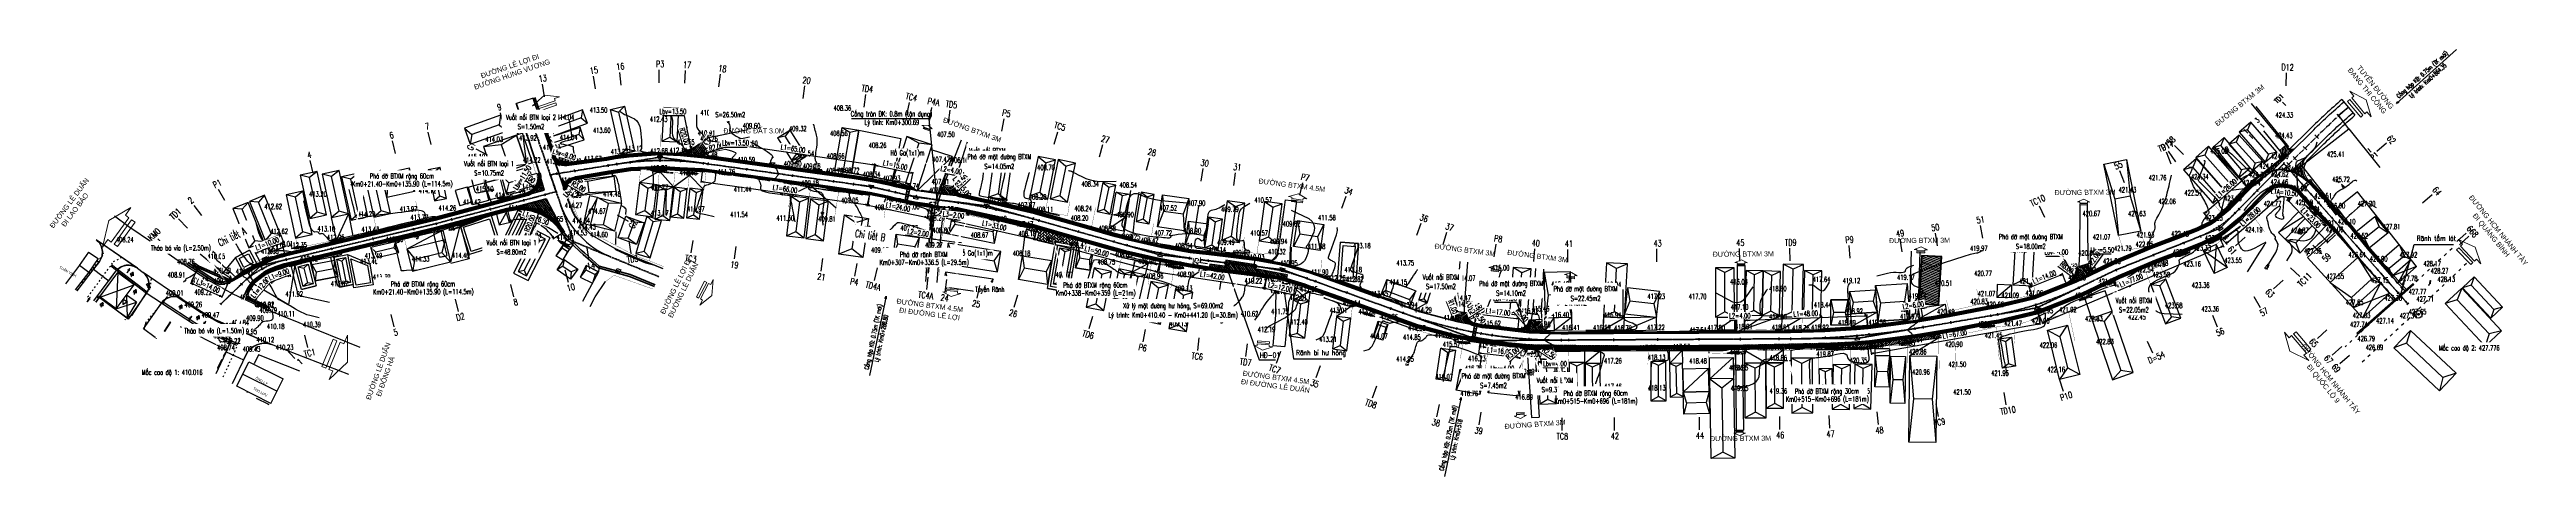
# Model space of a CAD drawing. Header units: centimetres. Extents: x 556321 to 560034, y 1839250 to 1840516.
# Drawn here: x 556321 to 557291, y 1839250 to 1839417 of the extents above; entities that cross this region are included whole.
import ezdxf
from ezdxf.enums import TextEntityAlignment as Align

# ---------------------------------------------------------------- set-up
doc = ezdxf.new("R2010")
doc.units = ezdxf.units.CM
doc.header["$MEASUREMENT"] = 0
doc.set_wipeout_variables(frame=1)
for name, pattern in [('ACAD_ISO02W100', [15, 12, -3]), ('ACAD_ISO03W100', [30, 12, -18]), ('ACAD_ISO04W100', [30, 24, -3, 0, -3]), ('CENTER', [2, 1.25, -0.25, 0.25, -0.25]), ('CENTER2', [1.125, 0.75, -0.125, 0.125, -0.125]), ('DASHEDX2', [1.5, 1, -0.5]), ('DOT2', [0.125, 0, -0.125]), ('HIDDEN', [0.375, 0.25, -0.125])]:
    doc.linetypes.add(name, pattern=pattern)
for name, color, linetype in [('4', 21, 'Continuous'), ('bo via', 23, 'Continuous'), ('bovia', 1, 'Continuous'), ('CAO DO AN', 6, 'Continuous'), ('cao do Hien Trang', 6, 'Continuous'), ('cao do3', 2, 'Continuous'), ('DIA CHAT', 8, 'Continuous'), ('DO', 1, 'Continuous'), ('Duong nhua Cu', 33, 'Continuous'), ('EL', 7, 'Continuous'), ('ENTPLINETUYEN', 1, 'Continuous'), ('H1_DongMuc', 3, 'Continuous'), ('H1_DongMuc_Con', 3, 'Continuous'), ('KH_VAT', 8, 'Continuous'), ('Layer4', 4, 'Continuous'), ('Line1', 40, 'Continuous'), ('pha1', 4, 'Continuous'), ('RANH', 30, 'Continuous'), ('sh', 4, 'Continuous'), ('sh(bs)', 31, 'Continuous'), ('SH1', 4, 'Continuous'), ('so hoa', 4, 'Continuous'), ('T', 20, 'Continuous'), ('Texttencoc', 5, 'Continuous'), ('thoat nuoc', 50, 'Continuous'), ('ThongSoTuyen_Tuyen1', 7, 'Continuous'), ('ThongSoTuyen_TuyenPDP', 7, 'Continuous'), ('TIM', 8, 'CENTER'), ('Tim tuyen', 1, 'Continuous'), ('TUYEN', 7, 'Continuous'), ('VANG', 2, 'Continuous'), ('vuot', 7, 'Continuous')]:
    doc.layers.add(name, color=color, linetype=linetype)
doc.layers.add('Mep duong', color=241, linetype='Continuous', lineweight=50)
doc.styles.add('2D', font='vnsimple.shx', dxfattribs={"width": 0.6})
doc.styles.add('CHUSO', font='Vnsimple.shx', dxfattribs={"width": 0.7})
doc.styles.add('KHLT', font='Vnsimple.shx', dxfattribs={"height": 2})
doc.styles.add('Khung ten', font='VHAVANB_3.TTF')
doc.styles.get("Standard").update_dxf_attribs({"font": 'Vnsimple.shx', "width": 0.7, "height": 2})
doc.styles.add('style1', font='vnsimple.shx', dxfattribs={"width": 0.7, "height": 1})
doc.styles.add('TDHEADER', font='VHARIALN_3.TTF', dxfattribs={"height": 2})
doc.linetypes.add('Diagioixacxd', pattern='A,3,[6,HLinetype.shx,S=0.0212,R=0,X=-3,Y=0],-0.9,0.2,-0.9', length=5)
doc.linetypes.add('FENCELINE2', pattern='A,0.25,-0.1,[132,ltypeshp.shx,S=0.1,R=0,X=-0.1,Y=0],-0.1,1', length=1.45)
doc.linetypes.add('HANG RAO GAI', pattern='A,0.5,-0.2,["X",Standard,S=0.1,R=0,X=-0.1,Y=-0.05],-0.2', length=0.9)
doc.linetypes.add('ZIGZAG', pattern='A,0.0001,-0.2,[131,ltypeshp.shx,S=0.2,R=0,X=-0.2,Y=0],-0.4,[131,ltypeshp.shx,S=0.2,R=180,X=0.2,Y=0],-0.2', length=0.8001)
doc.dimstyles.new('Copy(2) of D1000', dxfattribs={"dimtxt": 1.7, "dimasz": 1, "dimexe": 0.5, "dimexo": 1, "dimgap": 0.7, "dimtad": 1, "dimzin": 0, "dimdsep": 46, "dimtxsty": '2D', "dimblk": 'OPEN30', "dimcen": 0, "dimdle": 0.7, "dimclrd": 7, "dimclre": 7, "dimclrt": 3, "dimadec": 0, "dimazin": 2, "dimtfac": 0.347826, "dimtix": 1, "dimtofl": 0, "dimtmove": 0, "dimatfit": 3, "dimldrblk": 'OPEN30', "dimfxl": 0, "dimtolj": 1, "dimtzin": 0, "dimarcsym": 0})
doc.dimstyles.new('D1000', dxfattribs={"dimtxt": 2, "dimasz": 1, "dimexe": 0.5, "dimexo": 1, "dimgap": 0.7, "dimtad": 1, "dimzin": 0, "dimdsep": 46, "dimtxsty": '2D', "dimblk": 'OPEN30', "dimcen": 0, "dimdle": 0.7, "dimclrd": 7, "dimclre": 7, "dimclrt": 3, "dimadec": 0, "dimazin": 2, "dimtfac": 0.347826, "dimtix": 1, "dimtofl": 0, "dimtmove": 0, "dimatfit": 3, "dimldrblk": 'OPEN30', "dimfxl": 0, "dimtolj": 1, "dimtzin": 0, "dimarcsym": 0})
doc.dimstyles.new('D1000 bv', dxfattribs={"dimtxt": 2, "dimasz": 1, "dimexe": 0.5, "dimexo": 1, "dimgap": 0.7, "dimtad": 1, "dimzin": 0, "dimdsep": 46, "dimtxsty": '2D', "dimblk": 'OPEN30', "dimcen": 0, "dimdle": 0.7, "dimclrd": 7, "dimclre": 7, "dimclrt": 3, "dimadec": 0, "dimazin": 2, "dimtfac": 0.347826, "dimtix": 1, "dimtofl": 0, "dimtmove": 0, "dimatfit": 3, "dimldrblk": 'OPEN30', "dimfxl": 0, "dimtolj": 1, "dimtzin": 0, "dimarcsym": 0})
doc.dimstyles.new('D1000 bv2', dxfattribs={"dimtxt": 2, "dimasz": 1, "dimexe": 0.5, "dimexo": 1, "dimgap": 0.7, "dimtad": 1, "dimzin": 0, "dimdsep": 46, "dimtxsty": '2D', "dimblk": 'OPEN30', "dimcen": 0, "dimdle": 0.7, "dimclrd": 7, "dimclre": 7, "dimclrt": 3, "dimadec": 0, "dimazin": 2, "dimtfac": 0.347826, "dimtix": 1, "dimtofl": 0, "dimtmove": 0, "dimatfit": 3, "dimldrblk": 'OPEN30', "dimfxl": 0, "dimtolj": 1, "dimtzin": 0, "dimarcsym": 0})
doc.dimstyles.get("Standard").update_dxf_attribs({"dimtxt": 0.18, "dimasz": 0.18, "dimexe": 0.18, "dimexo": 0.0625, "dimgap": 0.09, "dimtad": 0, "dimtih": 1, "dimtoh": 1, "dimdec": 4, "dimzin": 0, "dimdsep": 46, "dimtxsty": 'Standard', "dimcen": 0.09, "dimadec": 0, "dimazin": 0, "dimtfac": 1, "dimtdec": 4, "dimtofl": 0, "dimtmove": 0, "dimatfit": 3, "dimfxl": 0, "dimtolj": 1, "dimtzin": 0, "dimarcsym": 0})
pattern_1 = [(45, (1641.6979, 1656.8615), (-0.44194174, 0.44194174), [])]
pattern_2 = [(306.551850038, (-1181862.11784, 2655633.09287), (0.50207390272, 0.3722187478), [])]

# ---------------------------------------------------------------- blocks, each defined once
blk = doc.blocks.new('A$C357202AE')
at = {"layer": 'SH1'}
for points in [[(-3.54, 12.76), (-8.04, 10.52)], [(-8.04, 10.52), (-5.19, 10.42), (-3.54, 12.76)], [(-5.19, 10.42), (-0.55, 1.1)], [(-2.25, -1.12), (-0.55, 1.1), (2.25, 1.12)]]:
    blk.add_lwpolyline(points, dxfattribs=at)
blk.add_lwpolyline([(-8.04, 10.52), (-2.25, -1.12), (2.25, 1.12), (-3.54, 12.76)], close=True, dxfattribs=at)
blk = doc.blocks.new('A$C20F87643')
at = {"layer": 'SH1'}
for points in [[(-4.2, -2.26), (5.2, 2.8)], [(5.2, 2.8), (6.89, -3.11), (10.89, -7.77)], [(1.48, -12.83), (-0.14, -6.89), (-4.2, -2.26)], [(-0.14, -6.89), (6.89, -3.11)]]:
    blk.add_lwpolyline(points, dxfattribs=at)
blk.add_lwpolyline([(-4.2, -2.26), (1.48, -12.83), (10.89, -7.77), (5.2, 2.8)], close=True, dxfattribs=at)
blk = doc.blocks.new('A$C4A36565F')
at = {"layer": 'SH1'}
blk.add_lwpolyline([(0, 0), (5.94, -11.57), (11.1, -8.92), (5.16, 2.65)], close=True, dxfattribs=at)
at = {"layer": 'SH1', "color": 8}
for points in [[(0, 0), (3.28, -0.04), (5.16, 2.65)], [(3.28, -0.04), (7.75, -8.75)], [(5.94, -11.57), (7.75, -8.75), (11.1, -8.92)]]:
    blk.add_lwpolyline(points, dxfattribs=at)
at = {"layer": 'SH1'}
blk.add_lwpolyline([(5.94, -11.57), (11.1, -8.92)], dxfattribs=at)
blk = doc.blocks.new('A$C509E198A')
at = {"layer": 'SH1'}
for points in [[(-4, 11.7), (-9.5, 8.2)], [(-9.5, 8.2), (-5.8, 8.5), (-4, 11.7)], [(-5.8, 8.5), (-1.1, 1.1)], [(-3.1, -1.9), (-1.1, 1.1), (2.4, 1.5)]]:
    blk.add_lwpolyline(points, dxfattribs=at)
blk.add_lwpolyline([(-9.5, 8.2), (-3.1, -1.9), (2.4, 1.5), (-4, 11.7)], close=True, dxfattribs=at)
blk = doc.blocks.new('A$C5F283D16')
at = {"layer": 'SH1'}
blk.add_lwpolyline([(2.5, -5.6), (-10.3, -5.6), (-10.3, 4.8), (2.5, 4.8)], close=True, dxfattribs=at)
for points in [[(-10.3, 4.8), (-3.9, 3.4), (2.5, 4.8)], [(-3.9, 3.4), (-3.9, -4.3)], [(-10.3, -5.6), (-3.9, -4.3), (2.5, -5.6)]]:
    blk.add_lwpolyline(points, dxfattribs=at)
blk = doc.blocks.new('A$C38E715D4')
at = {"layer": 'Line1', "lineweight": -2}
blk.add_lwpolyline([(-0.71, 17.25), (-3.24, 0.49), (3.24, -0.49), (5.77, 16.27)], close=True, dxfattribs=at)
at = {"layer": 'Line1', "color": 9, "lineweight": -2}
for points in [[(5.77, 16.27), (-0.71, 17.25)], [(-0.71, 17.25), (2.26, 15.01), (5.77, 16.27)], [(2.26, 15.01), (0.24, 1.59)], [(-3.24, 0.49), (0.24, 1.59), (3.24, -0.49)]]:
    blk.add_lwpolyline(points, dxfattribs=at)
blk = doc.blocks.new('A$C51CB6E19')
at = {"layer": 'Line1', "lineweight": -2}
for p, q in [((0.5, 2.83), (-0.5, -2.83)), ((17.17, -0.11), (0.5, 2.83)), ((1.48, 1.43), (0.9, -1.85)), ((2.59, -0.46), (1.48, 1.43)), ((15.77, -1.09), (1.48, 1.43)), ((-0.5, -2.83), (16.17, -5.78)), ((0.9, -1.85), (2.59, -0.46)), ((0.9, -1.85), (15.19, -4.37)), ((2.59, -0.46), (14.07, -2.48)), ((14.07, -2.48), (15.77, -1.09)), ((15.19, -4.37), (14.07, -2.48)), ((15.19, -4.37), (15.77, -1.09)), ((16.17, -5.78), (17.17, -0.11)), ((16.17, -5.78), (17.17, -0.11))]:
    blk.add_line(p, q, dxfattribs=at)
blk = doc.blocks.new('A$C61F2495E')
at = {"layer": 'Line1', "lineweight": -2}
blk.add_lwpolyline([(14.69, 5.26), (-0.45, 2.93), (0.45, -2.93), (15.59, -0.6)], close=True, dxfattribs=at)
at = {"layer": 'Line1', "color": 8, "lineweight": -2}
for points in [[(-0.45, 2.93), (1.44, 0.22), (0.45, -2.93)], [(13.56, 2.09), (1.44, 0.22)], [(14.69, 5.26), (13.56, 2.09), (15.59, -0.6)]]:
    blk.add_lwpolyline(points, dxfattribs=at)
at = {"layer": 'Line1', "lineweight": -2}
blk.add_lwpolyline([(15.59, -0.6), (14.69, 5.26)], dxfattribs=at)
blk = doc.blocks.new('A$C294A3B3B')
at = {"layer": 'Line1', "lineweight": -2}
blk.add_lwpolyline([(-0.4, 2.86), (17.89, 5.4), (18.68, -0.31), (0.4, -2.86)], close=True, dxfattribs=at)
for points in [[(-0.4, 2.86), (8.87, 3.23), (17.89, 5.4)], [(8.87, 3.23), (9.42, -0.71)], [(0.4, -2.86), (9.42, -0.71), (18.68, -0.31)]]:
    blk.add_lwpolyline(points, dxfattribs=at)
blk = doc.blocks.new('A$C531D1480')
at = {"layer": 'Line1', "lineweight": -2}
blk.add_lwpolyline([(5.07, -5.87), (-0.79, -4.94), (0.3, 1.89), (6.16, 0.96)], close=True, dxfattribs=at)
for points in [[(0.3, 1.89), (3.09, 0.56), (6.16, 0.96)], [(3.09, 0.56), (2.27, -4.61)], [(-0.79, -4.94), (2.27, -4.61), (5.07, -5.87)]]:
    blk.add_lwpolyline(points, dxfattribs=at)
blk = doc.blocks.new('A$C2DA21C62')
at = {"layer": 'Line1', "lineweight": -2}
blk.add_lwpolyline([(-4.63, -2.38), (-8.17, 4.49), (-0.15, 8.62), (3.39, 1.75)], close=True, dxfattribs=at)
for points in [[(-8.17, 4.49), (-5.46, 1.54), (-4.63, -2.38)], [(0.61, 4.66), (-5.46, 1.54)], [(-0.15, 8.62), (0.61, 4.66), (3.39, 1.75)]]:
    blk.add_lwpolyline(points, dxfattribs=at)
blk = doc.blocks.new('A$C7C2601D0')
at = {"layer": '4'}
h = blk.add_hatch(color=256, dxfattribs=at)
h.paths.add_polyline_path([(0, 0.19, 0.414214), (-0.19, 0), (0, 0)])
h.paths.add_polyline_path([(0.19, 0), (0, 0), (0, -0.19, 0.414214)])
for points in [[(-0.19, 0), (0.19, 0)], [(0, 0.19), (0, -0.19)]]:
    blk.add_lwpolyline(points, dxfattribs=at)
blk.add_circle((0, 0), 0.188, dxfattribs=at)
at = {"layer": 'so hoa'}
for points in [[(-0.94, 0), (-0.74, 0)], [(0, 0.94), (0, 0.74)], [(0.74, 0), (0.94, 0)], [(0, -0.74), (0, -0.94)]]:
    blk.add_lwpolyline(points, dxfattribs=at)
blk.add_circle((0, 0), 0.738, dxfattribs=at)
blk = doc.blocks.new('A$C1E3A08E7')
at = {"layer": 'VANG', "rotation": 102.7814768647459}
blk.add_blockref('A$C7C2601D0', (0, 0), dxfattribs=at)
blk = doc.blocks.new('ChieuDungVat8')
at = {"layer": 'KH_VAT', "color": 1}
blk.add_line((0.5, 13.4), (0.6, 14), dxfattribs=at)
at = {"layer": 'KH_VAT', "color": 6}
for points in [[(-1.8, 10.5), (-1.8, 10.7), (-1.7, 10.7), (-1.7, 10.5)], [(-1.2, 10.5), (-1.2, 10.7), (-1.1, 10.7), (-1.1, 10.5)], [(-1, 11.9), (-1, 12.1), (-0.9, 12.1), (-0.9, 11.9)], [(-0.4, 11.9), (-0.4, 12.1), (-0.3, 12.1), (-0.3, 11.9)], [(-0.4, 10.5), (-0.4, 10.7), (-0.3, 10.7), (-0.3, 10.5)], [(-0.1, 13.1), (-0.1, 13.3), (-0.1, 13.3), (-0.1, 13.1)], [(0.7, 13.1), (0.7, 13.3), (0.8, 13.3), (0.8, 13.1)], [(0.9, 11.9), (0.9, 12.1), (1, 12.1), (1, 11.9)], [(0.9, 10.5), (0.9, 10.7), (1, 10.7), (1, 10.5)], [(1.5, 11.9), (1.5, 12.1), (1.6, 12.1), (1.6, 11.9)], [(1.7, 10.5), (1.7, 10.7), (1.7, 10.7), (1.7, 10.5)], [(2.2, 10.5), (2.2, 10.7), (2.3, 10.7), (2.3, 10.5)]]:
    blk.add_lwpolyline(points, close=True, dxfattribs=at)
for points in [[(-1.8, 10.5), (2.4, 10.5)], [(-1, 11.9), (1.7, 11.9)], [(-0.2, 13.1), (0.9, 13.1)], [(0.1, 0), (0.2, 13.2), (0.4, 13.2), (0.5, 0)]]:
    blk.add_lwpolyline(points, dxfattribs=at)
at = {"layer": 'KH_VAT', "color": 1}
blk.add_lwpolyline([(1.2, 16), (0.6, 14.7), (1.5, 15), (0.5, 13.4), (1, 13.8)], dxfattribs=at)
blk = doc.blocks.new('ChieuDungVat7')
at = {"layer": 'KH_VAT', "color": 6}
for points in [[(-1.1, 11.9), (-1.1, 12.1), (-1, 12.1), (-1, 11.9)], [(-0.5, 11.9), (-0.5, 12.1), (-0.4, 12.1), (-0.4, 11.9)], [(-0.3, 13.1), (-0.3, 13.3), (-0.2, 13.3), (-0.2, 13.1)], [(0.6, 13.1), (0.6, 13.3), (0.7, 13.3), (0.7, 13.1)], [(0.8, 11.9), (0.8, 12.1), (0.9, 12.1), (0.9, 11.9)], [(1.4, 11.9), (1.4, 12.1), (1.5, 12.1), (1.5, 11.9)]]:
    blk.add_lwpolyline(points, close=True, dxfattribs=at)
for points in [[(-1.1, 11.9), (1.6, 11.9)], [(-0.3, 13.1), (0.8, 13.1)], [(-0.1, 0), (0.1, 13.2), (0.3, 13.2), (0.4, 0)]]:
    blk.add_lwpolyline(points, dxfattribs=at)
blk = doc.blocks.new('ChieuBangVat13')
for points in [[(0, 6.8), (-0.4, 6.6), (-0.9, 6.1), (-1, 5.5), (-1, 4.9), (-1.4, 4.4), (-2.1, 3.8), (-2.3, 3.3), (-2.6, 2.2), (0.1, 2.2)], [(0, 6.8), (0.4, 6.6), (0.9, 6.1), (1, 5.5), (1, 4.9), (1.4, 4.4), (1.9, 3.8), (2.3, 3.4), (2.6, 2.2), (-0.1, 2.2)], [(0, 6.8), (0, 0), (1.2, 0)]]:
    blk.add_lwpolyline(points)
for points in [[(0, 6.8), (0.4, 6.6), (0.9, 6.1)], [(0, 6.8), (0.9, 6.1), (0, 2.2), (1, 2.2)], [(0.9, 6.1), (1, 5.5), (0.9, 4.9), (1, 4.9)], [(0.9, 4.9), (1.1, 4.9), (1, 2.2), (2.6, 2.2)], [(1.4, 4.3), (2.3, 3.4), (2.5, 2.3)]]:
    blk.add_solid(points)
blk = doc.blocks.new('A$C2A113424')
at = {"layer": 'Mep duong', "linetype": 'Continuous', "lineweight": 20, "extrusion": (-0.004496, 0.001719, 0.999988)}
blk.add_lwpolyline([(4.32, 6.79), (4.83, 6.6), (3.4, 2.86), (2.89, 3.06), (2.44, 1.88), (2.34, 5.54), (4.77, 7.97), (4.32, 6.79)], dxfattribs=at)
blk.add_lwpolyline([(5.27, 6.43), (3.85, 2.69), (4.37, 2.49), (5.8, 6.23)], close=True, dxfattribs=at)
blk = doc.blocks.new('Moc CD')
at = {"layer": 'sh'}
h = blk.add_hatch(color=0, dxfattribs=at)
h.paths.add_polyline_path([(0.7, -0.7, 0.21063), (1, 0.1, 0.187247), (0.7, 0.7), (0, 0)])
h.paths.add_polyline_path([(0, 0), (-0.7, 0.7, 0.21063), (-1, -0.1, 0.187247), (-0.7, -0.7)])
at = {"layer": 'sh', "color": 0}
for points in [[(-0.7, 0.7), (0, 0)], [(-0.7, -0.7), (0, 0)], [(0, 0), (0.7, 0.7)], [(0, 0), (0.7, -0.7)]]:
    blk.add_lwpolyline(points, dxfattribs=at)
blk.add_circle((0, 0), 1, dxfattribs=at)
blk = doc.blocks.new('A$C3D6C2CD6')
at = {"layer": 'sh'}
h = blk.add_hatch(dxfattribs=at)
h.set_pattern_fill('ANSI31', color=256, scale=0.0084, angle=1.5796, style=0)
h.set_pattern_definition([(46.57963, (4.0126269, 1.0528473), (-0.0015252937, 0.001443426), [])])
edge = h.paths.add_edge_path()
edge.add_ellipse((4, 1.1), major_axis=(-0.491, 0.505), ratio=1, start_angle=0, end_angle=360)
for q in [(0, 1.1, -8.6), (8, 1, -8.6)]:
    blk.add_line((4, 1.1, -8.6), q, dxfattribs=at)
for centre, major_axis, start_param, end_param in [((1, 1.1, -8.6), (-0.704, 0.724), -0.785398, 2.356194), ((4, 1.1, -8.6), (-0.491, 0.505), 3.926991, 10.210176), ((7, 1, -8.6), (-0.704, 0.724), 2.356194, 5.497787)]:
    blk.add_ellipse(centre, major_axis=major_axis, ratio=1, start_param=start_param, end_param=end_param, dxfattribs=at)
blk = doc.blocks.new('A$C544F6FAA')
at = {"layer": 'ENTPLINETUYEN'}
h = blk.add_hatch(dxfattribs=at)
h.set_pattern_fill('ANSI31', color=8, scale=5, style=0)
h.set_pattern_definition(pattern_1)
edge = h.paths.add_edge_path()
edge.add_line((10.64, 5.65), (10.72, 6.74))
edge.add_line((10.72, 6.74), (7.54, 6.73))
edge.add_arc((4.54, 6.87), 3, 268.18995, 357.36016, ccw=False)
edge.add_line((4.44, 3.87), (-4.69, 4.16))
edge.add_line((-4.69, 4.16), (-1.85, 3.53))
edge.add_line((-1.85, 3.53), (0.14, 2.76))
edge.add_line((0.14, 2.76), (12.76, 3.5))
edge.add_arc((12.64, 5.5), 2, 175.7833, 273.36615, ccw=False)
h = blk.add_hatch(dxfattribs=at)
h.set_pattern_fill('ANSI31', color=8, scale=5, style=0)
h.set_pattern_definition(pattern_1)
h.paths.add_polyline_path([(13.89, 3.57), (-4.69, 4.16), (-1.85, 3.53), (0.14, 2.76)])
edge = h.paths.add_edge_path()
edge.add_line((14.3, -1.91), (5.53, -2.43))
edge.add_line((5.53, -2.43), (6.24, -3.76))
edge.add_line((6.24, -3.76), (7.31, -6.91))
edge.add_line((7.31, -6.91), (7.8, -9.99))
edge.add_arc((14.71, -8.9), 7, 93.36615, 188.9505, ccw=False)
at = {"layer": 'DO', "color": 1}
for p, q in [((7.54, 6.73), (7.99, 16.64)), ((-4.69, 4.16), (4.44, 3.87)), ((-3.87, 4.49), (2.84, 4.17)), ((7.54, 6.73), (10.72, 6.74))]:
    blk.add_line(p, q, dxfattribs=at)
for points in [[(10.64, 5.65), (10.83, 8.21), (10.96, 14.72), (11.51, 27.94)], [(-3.87, 4.49), (-4.61, 4.65), (-6.77, 4.9), (-8.75, 4.98), (-11.03, 4.94), (-14.03, 4.71), (-18.84, 4.11)], [(7.56, -26.95), (8.04, -20.05), (8.12, -14.32), (7.88, -10.52), (7.31, -6.91), (6.24, -3.76), (4.89, -1.23), (3.08, 0.96), (0.7, 2.55), (-1.85, 3.53), (-4.69, 4.16), (-6.8, 4.4), (-8.75, 4.48), (-11, 4.44), (-13.98, 4.21), (-18.78, 3.61)]]:
    blk.add_lwpolyline(points, dxfattribs=at)
at = {"layer": 'DO', "color": 8}
for points in [[(10.64, 5.65), (10.72, 6.74), (7.54, 6.73, -0.409978), (4.44, 3.87), (-4.69, 4.16), (-1.85, 3.53), (0.14, 2.76), (12.76, 3.5, -0.45353)], [(14.3, -1.91), (5.53, -2.43), (6.24, -3.76), (7.31, -6.91), (7.8, -9.99, -0.443057)]]:
    blk.add_lwpolyline(points, format="xyb", close=True, dxfattribs=at)
at = {"layer": 'DO', "color": 1}
for points in [[(0.14, 2.76), (21.86, 4.04, -0.016379), (39.06, 4.49, -0.016379)], [(39.12, 5.74, 0.016423), (21.79, 5.29), (10.83, 4.64)], [(5.53, -2.43), (22.18, -1.45, -0.016179), (38.82, -1.01, -0.016179)], [(8.06, -26.98), (8.54, -20.07), (8.62, -14.31), (8.32, -9.56, -0.415884), (13.95, -3.19), (22.26, -2.7, -0.016133), (38.77, -2.26, -0.016133)]]:
    blk.add_lwpolyline(points, format="xyb", dxfattribs=at)
for centre, radius, start, end in [((4.54, 6.87), 3, 268.18995, 357.36016), ((12.64, 5.5), 2, 175.7833, 273.36615), ((14.71, -8.9), 7, 93.36615, 188.9505)]:
    blk.add_arc(centre, radius, start, end, dxfattribs=at)
blk.add_spline([(2.39, -25.68, 413.59), (2.94, -14.19, 413.13), (2.49, -10.36, 412.92), (-1.12, -3.48, 412.46), (-6.36, -1.15, 412.17), (-18.56, -1.63, 411.75)], degree=3, dxfattribs=at)
at = {"layer": 'sh', "linetype": 'FENCELINE2'}
for p, q in [((-11.37, 4.89, 412.13), (-10.53, 25.17, 410.67)), ((11.2, 5.54, 412.55), (12.04, 25.81, 411.09)), ((-11.37, 4.89, 412.13), (5.42, 4.08, 412.81)), ((5.42, 4.08, 412.81), (6.43, 5.2, 412.68))]:
    blk.add_line(p, q, dxfattribs=at)
at = {"layer": 'sh', "color": 4, "linetype": 'HANG RAO GAI'}
for p, q in [((33.48, -4.72, 0.97), (34, 1.92, 0.97)), ((34, 1.92, 0.97), (38.94, 1.78, 0.97)), ((8.9, -26.54, 0.97), (10.25, -3.38, 0.97)), ((10.25, -3.38, 0.97), (33.48, -4.72, 0.97)), ((33.48, -4.72, 0.97), (32.64, -24.08, 0.97))]:
    blk.add_line(p, q, dxfattribs=at)
at = {"layer": 'Tim tuyen', "color": 1}
for p, q in [((8.89, 19.61), (9.01, 17.71)), ((20.9, 20.31), (21.01, 18.42)), ((2.66, 19.24), (2.78, 17.34)), ((1.12, -19.02), (1.01, -17.12)), ((7.81, -18.62), (7.7, -16.73)), ((16.75, -18.1), (16.64, -16.2)), ((33.98, -17.33), (33.95, -15.43))]:
    blk.add_line(p, q, dxfattribs=at)
at = {"layer": 'Tim tuyen', "color": 3}
for p, q in [((-0.06, 1), (0.06, -1)), ((-0.06, 1), (0.06, -1)), ((3.72, 1.22), (3.84, -0.78)), ((6.63, 1.39), (6.75, -0.6)), ((9.95, 1.59), (10.07, -0.41)), ((15.57, 1.92), (15.69, -0.08)), ((21.96, 2.29), (22.08, 0.3)), ((33.7, 2.72), (33.73, 0.72))]:
    blk.add_line(p, q, dxfattribs=at)
at = {"layer": 'TUYEN', "color": 3, "linetype": 'ACAD_ISO04W100', "ltscale": 0.1}
blk.add_lwpolyline([(0, 0), (22.02, 1.3, -0.01628), (38.94, 1.74, -0.01628)], format="xyb", dxfattribs=at)
at = {"layer": 'sh'}
for name, p, xscale, yscale, zscale, rotation in [('Moc CD', (-6.56, 4.56, 460.16), 0.2499999999999069, 0.2499999999999069, 0.2499999999999069, 221.7124889068195), ('A$C3D6C2CD6', (10.41, 5.78, -411.16), 0.2500000000001172, 0.2500000000001172, 0.2500000000001172, 266.1536688527892), ('A$C3D6C2CD6', (-4.42, -3.78, 1.93), 0.249999999999941, 0.249999999999941, 0.249999999999941, 301.9987403189091)]:
    blk.add_blockref(name, p, dxfattribs=dict(at, xscale=xscale, yscale=yscale, zscale=zscale, rotation=rotation))
at = {"layer": 'Tim tuyen', "color": 1, "width": 0.7}
for s, rotation, p in [('1', 3.36615, (2.61, 20.19)), ('3', 3.36615, (8.84, 20.55)), ('TD1', 3.36615, (20.85, 21.26)), ('4', 3.36615, (16.92, -20.94)), ('P1', 0.78781, (34.01, -20.18)), ('KM0', 3.36615, (1.29, -21.86)), ('2', 3.36615, (7.97, -21.47))]:
    blk.add_text(s, height=1.9, rotation=rotation, dxfattribs=at).set_placement(p, align=Align.CENTER)
blk = doc.blocks.new('A$C2E1208C2')
at = {"layer": 'SH1'}
blk.add_hatch(color=2, dxfattribs=at).paths.add_polyline_path([(0.08, 2.15), (-0.45, 1.16), (0.55, 1.14)])
at = {"layer": 'SH1', "const_width": 0.2}
blk.add_lwpolyline([(-0.45, 1.16), (0.08, 2.15), (0.55, 1.14)], close=True, dxfattribs=at)
at = {"layer": 'SH1', "const_width": 0.1}
blk.add_lwpolyline([(0.03, 1.15), (0, 0)], dxfattribs=at)
blk = doc.blocks.new('_Open30')
at = {"color": 0, "linetype": 'ByBlock', "lineweight": -2}
for p, q in [((-1, 0.27), (0, 0)), ((0, 0), (-1, -0.27)), ((0, 0), (-1, 0))]:
    blk.add_line(p, q, dxfattribs=at)
blk = doc.blocks.new('*D50')
at = {"layer": 'bo via', "color": 7, "lineweight": -2, "transparency": 16777216}
for p, q in [((556406.73, 1839329.64), (556409.51, 1839327.22)), ((556398.86, 1839320.58), (556401.64, 1839318.16)), ((556401.92, 1839319.25), (556408.47, 1839326.79))]:
    blk.add_line(p, q, dxfattribs=at)
for p, rotation in [((556401.26, 1839318.49), 229.0309827568067), ((556409.13, 1839327.55), 49.03098275680662)]:
    blk.add_blockref('_Open30', p, dxfattribs=dict(at, rotation=rotation))
at = {"layer": 'bo via', "color": 3, "transparency": 16777216, "insert": (556403.91, 1839324.13), "char_height": 2, "attachment_point": 5, "rotation": 49.03098, "style": '2D', "bg_fill": 3, "box_fill_scale": 1.25, "bg_fill_color": 256, "bg_fill_true_color": 13158600, "bg_fill_transparency": 0}
blk.add_mtext('\\A1;L1=12.00', dxfattribs=at)
at = {"layer": 'Defpoints', "color": 0, "lineweight": -2, "transparency": 16777216}
for p in [(556405.97, 1839330.29, 409.81), (556398.11, 1839321.23, 409.81), (556409.13, 1839327.55)]:
    blk.add_point(p, dxfattribs=at)
blk = doc.blocks.new('*D51')
at = {"layer": 'bo via', "color": 7, "lineweight": -2, "transparency": 16777216}
for p, q in [((556406.47, 1839329.38), (556408.45, 1839325.61)), ((556414.69, 1839332.37), (556415.67, 1839328.32))]:
    blk.add_line(p, q, dxfattribs=at)
blk.add_arc((556422.92, 1839298.1), 31.58, 105.31832, 115.93491, dxfattribs=at)
at = {"layer": 'Defpoints', "color": 0, "lineweight": -2, "transparency": 16777216}
blk.add_point((556422.92, 1839298.1), dxfattribs=at)
at = {"layer": 'bo via', "color": 7, "lineweight": -2, "transparency": 16777216}
for p, rotation in [((556415.55, 1839328.81), 14.41119989975568), ((556408.22, 1839326.05), 206.8420333949481)]:
    blk.add_blockref('_Open30', p, dxfattribs=dict(at, rotation=rotation))
at = {"layer": 'bo via', "color": 3, "transparency": 16777216, "insert": (556411.2, 1839329.25), "char_height": 2, "attachment_point": 5, "rotation": 20.62662, "style": '2D', "bg_fill": 3, "box_fill_scale": 1.25, "bg_fill_color": 256, "bg_fill_true_color": 13158600, "bg_fill_transparency": 0}
blk.add_mtext('\\A1;L1=9.00', dxfattribs=at)
at = {"layer": 'Defpoints', "color": 0, "lineweight": -2, "transparency": 16777216}
for p in [(556406, 1839330.27), (556413.03, 1839328.09), (556414.46, 1839333.35)]:
    blk.add_point(p, dxfattribs=at)
blk = doc.blocks.new('*D53')
at = {"layer": 'bo via', "color": 7, "lineweight": -2, "transparency": 16777216}
for p, q in [((556500.17, 1839353.54), (556501.33, 1839349.68)), ((556521.9, 1839345.16), (556518.4, 1839343.06))]:
    blk.add_line(p, q, dxfattribs=at)
blk.add_arc((556505.6, 1839335.39), 15.42, 34.66413, 102.93887, dxfattribs=at)
at = {"layer": 'Defpoints', "color": 0, "lineweight": -2, "transparency": 16777216}
for p in [(556499.88, 1839354.5, 415.89), (556522.76, 1839345.67, 415.89), (556505.6, 1839335.39, 415.89)]:
    blk.add_point(p, dxfattribs=at)
at = {"layer": 'bo via', "color": 7, "lineweight": -2, "transparency": 16777216}
for p, rotation in [((556501.18, 1839350.16), 194.7973368963615), ((556518.83, 1839343.31), 302.8056589349208)]:
    blk.add_blockref('_Open30', p, dxfattribs=dict(at, rotation=rotation))
at = {"layer": 'bo via', "color": 3, "transparency": 16777216, "insert": (556511.79, 1839351.35), "char_height": 2, "attachment_point": 5, "rotation": 338.8015, "style": '2D', "bg_fill": 3, "box_fill_scale": 1.25, "bg_fill_color": 256, "bg_fill_true_color": 13158600, "bg_fill_transparency": 0}
blk.add_mtext('\\A1;L1A=26.50', dxfattribs=at)
at = {"layer": 'Defpoints', "color": 0, "lineweight": -2, "transparency": 16777216}
blk.add_point((556514.18, 1839348.2), dxfattribs=at)
blk = doc.blocks.new('*D55')
at = {"layer": 'bo via', "color": 7, "lineweight": -2, "transparency": 16777216}
for p, q in [((556403.91, 1839334.14), (556401.94, 1839337.87)), ((556413.41, 1839337.72), (556412.42, 1839341.83))]:
    blk.add_line(p, q, dxfattribs=at)
blk.add_arc((556422.92, 1839298.1), 44.47, 104.79247, 116.53278, dxfattribs=at)
at = {"layer": 'Defpoints', "color": 0, "lineweight": -2, "transparency": 16777216}
for p in [(556404.37, 1839333.25), (556422.92, 1839298.1)]:
    blk.add_point(p, dxfattribs=at)
at = {"layer": 'bo via', "color": 7, "lineweight": -2, "transparency": 16777216}
for p, rotation in [((556402.17, 1839337.43), 207.176980395381), ((556412.54, 1839341.34), 14.14827528311692)]:
    blk.add_blockref('_Open30', p, dxfattribs=dict(at, rotation=rotation))
at = {"layer": 'bo via', "color": 3, "transparency": 16777216, "insert": (556406.63, 1839341.3), "char_height": 2, "attachment_point": 5, "rotation": 20.66263, "style": '2D', "bg_fill": 3, "box_fill_scale": 1.25, "bg_fill_color": 256, "bg_fill_true_color": 13158600, "bg_fill_transparency": 0}
blk.add_mtext('\\A1;L1=10.00', dxfattribs=at)
at = {"layer": 'Defpoints', "color": 0, "lineweight": -2, "transparency": 16777216}
for p in [(556408.98, 1839340.33), (556413.64, 1839336.75)]:
    blk.add_point(p, dxfattribs=at)
blk = doc.blocks.new('*D57')
at = {"layer": 'bo via', "color": 7, "lineweight": -2, "transparency": 16777216}
for p, q in [((556519.48, 1839375.85), (556521.22, 1839376.46)), ((556525.87, 1839373.39), (556524.48, 1839375.4))]:
    blk.add_line(p, q, dxfattribs=at)
blk.add_arc((556523.26, 1839377.18), 2.65, 221.01465, 282.91486, dxfattribs=at)
for p, rotation in [((556520.75, 1839376.3), 120.1482518473535), ((556524.76, 1839374.99), 23.78125495645563)]:
    blk.add_blockref('_Open30', p, dxfattribs=dict(at, rotation=rotation))
at = {"layer": 'bo via', "color": 3, "transparency": 16777216, "insert": (556522.96, 1839376.27), "char_height": 2, "attachment_point": 5, "rotation": 341.96475, "style": '2D', "bg_fill": 3, "box_fill_scale": 1.25, "bg_fill_color": 256, "bg_fill_true_color": 13158600, "bg_fill_transparency": 0}
blk.add_mtext('\\A1;Lbv=9.00', dxfattribs=at)
at = {"layer": 'Defpoints', "color": 0, "lineweight": -2, "transparency": 16777216}
for p in [(556523.26, 1839377.18), (556518.54, 1839375.52), (556521.71, 1839375.02), (556526.44, 1839372.56)]:
    blk.add_point(p, dxfattribs=at)
blk = doc.blocks.new('*D58')
at = {"layer": 'bo via', "color": 7, "lineweight": -2, "transparency": 16777216}
for p, q in [((556524.04, 1839362.43), (556526.3, 1839362.74)), ((556527.27, 1839366.16), (556526.9, 1839363.35))]:
    blk.add_line(p, q, dxfattribs=at)
blk.add_arc((556526.83, 1839362.82), 1.03, 245.72511, 24.70012, dxfattribs=at)
for p, rotation in [((556525.81, 1839362.68), 126.808940897652), ((556526.96, 1839363.84), 143.616286741039)]:
    blk.add_blockref('_Open30', p, dxfattribs=dict(at, rotation=rotation))
at = {"layer": 'bo via', "color": 3, "transparency": 16777216, "insert": (556526.36, 1839363.29), "char_height": 2, "attachment_point": 5, "rotation": 45.21261, "style": '2D', "bg_fill": 3, "box_fill_scale": 1.25, "bg_fill_color": 256, "bg_fill_true_color": 13158600, "bg_fill_transparency": 0}
blk.add_mtext('\\A1;Lbv=9.50', dxfattribs=at)
at = {"layer": 'Defpoints', "color": 0, "lineweight": -2, "transparency": 16777216}
for p in [(556527.4, 1839367.15), (556523.04, 1839362.29), (556526.83, 1839362.82, 413.44), (556527.86, 1839362.78)]:
    blk.add_point(p, dxfattribs=at)
blk = doc.blocks.new('*D61')
at = {"layer": 'bo via', "color": 7, "lineweight": -2, "transparency": 16777216}
for p, q in [((556579.36, 1839376.32), (556580.2, 1839382.07)), ((556581.12, 1839381.43), (556643.46, 1839372.32)), ((556643.68, 1839366.93), (556644.52, 1839372.67))]:
    blk.add_line(p, q, dxfattribs=at)
at = {"layer": 'Defpoints', "color": 0, "lineweight": -2, "transparency": 16777216}
for p in [(556579.22, 1839375.34, 413.75), (556644.45, 1839372.18), (556643.54, 1839365.94, 413.94)]:
    blk.add_point(p, dxfattribs=at)
at = {"layer": 'bo via', "color": 7, "lineweight": -2, "transparency": 16777216}
for p, rotation in [((556580.13, 1839381.58), 171.6866906371008), ((556644.45, 1839372.18), 351.6866906371008)]:
    blk.add_blockref('_Open30', p, dxfattribs=dict(at, rotation=rotation))
at = {"layer": 'bo via', "color": 3, "transparency": 16777216, "insert": (556612.54, 1839378.56), "char_height": 2, "attachment_point": 5, "rotation": 351.68669, "style": '2D', "bg_fill": 3, "box_fill_scale": 1.25, "bg_fill_color": 256, "bg_fill_true_color": 13158600, "bg_fill_transparency": 0}
blk.add_mtext('\\A1;L1=65.00', dxfattribs=at)
blk = doc.blocks.new('*D62')
at = {"layer": 'bo via', "color": 7, "lineweight": -2, "transparency": 16777216}
for p, q in [((556643.75, 1839366.92), (556644.93, 1839372.47)), ((556645.8, 1839371.78), (556658.52, 1839369.07)), ((556658.42, 1839363.79), (556659.6, 1839369.35))]:
    blk.add_line(p, q, dxfattribs=at)
at = {"layer": 'Defpoints', "color": 0, "lineweight": -2, "transparency": 16777216}
blk.add_point((556658.21, 1839362.81, 413.94), dxfattribs=at)
at = {"layer": 'bo via', "color": 7, "lineweight": -2, "transparency": 16777216}
for p, rotation in [((556644.83, 1839371.98), 167.9824890671002), ((556659.5, 1839368.86), 347.9824890671002)]:
    blk.add_blockref('_Open30', p, dxfattribs=dict(at, rotation=rotation))
at = {"layer": 'bo via', "color": 3, "transparency": 16777216, "insert": (556652.52, 1839372.09), "char_height": 2, "attachment_point": 5, "rotation": 347.98249, "style": '2D', "bg_fill": 3, "box_fill_scale": 1.25, "bg_fill_color": 256, "bg_fill_true_color": 13158600, "bg_fill_transparency": 0}
blk.add_mtext('\\A1;L1=15.00', dxfattribs=at)
at = {"layer": 'Defpoints', "color": 0, "lineweight": -2, "transparency": 16777216}
for p in [(556659.5, 1839368.86), (556643.54, 1839365.94, 413.94)]:
    blk.add_point(p, dxfattribs=at)
blk = doc.blocks.new('*D63')
at = {"layer": 'bo via', "color": 7, "lineweight": -2, "transparency": 16777216}
for p, q in [((556671.59, 1839365.22), (556672.29, 1839369.26)), ((556673.19, 1839368.59), (556675.17, 1839368.25)), ((556675.53, 1839364.53), (556676.24, 1839368.57))]:
    blk.add_line(p, q, dxfattribs=at)
for p, rotation in [((556672.21, 1839368.76), 170.0836003305736), ((556676.15, 1839368.07), 350.0836003305736)]:
    blk.add_blockref('_Open30', p, dxfattribs=dict(at, rotation=rotation))
at = {"layer": 'bo via', "color": 3, "transparency": 16777216, "insert": (556674.47, 1839370.09), "char_height": 2, "attachment_point": 5, "rotation": 350.0836, "style": '2D', "bg_fill": 3, "box_fill_scale": 1.25, "bg_fill_color": 256, "bg_fill_true_color": 13158600, "bg_fill_transparency": 0}
blk.add_mtext('\\A1;L2=4.00', dxfattribs=at)
at = {"layer": 'Defpoints', "color": 0, "lineweight": -2, "transparency": 16777216}
for p in [(556676.15, 1839368.07), (556671.41, 1839364.23, 406.16), (556675.36, 1839363.54, 406.16)]:
    blk.add_point(p, dxfattribs=at)
blk = doc.blocks.new('*D65')
at = {"layer": 'bo via', "color": 7, "lineweight": -2, "transparency": 16777216}
for p, q in [((556676.36, 1839363.5), (556677.49, 1839363.46)), ((556678.17, 1839361.25), (556678.37, 1839362.37))]:
    blk.add_line(p, q, dxfattribs=at)
blk.add_arc((556678.56, 1839363.41), 1.56, 215.00717, 222.59542, dxfattribs=at)
for p, rotation in [((556677, 1839363.48), 106.3339223906907), ((556678.28, 1839361.88), 331.268669015616)]:
    blk.add_blockref('_Open30', p, dxfattribs=dict(at, rotation=rotation))
at = {"layer": 'bo via', "color": 3, "transparency": 16777216, "insert": (556678.66, 1839363.5), "char_height": 2, "attachment_point": 5, "rotation": 308.8013, "style": '2D', "bg_fill": 3, "box_fill_scale": 1.25, "bg_fill_color": 256, "bg_fill_true_color": 13158600, "bg_fill_transparency": 0}
blk.add_mtext('\\A1;L1A=5.00', dxfattribs=at)
at = {"layer": 'Defpoints', "color": 0, "lineweight": -2, "transparency": 16777216}
for p in [(556675.36, 1839363.54, 406.16), (556677.61, 1839362.17), (556678, 1839360.26, 413.94), (556678.56, 1839363.41, 406.16)]:
    blk.add_point(p, dxfattribs=at)
blk = doc.blocks.new('*D72')
at = {"layer": 'bo via', "color": 7, "lineweight": -2, "transparency": 16777216}
for p, q in [((556879.51, 1839310.03), (556879.99, 1839314.29)), ((556880.92, 1839313.68), (556895.83, 1839311.99)), ((556896.4, 1839308.12), (556896.88, 1839312.37))]:
    blk.add_line(p, q, dxfattribs=at)
at = {"layer": 'Defpoints', "color": 0, "lineweight": -2, "transparency": 16777216}
blk.add_point((556896.29, 1839307.13), dxfattribs=at)
at = {"layer": 'bo via', "color": 7, "lineweight": -2, "transparency": 16777216}
for p, rotation in [((556879.93, 1839313.79), 173.538661550665), ((556896.83, 1839311.88), 353.538661550665)]:
    blk.add_blockref('_Open30', p, dxfattribs=dict(at, rotation=rotation))
at = {"layer": 'bo via', "color": 3, "transparency": 16777216, "insert": (556888.57, 1839314.52), "char_height": 2, "attachment_point": 5, "rotation": 353.53866, "style": '2D', "bg_fill": 3, "box_fill_scale": 1.25, "bg_fill_color": 256, "bg_fill_true_color": 13158600, "bg_fill_transparency": 0}
blk.add_mtext('\\A1;L1=17.00', dxfattribs=at)
at = {"layer": 'Defpoints', "color": 0, "lineweight": -2, "transparency": 16777216}
for p in [(556879.39, 1839309.04), (556896.83, 1839311.88)]:
    blk.add_point(p, dxfattribs=at)
blk = doc.blocks.new('*D73')
at = {"layer": 'bo via', "color": 7, "lineweight": -2, "transparency": 16777216}
for p, q in [((556876.71, 1839314.22), (556878.84, 1839314.23)), ((556879.69, 1839310.61), (556880.1, 1839312.7))]:
    blk.add_line(p, q, dxfattribs=at)
blk.add_arc((556880.41, 1839314.24), 2.07, 208.13659, 230.81324, dxfattribs=at)
for p, rotation in [((556878.34, 1839314.23), 104.1853381533147), ((556880, 1839312.21), 334.7644862153221)]:
    blk.add_blockref('_Open30', p, dxfattribs=dict(at, rotation=rotation))
at = {"layer": 'bo via', "color": 3, "transparency": 16777216, "insert": (556880.12, 1839314), "char_height": 2, "attachment_point": 5, "rotation": 309.47491, "style": '2D', "bg_fill": 3, "box_fill_scale": 1.25, "bg_fill_color": 256, "bg_fill_true_color": 13158600, "bg_fill_transparency": 0}
blk.add_mtext('\\A1;Lbv=6.50', dxfattribs=at)
at = {"layer": 'Defpoints', "color": 0, "lineweight": -2, "transparency": 16777216}
for p in [(556875.71, 1839314.22), (556878.55, 1839313.32), (556879.49, 1839309.63), (556880.41, 1839314.24)]:
    blk.add_point(p, dxfattribs=at)
blk = doc.blocks.new('*D76')
at = {"layer": 'bo via', "color": 7, "lineweight": -2, "transparency": 16777216}
for p, q in [((556980.24, 1839311.29), (556979.24, 1839311.28)), ((556981.26, 1839307.6), (556981.24, 1839311.79)), ((556985.26, 1839307.62), (556985.24, 1839311.82)), ((556986.24, 1839311.32), (556987.24, 1839311.33))]:
    blk.add_line(p, q, dxfattribs=at)
at = {"layer": 'Defpoints', "color": 0, "lineweight": -2, "transparency": 16777216}
for p in [(556981.27, 1839306.6, 413.94), (556985.27, 1839306.62, 413.94)]:
    blk.add_point(p, dxfattribs=at)
at = {"layer": 'bo via', "color": 7, "lineweight": -2, "transparency": 16777216}
for p, rotation in [((556981.24, 1839311.29), 0.3256048965337932), ((556985.24, 1839311.32), 180.3256048965338)]:
    blk.add_blockref('_Open30', p, dxfattribs=dict(at, rotation=rotation))
at = {"layer": 'bo via', "color": 3, "transparency": 16777216, "insert": (556983.23, 1839313.01), "char_height": 2, "attachment_point": 5, "rotation": 0.3256, "style": '2D', "bg_fill": 3, "box_fill_scale": 1.25, "bg_fill_color": 256, "bg_fill_true_color": 13158600, "bg_fill_transparency": 0}
blk.add_mtext('\\A1;L2=4.00', dxfattribs=at)
at = {"layer": 'Defpoints', "color": 0, "lineweight": -2, "transparency": 16777216}
blk.add_point((556985.24, 1839311.32), dxfattribs=at)
blk = doc.blocks.new('*D77')
at = {"layer": 'bo via', "color": 7, "lineweight": -2, "transparency": 16777216}
for p, q in [((556985.23, 1839307.62), (556985.08, 1839311.8)), ((556986.1, 1839311.34), (557032.07, 1839313)), ((557033.2, 1839309.36), (557033.05, 1839313.54))]:
    blk.add_line(p, q, dxfattribs=at)
at = {"layer": 'Defpoints', "color": 0, "lineweight": -2, "transparency": 16777216}
for p in [(557033.07, 1839313.04), (556985.27, 1839306.62, 413.94), (557033.24, 1839308.36, 413.94)]:
    blk.add_point(p, dxfattribs=at)
at = {"layer": 'bo via', "color": 7, "lineweight": -2, "transparency": 16777216}
for p, rotation in [((556985.1, 1839311.3), 182.0793516403286), ((557033.07, 1839313.04), 2.079351640328659)]:
    blk.add_blockref('_Open30', p, dxfattribs=dict(at, rotation=rotation))
at = {"layer": 'bo via', "color": 3, "transparency": 16777216, "insert": (557009.02, 1839313.87), "char_height": 2, "attachment_point": 5, "rotation": 2.07935, "style": '2D', "bg_fill": 3, "box_fill_scale": 1.25, "bg_fill_color": 256, "bg_fill_true_color": 13158600, "bg_fill_transparency": 0}
blk.add_mtext('\\A1;L1=48.00', dxfattribs=at)
blk = doc.blocks.new('*D78')
at = {"layer": 'bo via', "color": 7, "lineweight": -2, "transparency": 16777216}
for p, q in [((557097.51, 1839324.46), (557108.66, 1839328.88)), ((557110.88, 1839326), (557109.41, 1839329.71)), ((557097.86, 1839320.84), (557096.39, 1839324.55))]:
    blk.add_line(p, q, dxfattribs=at)
at = {"layer": 'Defpoints', "color": 0, "lineweight": -2, "transparency": 16777216}
blk.add_point((557098.23, 1839319.91, 413.94), dxfattribs=at)
at = {"layer": 'bo via', "color": 7, "lineweight": -2, "transparency": 16777216}
for p, rotation in [((557109.59, 1839329.25), 21.64188962189316), ((557096.58, 1839324.09), 201.6418896218932)]:
    blk.add_blockref('_Open30', p, dxfattribs=dict(at, rotation=rotation))
at = {"layer": 'bo via', "color": 3, "transparency": 16777216, "insert": (557102.46, 1839328.25), "char_height": 2, "attachment_point": 5, "rotation": 21.64189, "style": '2D', "bg_fill": 3, "box_fill_scale": 1.25, "bg_fill_color": 256, "bg_fill_true_color": 13158600, "bg_fill_transparency": 0}
blk.add_mtext('\\A1;L1=14.00', dxfattribs=at)
at = {"layer": 'Defpoints', "color": 0, "lineweight": -2, "transparency": 16777216}
for p in [(557109.59, 1839329.25), (557111.25, 1839325.07, 413.94)]:
    blk.add_point(p, dxfattribs=at)
blk = doc.blocks.new('*D81')
at = {"layer": 'bo via', "color": 7, "lineweight": -2, "transparency": 16777216}
for p, q in [((557165.87, 1839353.73), (557183.88, 1839369.6)), ((557187.02, 1839367.55), (557184.3, 1839370.64)), ((557167.51, 1839350.36), (557164.79, 1839353.45))]:
    blk.add_line(p, q, dxfattribs=at)
at = {"layer": 'Defpoints', "color": 0, "lineweight": -2, "transparency": 16777216}
for p in [(557184.63, 1839370.26), (557187.68, 1839366.8, 413.94), (557168.18, 1839349.61, 413.94)]:
    blk.add_point(p, dxfattribs=at)
at = {"layer": 'bo via', "color": 7, "lineweight": -2, "transparency": 16777216}
for p, rotation in [((557184.63, 1839370.26), 41.38959603630736), ((557165.12, 1839353.07), 221.3895960363074)]:
    blk.add_blockref('_Open30', p, dxfattribs=dict(at, rotation=rotation))
at = {"layer": 'bo via', "color": 3, "transparency": 16777216, "insert": (557173.75, 1839362.94), "char_height": 2, "attachment_point": 5, "rotation": 41.3896, "style": '2D', "bg_fill": 3, "box_fill_scale": 1.25, "bg_fill_color": 256, "bg_fill_true_color": 13158600, "bg_fill_transparency": 0}
blk.add_mtext('\\A1;L1=26.00', dxfattribs=at)
blk = doc.blocks.new('*D85')
at = {"layer": 'bo via', "color": 7, "lineweight": -2, "transparency": 16777216}
for p, q in [((556576.98, 1839369.3), (556576.4, 1839365.21)), ((556577.46, 1839365.56), (556640.83, 1839356.59)), ((556642.33, 1839360.05), (556641.75, 1839355.96))]:
    blk.add_line(p, q, dxfattribs=at)
at = {"layer": 'Defpoints', "color": 0, "lineweight": -2, "transparency": 16777216}
for p in [(556577.12, 1839370.29, 427.44), (556642.47, 1839361.04, 427.44), (556641.82, 1839356.45)]:
    blk.add_point(p, dxfattribs=at)
at = {"layer": 'bo via', "color": 7, "lineweight": -2, "transparency": 16777216}
for p, rotation in [((556576.47, 1839365.7), 171.9432178958593), ((556641.82, 1839356.45), 351.9432178958593)]:
    blk.add_blockref('_Open30', p, dxfattribs=dict(at, rotation=rotation))
at = {"layer": 'bo via', "color": 3, "transparency": 16777216, "insert": (556609.38, 1839362.76), "char_height": 2, "attachment_point": 5, "rotation": 351.94322, "style": '2D', "bg_fill": 3, "box_fill_scale": 1.25, "bg_fill_color": 256, "bg_fill_true_color": 13158600, "bg_fill_transparency": 0}
blk.add_mtext('\\A1;L1=66.00', dxfattribs=at)
blk = doc.blocks.new('*D86')
at = {"layer": 'bo via', "color": 7, "lineweight": -2, "transparency": 16777216}
for p, q in [((556642.26, 1839360.07), (556641.41, 1839356.01)), ((556642.49, 1839356.29), (556664.02, 1839351.76)), ((556665.75, 1839355.12), (556664.9, 1839351.07))]:
    blk.add_line(p, q, dxfattribs=at)
at = {"layer": 'Defpoints', "color": 0, "lineweight": -2, "transparency": 16777216}
for p in [(556642.47, 1839361.04, 427.44), (556665, 1839351.55), (556665.96, 1839356.1, 427.44)]:
    blk.add_point(p, dxfattribs=at)
at = {"layer": 'bo via', "color": 7, "lineweight": -2, "transparency": 16777216}
for p, rotation in [((556641.51, 1839356.5), 168.118743052706), ((556665, 1839351.55), 348.118743052706)]:
    blk.add_blockref('_Open30', p, dxfattribs=dict(at, rotation=rotation))
at = {"layer": 'bo via', "color": 3, "transparency": 16777216, "insert": (556653.61, 1839355.69), "char_height": 2, "attachment_point": 5, "rotation": 348.11874, "style": '2D', "bg_fill": 3, "box_fill_scale": 1.25, "bg_fill_color": 256, "bg_fill_true_color": 13158600, "bg_fill_transparency": 0}
blk.add_mtext('\\A1;L1=24.00', dxfattribs=at)
blk = doc.blocks.new('*D87')
at = {"layer": 'bo via', "color": 7, "lineweight": -2, "transparency": 16777216}
for p, q in [((556675.7, 1839354.18), (556674.72, 1839349.85)), ((556675.81, 1839350.12), (556706.06, 1839343.34)), ((556707.9, 1839346.97), (556706.92, 1839342.64))]:
    blk.add_line(p, q, dxfattribs=at)
at = {"layer": 'Defpoints', "color": 0, "lineweight": -2, "transparency": 16777216}
for p in [(556675.91, 1839355.16, 427.44), (556708.11, 1839347.95, 427.44), (556707.03, 1839343.12)]:
    blk.add_point(p, dxfattribs=at)
at = {"layer": 'bo via', "color": 7, "lineweight": -2, "transparency": 16777216}
for p, rotation in [((556674.83, 1839350.34), 167.3730877439653), ((556707.03, 1839343.12), 347.3730877439652)]:
    blk.add_blockref('_Open30', p, dxfattribs=dict(at, rotation=rotation))
at = {"layer": 'bo via', "color": 3, "transparency": 16777216, "insert": (556691.31, 1839348.39), "char_height": 2, "attachment_point": 5, "rotation": 347.37309, "style": '2D', "bg_fill": 3, "box_fill_scale": 1.25, "bg_fill_color": 256, "bg_fill_true_color": 13158600, "bg_fill_transparency": 0}
blk.add_mtext('\\A1;L1=33.00', dxfattribs=at)
blk = doc.blocks.new('*D88')
at = {"layer": 'bo via', "color": 7, "lineweight": -2, "transparency": 16777216}
for p, q in [((556707.86, 1839346.98), (556706.69, 1839342.64)), ((556707.79, 1839342.86), (556754.16, 1839330.45)), ((556756.16, 1839334.06), (556755, 1839329.71))]:
    blk.add_line(p, q, dxfattribs=at)
at = {"layer": 'Defpoints', "color": 0, "lineweight": -2, "transparency": 16777216}
for p in [(556708.11, 1839347.95, 427.44), (556755.13, 1839330.19), (556756.42, 1839335.02, 427.44)]:
    blk.add_point(p, dxfattribs=at)
at = {"layer": 'bo via', "color": 7, "lineweight": -2, "transparency": 16777216}
for p, rotation in [((556706.82, 1839343.12), 165.0199724360733), ((556755.13, 1839330.19), 345.0199724360733)]:
    blk.add_blockref('_Open30', p, dxfattribs=dict(at, rotation=rotation))
at = {"layer": 'bo via', "color": 3, "transparency": 16777216, "insert": (556731.42, 1839338.3), "char_height": 2, "attachment_point": 5, "rotation": 345.01997, "style": '2D', "bg_fill": 3, "box_fill_scale": 1.25, "bg_fill_color": 256, "bg_fill_true_color": 13158600, "bg_fill_transparency": 0}
blk.add_mtext('\\A1;L1=50.00', dxfattribs=at)
blk = doc.blocks.new('*D89')
at = {"layer": 'bo via', "color": 7, "lineweight": -2, "transparency": 16777216}
for p, q in [((556756.27, 1839334.03), (556755.61, 1839329.63)), ((556756.67, 1839329.97), (556796.23, 1839324.01)), ((556797.81, 1839327.77), (556797.14, 1839323.37))]:
    blk.add_line(p, q, dxfattribs=at)
at = {"layer": 'Defpoints', "color": 0, "lineweight": -2, "transparency": 16777216}
for p in [(556756.42, 1839335.02, 427.44), (556797.96, 1839328.76, 427.44), (556797.22, 1839323.86)]:
    blk.add_point(p, dxfattribs=at)
at = {"layer": 'bo via', "color": 7, "lineweight": -2, "transparency": 16777216}
for p, rotation in [((556755.68, 1839330.12), 171.4276613894785), ((556797.22, 1839323.86), 351.4276613894785)]:
    blk.add_blockref('_Open30', p, dxfattribs=dict(at, rotation=rotation))
at = {"layer": 'bo via', "color": 3, "transparency": 16777216, "insert": (556776.7, 1839328.67), "char_height": 2, "attachment_point": 5, "rotation": 351.42766, "style": '2D', "bg_fill": 3, "box_fill_scale": 1.25, "bg_fill_color": 256, "bg_fill_true_color": 13158600, "bg_fill_transparency": 0}
blk.add_mtext('\\A1;L1=42.00', dxfattribs=at)
blk = doc.blocks.new('*D90')
at = {"layer": 'bo via', "color": 7, "lineweight": -2, "transparency": 16777216}
for p, q in [((556797.73, 1839327.79), (556796.71, 1839323.48)), ((556797.8, 1839323.74), (556808.02, 1839321.33)), ((556809.9, 1839324.92), (556808.88, 1839320.61))]:
    blk.add_line(p, q, dxfattribs=at)
for p, rotation in [((556796.83, 1839323.97), 166.7433113785322), ((556809, 1839321.1), 346.7433113785322)]:
    blk.add_blockref('_Open30', p, dxfattribs=dict(at, rotation=rotation))
at = {"layer": 'bo via', "color": 3, "transparency": 16777216, "insert": (556803.3, 1839324.19), "char_height": 2, "attachment_point": 5, "rotation": 346.74331, "style": '2D', "bg_fill": 3, "box_fill_scale": 1.25, "bg_fill_color": 256, "bg_fill_true_color": 13158600, "bg_fill_transparency": 0}
blk.add_mtext('\\A1;L2=12.00', dxfattribs=at)
at = {"layer": 'Defpoints', "color": 0, "lineweight": -2, "transparency": 16777216}
for p in [(556797.96, 1839328.76, 427.44), (556809, 1839321.1), (556810.13, 1839325.89, 427.44)]:
    blk.add_point(p, dxfattribs=at)
blk = doc.blocks.new('*D93')
at = {"layer": 'bo via', "color": 7, "lineweight": -2, "transparency": 16777216}
for p, q in [((556881.41, 1839302.26), (556880.92, 1839297.94)), ((556897.3, 1839300.47), (556896.82, 1839296.15)), ((556881.97, 1839298.32), (556895.88, 1839296.76))]:
    blk.add_line(p, q, dxfattribs=at)
for p, rotation in [((556880.98, 1839298.44), 173.5731705940881), ((556896.87, 1839296.64), 353.5731705940881)]:
    blk.add_blockref('_Open30', p, dxfattribs=dict(at, rotation=rotation))
at = {"layer": 'bo via', "color": 3, "transparency": 16777216, "insert": (556889.12, 1839299.23), "char_height": 2, "attachment_point": 5, "rotation": 353.57317, "style": '2D', "bg_fill": 3, "box_fill_scale": 1.25, "bg_fill_color": 256, "bg_fill_true_color": 13158600, "bg_fill_transparency": 0}
blk.add_mtext('\\A1;L1=16.00', dxfattribs=at)
at = {"layer": 'Defpoints', "color": 0, "lineweight": -2, "transparency": 16777216}
for p in [(556881.52, 1839303.26), (556897.42, 1839301.47), (556896.87, 1839296.64)]:
    blk.add_point(p, dxfattribs=at)
blk = doc.blocks.new('*D94')
at = {"layer": 'bo via', "color": 7, "lineweight": -2, "transparency": 16777216}
for p, q in [((556897.34, 1839300.47), (556897.07, 1839296.12)), ((556905.83, 1839299.93), (556905.56, 1839295.59)), ((556896.1, 1839296.68), (556895.11, 1839296.74)), ((556906.58, 1839296.02), (556907.58, 1839295.96))]:
    blk.add_line(p, q, dxfattribs=at)
for p, rotation in [((556897.1, 1839296.62), 356.4031398572616), ((556905.59, 1839296.09), 176.4031398572616)]:
    blk.add_blockref('_Open30', p, dxfattribs=dict(at, rotation=rotation))
at = {"layer": 'bo via', "color": 3, "transparency": 16777216, "insert": (556901.45, 1839298.05), "char_height": 2, "attachment_point": 5, "rotation": 356.40314, "style": '2D', "bg_fill": 3, "box_fill_scale": 1.25, "bg_fill_color": 256, "bg_fill_true_color": 13158600, "bg_fill_transparency": 0}
blk.add_mtext('\\A1;L2=9.00', dxfattribs=at)
at = {"layer": 'Defpoints', "color": 0, "lineweight": -2, "transparency": 16777216}
for p in [(556897.41, 1839301.47), (556905.89, 1839300.93), (556905.59, 1839296.09)]:
    blk.add_point(p, dxfattribs=at)
blk = doc.blocks.new('*D96')
at = {"layer": 'bo via', "color": 7, "lineweight": -2, "transparency": 16777216}
for p, q in [((557035.7, 1839298.37), (557099.69, 1839309.78)), ((557100.01, 1839313.66), (557100.76, 1839309.46)), ((557034.05, 1839301.9), (557034.8, 1839297.7))]:
    blk.add_line(p, q, dxfattribs=at)
at = {"layer": 'Defpoints', "color": 0, "lineweight": -2, "transparency": 16777216}
for p in [(557099.83, 1839314.65, 427.44), (557100.67, 1839309.95), (557033.88, 1839302.88, 427.44)]:
    blk.add_point(p, dxfattribs=at)
at = {"layer": 'bo via', "color": 7, "lineweight": -2, "transparency": 16777216}
for p, rotation in [((557100.67, 1839309.95), 10.11204156808461), ((557034.71, 1839298.19), 190.1120415680846)]:
    blk.add_blockref('_Open30', p, dxfattribs=dict(at, rotation=rotation))
at = {"layer": 'bo via', "color": 3, "transparency": 16777216, "insert": (557067.39, 1839305.75), "char_height": 2, "attachment_point": 5, "rotation": 10.11204, "style": '2D', "bg_fill": 3, "box_fill_scale": 1.25, "bg_fill_color": 256, "bg_fill_true_color": 13158600, "bg_fill_transparency": 0}
blk.add_mtext('\\A1;L1=67.00', dxfattribs=at)
blk = doc.blocks.new('*D97')
at = {"layer": 'bo via', "color": 7, "lineweight": -2, "transparency": 16777216}
for p, q in [((557102.61, 1839310.67), (557171.64, 1839339.99)), ((557171.1, 1839343.82), (557172.76, 1839339.92)), ((557100.23, 1839313.73), (557101.88, 1839309.82))]:
    blk.add_line(p, q, dxfattribs=at)
at = {"layer": 'Defpoints', "color": 0, "lineweight": -2, "transparency": 16777216}
for p in [(557170.71, 1839344.74, 427.44), (557172.56, 1839340.38), (557099.83, 1839314.65, 427.44)]:
    blk.add_point(p, dxfattribs=at)
at = {"layer": 'bo via', "color": 7, "lineweight": -2, "transparency": 16777216}
for p, rotation in [((557172.56, 1839340.38), 23.00690100929758), ((557101.69, 1839310.28), 203.0069010092976)]:
    blk.add_blockref('_Open30', p, dxfattribs=dict(at, rotation=rotation))
at = {"layer": 'bo via', "color": 3, "transparency": 16777216, "insert": (557136.46, 1839326.9), "char_height": 2, "attachment_point": 5, "rotation": 23.0069, "style": '2D', "bg_fill": 3, "box_fill_scale": 1.25, "bg_fill_color": 256, "bg_fill_true_color": 13158600, "bg_fill_transparency": 0}
blk.add_mtext('\\A1;L1=77.00', dxfattribs=at)
blk = doc.blocks.new('*D98')
at = {"layer": 'bo via', "color": 7, "lineweight": -2, "transparency": 16777216}
for p, q in [((557174.41, 1839342.03), (557193.97, 1839359.17)), ((557192.42, 1839362.45), (557195.05, 1839359.45)), ((557171.37, 1839343.99), (557173.99, 1839341))]:
    blk.add_line(p, q, dxfattribs=at)
at = {"layer": 'Defpoints', "color": 0, "lineweight": -2, "transparency": 16777216}
for p in [(557191.76, 1839363.2, 427.44), (557194.72, 1839359.83), (557170.71, 1839344.74, 427.44)]:
    blk.add_point(p, dxfattribs=at)
at = {"layer": 'bo via', "color": 7, "lineweight": -2, "transparency": 16777216}
for p, rotation in [((557194.72, 1839359.83), 41.23824295753701), ((557173.66, 1839341.37), 221.238242957537)]:
    blk.add_blockref('_Open30', p, dxfattribs=dict(at, rotation=rotation))
at = {"layer": 'bo via', "color": 3, "transparency": 16777216, "insert": (557183.07, 1839351.88), "char_height": 2, "attachment_point": 5, "rotation": 41.23824, "style": '2D', "bg_fill": 3, "box_fill_scale": 1.25, "bg_fill_color": 256, "bg_fill_true_color": 13158600, "bg_fill_transparency": 0}
blk.add_mtext('\\A1;L1=28.00', dxfattribs=at)
blk = doc.blocks.new('*D99')
at = {"layer": 'bo via', "color": 7, "lineweight": -2, "transparency": 16777216}
for p, q in [((557200.69, 1839361.4), (557197.31, 1839358.19)), ((557212.82, 1839342.57), (557198.36, 1839357.81)), ((557216.53, 1839344.71), (557213.14, 1839341.51))]:
    blk.add_line(p, q, dxfattribs=at)
at = {"layer": 'Defpoints', "color": 0, "lineweight": -2, "transparency": 16777216}
for p in [(557197.67, 1839358.53), (557201.42, 1839362.08), (557217.25, 1839345.4)]:
    blk.add_point(p, dxfattribs=at)
at = {"layer": 'bo via', "color": 7, "lineweight": -2, "transparency": 16777216}
for p, rotation in [((557197.67, 1839358.53), 133.5084846788418), ((557213.51, 1839341.85), 313.5084846788418)]:
    blk.add_blockref('_Open30', p, dxfattribs=dict(at, rotation=rotation))
at = {"layer": 'bo via', "color": 3, "transparency": 16777216, "insert": (557206.82, 1839351.36), "char_height": 2, "attachment_point": 5, "rotation": 313.50848, "style": '2D', "bg_fill": 3, "box_fill_scale": 1.25, "bg_fill_color": 256, "bg_fill_true_color": 13158600, "bg_fill_transparency": 0}
blk.add_mtext('\\A1;L1=23.00', dxfattribs=at)
blk = doc.blocks.new('*D100')
at = {"layer": 'bo via', "color": 7, "lineweight": -2, "transparency": 16777216}
for p, q in [((557192.33, 1839362.21), (557194.2, 1839358.77)), ((557200.88, 1839361.26), (557198.29, 1839358.32))]:
    blk.add_line(p, q, dxfattribs=at)
blk.add_arc((557195.92, 1839355.63), 4.08, 62.72173, 104.58957, dxfattribs=at)
for p, rotation in [((557193.96, 1839359.21), 201.6209948209561), ((557198.62, 1839358.7), 325.690305815916)]:
    blk.add_blockref('_Open30', p, dxfattribs=dict(at, rotation=rotation))
at = {"layer": 'bo via', "color": 3, "transparency": 16777216, "insert": (557196.56, 1839361.38), "char_height": 2, "attachment_point": 5, "rotation": 353.65565, "style": '2D', "bg_fill": 3, "box_fill_scale": 1.25, "bg_fill_color": 256, "bg_fill_true_color": 13158600, "bg_fill_transparency": 0}
blk.add_mtext('\\A1;L1A=10.50', dxfattribs=at)
at = {"layer": 'Defpoints', "color": 0, "lineweight": -2, "transparency": 16777216}
for p in [(557191.85, 1839363.09, 427.44), (557197.18, 1839359.51), (557201.54, 1839362.01, 427.44), (557195.92, 1839355.63, 427.44)]:
    blk.add_point(p, dxfattribs=at)
blk = doc.blocks.new('*D30')
at = {"layer": 'Defpoints', "color": 0, "lineweight": -2, "transparency": 16777216}
blk.add_point((556576.44, 1839358.41, 411.99), dxfattribs=at)
at = {"layer": 'vuot', "color": 7, "lineweight": -2, "transparency": 16777216}
blk.add_line((556567.28, 1839386.34), (556569.9, 1839378.36), dxfattribs=at)
at = {"layer": 'vuot', "color": 3, "transparency": 16777216, "insert": (556570.05, 1839383.36), "char_height": 2, "attachment_point": 5, "rotation": 288.15059, "style": '2D', "bg_fill": 3, "box_fill_scale": 1.25, "bg_fill_color": 256, "bg_fill_true_color": 13158600, "bg_fill_transparency": 0}
blk.add_mtext('\\A1;R20.00', dxfattribs=at)
at = {"layer": 'Defpoints', "color": 0, "lineweight": -2, "transparency": 16777216}
blk.add_point((556570.21, 1839377.41, 411.99), dxfattribs=at)
at = {"layer": 'vuot', "color": 7, "lineweight": -2, "transparency": 16777216, "rotation": 288.1505886806409}
blk.add_blockref('_Open30', (556570.21, 1839377.41), dxfattribs=at)
blk = doc.blocks.new('*D31')
at = {"layer": 'vuot', "color": 7, "lineweight": -2, "transparency": 16777216}
blk.add_line((556585.8, 1839378.15), (556578.69, 1839376.72), dxfattribs=at)
at = {"layer": 'vuot', "color": 3, "transparency": 16777216, "insert": (556582.4, 1839379.2), "char_height": 2, "attachment_point": 5, "rotation": 11.4227, "style": '2D', "bg_fill": 3, "box_fill_scale": 1.25, "bg_fill_color": 256, "bg_fill_true_color": 13158600, "bg_fill_transparency": 0}
blk.add_mtext('\\A1;R2.00', dxfattribs=at)
at = {"layer": 'Defpoints', "color": 0, "lineweight": -2, "transparency": 16777216}
for p in [(556577.71, 1839376.52, 411.99), (556575.75, 1839376.12, 411.99)]:
    blk.add_point(p, dxfattribs=at)
at = {"layer": 'vuot', "color": 7, "lineweight": -2, "transparency": 16777216, "rotation": 191.4226953946767}
blk.add_blockref('_Open30', (556577.71, 1839376.52), dxfattribs=at)
blk = doc.blocks.new('*D32')
at = {"layer": 'Defpoints', "color": 0, "lineweight": -2, "transparency": 16777216}
blk.add_point((556520.63, 1839372.46, 415.89), dxfattribs=at)
at = {"layer": 'vuot', "color": 7, "lineweight": -2, "transparency": 16777216}
blk.add_line((556509.64, 1839345.19), (556512.78, 1839352.98), dxfattribs=at)
at = {"layer": 'vuot', "color": 3, "transparency": 16777216, "insert": (556509.45, 1839349.25), "char_height": 2, "attachment_point": 5, "rotation": 68.04466, "style": '2D', "bg_fill": 3, "box_fill_scale": 1.25, "bg_fill_color": 256, "bg_fill_true_color": 13158600, "bg_fill_transparency": 0}
blk.add_mtext('\\A1;R20.00', dxfattribs=at)
at = {"layer": 'Defpoints', "color": 0, "lineweight": -2, "transparency": 16777216}
blk.add_point((556513.16, 1839353.91, 415.89), dxfattribs=at)
at = {"layer": 'vuot', "color": 7, "lineweight": -2, "transparency": 16777216, "rotation": 68.0446624933878}
blk.add_blockref('_Open30', (556513.16, 1839353.91), dxfattribs=at)
blk = doc.blocks.new('*D33')
at = {"layer": 'Defpoints', "color": 0, "lineweight": -2, "transparency": 16777216}
blk.add_point((556517.51, 1839358.63, 414.46), dxfattribs=at)
at = {"layer": 'vuot', "color": 7, "lineweight": -2, "transparency": 16777216}
blk.add_line((556505.41, 1839367.93), (556511.17, 1839363.51), dxfattribs=at)
at = {"layer": 'vuot', "color": 3, "transparency": 16777216, "insert": (556508.93, 1839367.37), "char_height": 2, "attachment_point": 5, "rotation": 322.44672, "style": '2D', "bg_fill": 3, "box_fill_scale": 1.25, "bg_fill_color": 256, "bg_fill_true_color": 13158600, "bg_fill_transparency": 0}
blk.add_mtext('\\A1;R7.00', dxfattribs=at)
at = {"layer": 'Defpoints', "color": 0, "lineweight": -2, "transparency": 16777216}
blk.add_point((556511.96, 1839362.9, 414.46), dxfattribs=at)
at = {"layer": 'vuot', "color": 7, "lineweight": -2, "transparency": 16777216, "rotation": 322.4467178704718}
blk.add_blockref('_Open30', (556511.96, 1839362.9), dxfattribs=at)
blk = doc.blocks.new('*D34')
at = {"layer": 'vuot', "color": 7, "lineweight": -2, "transparency": 16777216}
blk.add_line((556530.4, 1839360.56), (556524.16, 1839364.27), dxfattribs=at)
at = {"layer": 'vuot', "color": 3, "transparency": 16777216, "insert": (556528.57, 1839363.62), "char_height": 2, "attachment_point": 5, "rotation": 329.31162, "style": '2D', "bg_fill": 3, "box_fill_scale": 1.25, "bg_fill_color": 256, "bg_fill_true_color": 13158600, "bg_fill_transparency": 0}
blk.add_mtext('\\A1;R3.00', dxfattribs=at)
at = {"layer": 'Defpoints', "color": 0, "lineweight": -2, "transparency": 16777216}
for p in [(556520.72, 1839366.31), (556523.3, 1839364.78)]:
    blk.add_point(p, dxfattribs=at)
at = {"layer": 'vuot', "color": 7, "lineweight": -2, "transparency": 16777216, "rotation": 149.3116172538257}
blk.add_blockref('_Open30', (556523.3, 1839364.78), dxfattribs=at)
blk = doc.blocks.new('*D35')
at = {"layer": 'vuot', "color": 7, "lineweight": -2, "transparency": 16777216}
blk.add_line((556681.95, 1839366.75), (556676.77, 1839361.66), dxfattribs=at)
at = {"layer": 'vuot', "color": 3, "transparency": 16777216, "insert": (556678.52, 1839365.77), "char_height": 2, "attachment_point": 5, "rotation": 44.56401, "style": '2D', "bg_fill": 3, "box_fill_scale": 1.25, "bg_fill_color": 256, "bg_fill_true_color": 13158600, "bg_fill_transparency": 0}
blk.add_mtext('\\A1;R3.50', dxfattribs=at)
at = {"layer": 'Defpoints', "color": 0, "lineweight": -2, "transparency": 16777216}
for p in [(556673.57, 1839358.5, 406.16), (556676.06, 1839360.96, 406.16)]:
    blk.add_point(p, dxfattribs=at)
at = {"layer": 'vuot', "color": 7, "lineweight": -2, "transparency": 16777216, "rotation": 224.5640149940895}
blk.add_blockref('_Open30', (556676.06, 1839360.96), dxfattribs=at)
blk = doc.blocks.new('*D36')
at = {"layer": 'vuot', "color": 7, "lineweight": -2, "transparency": 16777216}
blk.add_line((556883.13, 1839316.04), (556877.08, 1839312.03), dxfattribs=at)
at = {"layer": 'vuot', "color": 3, "transparency": 16777216, "insert": (556879.58, 1839315.73), "char_height": 2, "attachment_point": 5, "rotation": 33.51344, "style": '2D', "bg_fill": 3, "box_fill_scale": 1.25, "bg_fill_color": 256, "bg_fill_true_color": 13158600, "bg_fill_transparency": 0}
blk.add_mtext('\\A1;R5.00', dxfattribs=at)
at = {"layer": 'Defpoints', "color": 0, "lineweight": -2, "transparency": 16777216}
for p in [(556872.07, 1839308.72), (556876.24, 1839311.48)]:
    blk.add_point(p, dxfattribs=at)
at = {"layer": 'vuot', "color": 7, "lineweight": -2, "transparency": 16777216, "rotation": 213.5134357633089}
blk.add_blockref('_Open30', (556876.24, 1839311.48), dxfattribs=at)
blk = doc.blocks.new('*D37')
at = {"layer": 'vuot', "color": 7, "lineweight": -2, "transparency": 16777216}
blk.add_line((556868.18, 1839318.72), (556870.85, 1839312.22), dxfattribs=at)
at = {"layer": 'vuot', "color": 3, "transparency": 16777216, "insert": (556870.9, 1839316.58), "char_height": 2, "attachment_point": 5, "rotation": 292.35642, "style": '2D', "bg_fill": 3, "box_fill_scale": 1.25, "bg_fill_color": 256, "bg_fill_true_color": 13158600, "bg_fill_transparency": 0}
blk.add_mtext('\\A1;R1.00', dxfattribs=at)
at = {"layer": 'Defpoints', "color": 0, "lineweight": -2, "transparency": 16777216}
for p in [(556871.23, 1839311.29), (556871.61, 1839310.37)]:
    blk.add_point(p, dxfattribs=at)
at = {"layer": 'vuot', "color": 7, "lineweight": -2, "transparency": 16777216, "rotation": 292.3564217671614}
blk.add_blockref('_Open30', (556871.23, 1839311.29), dxfattribs=at)
blk = doc.blocks.new('*D38')
at = {"layer": 'vuot', "color": 7, "lineweight": -2, "transparency": 16777216}
blk.add_line((556894.59, 1839314.61), (556899.28, 1839309.08), dxfattribs=at)
at = {"layer": 'vuot', "color": 3, "transparency": 16777216, "insert": (556897.91, 1839313.32), "char_height": 2, "attachment_point": 5, "rotation": 310.31919, "style": '2D', "bg_fill": 3, "box_fill_scale": 1.25, "bg_fill_color": 256, "bg_fill_true_color": 13158600, "bg_fill_transparency": 0}
blk.add_mtext('\\A1;R5.00', dxfattribs=at)
at = {"layer": 'Defpoints', "color": 0, "lineweight": -2, "transparency": 16777216}
for p in [(556896.69, 1839312.13), (556899.93, 1839308.31)]:
    blk.add_point(p, dxfattribs=at)
at = {"layer": 'vuot', "color": 7, "lineweight": -2, "transparency": 16777216, "rotation": 310.3191879806773}
blk.add_blockref('_Open30', (556899.93, 1839308.31), dxfattribs=at)
blk = doc.blocks.new('*D39')
at = {"layer": 'vuot', "color": 7, "lineweight": -2, "transparency": 16777216}
blk.add_line((556893.05, 1839294.99), (556898.45, 1839299.83), dxfattribs=at)
at = {"layer": 'vuot', "color": 3, "transparency": 16777216, "insert": (556894.25, 1839298.34), "char_height": 2, "attachment_point": 5, "rotation": 41.87518, "style": '2D', "bg_fill": 3, "box_fill_scale": 1.25, "bg_fill_color": 256, "bg_fill_true_color": 13158600, "bg_fill_transparency": 0}
blk.add_mtext('\\A1;R3.00', dxfattribs=at)
at = {"layer": 'Defpoints', "color": 0, "lineweight": -2, "transparency": 16777216}
for p in [(556899.2, 1839300.5), (556901.43, 1839302.5)]:
    blk.add_point(p, dxfattribs=at)
at = {"layer": 'vuot', "color": 7, "lineweight": -2, "transparency": 16777216, "rotation": 41.87518387329098}
blk.add_blockref('_Open30', (556899.2, 1839300.5), dxfattribs=at)
blk = doc.blocks.new('*D40')
at = {"layer": 'vuot', "color": 7, "lineweight": -2, "transparency": 16777216}
blk.add_line((556910.29, 1839295.27), (556904.24, 1839299.27), dxfattribs=at)
at = {"layer": 'vuot', "color": 3, "transparency": 16777216, "insert": (556908.62, 1839298.41), "char_height": 2, "attachment_point": 5, "rotation": 326.53437, "style": '2D', "bg_fill": 3, "box_fill_scale": 1.25, "bg_fill_color": 256, "bg_fill_true_color": 13158600, "bg_fill_transparency": 0}
blk.add_mtext('\\A1;R2.50', dxfattribs=at)
at = {"layer": 'Defpoints', "color": 0, "lineweight": -2, "transparency": 16777216}
for p in [(556901.32, 1839301.2), (556903.4, 1839299.82)]:
    blk.add_point(p, dxfattribs=at)
at = {"layer": 'vuot', "color": 7, "lineweight": -2, "transparency": 16777216, "rotation": 146.5343684835283}
blk.add_blockref('_Open30', (556903.4, 1839299.82), dxfattribs=at)
blk = doc.blocks.new('*D42')
at = {"layer": 'bo via', "color": 7, "lineweight": -2, "transparency": 16777216}
for p, q in [((557047.42, 1839314.85), (557046.43, 1839314.7)), ((557048.96, 1839311.39), (557048.33, 1839315.49)), ((557054.89, 1839312.29), (557054.27, 1839316.4)), ((557055.33, 1839316.05), (557056.32, 1839316.2))]:
    blk.add_line(p, q, dxfattribs=at)
for p, rotation in [((557048.41, 1839315), 8.66646335070846), ((557054.34, 1839315.9), 188.6664633507085)]:
    blk.add_blockref('_Open30', p, dxfattribs=dict(at, rotation=rotation))
at = {"layer": 'bo via', "color": 3, "transparency": 16777216, "insert": (557051.12, 1839317.13), "char_height": 2, "attachment_point": 5, "rotation": 8.66646, "style": '2D', "bg_fill": 3, "box_fill_scale": 1.25, "bg_fill_color": 256, "bg_fill_true_color": 13158600, "bg_fill_transparency": 0}
blk.add_mtext('\\A1;L2=6.00', dxfattribs=at)
at = {"layer": 'Defpoints', "color": 0, "lineweight": -2, "transparency": 16777216}
for p in [(557049.11, 1839310.4), (557054.34, 1839315.9), (557055.04, 1839311.3)]:
    blk.add_point(p, dxfattribs=at)
blk = doc.blocks.new('*D44')
at = {"layer": 'Defpoints', "color": 0, "lineweight": -2, "transparency": 16777216}
blk.add_point((557120.81, 1839322.76), dxfattribs=at)
at = {"layer": 'vuot', "color": 7, "lineweight": -2, "transparency": 16777216}
blk.add_line((557107.76, 1839332.45), (557113.59, 1839328.12), dxfattribs=at)
at = {"layer": 'vuot', "color": 3, "transparency": 16777216, "insert": (557111.28, 1839331.95), "char_height": 2, "attachment_point": 5, "rotation": 323.43192, "style": '2D', "bg_fill": 3, "box_fill_scale": 1.25, "bg_fill_color": 256, "bg_fill_true_color": 13158600, "bg_fill_transparency": 0}
blk.add_mtext('\\A1;R8.00', dxfattribs=at)
at = {"layer": 'Defpoints', "color": 0, "lineweight": -2, "transparency": 16777216}
blk.add_point((557114.39, 1839327.53), dxfattribs=at)
at = {"layer": 'vuot', "color": 7, "lineweight": -2, "transparency": 16777216, "rotation": 323.4319240528465}
blk.add_blockref('_Open30', (557114.39, 1839327.53), dxfattribs=at)
blk = doc.blocks.new('*D45')
at = {"layer": 'vuot', "color": 7, "lineweight": -2, "transparency": 16777216}
blk.add_line((557125.36, 1839337.09), (557121.11, 1839331.21), dxfattribs=at)
at = {"layer": 'vuot', "color": 3, "transparency": 16777216, "insert": (557122.15, 1839335.55), "char_height": 2, "attachment_point": 5, "rotation": 54.14577, "style": '2D', "bg_fill": 3, "box_fill_scale": 1.25, "bg_fill_color": 256, "bg_fill_true_color": 13158600, "bg_fill_transparency": 0}
blk.add_mtext('\\A1;R2.00', dxfattribs=at)
at = {"layer": 'Defpoints', "color": 0, "lineweight": -2, "transparency": 16777216}
for p in [(557119.35, 1839328.77), (557120.52, 1839330.4)]:
    blk.add_point(p, dxfattribs=at)
at = {"layer": 'vuot', "color": 7, "lineweight": -2, "transparency": 16777216, "rotation": 234.1457670778979}
blk.add_blockref('_Open30', (557120.52, 1839330.4), dxfattribs=at)
blk = doc.blocks.new('*D46')
at = {"layer": 'bo via', "color": 7, "lineweight": -2, "transparency": 16777216}
for p, q in [((556673.43, 1839351.04), (556672.44, 1839351.15)), ((556674.7, 1839353.42), (556674.37, 1839350.44)), ((556676.2, 1839353.25), (556675.86, 1839350.27)), ((556676.91, 1839350.66), (556677.91, 1839350.55))]:
    blk.add_line(p, q, dxfattribs=at)
for p, rotation in [((556674.43, 1839350.93), 353.6621825499839), ((556675.92, 1839350.77), 173.6621825499839)]:
    blk.add_blockref('_Open30', p, dxfattribs=dict(at, rotation=rotation))
at = {"layer": 'bo via', "color": 3, "transparency": 16777216, "insert": (556675.36, 1839352.54), "char_height": 2, "attachment_point": 5, "rotation": 353.66218, "style": '2D', "bg_fill": 3, "box_fill_scale": 1.25, "bg_fill_color": 256, "bg_fill_true_color": 13158600, "bg_fill_transparency": 0}
blk.add_mtext('\\A1;L3=2.00', dxfattribs=at)
at = {"layer": 'Defpoints', "color": 0, "lineweight": -2, "transparency": 16777216}
for p in [(556674.43, 1839350.93), (556674.81, 1839354.41, 427.44), (556676.31, 1839354.25, 427.44)]:
    blk.add_point(p, dxfattribs=at)
blk = doc.blocks.new('*D102')
at = {"layer": 'pha1', "color": 7, "lineweight": -2, "transparency": 16777216}
for p, q in [((556774.57, 1839332.18), (556771.15, 1839332.68)), ((556774.75, 1839333.42), (556771.33, 1839333.92)), ((556771.5, 1839331.62), (556771.35, 1839330.63)), ((556771.97, 1839334.83), (556772.11, 1839335.82))]:
    blk.add_line(p, q, dxfattribs=at)
for p, rotation in [((556771.64, 1839332.61), 81.64890582900983), ((556771.82, 1839333.84), 261.6489058290098)]:
    blk.add_blockref('_Open30', p, dxfattribs=dict(at, rotation=rotation))
at = {"layer": 'pha1', "color": 3, "transparency": 16777216, "insert": (556770.05, 1839333.47), "char_height": 2, "attachment_point": 5, "rotation": 81.64891, "style": '2D', "bg_fill": 3, "box_fill_scale": 1.25, "bg_fill_color": 256, "bg_fill_true_color": 13158600, "bg_fill_transparency": 0}
blk.add_mtext('\\A1;1.25', dxfattribs=at)
at = {"layer": 'Defpoints', "color": 0, "lineweight": -2, "transparency": 16777216}
for p in [(556771.82, 1839333.84), (556775.56, 1839332.03, 408.94), (556775.74, 1839333.27, 408.94)]:
    blk.add_point(p, dxfattribs=at)
blk = doc.blocks.new('*D48')
at = {"layer": 'bo via', "color": 7, "lineweight": -2, "transparency": 16777216}
for p, q in [((556379.06, 1839331.07), (556376.53, 1839325.39)), ((556387.96, 1839320.86), (556377.65, 1839325.44)), ((556391.2, 1839325.67), (556388.67, 1839319.99))]:
    blk.add_line(p, q, dxfattribs=at)
for p, rotation in [((556376.74, 1839325.85), 156.016504807629), ((556388.88, 1839320.45), 336.016504807629)]:
    blk.add_blockref('_Open30', p, dxfattribs=dict(at, rotation=rotation))
at = {"layer": 'bo via', "color": 3, "transparency": 16777216, "insert": (556383.5, 1839324.7), "char_height": 2, "attachment_point": 5, "rotation": 336.0165, "style": '2D', "bg_fill": 3, "box_fill_scale": 1.25, "bg_fill_color": 256, "bg_fill_true_color": 13158600, "bg_fill_transparency": 0}
blk.add_mtext('\\A1;L3=14.00', dxfattribs=at)
at = {"layer": 'Defpoints', "color": 0, "lineweight": -2, "transparency": 16777216}
for p in [(556379.47, 1839331.99, 414.46), (556376.74, 1839325.85), (556391.61, 1839326.59, 414.46)]:
    blk.add_point(p, dxfattribs=at)
blk = doc.blocks.new('*D49')
at = {"layer": 'bo via', "color": 7, "lineweight": -2, "transparency": 16777216}
for p, q in [((556512.2, 1839368.76), (556507.64, 1839367.5)), ((556507.54, 1839361.25), (556506.65, 1839365.91))]:
    blk.add_line(p, q, dxfattribs=at)
blk.add_arc((556506.41, 1839367.16), 1.77, 313.61472, 342.62523, dxfattribs=at)
for p, rotation in [((556508.12, 1839367.64), 89.00969373118855), ((556506.74, 1839365.42), 207.2302585631422)]:
    blk.add_blockref('_Open30', p, dxfattribs=dict(at, rotation=rotation))
at = {"layer": 'bo via', "color": 3, "transparency": 16777216, "insert": (556506.47, 1839367.13), "char_height": 2, "attachment_point": 5, "rotation": 58.11998, "style": '2D', "bg_fill": 3, "box_fill_scale": 1.25, "bg_fill_color": 256, "bg_fill_true_color": 13158600, "bg_fill_transparency": 0}
blk.add_mtext('\\A1;Lbv=11.50', dxfattribs=at)
at = {"layer": 'Defpoints', "color": 0, "lineweight": -2, "transparency": 16777216}
for p in [(556506.41, 1839367.16, 414.46), (556513.16, 1839369.02, 414.46), (556507.61, 1839365.85), (556507.73, 1839360.27)]:
    blk.add_point(p, dxfattribs=at)
blk = doc.blocks.new('A$C60531E53')
at = {"layer": '4'}
blk.add_hatch(color=256, dxfattribs=at).paths.add_polyline_path([(-0.24, 0, 1), (0.24, 0, 1)])
blk.add_circle((0, 0), 0.24, dxfattribs=at)
for points in [[(-2.9, 0), (1.22, 0)], [(-2.19, 0), (1.93, 0)], [(2.17, 0), (-1.94, 0)], [(2.92, 0), (-1.2, 0)]]:
    blk.add_leader(points, dimstyle='Standard', override={"dimasz": 2, "dimgap": 0.09, "dimtad": 0, "dimldrblk": 'Open30'}, dxfattribs=at)

msp = doc.modelspace()

# ---------------------------------------------------------------- hatches: boundary and pattern name
at = {"layer": 'DIA CHAT', "lineweight": -2}
msp.add_hatch(color=3, dxfattribs=at).paths.add_polyline_path([(556783.753, 1839330.839), (556781.872, 1839330.307), (556781.87, 1839330.292), (556783.633, 1839330.03)])
at = {"layer": 'Line1', "lineweight": -2}
h = msp.add_hatch(dxfattribs=at)
h.set_pattern_fill('ANSI31', color=8, scale=5, angle=-63.446969, style=0)
h.set_pattern_definition([(341.553030702, (-1181878.9387, 2655597.2733), (0.19776674365, 0.59288558349), [])])
h.paths.add_polyline_path([(557053.391, 1839317.891), (557060.999, 1839317.436), (557062.11, 1839336.032), (557054.502, 1839336.487)])
at = {"layer": 'pha1', "lineweight": -2}
h = msp.add_hatch(dxfattribs=at)
h.set_pattern_fill('AR-HBONE', color=8, scale=0.2, style=0)
h.paths.add_polyline_path([(556704.357, 1839348.619), (556703.961, 1839346.857), (556708.71, 1839345.791), (556707.99, 1839342.583), (556715.165, 1839340.973), (556715.336, 1839341.958), (556723.628, 1839340.52), (556724.163, 1839343.274)])
at = {"layer": 'pha1'}
h = msp.add_hatch(dxfattribs=at)
h.set_pattern_fill('ANSI31', color=8, scale=5, angle=-98.44815, style=0)
h.set_pattern_definition(pattern_2)
h.paths.add_polyline_path([(556793.612, 1839329.654), (556803.387, 1839328.323), (556805.794, 1839327.568), (556806.117, 1839329.043), (556793.652, 1839331.434), (556793.883, 1839332.991), (556781.927, 1839334.767), (556781.585, 1839332.412), (556775.745, 1839333.279), (556775.56, 1839332.031), (556779.482, 1839331.342)])
at = {"layer": 'pha1', "lineweight": -2}
h = msp.add_hatch(dxfattribs=at)
h.set_pattern_fill('ANSI31', color=8, scale=5, style=0)
h.set_pattern_definition([(45, (0, 0), (-0.44194173824, 0.44194173824), [])])
h.paths.add_polyline_path([(556882.896, 1839304.098), (556878.32, 1839304.921), (556875.266, 1839304.657), (556877.223, 1839303.1), (556882.744, 1839302.224), (556900.808, 1839300.069), (556929.294, 1839299.678), (556987.034, 1839299.945), (557030.171, 1839300.745), (557038.836, 1839301.134), (557049.201, 1839302.726), (557060.988, 1839304.305), (557061.123, 1839304.389), (557061.124, 1839304.323), (557064.266, 1839304.744), (557060.755, 1839305.764), (557056.24, 1839305.912), (557049.728, 1839304.729), (557041.044, 1839303.726), (557030.858, 1839302.903), (557017.799, 1839302.286), (556981.646, 1839301.482), (556940.365, 1839301.25), (556919.161, 1839301.416), (556900.635, 1839301.706), (556892.638, 1839302.448)])
at = {"layer": 'TIM', "linetype": 'Continuous'}
h = msp.add_hatch(color=256, dxfattribs=at)
h.paths.add_polyline_path([(556341.008, 1839320.082, 0.0927211), (556341.058, 1839320.229), (556340.639, 1839320.289), (556341.06, 1839320.245, 0.8142962), (556340.27, 1839320.497, 1)])
h.paths.add_polyline_path([(556341.058, 1839320.229, 0.0095442), (556341.06, 1839320.245), (556340.639, 1839320.289)], flags=17)
at = {"layer": 'vuot'}
h = msp.add_hatch(dxfattribs=at)
h.set_pattern_fill('ANSI31', color=8, scale=5, angle=-98.44815, style=0)
h.set_pattern_definition(pattern_2)
h.paths.add_polyline_path([(556577.807, 1839375.561), (556578.255, 1839375.499, -0.4461583), (556578.414, 1839378.471, -0.0061283), (556578.413, 1839378.473), (556574.815, 1839375.857)])
h.paths.add_polyline_path([(556574.815, 1839375.857), (556578.413, 1839378.473, -0.4142136), (556578.434, 1839378.61), (556576.728, 1839380.957), (556570.325, 1839376.3)])
h.paths.add_polyline_path([(556570.325, 1839376.3), (556575.745, 1839380.242, -0.1260276), (556566.521, 1839376.579), (556568.473, 1839376.483)])
h = msp.add_hatch(dxfattribs=at)
h.set_pattern_fill('ANSI31', color=8, scale=5, angle=-98.44815, style=0)
h.set_pattern_definition(pattern_2)
edge = h.paths.add_edge_path()
edge.add_arc((556523.256, 1839377.175), 5.3, 218.185674, 259.262483)
edge.add_line((556522.269, 1839371.968), (556521.159, 1839371.829))
edge.add_line((556521.159, 1839371.829), (556519.664, 1839372.555))
edge.add_line((556519.664, 1839372.555), (556519.491, 1839372.723))
edge.add_line((556519.491, 1839372.723), (556519.09, 1839373.899))
h = msp.add_hatch(dxfattribs=at)
h.set_pattern_fill('ANSI31', color=8, scale=5, angle=-98.44815, style=0)
h.set_pattern_definition(pattern_2)
h.paths.add_polyline_path([(556522.756, 1839345.671), (556515.779, 1839358.793), (556500.456, 1839354.713, -0.3344217)])
h = msp.add_hatch(dxfattribs=at)
h.set_pattern_fill('ANSI31', color=8, scale=5, angle=-98.44815, style=0)
h.set_pattern_definition(pattern_2)
h.paths.add_polyline_path([(557115.651, 1839327.231), (557115.93, 1839331.835, -0.2122614), (557112.936, 1839326.066), (557114.6, 1839326.726)])
h.paths.add_polyline_path([(557120.262, 1839329.443), (557119.76, 1839330.218), (557119.642, 1839333.407), (557115.938, 1839331.972), (557115.651, 1839327.231)])
h.paths.add_polyline_path([(557120.262, 1839329.443), (557121.48, 1839330.028, -0.3725558), (557119.696, 1839331.942), (557119.76, 1839330.218)])
h = msp.add_hatch(dxfattribs=at)
h.set_pattern_fill('ANSI31', color=8, scale=5, angle=-98.44815, style=0)
h.set_pattern_definition(pattern_2)
h.paths.add_polyline_path([(556879.324, 1839309.358), (556879.325, 1839309.359, -0.349424), (556875.41, 1839314.203), (556875.41, 1839314.26), (556872.186, 1839314.683), (556871.71, 1839311.056), (556871.662, 1839310.97), (556872.935, 1839310.633)])
h.paths.add_polyline_path([(556871.662, 1839310.97), (556871.71, 1839311.056), (556871.846, 1839312.088, -0.450044), (556870.606, 1839311.25), (556870.606, 1839311.25)])
h = msp.add_hatch(dxfattribs=at)
h.set_pattern_fill('ANSI31', color=8, scale=5, angle=-98.44815, style=0)
h.set_pattern_definition(pattern_2)
h.paths.add_polyline_path([(556907.079, 1839306.696), (556906.012, 1839308.557), (556905.849, 1839310.628), (556901.616, 1839311.256), (556900.843, 1839306.881)])
h.paths.add_polyline_path([(556900.827, 1839306.881), (556900.843, 1839306.881), (556901.616, 1839311.256, -0.3012339), (556897.811, 1839307.253)])
h = msp.add_hatch(dxfattribs=at)
h.set_pattern_fill('ANSI31', color=8, scale=5, angle=-98.44815, style=0)
h.set_pattern_definition(pattern_2)
h.paths.add_polyline_path([(556904.366, 1839300.677), (556902.833, 1839300.723), (556902.991, 1839298.307, -0.0013824), (556902.991, 1839298.307, -0.2983587)])
h.paths.add_polyline_path([(556902.965, 1839298.28, -0.3917933), (556902.991, 1839298.307), (556902.833, 1839300.723), (556900.425, 1839300.794), (556899.817, 1839300.869), (556899.984, 1839298.315)])
h.paths.add_polyline_path([(556899.953, 1839298.773, -0.0042075), (556899.954, 1839298.773), (556899.817, 1839300.869), (556898.593, 1839301.019, -0.2304296)])

# ---------------------------------------------------------------- linework, layer by layer
at = {"layer": 'bo via', "linetype": 'DASHEDX2', "ltscale": 0.3, "const_width": 0.1, "elevation": 414.262}
msp.add_lwpolyline([(556523.591, 1839361.865), (556524.754, 1839358.717), (556527.652, 1839352.02), (556530.578, 1839347.84), (556531.136, 1839347.252), (556532.714, 1839345.771), (556534.126, 1839344.524), (556543.277, 1839339.299), (556550.314, 1839336.347), (556561.56, 1839331.704)], dxfattribs=at)
at = {"layer": 'bo via', "linetype": 'DASHEDX2', "ltscale": 0.3, "const_width": 0.1}
msp.add_lwpolyline([(556548.658, 1839328.98), (556558.401, 1839324.976)], dxfattribs=at)
at = {"layer": 'bovia', "color": 6, "lineweight": 40, "elevation": 414.457}
for points in [[(556390.701, 1839326.999), (556379.485, 1839331.98)], [(556391.131, 1839327.465), (556379.833, 1839332.482)], [(556389.975, 1839327.316), (556390.221, 1839327.869)], [(556390.697, 1839326.995), (556390.943, 1839327.548)], [(556390.701, 1839326.999), (556391.131, 1839327.465)], [(556390.701, 1839326.999), (556391.08, 1839326.3)], [(556391.08, 1839326.3), (556391.367, 1839325.772)], [(556391.131, 1839327.465), (556391.608, 1839326.586)]]:
    msp.add_lwpolyline(points, dxfattribs=at)
at = {"layer": 'CAO DO AN', "lineweight": -2, "elevation": 413.955}
msp.add_lwpolyline([(556875.266, 1839304.657), (556877.223, 1839303.1), (556882.744, 1839302.224), (556900.808, 1839300.069), (556929.294, 1839299.678), (556987.034, 1839299.945), (557030.171, 1839300.745), (557038.836, 1839301.134), (557049.201, 1839302.726), (557064.266, 1839304.744)], dxfattribs=at)
at = {"layer": 'cao do Hien Trang', "color": 3, "lineweight": -2}
for centre in [(556505.107, 1839391.253, 414.15), (556505.185, 1839391.189, 414.088), (556514.476, 1839388.018, 413.894), (556506.592, 1839384.632, 413.787), (556509.023, 1839381.741, 413.919), (556512.353, 1839382.952, 414.01), (556515.339, 1839383.922, 413.863), (556515.636, 1839384.034, 413.81), (556516.437, 1839382.718, 413.977), (556518.361, 1839378.027, 414.029), (556550.458, 1839377.577, 413.117), (556560.372, 1839376.636, 412.681), (556560.512, 1839377.106, 412.718), (556567.964, 1839376.902, 412.139), (556570.843, 1839380.063, 412.546), (556579.967, 1839381.463, 410.763), (556510.516, 1839373.079, 414.221), (556513.365, 1839367.638, 414.249), (556513.545, 1839367.623, 414.135), (556517.452, 1839368.292, 414.194), (556519.663, 1839372.557, 413.958), (556519.965, 1839368.691, 414.05), (556520.917, 1839375.696, 414.027), (556521.158, 1839371.832, 413.962), (556521.638, 1839372.89, 414.198), (556522.949, 1839372.056, 413.937), (556526.537, 1839372.6, 413.895), (556526.93, 1839369.814, 413.945), (556527.198, 1839366.8, 414.327), (556527.304, 1839367.167, 413.955), (556527.588, 1839367.311, 413.977), (556532.357, 1839370.671, 413.804), (556534.421, 1839373.615, 413.674), (556539.601, 1839374.442, 413.541), (556540.005, 1839371.905, 413.585), (556540.325, 1839369.419, 413.558), (556542.106, 1839369.714, 413.435), (556544.936, 1839376.343, 413.275), (556548.565, 1839375.72, 413.258), (556548.626, 1839373.262, 413.231), (556548.678, 1839370.091, 413.545), (556549.104, 1839370.7, 413.103), (556552.853, 1839370.512, 412.935), (556560.201, 1839369.918, 412.732), (556560.301, 1839373.875, 412.569), (556560.344, 1839371.259, 412.417), (556560.389, 1839375.162, 412.619), (556566.31, 1839369.214, 412.506), (556566.421, 1839370.86, 412.077), (556568.29, 1839373.461, 412.114), (556568.587, 1839376.222, 412.208), (556569.12, 1839368.717, 412.429), (556571.909, 1839368.174, 412.148), (556572.21, 1839375.821, 411.989), (556572.355, 1839368.914, 412.075), (556578.294, 1839368.222, 412.161), (556578.475, 1839369.512, 411.554), (556578.798, 1839369.968, 411.518), (556579.205, 1839372.538, 411.539), (556579.765, 1839374.986, 411.478), (556586.107, 1839368.594, 411.248), (556586.659, 1839368.431, 411.756), (556593.844, 1839367.928, 410.683), (556594.329, 1839370.496, 410.712), (556594.546, 1839373.163, 410.59), (556612.293, 1839368.022, 409.661), (556612.523, 1839370.765, 409.571), (556612.706, 1839371.607, 409.595), (556617.657, 1839375.624, 408.543), (556620.16, 1839370.661, 409.158), (556628.723, 1839368.985, 408.731), (556628.854, 1839370.075, 408.913), (556629.167, 1839368.872, 408.75), (556635.394, 1839368.966, 408.722), (556643.609, 1839367.434, 408.343), (556674.261, 1839374.05, 406.063), (556675.219, 1839375.277, 405.585), (556678.122, 1839372.994, 406.157), (557186.342, 1839367.328, 424.376), (557190.446, 1839370.732, 424.573), (557191.557, 1839369.76, 424.555), (557193.42, 1839367.707, 424.591), (557194.794, 1839370.407, 424.652), (557194.957, 1839374.535, 424.804), (557194.965, 1839367.483, 424.624), (557196.201, 1839370.458, 424.738), (557200.245, 1839369.528, 424.948), (556493.392, 1839358.356, 414.655), (556499.621, 1839359.285, 414.577), (556499.95, 1839359.945, 414.682), (556506.092, 1839361.649, 414.565), (556506.542, 1839360.16, 414.629), (556506.561, 1839360.122, 414.63), (556506.566, 1839359.94, 414.437), (556506.606, 1839359.936, 414.457), (556507.032, 1839358.277, 414.508), (556511.349, 1839362.441, 414.512), (556511.465, 1839362.309, 414.338), (556513.18, 1839365.563, 414.369), (556515.311, 1839360.495, 414.457), (556519.75, 1839361.664, 414.313), (556520.253, 1839360.187, 414.33), (556522.581, 1839363.306, 414.146), (556522.617, 1839364.319, 414.1), (556523.23, 1839361.749, 414.104), (556523.394, 1839364.153, 414.356), (556523.456, 1839363.826, 414.115), (556523.591, 1839361.865, 414.262), (556523.742, 1839365.073, 414.161), (556524.353, 1839358.652, 414.153), (556524.754, 1839358.717, 414.269), (556525.245, 1839366.26, 413.954), (556525.263, 1839364.937, 414.261), (556525.373, 1839365.226, 414.278), (556525.378, 1839365.22, 414.284), (556525.773, 1839362.461, 414.286), (556526.554, 1839359.317, 414.29), (556527.611, 1839365.935, 414.275), (556612.053, 1839365.016, 409.667), (556612.067, 1839365.417, 409.542), (556619.503, 1839364.053, 409.182), (556627.748, 1839362.357, 408.976), (556627.959, 1839363.608, 408.707), (556628.387, 1839366.329, 408.814), (556630.433, 1839361.903, 408.75), (556642.518, 1839360.348, 408.357), (556642.71, 1839361.325, 408.132), (556643.107, 1839363.648, 408.225), (556643.355, 1839366.437, 408.188), (556649.235, 1839359.077, 408.28), (556651.406, 1839365.868, 407.93), (556652.246, 1839358.664, 407.87), (556653.072, 1839361.252, 407.862), (556653.729, 1839363.878, 407.773), (556654.146, 1839365.005, 407.816), (556658.734, 1839362.921, 407.735), (556660.645, 1839359.496, 407.669), (556661.137, 1839362.017, 407.728), (556661.147, 1839361.9, 407.643), (556669.529, 1839361.207, 407.655), (556669.703, 1839358.563, 407.646), (556669.764, 1839360.91, 407.556), (556670.116, 1839363.51, 407.498), (556670.539, 1839364.565, 407.313), (556670.88, 1839363.965, 407.507), (556671.06, 1839363.175, 407.198), (556675.019, 1839363.442, 407.399), (556676.044, 1839361.181, 407.535), (556677.275, 1839360.246, 407.523), (556677.281, 1839357.495, 407.617), (556688.545, 1839357.814, 407.663), (556692.036, 1839357.121, 407.665), (556693.359, 1839357.965, 407.917), (556693.383, 1839358.99, 406.599), (556693.389, 1839357.382, 407.862), (556695.896, 1839358.501, 406.854), (557176.672, 1839358.013, 423.801), (557181.914, 1839363.043, 424.259), (557183.981, 1839364.113, 424.136), (557185.552, 1839366.459, 424.358), (557185.751, 1839366.674, 424.349), (557185.885, 1839362.141, 424.17), (557187.606, 1839360.145, 424.066), (557192.088, 1839363.924, 424.347), (557193.907, 1839361.897, 424.927), (557194.845, 1839364.481, 424.463), (557199.201, 1839363.791, 424.745), (557202.308, 1839361.941, 424.919), (557203.952, 1839363.916, 425.067), (557205.707, 1839366.006, 425.2), (557210.428, 1839357.922, 425.5), (557211.987, 1839359.018, 425.514), (556455.822, 1839347.952, 413.937), (556463.154, 1839349.24, 413.696), (556463.57, 1839348.411, 413.655), (556466.518, 1839350.557, 413.771), (556472.221, 1839350.618, 413.864), (556472.72, 1839349.14, 413.957), (556473.202, 1839347.673, 413.907), (556477.502, 1839354.213, 414.256), (556478.088, 1839352.224, 414.038), (556478.71, 1839350.739, 414.101), (556478.928, 1839349.845, 414.082), (556479.172, 1839348.829, 414.036), (556482.118, 1839348.762, 414.402), (556482.213, 1839353.379, 417.111), (556487.077, 1839356.636, 414.418), (556493.84, 1839356.724, 414.344), (556493.969, 1839354.824, 414.399), (556494.18, 1839352.877, 414.381), (556494.344, 1839353.604, 414.358), (556494.42, 1839353.221, 414.366), (556494.824, 1839352.562, 414.446), (556496.289, 1839353.376, 414.611), (556500.739, 1839354.409, 414.789), (556504.688, 1839354.427, 414.687), (556507.78, 1839355.396, 414.6), (556508.966, 1839352.339, 414.819), (556510.388, 1839354.795, 414.625), (556512.337, 1839349.975, 414.761), (556513.125, 1839349.69, 414.875), (556514.324, 1839353.404, 414.634), (556518.124, 1839351.032, 414.653), (556519.396, 1839349.958, 414.654), (556522.77, 1839351.752, 414.512), (556526.337, 1839353.663, 414.186), (556526.862, 1839355.334, 414.269), (556527.237, 1839351.894, 414.193), (556527.652, 1839352.02, 414.315), (556528.079, 1839352.144, 414.314), (556529.913, 1839349.34, 414.339), (556530.578, 1839347.84, 414.359), (556651.747, 1839356.945, 408.729), (556658.949, 1839354.745, 408.999), (556659.021, 1839357.074, 408.093), (556666.144, 1839355.872, 407.71), (556666.548, 1839354.861, 407.729), (556667.913, 1839355.991, 407.7), (556668.681, 1839354.665, 407.689), (556668.912, 1839355.695, 407.704), (556669.411, 1839355.417, 407.681), (556671.465, 1839355.013, 407.604), (556671.624, 1839355.161, 407.597), (556671.682, 1839353.969, 407.934), (556672.325, 1839353.813, 408.275), (556672.797, 1839355.595, 407.543), (556673.583, 1839354.315, 407.653), (556673.707, 1839355.38, 407.604), (556674.472, 1839355.511, 407.563), (556674.91, 1839355.272, 407.619), (556675.115, 1839353.589, 408.335), (556676.553, 1839354.304, 407.231), (556676.687, 1839354.807, 407.549), (556676.752, 1839355.065, 407.57), (556687.191, 1839352.714, 407.662), (556688.383, 1839356.142, 407.71), (556690.939, 1839350.825, 408.332), (556691.083, 1839351.331, 407.355), (556691.159, 1839351.89, 407.682), (556691.902, 1839354.383, 407.749), (556693.039, 1839350.111, 408.403), (556703.461, 1839347.97, 407.47), (556704.05, 1839347.39, 408.014), (556704.216, 1839355.378, 407.87), (556704.308, 1839348.303, 407.923), (556708.029, 1839347.709, 407.844), (556708.712, 1839350.387, 407.916), (556709.293, 1839353.08, 407.801), (556711.303, 1839353.729, 408.108), (556719.994, 1839352.287, 408.124), (556724.955, 1839348.677, 407.965), (556725.031, 1839350.332, 408.197), (556729.437, 1839347.985, 408.121), (556742.866, 1839351.674, 406.904), (556746.203, 1839350.256, 407.155), (557167.544, 1839349.23, 423.058), (557169.215, 1839350.366, 423.228), (557171.562, 1839353.58, 423.392), (557176.976, 1839357, 423.658), (557178.743, 1839354.888, 423.766), (557180.686, 1839353.18, 423.723), (557184.2, 1839352.142, 424.105), (557204.572, 1839356.458, 425.4), (557207.174, 1839353.834, 425.638), (557208.361, 1839356.1, 425.324), (557212.866, 1839348.397, 425.909), (557215.216, 1839356.082, 425.701), (557217.14, 1839355.132, 425.996), (557221.217, 1839348.935, 426.096), (556351.193, 1839341.851, 408.239), (556413.627, 1839340.226, 412.015), (556419.065, 1839339.751, 412.348), (556431.752, 1839339.276, 412.725), (556431.8, 1839342.603, 413.063), (556432.071, 1839341.118, 412.875), (556432.157, 1839340.818, 412.806), (556433.778, 1839342.764, 412.954), (556447.184, 1839339.773, 413.385), (556447.333, 1839345.936, 413.433), (556447.699, 1839344.636, 413.276), (556447.887, 1839341.32, 413.285), (556447.943, 1839343.144, 413.372), (556448.4, 1839340.213, 413.436), (556449.425, 1839346.686, 413.301), (556456.749, 1839342.017, 413.559), (556460.397, 1839343.001, 413.696), (556463.59, 1839344.99, 413.645), (556463.944, 1839346.981, 413.725), (556475.348, 1839346.628, 414.187), (556520.355, 1839345.205, 414.727), (556522.011, 1839346.585, 414.64), (556523.702, 1839342.8, 414.809), (556524.288, 1839343.799, 414.659), (556526.543, 1839342.068, 414.676), (556528.776, 1839344.572, 414.527), (556531.017, 1839347.097, 414.273), (556531.136, 1839347.252, 414.407), (556532.163, 1839346.869, 414.425), (556532.714, 1839345.771, 414.416), (556534.046, 1839344.395, 414.306), (556534.764, 1839344.701, 414.481), (556536.885, 1839343.835, 414.604), (556668.003, 1839339.755, 409.267), (556670.931, 1839345.478, 408.795), (556708.71, 1839345.791, 408.165), (556715.336, 1839341.958, 408.215), (556723.628, 1839340.52, 408.368), (556724.066, 1839343.347, 408.034), (556724.137, 1839346.008, 408.069), (556724.163, 1839343.274, 408.02), (556724.461, 1839339.714, 408.436), (556724.932, 1839341.537, 408.248), (556730.238, 1839340.229, 408.477), (556735.819, 1839346.259, 408.384), (556740.307, 1839343.969, 408.119), (556741.308, 1839344.687, 408.308), (556741.917, 1839346.222, 408.141), (556742.124, 1839345.454, 408.186), (556742.227, 1839338.134, 408.155), (556742.319, 1839338.138, 408.168), (556743.15, 1839342.996, 408.161), (556743.181, 1839340.465, 408.261), (556743.328, 1839343.491, 408.295), (556745.376, 1839342.957, 408.251), (556752.458, 1839341.62, 408.415), (556755.126, 1839337.87, 408.433), (556755.498, 1839340.275, 408.329), (556755.61, 1839341.067, 408.476), (556765.817, 1839339.431, 408.643), (556768.117, 1839338.232, 408.613), (556773.574, 1839338.686, 409.006), (556778.956, 1839337.876, 409.137), (556802.963, 1839341.199, 409.936), (556807.292, 1839339.821, 410.185), (557133.538, 1839338.475, 421.794), (557141.988, 1839340.028, 422.053), (557144.018, 1839339.616, 422.041), (557155.953, 1839344.132, 422.482), (557156.982, 1839341.578, 422.629), (557157.926, 1839339.067, 422.588), (557164.622, 1839338.582, 423.332), (557168.983, 1839346.879, 423.183), (557169.135, 1839342.492, 423.4), (557170.066, 1839344.475, 423.225), (557171.272, 1839347.297, 423.317), (557172.171, 1839345.738, 423.346), (557216.468, 1839345.837, 426.061), (557217.131, 1839345.647, 425.942), (557219.056, 1839347.242, 426.104), (557226.109, 1839343.365, 426.518), (557229.576, 1839338.713, 426.723), (556371.432, 1839328.052, 408.91), (556375.134, 1839333.234, 408.755), (556377.366, 1839332.038, 408.994), (556378.04, 1839331.311, 408.749), (556378.824, 1839331.027, 409.022), (556389.288, 1839329.823, 409.392), (556398.091, 1839329.454, 410.015), (556398.71, 1839330.195, 410.119), (556399.513, 1839328.366, 410.047), (556399.646, 1839330.716, 410.259), (556402.495, 1839333.398, 411.052), (556402.781, 1839332.638, 410.713), (556403.986, 1839332.631, 410.743), (556404.627, 1839331.383, 410.674), (556405.076, 1839329.562, 410.583), (556405.122, 1839334.018, 411.043), (556405.317, 1839329.067, 410.758), (556406.045, 1839335.967, 411.157), (556406.598, 1839334.702, 411.066), (556406.701, 1839335.589, 411.107), (556407.602, 1839335.77, 411.278), (556407.987, 1839337.322, 412.079), (556410.346, 1839331.007, 411.247), (556413.444, 1839336.764, 411.688), (556413.951, 1839335.043, 411.573), (556414.38, 1839333.609, 411.533), (556414.971, 1839332.292, 411.556), (556417.472, 1839332.942, 411.901), (556423.315, 1839334.471, 412.322), (556432.549, 1839337.647, 412.682), (556432.71, 1839336.287, 412.887), (556438.055, 1839337.038, 413.336), (556446.804, 1839333.359, 413.461), (556448.551, 1839335.604, 413.487), (556741.282, 1839336.714, 409.146), (556742.231, 1839336.037, 408.835), (556746.257, 1839335.962, 408.964), (556746.335, 1839334.537, 408.902), (556751.392, 1839333.386, 408.962), (556752.822, 1839333.502, 408.757), (556754.089, 1839333.721, 408.854), (556754.344, 1839335.338, 408.348), (556756.278, 1839336.863, 408.448), (556761.753, 1839332.139, 408.718), (556762.66, 1839331.909, 408.72), (556766.555, 1839328.215, 408.903), (556767.412, 1839333.143, 408.653), (556767.712, 1839335.511, 408.737), (556775.465, 1839331.527, 408.942), (556775.936, 1839333.044, 408.988), (556780.634, 1839330.168, 409.278), (556781.451, 1839331.109, 409.05), (556781.512, 1839333.902, 409.287), (556781.585, 1839332.42, 409.237), (556781.592, 1839331.715, 409.073), (556781.721, 1839337.618, 409.472), (556781.749, 1839336.609, 409.243), (556782.281, 1839333.004, 409.303), (556785.732, 1839334.242, 409.555), (556788.195, 1839336.778, 409.596), (556791.323, 1839332.874, 409.855), (556793.367, 1839328.681, 409.995), (556793.623, 1839330.067, 409.778), (556793.652, 1839331.442, 410.001), (556793.665, 1839330.592, 409.938), (556793.826, 1839332.375, 410.016), (556793.927, 1839335.082, 410.029), (556794.157, 1839337.416, 410.153), (556797.323, 1839330.506, 410.224), (556799.415, 1839334.255, 410.373), (556801.932, 1839337.64, 410.369), (556802.327, 1839337.178, 410.32), (556804.054, 1839331.131, 410.751), (556804.188, 1839330.481, 410.74), (556804.384, 1839333.204, 410.778), (556804.511, 1839329.014, 410.742), (556807.012, 1839332.645, 410.95), (556807.34, 1839332.742, 411.006), (556817.609, 1839329.137, 411.732), (556819.04, 1839329.134, 411.9), (557116.243, 1839337.037, 420.796), (557119.524, 1839336.612, 420.875), (557119.76, 1839330.232, 421.306), (557120.386, 1839329.33, 421.36), (557129.25, 1839333.421, 421.582), (557130.492, 1839330.985, 421.71), (557131.509, 1839328.508, 421.618), (557142.262, 1839330.063, 422.537), (557145.078, 1839337.046, 422.169), (557146.611, 1839334.778, 422.109), (557146.734, 1839332.194, 422.763), (557147.888, 1839332.684, 422.475), (557156.519, 1839337.015, 422.797), (557225.304, 1839335.964, 426.614), (557225.757, 1839335.492, 426.668), (557227.635, 1839337.129, 426.733), (557233.724, 1839334.341, 426.902), (557238.009, 1839329.052, 427.232), (557238.558, 1839328.519, 427.301), (557251.337, 1839330.752, 427.624), (557254.64, 1839332.48, 428.165), (557257.577, 1839329.626, 428.268), (556370.721, 1839320.974, 409.014), (556381.87, 1839321.275, 409.224), (556386.324, 1839326.105, 409.084), (556386.585, 1839326.269, 409.252), (556388.242, 1839325.547, 409.332), (556389.334, 1839325.678, 409.391), (556391.047, 1839326.223, 409.465), (556392.814, 1839321.819, 409.356), (556393.104, 1839327.228, 409.652), (556397.67, 1839320.161, 409.439), (556397.805, 1839320.027, 409.494), (556398.001, 1839320.159, 409.735), (556398.045, 1839320.115, 409.725), (556398.603, 1839322.619, 409.563), (556398.864, 1839322.503, 409.758), (556399.292, 1839322.685, 409.886), (556399.383, 1839323.955, 409.687), (556399.676, 1839319.389, 409.781), (556400.391, 1839321.058, 409.867), (556401.082, 1839325.547, 410.263), (556401.127, 1839326.414, 410.074), (556799.648, 1839327.952, 410.448), (556800.699, 1839326.438, 410.559), (556800.87, 1839326.746, 410.505), (556801.52, 1839321.607, 411.076), (556801.549, 1839324.282, 410.909), (556804.385, 1839321.585, 411.248), (556804.963, 1839326.769, 410.772), (556804.97, 1839325.836, 410.824), (556805.796, 1839327.586, 410.813), (556808.66, 1839324.996, 411.068), (556808.857, 1839323.972, 411.131), (556808.869, 1839324.677, 411.118), (556808.903, 1839325.896, 411.053), (556814.87, 1839322.422, 411.646), (556816.314, 1839323.73, 411.523), (556816.381, 1839324.34, 411.58), (556817.023, 1839326.469, 411.685), (556825.744, 1839326.86, 412.258), (556828.74, 1839319.316, 412.544), (556829.279, 1839322.069, 412.625), (556830.275, 1839324.66, 412.586), (556832.83, 1839326.342, 412.825), (556842.466, 1839320.627, 413.447), (556847.581, 1839318.466, 413.642), (556847.701, 1839318.774, 413.763), (557053.099, 1839319.76, 419.138), (557083.848, 1839320.209, 421.063), (557089.462, 1839320.015, 421.093), (557089.726, 1839319.902, 421.036), (557098.855, 1839320.893, 421.058), (557099.488, 1839320.315, 420.963), (557114.15, 1839326.204, 421.227), (557115.128, 1839323.62, 421.33), (557115.637, 1839327.003, 421.258), (557116.063, 1839321.188, 421.35), (557118.138, 1839320.038, 422.257), (557118.873, 1839320.231, 422.246), (557127.46, 1839325.458, 421.521), (557234.176, 1839325.95, 427.148), (557236.019, 1839327.616, 427.216), (557237.614, 1839321.77, 427.405), (557239.039, 1839319.798, 427.606), (557239.329, 1839320.377, 427.469), (557239.393, 1839318.929, 427.361), (557240.143, 1839319.265, 427.317), (557240.209, 1839319.537, 427.443), (557240.879, 1839325.836, 427.556), (557241.06, 1839321.935, 427.558), (557241.812, 1839321.085, 427.542), (557242.133, 1839320.736, 427.45), (557242.988, 1839324.262, 427.651), (557243.728, 1839322.837, 427.565), (557244.095, 1839322.781, 427.534), (557245.47, 1839326.649, 427.781), (557248.882, 1839327.144, 427.796), (557248.916, 1839321.49, 427.771), (557251.956, 1839318.565, 427.714), (557260.177, 1839326.329, 428.133), (556377.978, 1839316.429, 409.258), (556384.712, 1839312.342, 409.466), (556388.408, 1839317.599, 409.436), (556389.851, 1839316.788, 409.483), (556400.735, 1839311.666, 409.829), (556402.145, 1839311.079, 409.901), (556406.185, 1839316.223, 409.808), (556406.264, 1839316.477, 410.02), (556414.382, 1839312.782, 410.105), (556801.386, 1839316.981, 411.388), (556801.452, 1839313.288, 411.73), (556803.513, 1839313.699, 411.752), (556806.188, 1839313.539, 411.842), (556806.22, 1839317.855, 411.493), (556807.563, 1839313.189, 411.872), (556826.078, 1839317.836, 412.918), (556831.572, 1839316.994, 413.142), (556837.631, 1839313.608, 413.803), (556842.163, 1839312.527, 413.617), (556846.25, 1839311.664, 413.856), (556846.486, 1839313.129, 413.736), (556846.511, 1839315.956, 413.741), (556853.941, 1839316.274, 413.937), (556856.29, 1839315.402, 413.961), (556857.018, 1839309.092, 414.221), (556857.794, 1839311.789, 414.358), (556858.612, 1839314.409, 414.23), (556859.54, 1839314.328, 414.29), (556870.978, 1839311.28, 414.78), (556871.71, 1839311.066, 414.79), (556872.479, 1839316.929, 414.542), (556872.88, 1839310.598, 414.841), (556875.392, 1839316.666, 414.574), (556875.456, 1839310.175, 414.881), (556882.152, 1839308.797, 415.152), (556886.565, 1839309.028, 415.616), (556905.527, 1839314.734, 415.458), (556983.494, 1839315.403, 417.095), (557018.841, 1839309.273, 418.682), (557025.544, 1839309.289, 418.887), (557027.052, 1839308.765, 419.3), (557028.976, 1839308.725, 419.441), (557037.388, 1839309.437, 419.578), (557049.744, 1839311.739, 419.97), (557051.244, 1839310.673, 419.871), (557052.88, 1839312.829, 419.924), (557053.682, 1839312.034, 420.118), (557064.236, 1839313.644, 420.491), (557065.197, 1839314.724, 420.532), (557065.346, 1839313.07, 420.274), (557065.783, 1839310.375, 420.33), (557077.261, 1839317.584, 420.831), (557080.146, 1839308.798, 420.82), (557083.54, 1839316.447, 420.681), (557083.697, 1839308.614, 420.903), (557084.053, 1839313.766, 420.762), (557084.287, 1839310.98, 420.619), (557090.545, 1839309.041, 421.474), (557097.217, 1839311.173, 421.663), (557097.563, 1839314.161, 421.019), (557099.454, 1839316.088, 421.104), (557100.151, 1839317.619, 421.072), (557100.616, 1839315.727, 421.11), (557102.74, 1839311.287, 421.838), (557102.843, 1839314.016, 421.949), (557112.014, 1839314.441, 421.921), (557227.034, 1839312.164, 427.032), (557229.579, 1839310.478, 427.012), (557231.743, 1839311.521, 426.973), (557242.499, 1839315.463, 427.404), (557244.858, 1839317.599, 427.53), (557245.366, 1839312.027, 427.336), (557248.917, 1839313.582, 427.65), (556389.204, 1839304.09, 409.944), (556390.837, 1839299.559, 408.736), (556392.783, 1839308.067, 409.92), (556392.969, 1839308.318, 409.729), (556393.042, 1839302.128, 409.219), (556393.976, 1839304.515, 409.544), (556394.034, 1839306.242, 409.723), (556399.55, 1839305.841, 409.951), (556400.815, 1839298.961, 409.429), (556402.457, 1839300.38, 410.197), (556402.553, 1839302.186, 409.841), (556404.036, 1839303.041, 410.046), (556405.679, 1839301.829, 410.282), (556405.718, 1839302.428, 410.356), (556406.225, 1839302.615, 410.116), (556410.293, 1839307.847, 410.18), (556413.738, 1839299.635, 410.231), (556422.811, 1839302.753, 410.59), (556424.495, 1839308.579, 410.389), (556857.131, 1839307.193, 414.328), (556867.549, 1839304.335, 414.797), (556871.751, 1839305.237, 414.885), (556872.311, 1839307.899, 414.946), (556872.344, 1839303.493, 415.099), (556874.804, 1839302.499, 415.394), (556881.117, 1839301.259, 415.628), (556881.354, 1839303.291, 415.319), (556881.43, 1839303.636, 415.229), (556882.065, 1839306.148, 415.286), (556884.762, 1839300.358, 415.844), (556885.876, 1839302.903, 415.39), (556886.203, 1839305.489, 415.442), (556886.59, 1839308.271, 415.274), (556898.702, 1839299.284, 415.945), (556900.155, 1839301.401, 415.733), (556900.628, 1839303.868, 415.834), (556900.799, 1839306.64, 415.743), (556901.438, 1839299.09, 416.04), (556903.698, 1839300.273, 415.83), (556904.161, 1839298.974, 415.939), (556906.013, 1839308.568, 415.859), (556907.262, 1839306.388, 415.909), (556910.585, 1839307.164, 416.286), (556910.871, 1839299.53, 416.285), (556916.029, 1839306.291, 416.153), (556916.085, 1839300.925, 416.091), (556916.087, 1839303.499, 416.226), (556916.261, 1839299.436, 416.377), (556917.471, 1839307.375, 416.406), (556922.346, 1839299.184, 416.567), (556928.621, 1839299.32, 416.954), (556929.55, 1839307.387, 416.587), (556933.623, 1839306.443, 416.586), (556933.809, 1839303.685, 416.724), (556934.033, 1839300.919, 416.606), (556937.82, 1839307.149, 416.785), (556946.392, 1839300.05, 417.109), (556947.416, 1839299.543, 417.08), (556950.739, 1839307.457, 417.22), (556950.786, 1839306.433, 417.057), (556950.799, 1839300.839, 417.093), (556950.937, 1839303.637, 417.207), (556955.569, 1839299.766, 417.511), (556960.674, 1839299.889, 417.529), (556967.081, 1839301.039, 417.531), (556967.148, 1839303.662, 417.624), (556967.234, 1839306.378, 417.513), (556971.076, 1839299.407, 417.815), (556974.315, 1839307.341, 417.801), (556981.628, 1839307.371, 417.953), (556982.824, 1839300.114, 418.037), (556983.168, 1839299.278, 418.079), (556983.3, 1839301.29, 418.047), (556983.359, 1839303.893, 418.114), (556983.413, 1839306.657, 417.996), (556985.034, 1839299.435, 418.18), (556985.119, 1839307.775, 418.011), (556993.364, 1839299.492, 418.396), (556996.575, 1839301.397, 418.345), (556998.397, 1839301.663, 418.412), (556998.543, 1839303.972, 418.508), (556998.641, 1839306.698, 418.448), (556999.556, 1839307.438, 418.63), (556999.779, 1839301.497, 418.453), (557000.237, 1839299.533, 418.769), (557007.448, 1839307.254, 418.756), (557013.954, 1839301.802, 418.822), (557014.174, 1839299.734, 419.274), (557014.963, 1839307.467, 418.922), (557016.508, 1839307.144, 418.871), (557016.612, 1839304.365, 418.999), (557016.716, 1839302.314, 418.946), (557019.348, 1839300.396, 419.243), (557020.27, 1839302.033, 419.038), (557023.278, 1839308.514, 419.149), (557026.436, 1839300.25, 419.788), (557028.357, 1839300.64, 419.636), (557029.06, 1839307.84, 419.274), (557029.143, 1839305.215, 419.384), (557029.175, 1839304.134, 419.366), (557033.776, 1839305.638, 419.52), (557033.787, 1839308.34, 419.383), (557033.789, 1839303.098, 419.47), (557035.777, 1839301.037, 419.763), (557036.273, 1839300.123, 420.16), (557041.621, 1839301.361, 420.325), (557048.456, 1839302.255, 420.344), (557048.734, 1839301.382, 420.352), (557051.64, 1839307.968, 420.011), (557051.778, 1839302.716, 420.609), (557051.883, 1839305.126, 419.943), (557061.123, 1839304.389, 420.75), (557066.049, 1839307.896, 420.22), (557067.409, 1839305.098, 420.812), (557225.678, 1839306.252, 426.796), (557225.831, 1839306.056, 426.718), (557228.86, 1839303.049, 426.794), (557232.053, 1839299.617, 426.695), (556420.815, 1839297.033, 410.473), (556880.65, 1839295.254, 416.233), (556902.056, 1839289.662, 416.374), (556903.266, 1839298.738, 415.863), (556981.018, 1839298, 418.39), (556981.235, 1839298.595, 418.225), (556981.516, 1839298.274, 418.335), (556982.807, 1839291.701, 418.607), (556983.076, 1839297.906, 418.366), (556984.27, 1839298.312, 418.369)]:
    msp.add_circle(centre, 0, dxfattribs=at)
at = {"layer": 'cao do3', "color": 6, "lineweight": -2}
for points, elevation in [([(556510.744, 1839398.367), (556504.197, 1839396.179)], 411.384), ([(556805.332, 1839358.523), (556809.727, 1839357.932)], 410.373), ([(556982.156, 1839332.694), (556985.155, 1839332.666)], 417.095), ([(556800.399, 1839301.393), (556805.099, 1839300.985)], 408.942), ([(556901.636, 1839273.117), (556904.63, 1839273.313)], 416.04)]:
    msp.add_lwpolyline(points, dxfattribs=dict(at, elevation=elevation))
for centre in [(556523.724, 1839389.854, 414.04), (556536.688, 1839392.637, 413.498), (556560.247, 1839389.082, 412.428), (556580.046, 1839391.609, 410.31), (556596.555, 1839386.484, 409.598), (556632.161, 1839393.442, 408.363), (557196.781, 1839390.696, 424.327), (556495.856, 1839381.215, 414.034), (556510.849, 1839377.249, 413.985), (556524.988, 1839381.955, 414.04), (556537.952, 1839384.738, 413.598), (556578.943, 1839383.686, 410.91), (556595.59, 1839379.551, 410.598), (556614.711, 1839385.391, 409.32), (556630.782, 1839383.538, 408.563), (556645.961, 1839378.867, 408.256), (556656.046, 1839376.616, 407.905), (556672.708, 1839383.119, 407.5), (557171.206, 1839376.593, 425.084), (557196.56, 1839382.699, 424.427), (556488.777, 1839374.32, 415.095), (556503.686, 1839370.84, 414.779), (556629.542, 1839374.623, 408.663), (556670.799, 1839373.327, 407.47), (556691.295, 1839370.617, 406.473), (556711.904, 1839370.15, 408.701), (557216.936, 1839375.359, 425.411), (556426.842, 1839359.718, 413.195), (556443.027, 1839363.612, 414.292), (556459.483, 1839365.552, 414.268), (556469.689, 1839361.112, 414.118), (556492.122, 1839361.758, 415.095), (556541.949, 1839359.755, 414.482), (556560.52, 1839362.304, 412.769), (556593.092, 1839361.604, 411.437), (556611.204, 1839360.194, 411.003), (556635.075, 1839357.214, 409.045), (556708.626, 1839358.606, 408.201), (556729.159, 1839363.691, 408.343), (556744.12, 1839363.289, 408.539), (556796.901, 1839357.378, 410.572), (557135.352, 1839361.363, 421.432), (557147.158, 1839366.139, 421.764), (557161.125, 1839360.187, 422.571), (557163.671, 1839366.531, 424.34), (557218.989, 1839365.467, 425.722), (556409.296, 1839354.844, 412.62), (556445.829, 1839351.944, 414.292), (556462.286, 1839353.884, 413.968), (556508.649, 1839352.203, 414.94), (556536.052, 1839353.003, 414.672), (556560.622, 1839352.305, 413.168), (556574.79, 1839353.853, 411.97), (556591.713, 1839351.7, 411.537), (556609.825, 1839350.289, 411.303), (556626.109, 1839349.961, 409.811), (556648.216, 1839354.547, 408.635), (556668.747, 1839350.358, 408.2), (556726.427, 1839354.071, 408.243), (556740.842, 1839351.745, 408.539), (556759.769, 1839354.26, 407.524), (556770.839, 1839356.17, 407.901), (556783.892, 1839353.744, 409.791), (556808.062, 1839348.054, 409.622), (556821.894, 1839350.481, 411.579), (557121.219, 1839352.088, 420.665), (557139.066, 1839352.078, 421.632), (557150.872, 1839356.854, 422.065), (557192.121, 1839356.002, 424.766), (557228.996, 1839356.002, 427.201), (556397.039, 1839345.297, 411.531), (556411.631, 1839345.12, 412.62), (556430.112, 1839346.105, 413.095), (556497.671, 1839340.924, 414.898), (556510.965, 1839343.506, 414.94), (556639.817, 1839346.108, 408.975), (556646.854, 1839337.79, 409.125), (556658.318, 1839346.438, 409.733), (556667.519, 1839340.202, 409.29), (556685.872, 1839343.657, 408.673), (556704.543, 1839344.225, 408.181), (556757.801, 1839344.456, 407.724), (556769.193, 1839345.294, 408.901), (556782.344, 1839340.837, 409.491), (556795.353, 1839344.47, 410.572), (556806.218, 1839340.27, 410.222), (556817.828, 1839339.191, 411.579), (556835.558, 1839339.501, 413.185), (557077.132, 1839338.462, 419.967), (557092.498, 1839337.954, 421.317), (557106.283, 1839344.046, 420.495), (557125.242, 1839342.933, 421.065), (557142.408, 1839343.722, 421.932), (557184.807, 1839345.722, 424.19), (557202.81, 1839345.479, 424.866), (557238.776, 1839346.948, 427.806), (556387.009, 1839335.318, 410.053), (556466.992, 1839334.291, 414.329), (556482.719, 1839335.686, 414.401), (556702.357, 1839336.529, 408.181), (556719.052, 1839328.098, 408.771), (556735.543, 1839333.083, 408.749), (556832.17, 1839330.093, 413.185), (556852.556, 1839332.742, 413.746), (556889.912, 1839330.801, 415), (557078.809, 1839328.603, 420.767), (557112.341, 1839331.425, 421.295), (557148.647, 1839328.123, 423.585), (557160.676, 1839332.342, 423.157), (557176.735, 1839333.752, 423.545), (557207.915, 1839337.423, 427.353), (557245.396, 1839335.881, 427.92), (557249.743, 1839329.588, 427.856), (556380.422, 1839325.875, 409.183), (556417.53, 1839320.561, 411.917), (556435.273, 1839324.616, 413.065), (556451.774, 1839327.191, 413.69), (556732.265, 1839321.539, 409.149), (556754.418, 1839327.592, 408.959), (556765.781, 1839322.751, 409.13), (556793.1, 1839325.692, 410.223), (556810.644, 1839319.245, 412.006), (556849.845, 1839325.215, 414.146), (556862.005, 1839325.058, 414.359), (556874.822, 1839318.931, 414.468), (556876.598, 1839326.731, 414.068), (556888.462, 1839320.906, 415.3), (556901.925, 1839323.856, 416.317), (556913.19, 1839324.423, 416.405), (556933.691, 1839324.34, 416.937), (556950.846, 1839319.587, 417.231), (556967.058, 1839319.58, 417.699), (556983.241, 1839325.322, 416.043), (556998.437, 1839322.659, 418.8), (557015.559, 1839326.274, 417.644), (557027.282, 1839325.814, 419.117), (557048.593, 1839327.081, 419.166), (557063.329, 1839324.804, 420.506), (557080.15, 1839320.717, 421.067), (557096.439, 1839325.566, 421.317), (557133.408, 1839324.348, 422.102), (557164.019, 1839323.986, 423.357), (557216.681, 1839327.476, 427.555), (556396.393, 1839309.324, 409.84), (556407.37, 1839314.218, 409.795), (556752.057, 1839315.826, 409.359), (556763.686, 1839308.908, 409.13), (556772.764, 1839315.497, 409.838), (556791.552, 1839312.784, 410.623), (556810.938, 1839309.574, 412.396), (556826.409, 1839314.099, 413.014), (556901.277, 1839313.877, 415.917), (556913.259, 1839312.423, 416.405), (556933.76, 1839312.34, 416.937), (556983.298, 1839315.322, 417.144), (556998.5, 1839311.659, 418.8), (557016.039, 1839316.285, 418.444), (557028.326, 1839313.86, 418.917), (557050.325, 1839316.218, 419.817), (557101.386, 1839310.013, 421.963), (557122.185, 1839310.915, 422.831), (557139.04, 1839311.531, 422.452), (557153.475, 1839316.053, 423.585), (557167.732, 1839314.701, 423.357), (557224.315, 1839317.302, 427.647), (557225.983, 1839308.648, 427.739), (557236.186, 1839310.034, 427.142), (556798.252, 1839306.63, 412.192), (556822.343, 1839302.809, 413.214), (556842.221, 1839304.046, 414.066), (556855.199, 1839303.612, 414.847), (556870.693, 1839300.795, 415.57), (557067.404, 1839300.848, 420.902), (557082.942, 1839304.302, 421.445), (557104.418, 1839300.484, 422.063), (557126.512, 1839301.899, 422.831), (556852.476, 1839295.033, 414.947), (556879.318, 1839291.429, 416.755), (556899.736, 1839290.127, 416.494), (556933.862, 1839294.34, 417.262), (556950.982, 1839295.738, 418.128), (556967.202, 1839294.31, 418.483), (556983.398, 1839297.823, 418.428), (556983.433, 1839291.623, 418.648), (556998.592, 1839295.509, 418.863), (557016.966, 1839297.007, 419.868), (557030.018, 1839294.483, 420.347), (557053.251, 1839297.87, 420.863), (557054.51, 1839289.97, 420.963), (557068.745, 1839292.961, 421.502), (557085.457, 1839289.515, 421.945), (557107.449, 1839290.955, 422.163), (556867.808, 1839288.119, 416.07), (556877.626, 1839281.573, 416.755), (556899.089, 1839280.148, 416.894), (556913.392, 1839289.123, 416.242), (556933.919, 1839284.34, 417.462), (556951.05, 1839283.738, 418.128), (556983.479, 1839283.623, 419.048), (556998.666, 1839282.51, 419.363), (557017.59, 1839284.022, 420.468), (557031.062, 1839282.529, 420.347), (557070.59, 1839282.117, 421.502)]:
    msp.add_circle(centre, 0, dxfattribs=at)
at = {"layer": 'DIA CHAT', "color": 3, "lineweight": -2}
msp.add_lwpolyline([(556781.989, 1839331.1), (556783.753, 1839330.839), (556783.633, 1839330.03), (556781.87, 1839330.292)], close=True, dxfattribs=at)
for points in [[(556781.872, 1839330.307), (556783.753, 1839330.839)], [(556782.812, 1839330.573), (556795.008, 1839295.696), (556801.455, 1839295.696)]]:
    msp.add_lwpolyline(points, dxfattribs=at)
at = {"layer": 'Duong nhua Cu', "color": 8, "linetype": 'ACAD_ISO03W100', "ltscale": 0.1}
for points, elevation in [([(557262.122, 1839339.413), (557248.882, 1839327.144), (557244.095, 1839322.781), (557243.728, 1839322.837), (557242.88, 1839323.396), (557238.009, 1839329.052), (557229.576, 1839338.713), (557221.217, 1839348.935), (557215.216, 1839356.082), (557211.987, 1839359.018), (557205.707, 1839366.006), (557200.245, 1839369.528), (557194.794, 1839370.407), (557191.557, 1839369.76), (557183.981, 1839364.113), (557176.976, 1839357), (557169.215, 1839350.366), (557167.544, 1839349.23), (557155.953, 1839344.132), (557144.018, 1839339.616), (557129.25, 1839333.421), (557114.15, 1839326.204), (557099.488, 1839320.315), (557083.54, 1839316.447), (557065.346, 1839313.07), (557051.244, 1839310.673), (557033.787, 1839308.34), (557016.508, 1839307.144), (556998.641, 1839306.698), (556983.413, 1839306.657), (556967.234, 1839306.378), (556950.786, 1839306.433), (556933.623, 1839306.443), (556916.029, 1839306.291), (556907.262, 1839306.388), (556900.799, 1839306.64), (556886.59, 1839308.271), (556872.997, 1839310.58), (556858.612, 1839314.409), (556847.581, 1839318.466), (556830.275, 1839324.66), (556817.609, 1839329.137), (556807.012, 1839332.645), (556804.384, 1839333.204), (556799.415, 1839334.255), (556793.927, 1839335.082), (556781.749, 1839336.609), (556768.117, 1839338.232), (556755.498, 1839340.275), (556743.15, 1839342.996), (556724.955, 1839348.677), (556709.293, 1839353.08), (556692.036, 1839357.121), (556677.275, 1839360.246), (556669.764, 1839360.91), (556661.147, 1839361.9), (556653.729, 1839363.878), (556643.355, 1839366.437), (556629.167, 1839368.872), (556612.523, 1839370.765), (556594.546, 1839373.163), (556579.765, 1839374.986), (556560.372, 1839376.636), (556548.565, 1839375.72), (556539.601, 1839374.442), (556534.421, 1839373.615), (556526.537, 1839372.6), (556522.949, 1839372.056), (556521.158, 1839371.832), (556519.663, 1839372.557), (556519.49, 1839372.726)], 428.165), ([(557267.787, 1839333.516), (557251.956, 1839318.565), (557245.366, 1839312.027), (557226.081, 1839294.051)], 428.133)]:
    msp.add_lwpolyline(points, dxfattribs=dict(at, elevation=elevation))
at = {"layer": 'Duong nhua Cu', "color": 8}
for points, elevation in [([(556531.017, 1839347.097), (556534.046, 1839344.395), (556534.342, 1839344.191), (556542.546, 1839339.492), (556551.394, 1839335.64), (556561.465, 1839331.501)], 411.384), ([(556782.281, 1839333.004), (556785.732, 1839334.242), (556791.375, 1839332.862)], 409.303)]:
    msp.add_lwpolyline(points, dxfattribs=dict(at, elevation=elevation))
at = {"layer": 'ENTPLINETUYEN'}
for p, q in [((556355.822, 1839331.62, 408.239), (556339.608, 1839342.788, 408.239)), ((556338.578, 1839331.221, 408.239), (556344.575, 1839326.717, 408.239)), ((556373.359, 1839319.525, 408.239), (556358.012, 1839329.948, 408.239)), ((556387.101, 1839311.067, 408.239), (556408.318, 1839301.692, 408.239)), ((556390.55, 1839298.88, 408.239), (556397.332, 1839295.678, 408.239))]:
    msp.add_line(p, q, dxfattribs=at)
at = {"layer": 'ENTPLINETUYEN', "elevation": 408.239}
for points in [[(556346.754, 1839352.146), (556352.49, 1839348.056), (556361.645, 1839341.723), (556371.801, 1839334.703), (556383.372, 1839327.129), (556393.155, 1839321.558), (556404.634, 1839316.293), (556412.904, 1839312.869), (556419.05, 1839310.342), (556442.945, 1839300.65)], [(556332.205, 1839322.735), (556340.902, 1839334.315)], [(556338.676, 1839318.862), (556347.383, 1839330.455)], [(556355.822, 1839331.62), (556358.012, 1839329.948)], [(556359.27, 1839321.717), (556352.194, 1839311.705), (556340.831, 1839320.113), (556339.513, 1839318.362)], [(556373.359, 1839319.525), (556380.82, 1839314.629), (556387.101, 1839311.067), (556387.197, 1839311.024)], [(556362.747, 1839304.457), (556358.123, 1839307.938), (556365.156, 1839317.957)], [(556391.213, 1839300.284), (556386.477, 1839290.256)], [(556438.524, 1839289.966), (556414.358, 1839299.405), (556408.318, 1839301.692)], [(556398.252, 1839297.626), (556392.944, 1839286.386)]]:
    msp.add_lwpolyline(points, dxfattribs=at)
for points in [[(556355.337, 1839331.954), (556339.608, 1839342.788, -0.4202218), (556340.902, 1839334.315), (556338.578, 1839331.221), (556344.575, 1839326.717), (556347.383, 1839330.455, -0.3880547)], [(556408.318, 1839301.692), (556387.268, 1839310.993, -0.4193363), (556391.213, 1839300.284), (556390.55, 1839298.88), (556397.332, 1839295.678), (556398.252, 1839297.626, -0.3911795)]]:
    msp.add_lwpolyline(points, format="xyb", close=True, dxfattribs=at)
msp.add_lwpolyline([(556362.747, 1839304.457), (556358.123, 1839307.938), (556365.156, 1839317.957, -0.4050856), (556373.359, 1839319.525), (556358.012, 1839329.948, -0.4033928), (556359.27, 1839321.717), (556352.194, 1839311.705), (556340.831, 1839320.113), (556339.513, 1839318.362)], format="xyb", dxfattribs=at)
at = {"layer": 'ENTPLINETUYEN'}
for centre, radius, start, end in [((556336.104, 1839337.918, 408.239), 6, 323.091569, 54.26521), ((556352.18, 1839326.852, 408.239), 6, 52.625344, 143.091569), ((556354.37, 1839325.179, 408.239), 6, 324.750534, 52.625698), ((556370.067, 1839314.509, 408.239), 6, 56.720652, 144.929297), ((556383.979, 1839303.7, 408.239), 8, 334.722124, 66.280157), ((556405.486, 1839294.21, 408.239), 8, 69.264447, 154.722124)]:
    msp.add_arc(centre, radius, start, end, dxfattribs=at)
at = {"layer": 'H1_DongMuc', "color": 5, "lineweight": -2}
for points, elevation in [([(556586.88, 1839389.688), (556587.587, 1839387.826), (556587.72, 1839387.347), (556587.8, 1839386.906), (556587.83, 1839386.503), (556587.807, 1839386.139), (556587.829, 1839385.779), (556587.99, 1839385.391), (556588.291, 1839384.973), (556588.731, 1839384.527), (556589.311, 1839384.051), (556589.994, 1839383.58), (556590.743, 1839383.147), (556591.558, 1839382.752), (556592.439, 1839382.396), (556593.386, 1839382.077), (556594.427, 1839381.715), (556595.589, 1839381.229), (556596.872, 1839380.619), (556598.276, 1839379.884), (556599.801, 1839379.025), (556601.25, 1839378.159), (556602.424, 1839377.406), (556603.323, 1839376.766), (556603.948, 1839376.237), (556604.299, 1839375.82), (556604.479, 1839375.498), (556604.592, 1839375.252), (556604.637, 1839375.083), (556604.616, 1839374.989), (556604.527, 1839374.972), (556604.415, 1839374.979), (556604.324, 1839374.958), (556604.255, 1839374.908), (556604.206, 1839374.83), (556604.179, 1839374.724), (556604.148, 1839374.587), (556604.087, 1839374.418), (556603.998, 1839374.215), (556603.879, 1839373.98), (556603.732, 1839373.711), (556603.629, 1839373.451), (556603.647, 1839373.242), (556603.784, 1839373.084), (556604.041, 1839372.977), (556604.417, 1839372.921), (556604.81, 1839372.891), (556605.115, 1839372.865), (556605.332, 1839372.843), (556605.461, 1839372.824), (556605.503, 1839372.808), (556605.458, 1839372.798), (556605.326, 1839372.799), (556605.107, 1839372.809), (556604.801, 1839372.828), (556604.408, 1839372.857), (556604.015, 1839372.879), (556603.706, 1839372.874), (556603.481, 1839372.844), (556603.341, 1839372.789), (556603.286, 1839372.708), (556603.337, 1839372.616), (556603.517, 1839372.525), (556603.826, 1839372.436), (556604.263, 1839372.349), (556604.829, 1839372.264), (556605.367, 1839372.188), (556605.72, 1839372.127), (556605.888, 1839372.083), (556605.871, 1839372.055), (556605.669, 1839372.043), (556605.396, 1839372.031), (556605.166, 1839372.004), (556604.978, 1839371.962), (556604.834, 1839371.905), (556604.733, 1839371.832), (556604.677, 1839371.757), (556604.669, 1839371.689), (556604.708, 1839371.629), (556604.795, 1839371.576), (556604.929, 1839371.532), (556605.086, 1839371.476), (556605.239, 1839371.387), (556605.389, 1839371.266), (556605.535, 1839371.113), (556605.678, 1839370.928), (556605.821, 1839370.712), (556605.969, 1839370.467), (556606.122, 1839370.193), (556606.279, 1839369.891), (556606.441, 1839369.559), (556606.583, 1839369.233), (556606.678, 1839368.946), (556606.728, 1839368.699), (556606.732, 1839368.49), (556606.69, 1839368.321), (556606.604, 1839368.155), (556606.475, 1839367.958), (556606.304, 1839367.73), (556606.091, 1839367.469), (556605.836, 1839367.178), (556605.613, 1839366.891), (556605.499, 1839366.648), (556605.494, 1839366.448), (556605.596, 1839366.29), (556605.808, 1839366.175), (556606.051, 1839366.088), (556606.252, 1839366.011), (556606.409, 1839365.946), (556606.522, 1839365.892), (556606.592, 1839365.85), (556606.686, 1839365.81), (556606.873, 1839365.763), (556607.151, 1839365.711), (556607.521, 1839365.652), (556607.983, 1839365.588), (556608.44, 1839365.521), (556608.793, 1839365.459), (556609.044, 1839365.399), (556609.191, 1839365.344), (556609.236, 1839365.291), (556609.23, 1839365.245), (556609.224, 1839365.208), (556609.221, 1839365.181), (556609.218, 1839365.164), (556609.217, 1839365.156), (556609.204, 1839365.154), (556609.165, 1839365.157), (556609.1, 1839365.165), (556609.01, 1839365.177), (556608.895, 1839365.193), (556608.844, 1839365.2), (556608.951, 1839365.185), (556609.213, 1839365.147), (556609.632, 1839365.087), (556610.207, 1839365.004), (556610.928, 1839364.897), (556611.782, 1839364.764), (556612.771, 1839364.604), (556613.895, 1839364.417), (556615.152, 1839364.204), (556616.345, 1839363.999), (556617.271, 1839363.836), (556617.933, 1839363.716), (556618.329, 1839363.638), (556618.46, 1839363.603), (556618.355, 1839363.608), (556618.046, 1839363.648), (556617.532, 1839363.725), (556616.813, 1839363.838), (556615.889, 1839363.987), (556615.255, 1839364.091), (556615.404, 1839364.066), (556616.338, 1839363.914), (556618.055, 1839363.634), (556620.557, 1839363.225), (556623.202, 1839362.796), (556625.351, 1839362.452), (556627.003, 1839362.193), (556628.159, 1839362.019), (556628.819, 1839361.931), (556629.188, 1839361.887), (556629.475, 1839361.846), (556629.679, 1839361.809), (556629.799, 1839361.775), (556629.837, 1839361.744), (556629.792, 1839361.721), (556629.665, 1839361.711), (556629.457, 1839361.714), (556629.167, 1839361.73), (556628.795, 1839361.759), (556628.217, 1839361.827), (556627.308, 1839361.96), (556626.068, 1839362.16), (556624.497, 1839362.425), (556622.595, 1839362.756), (556620.783, 1839363.045), (556619.482, 1839363.186), (556618.693, 1839363.178), (556618.414, 1839363.021), (556618.647, 1839362.716), (556619.191, 1839362.37), (556619.849, 1839362.093), (556620.62, 1839361.885), (556621.504, 1839361.746), (556622.501, 1839361.675), (556623.421, 1839361.442), (556624.076, 1839360.817), (556624.463, 1839359.799), (556624.584, 1839358.388), (556624.439, 1839356.585), (556624.195, 1839354.753), (556624.018, 1839353.258), (556623.909, 1839352.1), (556623.868, 1839351.279), (556623.894, 1839350.794), (556623.952, 1839350.479), (556624.006, 1839350.167), (556624.055, 1839349.857), (556624.1, 1839349.551), (556624.14, 1839349.247), (556624.175, 1839348.975), (556624.202, 1839348.763), (556624.221, 1839348.612), (556624.232, 1839348.521), (556624.236, 1839348.491), (556624.236, 1839348.491)], 410), ([(557174.029, 1839378.15), (557174.321, 1839377.609), (557174.433, 1839377.469), (557174.567, 1839377.34), (557174.722, 1839377.221), (557174.898, 1839377.114), (557175.221, 1839376.869), (557175.816, 1839376.341), (557176.683, 1839375.528), (557177.822, 1839374.431), (557179.234, 1839373.05), (557180.648, 1839371.682), (557181.797, 1839370.625), (557182.679, 1839369.879), (557183.296, 1839369.444), (557183.648, 1839369.321), (557183.844, 1839369.335), (557183.995, 1839369.315), (557184.102, 1839369.261), (557184.165, 1839369.172), (557184.184, 1839369.049), (557184.106, 1839368.898), (557183.881, 1839368.726), (557183.509, 1839368.533), (557182.989, 1839368.32), (557182.322, 1839368.085), (557181.638, 1839367.845), (557181.068, 1839367.613), (557180.611, 1839367.39), (557180.268, 1839367.176), (557180.039, 1839366.971), (557179.861, 1839366.812), (557179.674, 1839366.737), (557179.477, 1839366.746), (557179.27, 1839366.838), (557179.053, 1839367.015), (557178.692, 1839367.37), (557178.053, 1839367.999), (557177.136, 1839368.902), (557175.941, 1839370.079), (557174.467, 1839371.53), (557173.023, 1839372.976), (557171.915, 1839374.14), (557171.143, 1839375.022), (557170.708, 1839375.621), (557170.609, 1839375.938), (557170.671, 1839376.096), (557170.715, 1839376.219), (557170.744, 1839376.307), (557170.756, 1839376.359), (557170.752, 1839376.377), (557170.721, 1839376.376)], 425), ([(557189.741, 1839332.361), (557193.095, 1839337.809), (557193.668, 1839339.098), (557193.956, 1839340.19), (557193.96, 1839341.084), (557193.679, 1839341.781), (557193.311, 1839342.333), (557193.052, 1839342.79), (557192.901, 1839343.153), (557192.86, 1839343.421), (557192.927, 1839343.595), (557192.986, 1839343.752), (557192.92, 1839343.967), (557192.728, 1839344.242), (557192.411, 1839344.575), (557191.969, 1839344.966), (557191.496, 1839345.45), (557191.086, 1839346.057), (557190.738, 1839346.789), (557190.454, 1839347.645), (557190.232, 1839348.624), (557190.053, 1839349.572), (557189.897, 1839350.333), (557189.762, 1839350.906), (557189.65, 1839351.291), (557189.525, 1839351.78), (557189.68, 1839352.041), (557189.87, 1839352.248), (557190.246, 1839352.531), (557190.536, 1839352.84), (557190.872, 1839353.178), (557191.255, 1839353.545), (557191.684, 1839353.941), (557192.159, 1839354.366), (557192.638, 1839354.779), (557193.079, 1839355.14), (557193.482, 1839355.447), (557193.846, 1839355.702), (557194.171, 1839355.905), (557194.44, 1839356.022), (557194.634, 1839356.022), (557194.754, 1839355.904), (557194.799, 1839355.669), (557194.769, 1839355.316), (557194.659, 1839354.902), (557194.462, 1839354.482), (557194.179, 1839354.056), (557193.81, 1839353.625), (557193.355, 1839353.189), (557192.976, 1839352.765), (557192.837, 1839352.374), (557192.938, 1839352.013), (557193.279, 1839351.684), (557193.859, 1839351.387), (557194.506, 1839351.149), (557195.048, 1839350.998), (557195.484, 1839350.933), (557195.815, 1839350.956), (557196.041, 1839351.065), (557196.184, 1839351.221), (557196.266, 1839351.387), (557196.288, 1839351.56), (557196.25, 1839351.743), (557196.152, 1839351.934), (557196.038, 1839352.111), (557195.955, 1839352.254), (557195.903, 1839352.361), (557195.881, 1839352.433), (557195.89, 1839352.47), (557195.91, 1839352.499), (557195.922, 1839352.547), (557195.925, 1839352.614), (557195.919, 1839352.699), (557195.906, 1839352.803), (557195.898, 1839352.997), (557195.912, 1839353.351), (557195.946, 1839353.865), (557196.002, 1839354.539), (557196.079, 1839355.374), (557196.159, 1839356.248), (557196.224, 1839357.04), (557196.275, 1839357.752), (557196.311, 1839358.383), (557196.333, 1839358.933), (557196.362, 1839359.406), (557196.42, 1839359.806), (557196.509, 1839360.133), (557196.628, 1839360.386), (557196.776, 1839360.567), (557196.933, 1839360.706), (557197.078, 1839360.836), (557197.209, 1839360.957), (557197.328, 1839361.069), (557197.435, 1839361.171), (557197.554, 1839361.267), (557197.712, 1839361.359), (557197.909, 1839361.447), (557198.145, 1839361.53), (557198.42, 1839361.61), (557198.702, 1839361.677), (557198.962, 1839361.724), (557199.199, 1839361.751), (557199.412, 1839361.758), (557199.603, 1839361.744), (557199.799, 1839361.734), (557200.027, 1839361.748), (557200.288, 1839361.788), (557200.582, 1839361.854), (557200.909, 1839361.944), (557201.216, 1839362.041), (557201.45, 1839362.124), (557201.613, 1839362.193), (557201.702, 1839362.248), (557201.72, 1839362.289), (557201.701, 1839362.373), (557201.684, 1839362.557), (557201.668, 1839362.84), (557201.653, 1839363.223), (557201.639, 1839363.705), (557201.624, 1839364.203), (557201.608, 1839364.636), (557201.59, 1839365.003), (557201.571, 1839365.304), (557201.549, 1839365.539), (557201.529, 1839365.759), (557201.511, 1839366.016), (557201.496, 1839366.309), (557201.485, 1839366.638), (557201.476, 1839367.003), (557201.463, 1839367.36), (557201.438, 1839367.667), (557201.4, 1839367.921), (557201.351, 1839368.125), (557201.29, 1839368.277), (557201.216, 1839368.423), (557201.131, 1839368.608), (557201.033, 1839368.832), (557200.924, 1839369.095), (557200.802, 1839369.397), (557200.697, 1839369.694), (557200.634, 1839369.943), (557200.615, 1839370.143), (557200.64, 1839370.295), (557200.708, 1839370.398), (557200.79, 1839370.506), (557200.856, 1839370.669), (557200.906, 1839370.889), (557200.94, 1839371.165), (557200.958, 1839371.497), (557200.97, 1839371.844), (557200.989, 1839372.163), (557201.014, 1839372.454), (557201.044, 1839372.718), (557201.08, 1839372.954), (557201.145, 1839373.169), (557201.261, 1839373.367), (557201.429, 1839373.549), (557201.648, 1839373.715), (557201.919, 1839373.865), (557202.232, 1839374.009), (557202.576, 1839374.161), (557202.951, 1839374.318), (557203.358, 1839374.481), (557203.796, 1839374.651), (557204.23, 1839374.835), (557204.626, 1839375.041), (557204.984, 1839375.269), (557205.304, 1839375.519), (557205.585, 1839375.791), (557205.864, 1839376.085), (557206.179, 1839376.399), (557206.528, 1839376.733), (557206.913, 1839377.088), (557207.332, 1839377.463), (557207.742, 1839377.864), (557208.1, 1839378.299), (557208.406, 1839378.766), (557208.658, 1839379.266), (557208.858, 1839379.8), (557209.293, 1839381.175)], 425), ([(556491.765, 1839366.566), (556492.216, 1839364.98), (556492.568, 1839363.836), (556492.821, 1839363.135), (556492.975, 1839362.876), (556493.129, 1839362.829), (556493.381, 1839362.766), (556493.731, 1839362.685), (556494.18, 1839362.587), (556494.727, 1839362.473), (556495.182, 1839362.353), (556495.353, 1839362.243), (556495.242, 1839362.14), (556494.848, 1839362.046), (556494.17, 1839361.961), (556493.395, 1839361.88), (556492.708, 1839361.8), (556492.108, 1839361.72), (556491.596, 1839361.641), (556491.173, 1839361.562), (556490.79, 1839361.483), (556490.403, 1839361.403), (556490.01, 1839361.322), (556489.612, 1839361.241), (556489.21, 1839361.158), (556488.835, 1839361.122), (556488.52, 1839361.181), (556488.265, 1839361.335), (556488.07, 1839361.584), (556487.936, 1839361.928), (556487.792, 1839362.468), (556487.569, 1839363.305), (556487.267, 1839364.439), (556486.886, 1839365.869), (556486.426, 1839367.597), (556486.002, 1839369.318), (556485.728, 1839370.731), (556485.605, 1839371.834), (556485.632, 1839372.628), (556485.81, 1839373.113), (556486.097, 1839373.431), (556486.453, 1839373.722), (556486.876, 1839373.987), (556487.368, 1839374.226), (556487.927, 1839374.438), (556488.467, 1839374.604), (556488.901, 1839374.7), (556489.229, 1839374.728), (556489.45, 1839374.687), (556489.564, 1839374.578), (556489.68, 1839374.223), (556489.902, 1839373.448), (556490.233, 1839372.251), (556490.67, 1839370.633), (556491.216, 1839368.594), (556491.765, 1839366.566)], 415), ([(556506.355, 1839361.775), (556506.072, 1839361.677), (556505.716, 1839361.567), (556505.287, 1839361.445), (556504.785, 1839361.312), (556504.3, 1839361.19), (556503.921, 1839361.102), (556503.647, 1839361.047), (556503.48, 1839361.027), (556503.419, 1839361.041), (556503.393, 1839361.063), (556503.33, 1839361.069), (556503.232, 1839361.059), (556503.097, 1839361.032), (556502.927, 1839360.988), (556502.829, 1839360.961), (556502.915, 1839360.985), (556503.183, 1839361.058), (556503.633, 1839361.182), (556504.267, 1839361.356), (556504.937, 1839361.542), (556505.497, 1839361.704), (556505.947, 1839361.842), (556506.286, 1839361.955), (556506.516, 1839362.043), (556506.675, 1839362.108), (556506.8, 1839362.151), (556506.891, 1839362.172), (556506.95, 1839362.171), (556506.976, 1839362.148), (556506.967, 1839362.109), (556506.921, 1839362.061), (556506.839, 1839362.004), (556506.72, 1839361.937), (556506.565, 1839361.861), (556506.355, 1839361.775)], 415), ([(556635.418, 1839361.371), (556635.369, 1839361.365), (556635.332, 1839361.351), (556635.308, 1839361.329), (556635.297, 1839361.299), (556635.3, 1839361.268), (556635.317, 1839361.242), (556635.349, 1839361.221), (556635.395, 1839361.205), (556635.456, 1839361.195), (556635.521, 1839361.188), (556635.58, 1839361.181), (556635.632, 1839361.174), (556635.678, 1839361.167), (556635.718, 1839361.161), (556635.752, 1839361.159), (556635.779, 1839361.165), (556635.8, 1839361.179), (556635.814, 1839361.202), (556635.822, 1839361.232), (556635.823, 1839361.264), (556635.815, 1839361.291), (556635.799, 1839361.312), (556635.775, 1839361.327), (556635.743, 1839361.337), (556635.703, 1839361.344), (556635.657, 1839361.351), (556635.604, 1839361.357), (556635.545, 1839361.363), (556635.48, 1839361.369), (556635.418, 1839361.371)], 410), ([(556779.927, 1839311.167), (556777.857, 1839313.76), (556777.899, 1839314.374), (556778.406, 1839314.894), (556779.38, 1839315.32), (556780.82, 1839315.653), (556782.397, 1839315.989), (556783.782, 1839316.423), (556784.975, 1839316.956), (556785.976, 1839317.588), (556786.786, 1839318.319), (556787.442, 1839319.054), (556787.982, 1839319.701), (556788.406, 1839320.258), (556788.714, 1839320.725), (556788.906, 1839321.104), (556789.036, 1839321.477), (556789.156, 1839321.928), (556789.267, 1839322.457), (556789.368, 1839323.064), (556789.46, 1839323.749), (556789.599, 1839324.422), (556789.845, 1839324.993), (556790.196, 1839325.462), (556790.653, 1839325.829), (556791.215, 1839326.094), (556791.771, 1839326.291), (556792.207, 1839326.451), (556792.523, 1839326.574), (556792.719, 1839326.661), (556792.796, 1839326.712), (556792.815, 1839326.78), (556792.841, 1839326.919), (556792.872, 1839327.127), (556792.909, 1839327.406), (556792.953, 1839327.756), (556792.996, 1839328.102), (556793.034, 1839328.371), (556793.067, 1839328.564), (556793.094, 1839328.679), (556793.116, 1839328.718), (556793.139, 1839328.72), (556793.171, 1839328.725), (556793.212, 1839328.735), (556793.261, 1839328.748), (556793.319, 1839328.765), (556793.422, 1839328.798), (556793.605, 1839328.859), (556793.869, 1839328.949), (556794.214, 1839329.066), (556794.639, 1839329.212), (556795.026, 1839329.373), (556795.256, 1839329.535), (556795.329, 1839329.7), (556795.245, 1839329.866), (556795.003, 1839330.034), (556794.705, 1839330.197), (556794.454, 1839330.351), (556794.248, 1839330.495), (556794.087, 1839330.629), (556793.973, 1839330.753), (556793.881, 1839330.868), (556793.79, 1839330.975), (556793.699, 1839331.074), (556793.609, 1839331.166), (556793.519, 1839331.25), (556793.437, 1839331.323), (556793.373, 1839331.382), (556793.325, 1839331.428), (556793.295, 1839331.461), (556793.281, 1839331.48), (556793.274, 1839331.509), (556793.266, 1839331.573), (556793.255, 1839331.672), (556793.242, 1839331.805), (556793.227, 1839331.973), (556793.215, 1839332.19), (556793.213, 1839332.47), (556793.219, 1839332.815), (556793.234, 1839333.223), (556793.258, 1839333.694), (556793.285, 1839334.151), (556793.31, 1839334.515), (556793.332, 1839334.785), (556793.351, 1839334.962), (556793.368, 1839335.046), (556793.376, 1839335.082), (556793.367, 1839335.116), (556793.343, 1839335.149), (556793.303, 1839335.18), (556793.246, 1839335.21), (556792.966, 1839335.283), (556792.253, 1839335.445), (556791.109, 1839335.698), (556789.532, 1839336.039), (556787.524, 1839336.47), (556785.456, 1839336.918), (556783.702, 1839337.309), (556782.262, 1839337.643), (556781.136, 1839337.922), (556780.323, 1839338.144), (556779.733, 1839338.32), (556779.275, 1839338.461), (556778.949, 1839338.567), (556778.753, 1839338.639), (556778.69, 1839338.675), (556778.758, 1839338.675), (556778.957, 1839338.637), (556779.287, 1839338.56), (556779.748, 1839338.444), (556780.341, 1839338.291), (556781.12, 1839338.127), (556782.142, 1839337.982), (556783.406, 1839337.855), (556784.912, 1839337.747), (556786.661, 1839337.657), (556788.215, 1839337.591), (556789.139, 1839337.551), (556789.431, 1839337.539), (556789.091, 1839337.553), (556788.121, 1839337.595), (556786.963, 1839337.645), (556786.064, 1839337.687), (556785.421, 1839337.719), (556785.036, 1839337.742), (556784.908, 1839337.756), (556785.038, 1839337.761), (556785.426, 1839337.757), (556786.07, 1839337.744), (556786.973, 1839337.723), (556788.133, 1839337.692), (556789.294, 1839337.676), (556790.201, 1839337.697), (556790.855, 1839337.755), (556791.254, 1839337.85), (556791.399, 1839337.982), (556791.367, 1839338.13), (556791.234, 1839338.275), (556791.001, 1839338.416), (556790.667, 1839338.554), (556790.233, 1839338.688), (556789.807, 1839338.882), (556789.495, 1839339.204), (556789.299, 1839339.651), (556789.217, 1839340.224), (556789.251, 1839340.924), (556789.261, 1839341.589), (556789.105, 1839342.062), (556788.786, 1839342.341), (556788.301, 1839342.427), (556787.652, 1839342.319), (556787.017, 1839342.325), (556786.574, 1839342.749), (556786.321, 1839343.592), (556786.261, 1839344.854), (556786.392, 1839346.536), (556786.604, 1839348.306), (556786.788, 1839349.837), (556786.943, 1839351.128), (556787.069, 1839352.179), (556787.166, 1839352.989), (556787.32, 1839353.659), (556787.615, 1839354.287), (556788.051, 1839354.873), (556788.628, 1839355.416), (556789.347, 1839355.918), (556791.321, 1839357.119)], 410), ([(557175.152, 1839356.812), (557174.963, 1839356.619), (557174.803, 1839356.457), (557174.673, 1839356.325), (557174.573, 1839356.223), (557174.481, 1839356.132), (557174.374, 1839356.031), (557174.253, 1839355.919), (557174.117, 1839355.799), (557173.967, 1839355.668), (557173.827, 1839355.543), (557173.724, 1839355.441), (557173.658, 1839355.361), (557173.628, 1839355.303), (557173.634, 1839355.268), (557173.672, 1839355.259), (557173.738, 1839355.282), (557173.831, 1839355.336), (557173.951, 1839355.421), (557174.099, 1839355.537), (557174.27, 1839355.681), (557174.458, 1839355.85), (557174.665, 1839356.044), (557174.889, 1839356.263), (557175.132, 1839356.506), (557175.365, 1839356.743), (557175.562, 1839356.942), (557175.722, 1839357.105), (557175.845, 1839357.23), (557175.931, 1839357.317), (557176.057, 1839357.444), (557176.299, 1839357.685), (557176.657, 1839358.042), (557177.131, 1839358.514), (557177.722, 1839359.102), (557178.304, 1839359.683), (557178.754, 1839360.139), (557179.07, 1839360.469), (557179.254, 1839360.674), (557179.304, 1839360.752), (557179.224, 1839360.703), (557179.015, 1839360.524), (557178.676, 1839360.216), (557178.208, 1839359.778), (557177.612, 1839359.21), (557176.993, 1839358.618), (557176.459, 1839358.104), (557176.011, 1839357.668), (557175.649, 1839357.312), (557175.372, 1839357.035), (557175.152, 1839356.812)], 425), ([(556478.768, 1839346.937), (556478.582, 1839346.897), (556478.451, 1839346.86), (556478.376, 1839346.826), (556478.356, 1839346.795), (556478.39, 1839346.771), (556478.478, 1839346.76), (556478.617, 1839346.763), (556478.81, 1839346.778), (556479.055, 1839346.807), (556479.521, 1839346.923), (556480.377, 1839347.199), (556481.621, 1839347.637), (556483.255, 1839348.235), (556485.277, 1839348.995), (556487.273, 1839349.752), (556488.824, 1839350.343), (556489.931, 1839350.768), (556490.595, 1839351.026), (556490.814, 1839351.119), (556490.589, 1839351.047), (556489.92, 1839350.81), (556488.806, 1839350.41), (556487.248, 1839349.845), (556485.245, 1839349.116), (556483.216, 1839348.382), (556481.577, 1839347.801), (556480.33, 1839347.373), (556479.474, 1839347.1), (556479.009, 1839346.979), (556478.768, 1839346.937)], 415), ([(556384.958, 1839338.644), (556385.907, 1839337.879), (556386.112, 1839337.59), (556386.268, 1839337.248), (556386.375, 1839336.855), (556386.434, 1839336.41), (556386.472, 1839335.981), (556386.517, 1839335.635), (556386.568, 1839335.372), (556386.626, 1839335.193), (556386.69, 1839335.097), (556386.755, 1839335.044), (556386.813, 1839334.992), (556386.865, 1839334.942), (556386.911, 1839334.892), (556386.95, 1839334.845), (556387.077, 1839334.716), (556387.385, 1839334.424), (556387.873, 1839333.969), (556388.543, 1839333.35), (556389.393, 1839332.569), (556390.281, 1839331.756), (556391.064, 1839331.046), (556391.742, 1839330.437), (556392.314, 1839329.931), (556392.781, 1839329.526), (556393.16, 1839329.2), (556393.468, 1839328.928), (556393.707, 1839328.711), (556393.874, 1839328.549), (556393.972, 1839328.441), (556394.052, 1839328.377), (556394.168, 1839328.346), (556394.32, 1839328.347), (556394.508, 1839328.38), (556394.733, 1839328.446), (556394.954, 1839328.523), (556395.134, 1839328.589), (556395.271, 1839328.644), (556395.367, 1839328.688), (556395.42, 1839328.721), (556395.455, 1839328.746), (556395.495, 1839328.765), (556395.541, 1839328.777), (556395.592, 1839328.784), (556395.648, 1839328.785), (556395.719, 1839328.787), (556395.814, 1839328.801), (556395.932, 1839328.824), (556396.074, 1839328.858), (556396.24, 1839328.902), (556396.413, 1839328.934), (556396.576, 1839328.932), (556396.729, 1839328.895), (556396.872, 1839328.823), (556397.005, 1839328.716), (556397.147, 1839328.589), (556397.316, 1839328.456), (556397.511, 1839328.316), (556397.734, 1839328.169), (556397.984, 1839328.016), (556398.224, 1839327.872), (556398.419, 1839327.749), (556398.568, 1839327.65), (556398.671, 1839327.573), (556398.728, 1839327.52), (556398.777, 1839327.454), (556398.853, 1839327.344), (556398.958, 1839327.188), (556399.09, 1839326.987), (556399.251, 1839326.741), (556399.427, 1839326.491), (556399.606, 1839326.281), (556399.788, 1839326.109), (556399.973, 1839325.977), (556400.161, 1839325.883), (556400.326, 1839325.796), (556400.441, 1839325.683), (556400.506, 1839325.542), (556400.522, 1839325.375), (556400.489, 1839325.182), (556400.43, 1839324.984), (556400.37, 1839324.804), (556400.309, 1839324.641), (556400.247, 1839324.496), (556400.183, 1839324.368), (556400.151, 1839324.228), (556400.18, 1839324.048), (556400.273, 1839323.828), (556400.428, 1839323.567), (556400.645, 1839323.266), (556400.881, 1839322.887), (556401.093, 1839322.394), (556401.279, 1839321.788), (556401.44, 1839321.067), (556401.577, 1839320.232), (556401.69, 1839319.393), (556401.783, 1839318.663), (556401.855, 1839318.04), (556401.906, 1839317.525), (556401.935, 1839317.118), (556402.037, 1839316.822), (556402.305, 1839316.641), (556402.737, 1839316.574), (556403.335, 1839316.622), (556404.098, 1839316.786), (556404.894, 1839316.94), (556405.592, 1839316.96), (556406.192, 1839316.848), (556406.693, 1839316.602), (556407.095, 1839316.222), (556407.428, 1839315.801), (556407.722, 1839315.43), (556407.976, 1839315.108), (556408.191, 1839314.836), (556408.366, 1839314.613), (556408.509, 1839314.369), (556408.628, 1839314.033), (556408.723, 1839313.604), (556408.794, 1839313.084), (556408.84, 1839312.472), (556408.792, 1839311.884), (556408.579, 1839311.436), (556408.2, 1839311.129), (556407.657, 1839310.962), (556406.948, 1839310.936), (556406.195, 1839310.927), (556405.518, 1839310.813), (556404.919, 1839310.593), (556404.396, 1839310.268), (556403.951, 1839309.837), (556403.566, 1839309.388), (556403.226, 1839309.008), (556402.932, 1839308.695), (556402.683, 1839308.451), (556402.479, 1839308.276), (556402.316, 1839308.149), (556402.189, 1839308.05), (556402.099, 1839307.979), (556402.044, 1839307.937), (556402.026, 1839307.923), (556402.026, 1839307.923)], 410), ([(556464.896, 1839344.211), (556464.873, 1839344.234), (556464.841, 1839344.246), (556464.799, 1839344.249), (556464.748, 1839344.241), (556464.692, 1839344.228), (556464.636, 1839344.215), (556464.578, 1839344.201), (556464.52, 1839344.187), (556464.461, 1839344.173), (556464.408, 1839344.156), (556464.369, 1839344.135), (556464.344, 1839344.108), (556464.333, 1839344.077), (556464.335, 1839344.042), (556464.349, 1839344.009), (556464.374, 1839343.986), (556464.408, 1839343.974), (556464.453, 1839343.972), (556464.507, 1839343.981), (556464.577, 1839343.997), (556464.667, 1839344.019), (556464.778, 1839344.046), (556464.91, 1839344.079), (556465.061, 1839344.117), (556465.197, 1839344.151), (556465.278, 1839344.172), (556465.306, 1839344.178), (556465.279, 1839344.172), (556465.2, 1839344.152), (556465.103, 1839344.131), (556465.025, 1839344.124), (556464.967, 1839344.129), (556464.929, 1839344.147), (556464.91, 1839344.179), (556464.896, 1839344.211)], 415), ([(557019.87, 1839282.532), (557013.667, 1839283.188), (557012.388, 1839283.669), (557011.473, 1839284.365), (557010.92, 1839285.277), (557010.732, 1839286.405), (557010.719, 1839287.653), (557010.694, 1839288.927), (557010.658, 1839290.226), (557010.61, 1839291.551), (557010.55, 1839292.901), (557010.536, 1839294.132), (557010.623, 1839295.1), (557010.811, 1839295.805), (557011.102, 1839296.247), (557011.494, 1839296.426), (557011.98, 1839296.477), (557012.552, 1839296.538), (557013.21, 1839296.608), (557013.954, 1839296.687), (557014.784, 1839296.775), (557015.732, 1839296.897), (557016.833, 1839297.077), (557018.086, 1839297.316), (557019.491, 1839297.612), (557021.047, 1839297.967), (557022.523, 1839298.241), (557023.684, 1839298.296), (557024.532, 1839298.132), (557025.065, 1839297.749), (557025.284, 1839297.147), (557025.431, 1839296.489), (557025.75, 1839295.938), (557026.239, 1839295.494), (557026.898, 1839295.157), (557027.729, 1839294.926), (557028.634, 1839294.766), (557029.517, 1839294.64), (557030.378, 1839294.549), (557031.218, 1839294.491), (557032.036, 1839294.468), (557032.753, 1839294.552), (557033.291, 1839294.818), (557033.648, 1839295.266), (557033.826, 1839295.894), (557033.824, 1839296.705), (557033.739, 1839297.535), (557033.67, 1839298.224), (557033.615, 1839298.771), (557033.576, 1839299.177), (557033.551, 1839299.441), (557033.477, 1839299.616), (557033.287, 1839299.753), (557032.983, 1839299.853), (557032.564, 1839299.915), (557032.029, 1839299.939), (557031.497, 1839299.945), (557031.082, 1839299.951), (557030.786, 1839299.958), (557030.608, 1839299.966), (557030.548, 1839299.974), (557030.623, 1839299.984), (557030.85, 1839299.997), (557031.229, 1839300.013), (557031.76, 1839300.033), (557032.443, 1839300.055), (557033.144, 1839300.08), (557033.73, 1839300.105), (557034.201, 1839300.131), (557034.556, 1839300.157), (557034.796, 1839300.184), (557034.951, 1839300.207), (557035.05, 1839300.221), (557035.093, 1839300.228), (557035.081, 1839300.226), (557035.013, 1839300.216), (557034.927, 1839300.203), (557034.86, 1839300.194), (557034.812, 1839300.187), (557034.784, 1839300.183), (557034.774, 1839300.183), (557034.806, 1839300.189), (557034.901, 1839300.204), (557035.06, 1839300.23), (557035.282, 1839300.265), (557035.568, 1839300.311), (557035.854, 1839300.359), (557036.075, 1839300.403), (557036.232, 1839300.443), (557036.324, 1839300.478), (557036.351, 1839300.509), (557036.502, 1839300.596), (557036.962, 1839300.8), (557037.733, 1839301.122), (557038.814, 1839301.561), (557040.205, 1839302.118), (557041.662, 1839302.676), (557042.942, 1839303.122), (557044.044, 1839303.454), (557044.968, 1839303.673), (557045.715, 1839303.779), (557046.39, 1839303.849), (557047.103, 1839303.961), (557047.851, 1839304.114), (557048.636, 1839304.309), (557049.457, 1839304.546), (557050.162, 1839304.818), (557050.599, 1839305.12), (557050.768, 1839305.453), (557050.669, 1839305.815), (557050.302, 1839306.207), (557049.846, 1839306.581), (557049.478, 1839306.889), (557049.2, 1839307.13), (557049.011, 1839307.304), (557048.912, 1839307.412), (557048.915, 1839307.516), (557049.034, 1839307.68), (557049.269, 1839307.903), (557049.621, 1839308.187), (557050.088, 1839308.529), (557050.603, 1839308.897), (557051.096, 1839309.254), (557051.566, 1839309.6), (557052.015, 1839309.936), (557052.441, 1839310.262), (557052.769, 1839310.547), (557052.922, 1839310.761), (557052.899, 1839310.905), (557052.701, 1839310.978), (557052.327, 1839310.98), (557051.849, 1839310.948), (557051.336, 1839310.917), (557050.79, 1839310.887), (557050.209, 1839310.86), (557049.595, 1839310.833), (557049.008, 1839310.811), (557048.511, 1839310.795), (557048.103, 1839310.786), (557047.784, 1839310.782), (557047.555, 1839310.785), (557047.115, 1839310.758), (557046.165, 1839310.665), (557044.705, 1839310.505), (557042.735, 1839310.278), (557040.254, 1839309.985), (557037.776, 1839309.69), (557035.812, 1839309.457), (557034.362, 1839309.286), (557033.427, 1839309.177), (557033.006, 1839309.13), (557032.782, 1839309.109), (557032.438, 1839309.076), (557031.974, 1839309.032), (557031.39, 1839308.977), (557030.685, 1839308.91), (557029.993, 1839308.845), (557029.445, 1839308.792), (557029.041, 1839308.754), (557028.782, 1839308.729), (557028.667, 1839308.717), (557028.628, 1839308.715), (557028.597, 1839308.72), (557028.574, 1839308.733), (557028.559, 1839308.752), (557028.553, 1839308.778), (557028.555, 1839308.805), (557028.566, 1839308.827), (557028.586, 1839308.844), (557028.615, 1839308.857), (557028.654, 1839308.865), (557028.694, 1839308.87), (557028.729, 1839308.874), (557028.758, 1839308.878), (557028.782, 1839308.881), (557028.8, 1839308.882), (557028.905, 1839308.892), (557029.19, 1839308.919), (557029.654, 1839308.963), (557030.297, 1839309.024), (557031.12, 1839309.102), (557032.258, 1839309.215), (557033.848, 1839309.381), (557035.89, 1839309.6), (557038.384, 1839309.872), (557041.329, 1839310.197), (557044.215, 1839310.555), (557046.528, 1839310.929), (557048.268, 1839311.317), (557049.437, 1839311.719), (557050.032, 1839312.137), (557050.341, 1839312.539), (557050.65, 1839312.898), (557050.957, 1839313.214), (557051.263, 1839313.485), (557051.568, 1839313.713), (557051.834, 1839313.943), (557052.025, 1839314.223), (557052.138, 1839314.551), (557052.176, 1839314.929), (557052.137, 1839315.356), (557052.053, 1839315.76), (557051.956, 1839316.069), (557051.844, 1839316.283), (557051.717, 1839316.401), (557051.577, 1839316.425), (557051.451, 1839316.454), (557051.368, 1839316.591), (557051.327, 1839316.836), (557051.329, 1839317.189), (557051.373, 1839317.649), (557051.526, 1839318.192), (557051.857, 1839318.792), (557052.363, 1839319.449), (557053.046, 1839320.164), (557053.906, 1839320.936), (557054.644, 1839321.696), (557054.962, 1839322.373), (557054.861, 1839322.969), (557054.34, 1839323.482), (557053.399, 1839323.914), (557052.362, 1839324.328), (557051.552, 1839324.789), (557050.968, 1839325.299), (557050.611, 1839325.855), (557050.481, 1839326.46), (557050.465, 1839327.056), (557050.451, 1839327.59), (557050.439, 1839328.06), (557050.429, 1839328.467), (557050.421, 1839328.812), (557050.916, 1839329.258), (557052.415, 1839329.97), (557054.918, 1839330.95), (557058.426, 1839332.195), (557062.938, 1839333.708), (557067.467, 1839335.185), (557071.025, 1839336.325), (557073.614, 1839337.128), (557075.232, 1839337.595), (557075.88, 1839337.724), (557076.045, 1839337.697), (557076.213, 1839337.695), (557076.386, 1839337.719), (557076.563, 1839337.767), (557076.744, 1839337.84), (557076.927, 1839337.929), (557077.111, 1839338.025), (557077.295, 1839338.126), (557077.48, 1839338.234), (557077.666, 1839338.349), (557077.833, 1839338.454), (557077.963, 1839338.537), (557078.057, 1839338.595), (557078.112, 1839338.631), (557078.131, 1839338.642), (557078.131, 1839338.642)], 420), ([(557173.662, 1839343.869), (557173.627, 1839343.842), (557173.598, 1839343.821), (557173.577, 1839343.805), (557173.563, 1839343.795), (557173.552, 1839343.791), (557173.538, 1839343.796), (557173.522, 1839343.808), (557173.504, 1839343.829), (557173.484, 1839343.857), (557173.465, 1839343.887), (557173.453, 1839343.912), (557173.447, 1839343.933), (557173.447, 1839343.948), (557173.454, 1839343.959), (557173.467, 1839343.97), (557173.488, 1839343.986), (557173.517, 1839344.007), (557173.553, 1839344.033), (557173.597, 1839344.065), (557173.642, 1839344.092), (557173.681, 1839344.106), (557173.716, 1839344.106), (557173.745, 1839344.094), (557173.769, 1839344.068), (557173.784, 1839344.036), (557173.785, 1839344.003), (557173.772, 1839343.969), (557173.746, 1839343.935), (557173.706, 1839343.901), (557173.662, 1839343.869)], 425), ([(557202.433, 1839345.994), (557202.323, 1839345.893), (557202.214, 1839345.794), (557202.104, 1839345.695), (557201.994, 1839345.598), (557201.923, 1839345.505), (557201.928, 1839345.418), (557202.009, 1839345.339), (557202.167, 1839345.266), (557202.402, 1839345.201), (557202.657, 1839345.154), (557202.877, 1839345.136), (557203.062, 1839345.147), (557203.212, 1839345.189), (557203.326, 1839345.259), (557203.41, 1839345.363), (557203.466, 1839345.506), (557203.496, 1839345.686), (557203.5, 1839345.905), (557203.477, 1839346.162), (557203.432, 1839346.4), (557203.373, 1839346.564), (557203.297, 1839346.652), (557203.207, 1839346.664), (557203.101, 1839346.602), (557202.988, 1839346.502), (557202.876, 1839346.401), (557202.764, 1839346.3), (557202.653, 1839346.198), (557202.543, 1839346.096), (557202.433, 1839345.994)], 425), ([(556877.082, 1839311.597), (556877.462, 1839311.705), (556878.185, 1839311.958), (556878.818, 1839312.232), (556879.36, 1839312.526), (556879.812, 1839312.841), (556880.227, 1839313.155), (556880.661, 1839313.445), (556881.112, 1839313.711), (556881.582, 1839313.953), (556882.069, 1839314.172), (556882.544, 1839314.402), (556882.974, 1839314.677), (556883.36, 1839314.998), (556883.701, 1839315.366), (556883.999, 1839315.779), (556884.255, 1839316.199), (556884.474, 1839316.587), (556884.655, 1839316.944), (556884.799, 1839317.269), (556884.905, 1839317.563), (556885.029, 1839317.91), (556885.224, 1839318.396), (556885.491, 1839319.022), (556885.83, 1839319.787), (556886.241, 1839320.691), (556886.694, 1839321.721), (556887.16, 1839322.863), (556887.638, 1839324.118), (556888.13, 1839325.484), (556888.634, 1839326.963), (556889.094, 1839328.344), (556889.451, 1839329.419), (556889.706, 1839330.186), (556889.859, 1839330.646), (556889.91, 1839330.8), (556889.91, 1839330.8), (556889.91, 1839330.8), (556889.91, 1839330.8), (556889.91, 1839330.8), (556889.91, 1839330.8), (556889.91, 1839330.8)], 415), ([(556853.212, 1839294.64), (556853.253, 1839294.758), (556853.402, 1839294.986), (556853.653, 1839295.356), (556854.004, 1839295.868), (556854.457, 1839296.523), (556854.918, 1839297.208), (556855.292, 1839297.812), (556855.58, 1839298.333), (556855.782, 1839298.773), (556855.897, 1839299.131), (556855.983, 1839299.483), (556856.097, 1839299.905), (556856.239, 1839300.397), (556856.409, 1839300.959), (556856.607, 1839301.592), (556856.824, 1839302.187), (556857.053, 1839302.64), (556857.293, 1839302.949), (556857.544, 1839303.115), (556857.807, 1839303.138), (556858.09, 1839303.128), (556858.405, 1839303.196), (556858.75, 1839303.343), (556859.126, 1839303.568), (556859.534, 1839303.871), (556859.918, 1839304.197), (556860.226, 1839304.49), (556860.458, 1839304.751), (556860.614, 1839304.98), (556860.693, 1839305.176), (556860.801, 1839305.332), (556861.044, 1839305.442), (556861.421, 1839305.505), (556861.933, 1839305.522), (556862.579, 1839305.491), (556863.235, 1839305.449), (556863.774, 1839305.429), (556864.197, 1839305.43), (556864.503, 1839305.454), (556864.694, 1839305.501), (556864.939, 1839305.514), (556865.411, 1839305.439), (556866.111, 1839305.275), (556867.038, 1839305.023), (556868.191, 1839304.682), (556869.34, 1839304.333), (556870.253, 1839304.058), (556870.929, 1839303.854), (556871.369, 1839303.724), (556871.572, 1839303.666), (556871.661, 1839303.648), (556871.759, 1839303.637), (556871.865, 1839303.633), (556871.979, 1839303.637), (556872.102, 1839303.647), (556872.252, 1839303.681), (556872.45, 1839303.756), (556872.695, 1839303.873), (556872.988, 1839304.03), (556873.27, 1839304.195)], 415), ([(557021.237, 1839299.926), (557022.145, 1839299.946), (557022.793, 1839299.955), (557023.182, 1839299.952), (557023.313, 1839299.938), (557023.184, 1839299.915), (557022.796, 1839299.884), (557022.149, 1839299.846), (557021.243, 1839299.8), (557020.078, 1839299.747), (557018.84, 1839299.695), (557017.714, 1839299.654), (557016.701, 1839299.624), (557015.801, 1839299.604), (557015.014, 1839299.595), (557014.357, 1839299.595), (557013.845, 1839299.601), (557013.479, 1839299.614), (557013.259, 1839299.633), (557013.185, 1839299.659), (557013.256, 1839299.687), (557013.474, 1839299.712), (557013.839, 1839299.734), (557014.349, 1839299.753), (557015.006, 1839299.768), (557015.793, 1839299.785), (557016.693, 1839299.806), (557017.706, 1839299.831), (557018.832, 1839299.861), (557020.071, 1839299.895), (557021.237, 1839299.926)], 420), ([(557030.752, 1839300.139), (557029.489, 1839300.117), (557027.986, 1839300.075), (557026.241, 1839300.013), (557024.255, 1839299.93), (557022.358, 1839299.846), (557020.884, 1839299.779), (557019.83, 1839299.73), (557019.199, 1839299.697), (557018.989, 1839299.682), (557019.2, 1839299.682), (557019.833, 1839299.695), (557020.889, 1839299.721), (557022.366, 1839299.761), (557024.265, 1839299.814), (557026.253, 1839299.87), (557027.999, 1839299.921), (557029.503, 1839299.965), (557030.764, 1839300.003), (557031.782, 1839300.034), (557032.589, 1839300.06), (557033.217, 1839300.081), (557033.665, 1839300.097), (557033.934, 1839300.107), (557034.023, 1839300.113), (557033.933, 1839300.116), (557033.663, 1839300.12), (557033.213, 1839300.126), (557032.583, 1839300.133), (557031.772, 1839300.141), (557030.752, 1839300.139)], 420)]:
    msp.add_lwpolyline(points, dxfattribs=dict(at, elevation=elevation))
at = {"layer": 'H1_DongMuc_Con', "color": 8, "lineweight": -2}
for points, elevation in [([(556525.499, 1839372.738), (556525.854, 1839372.8), (556526.315, 1839372.892), (556526.666, 1839372.976), (556526.907, 1839373.053), (556527.072, 1839373.138), (556527.193, 1839373.244), (556527.272, 1839373.372), (556527.307, 1839373.522), (556527.299, 1839373.694), (556527.272, 1839373.863), (556527.25, 1839374.004), (556527.232, 1839374.117), (556527.218, 1839374.203), (556527.209, 1839374.26), (556527.188, 1839374.391), (556527.139, 1839374.696), (556527.062, 1839375.175), (556526.958, 1839375.829), (556526.825, 1839376.656), (556526.698, 1839377.483), (556526.607, 1839378.136), (556526.552, 1839378.615), (556526.535, 1839378.919), (556526.555, 1839379.049), (556526.563, 1839379.095), (556526.513, 1839379.151), (556526.404, 1839379.215), (556526.235, 1839379.288), (556526.008, 1839379.37), (556525.673, 1839379.467), (556525.18, 1839379.589), (556524.529, 1839379.734), (556523.72, 1839379.902), (556522.753, 1839380.094), (556521.909, 1839380.305), (556521.468, 1839380.529), (556521.43, 1839380.766), (556521.795, 1839381.016), (556522.563, 1839381.279), (556523.46, 1839381.527), (556524.209, 1839381.732), (556524.811, 1839381.892), (556525.266, 1839382.008), (556525.575, 1839382.08), (556525.763, 1839382.27), (556525.858, 1839382.736), (556525.861, 1839383.48), (556525.77, 1839384.5), (556525.587, 1839385.799), (556525.373, 1839387.105), (556525.192, 1839388.151), (556525.044, 1839388.937), (556524.929, 1839389.461), (556524.846, 1839389.725), (556524.787, 1839389.846), (556524.741, 1839389.939), (556524.707, 1839390.006), (556524.688, 1839390.046), (556524.681, 1839390.059), (556524.681, 1839390.059)], 414), ([(556544.817, 1839393.052), (556545.953, 1839392.264), (556546.522, 1839391.97), (556547.273, 1839391.624), (556548.204, 1839391.226), (556549.316, 1839390.778), (556550.416, 1839390.2), (556551.309, 1839389.413), (556551.996, 1839388.418), (556552.477, 1839387.215), (556552.752, 1839385.804), (556552.907, 1839384.358), (556553.03, 1839383.049), (556553.12, 1839381.878), (556553.177, 1839380.844), (556553.202, 1839379.948), (556553.192, 1839379.201), (556553.147, 1839378.614), (556553.066, 1839378.186), (556552.949, 1839377.918), (556552.796, 1839377.809), (556552.685, 1839377.77), (556552.695, 1839377.709), (556552.825, 1839377.627), (556553.077, 1839377.523), (556553.448, 1839377.398), (556553.82, 1839377.276), (556554.07, 1839377.181), (556554.2, 1839377.113), (556554.208, 1839377.072), (556554.096, 1839377.058), (556554.075, 1839377.058), (556554.356, 1839377.059), (556554.94, 1839377.061), (556555.827, 1839377.065), (556557.017, 1839377.069), (556558.325, 1839377.063), (556559.569, 1839377.033), (556560.747, 1839376.979), (556561.86, 1839376.902), (556562.908, 1839376.801), (556563.629, 1839376.72)], 413), ([(556563.339, 1839392.266), (556564.755, 1839391.151), (556565.033, 1839390.7), (556565.219, 1839390.152), (556565.312, 1839389.505), (556565.312, 1839388.761), (556565.271, 1839387.961), (556565.241, 1839387.146), (556565.222, 1839386.317), (556565.214, 1839385.474), (556565.217, 1839384.616), (556565.294, 1839383.797), (556565.508, 1839383.072), (556565.859, 1839382.441), (556566.346, 1839381.904), (556566.97, 1839381.459), (556567.617, 1839381.061), (556568.176, 1839380.659), (556568.645, 1839380.254), (556569.025, 1839379.846), (556569.315, 1839379.435), (556569.56, 1839379.06), (556569.803, 1839378.76), (556570.042, 1839378.535), (556570.28, 1839378.385), (556570.515, 1839378.31), (556570.723, 1839378.264), (556570.881, 1839378.199), (556570.989, 1839378.115), (556571.046, 1839378.014), (556571.053, 1839377.893), (556571.135, 1839377.758), (556571.415, 1839377.611), (556571.893, 1839377.454), (556572.571, 1839377.285), (556573.447, 1839377.105), (556574.324, 1839376.938), (556575.007, 1839376.806), (556575.494, 1839376.71), (556575.787, 1839376.65), (556575.884, 1839376.626), (556575.804, 1839376.634), (556575.565, 1839376.671), (556575.167, 1839376.737), (556574.61, 1839376.831), (556573.894, 1839376.955), (556573.177, 1839377.058), (556572.617, 1839377.089), (556572.213, 1839377.05), (556571.965, 1839376.939), (556571.874, 1839376.757), (556571.872, 1839376.557), (556571.892, 1839376.392), (556571.934, 1839376.263), (556571.998, 1839376.17), (556572.058, 1839376.129)], 412), ([(556574.649, 1839391.812), (556574.729, 1839390.3), (556574.734, 1839389.806), (556574.728, 1839389.267), (556574.708, 1839388.683), (556574.676, 1839388.053), (556574.706, 1839387.414), (556574.87, 1839386.803), (556575.17, 1839386.219), (556575.604, 1839385.662), (556576.174, 1839385.133), (556576.741, 1839384.616), (556577.165, 1839384.098), (556577.447, 1839383.578), (556577.587, 1839383.056), (556577.585, 1839382.532), (556577.528, 1839382.047), (556577.502, 1839381.638), (556577.507, 1839381.306), (556577.543, 1839381.051), (556577.611, 1839380.873), (556577.699, 1839380.745), (556577.798, 1839380.641), (556577.906, 1839380.56), (556578.025, 1839380.503), (556578.153, 1839380.47), (556578.28, 1839380.449), (556578.392, 1839380.428), (556578.49, 1839380.407), (556578.574, 1839380.386), (556578.644, 1839380.365), (556578.728, 1839380.337), (556578.857, 1839380.294), (556579.031, 1839380.236), (556579.249, 1839380.164), (556579.511, 1839380.076), (556579.966, 1839379.938), (556580.762, 1839379.714), (556581.9, 1839379.404), (556583.379, 1839379.007), (556585.2, 1839378.524), (556586.99, 1839378.034), (556588.377, 1839377.617), (556589.361, 1839377.272), (556589.943, 1839377), (556590.121, 1839376.8), (556590.067, 1839376.618), (556589.949, 1839376.398), (556589.768, 1839376.139), (556589.524, 1839375.843), (556589.217, 1839375.509), (556588.927, 1839375.185), (556588.735, 1839374.92), (556588.642, 1839374.712), (556588.647, 1839374.563), (556588.75, 1839374.472), (556588.849, 1839374.416), (556588.841, 1839374.372), (556588.725, 1839374.34), (556588.503, 1839374.319), (556588.174, 1839374.311), (556587.828, 1839374.304), (556587.558, 1839374.287), (556587.364, 1839374.261), (556587.293, 1839374.241)], 411), ([(556624.029, 1839369.126), (556624.056, 1839369.17), (556624.115, 1839369.277), (556624.179, 1839369.402), (556624.162, 1839369.532), (556623.977, 1839369.656), (556623.623, 1839369.772), (556623.1, 1839369.881), (556622.408, 1839369.983), (556621.711, 1839370.082), (556621.173, 1839370.181), (556620.792, 1839370.282), (556620.569, 1839370.383), (556620.504, 1839370.485), (556620.583, 1839370.565), (556620.789, 1839370.6), (556621.122, 1839370.589), (556621.584, 1839370.533), (556622.173, 1839370.432), (556622.761, 1839370.321), (556623.218, 1839370.236), (556623.545, 1839370.178), (556623.742, 1839370.146), (556623.808, 1839370.14), (556623.744, 1839370.16), (556623.549, 1839370.204), (556623.223, 1839370.272), (556622.767, 1839370.364), (556622.18, 1839370.481), (556621.596, 1839370.621), (556621.149, 1839370.783), (556620.84, 1839370.967), (556620.667, 1839371.172), (556620.632, 1839371.4), (556620.663, 1839371.627), (556620.692, 1839371.831), (556620.717, 1839372.012), (556620.739, 1839372.17), (556620.758, 1839372.305), (556620.803, 1839372.412), (556620.905, 1839372.488), (556621.063, 1839372.532), (556621.277, 1839372.545), (556621.548, 1839372.526), (556621.792, 1839372.528), (556621.929, 1839372.6), (556621.958, 1839372.744), (556621.879, 1839372.959), (556621.693, 1839373.245), (556621.481, 1839373.574), (556621.329, 1839373.915), (556621.236, 1839374.269), (556621.201, 1839374.636), (556621.225, 1839375.016), (556621.291, 1839375.485), (556621.379, 1839376.121), (556621.491, 1839376.923), (556621.626, 1839377.892), (556621.784, 1839379.028), (556621.922, 1839380.175), (556621.999, 1839381.18), (556622.014, 1839382.043), (556621.967, 1839382.763), (556621.859, 1839383.34), (556621.714, 1839383.866), (556621.558, 1839384.429), (556621.393, 1839385.03), (556621.217, 1839385.669), (556621.03, 1839386.346), (556620.857, 1839386.972), (556620.723, 1839387.459), (556620.627, 1839387.807), (556620.57, 1839388.016), (556620.551, 1839388.085), (556620.551, 1839388.085)], 409), ([(556648.332, 1839365.227), (556648.028, 1839365.366), (556647.6, 1839365.561), (556647.181, 1839365.753), (556646.769, 1839365.94), (556646.365, 1839366.123), (556646.096, 1839366.267), (556646.087, 1839366.337), (556646.339, 1839366.331), (556646.852, 1839366.252), (556647.626, 1839366.097), (556648.458, 1839365.921), (556649.145, 1839365.775), (556649.688, 1839365.66), (556650.086, 1839365.576), (556650.339, 1839365.522), (556650.544, 1839365.479), (556650.796, 1839365.428), (556651.095, 1839365.368), (556651.442, 1839365.299), (556651.836, 1839365.222), (556652.212, 1839365.149), (556652.505, 1839365.093), (556652.714, 1839365.054), (556652.84, 1839365.033), (556652.883, 1839365.029), (556652.888, 1839365.033), (556652.9, 1839365.033), (556652.919, 1839365.031), (556652.945, 1839365.025), (556652.979, 1839365.017), (556652.974, 1839365.018), (556652.886, 1839365.041), (556652.715, 1839365.085), (556652.461, 1839365.151), (556652.124, 1839365.238), (556651.791, 1839365.359), (556651.549, 1839365.527), (556651.399, 1839365.742), (556651.34, 1839366.005), (556651.373, 1839366.314), (556651.492, 1839366.814), (556651.689, 1839367.648), (556651.965, 1839368.816), (556652.321, 1839370.317), (556652.756, 1839372.153), (556653.187, 1839373.96), (556653.533, 1839375.378), (556653.794, 1839376.407), (556653.969, 1839377.045), (556654.059, 1839377.294), (556654.101, 1839377.343), (556654.134, 1839377.38), (556654.157, 1839377.407), (556654.172, 1839377.424), (556654.176, 1839377.429), (556654.176, 1839377.429)], 408), ([(556547.033, 1839352.691), (556547.207, 1839354.383), (556547.121, 1839354.783), (556546.934, 1839355.121), (556546.647, 1839355.398), (556546.259, 1839355.613), (556545.873, 1839355.793), (556545.588, 1839355.961), (556545.406, 1839356.118), (556545.326, 1839356.265), (556545.349, 1839356.401), (556545.392, 1839356.658), (556545.376, 1839357.171), (556545.301, 1839357.939), (556545.165, 1839358.961), (556544.971, 1839360.239), (556544.765, 1839361.521), (556544.6, 1839362.557), (556544.473, 1839363.347), (556544.386, 1839363.891), (556544.339, 1839364.189), (556544.293, 1839364.415), (556544.211, 1839364.743), (556544.094, 1839365.175), (556543.941, 1839365.708), (556543.752, 1839366.344), (556543.538, 1839366.959), (556543.31, 1839367.426), (556543.067, 1839367.748), (556542.809, 1839367.923), (556542.536, 1839367.951), (556542.282, 1839367.926), (556542.078, 1839367.942), (556541.926, 1839367.998), (556541.824, 1839368.094), (556541.774, 1839368.231), (556541.75, 1839368.38), (556541.729, 1839368.514), (556541.71, 1839368.632), (556541.693, 1839368.735), (556541.679, 1839368.823), (556541.652, 1839368.894), (556541.596, 1839368.947), (556541.511, 1839368.981), (556541.397, 1839368.997), (556541.254, 1839368.995), (556541.105, 1839368.984), (556540.972, 1839368.974), (556540.855, 1839368.965), (556540.755, 1839368.958), (556540.67, 1839368.951), (556540.449, 1839368.929), (556539.938, 1839368.876), (556539.136, 1839368.79), (556538.044, 1839368.672), (556537.455, 1839368.608)], 414), ([(556555.275, 1839370.691), (556555.366, 1839370.684), (556555.667, 1839370.647), (556555.916, 1839370.593), (556556.154, 1839370.511), (556556.379, 1839370.402), (556556.592, 1839370.265), (556556.792, 1839370.1), (556557.031, 1839369.936), (556557.357, 1839369.799), (556557.771, 1839369.689), (556558.273, 1839369.608), (556558.863, 1839369.554), (556559.534, 1839369.508), (556560.28, 1839369.45), (556561.1, 1839369.38), (556561.995, 1839369.297), (556562.965, 1839369.203), (556563.872, 1839369.112), (556564.577, 1839369.038), (556565.081, 1839368.983), (556565.383, 1839368.946), (556565.484, 1839368.927), (556565.384, 1839368.926), (556565.081, 1839368.943), (556564.578, 1839368.978), (556563.873, 1839369.032), (556562.966, 1839369.103), (556561.997, 1839369.18), (556561.101, 1839369.251), (556560.281, 1839369.315), (556559.535, 1839369.373), (556558.864, 1839369.425), (556558.302, 1839369.451), (556557.885, 1839369.431), (556557.611, 1839369.367), (556557.482, 1839369.258), (556557.497, 1839369.103), (556557.576, 1839368.839), (556557.64, 1839368.399), (556557.689, 1839367.783), (556557.723, 1839366.992), (556557.741, 1839366.025), (556557.754, 1839365.052), (556557.769, 1839364.24), (556557.789, 1839363.59), (556557.811, 1839363.102), (556557.837, 1839362.776), (556557.915, 1839362.558), (556558.091, 1839362.395), (556558.366, 1839362.287), (556558.74, 1839362.233), (556559.213, 1839362.234), (556559.732, 1839362.279), (556560.244, 1839362.356), (556560.749, 1839362.468), (556561.246, 1839362.612), (556561.736, 1839362.789), (556562.169, 1839362.877), (556562.495, 1839362.752), (556562.713, 1839362.416), (556562.823, 1839361.867), (556562.826, 1839361.106), (556562.782, 1839360.193), (556562.75, 1839359.187), (556562.732, 1839358.087), (556562.726, 1839356.895), (556562.733, 1839355.609), (556562.745, 1839354.41), (556562.755, 1839353.478), (556562.761, 1839352.812), (556562.765, 1839352.413), (556562.767, 1839352.279), (556562.767, 1839352.279)], 413), ([(556559.29, 1839369.524), (556559.052, 1839369.532), (556558.882, 1839369.53), (556558.78, 1839369.518), (556558.746, 1839369.498), (556558.781, 1839369.472), (556558.883, 1839369.446), (556559.053, 1839369.421), (556559.291, 1839369.395), (556559.598, 1839369.369), (556559.911, 1839369.345), (556560.168, 1839369.325), (556560.371, 1839369.31), (556560.518, 1839369.298), (556560.61, 1839369.291), (556560.668, 1839369.289), (556560.713, 1839369.294), (556560.745, 1839369.306), (556560.764, 1839369.325), (556560.771, 1839369.35), (556560.764, 1839369.376), (556560.744, 1839369.399), (556560.712, 1839369.416), (556560.667, 1839369.429), (556560.608, 1839369.438), (556560.516, 1839369.446), (556560.369, 1839369.457), (556560.167, 1839369.471), (556559.909, 1839369.488), (556559.596, 1839369.508), (556559.29, 1839369.524)], 414), ([(556573.544, 1839370.162), (556574.652, 1839370.052), (556575.754, 1839369.94), (556576.6, 1839369.853), (556577.189, 1839369.789), (556577.52, 1839369.749), (556577.718, 1839369.721), (556577.906, 1839369.695), (556578.084, 1839369.67), (556578.252, 1839369.647), (556578.41, 1839369.625), (556578.63, 1839369.594), (556578.983, 1839369.545), (556579.469, 1839369.477), (556580.089, 1839369.391), (556580.842, 1839369.286), (556581.692, 1839369.168), (556582.602, 1839369.041), (556583.571, 1839368.907), (556584.6, 1839368.763), (556585.688, 1839368.612), (556586.695, 1839368.47), (556587.477, 1839368.357), (556588.035, 1839368.271), (556588.37, 1839368.214), (556588.479, 1839368.184), (556588.477, 1839368.17), (556588.476, 1839368.157), (556588.474, 1839368.145), (556588.472, 1839368.134), (556588.471, 1839368.125), (556588.395, 1839368.128), (556588.169, 1839368.153), (556587.792, 1839368.201), (556587.266, 1839368.272), (556586.589, 1839368.365), (556585.856, 1839368.467), (556585.159, 1839368.564), (556584.498, 1839368.656), (556583.874, 1839368.743), (556583.286, 1839368.825), (556582.78, 1839368.887), (556582.403, 1839368.914), (556582.154, 1839368.907), (556582.034, 1839368.864), (556582.043, 1839368.787), (556582.102, 1839368.657), (556582.133, 1839368.454), (556582.138, 1839368.178), (556582.115, 1839367.83), (556582.065, 1839367.41), (556582.006, 1839366.981), (556581.954, 1839366.606), (556581.909, 1839366.286), (556581.872, 1839366.021), (556581.843, 1839365.81), (556581.744, 1839365.616), (556581.5, 1839365.404), (556581.111, 1839365.173), (556580.576, 1839364.922), (556579.895, 1839364.653), (556579.213, 1839364.4), (556578.673, 1839364.197), (556578.277, 1839364.045), (556578.023, 1839363.944), (556577.912, 1839363.894), (556577.868, 1839363.867), (556577.816, 1839363.834), (556577.757, 1839363.797), (556577.689, 1839363.755), (556577.614, 1839363.708), (556577.52, 1839363.596), (556577.398, 1839363.359), (556577.248, 1839362.996), (556577.069, 1839362.508), (556576.862, 1839361.894), (556576.641, 1839361.218), (556576.42, 1839360.542), (556576.199, 1839359.867), (556575.978, 1839359.191), (556575.757, 1839358.515), (556575.543, 1839357.857), (556575.346, 1839357.235), (556575.164, 1839356.649), (556574.997, 1839356.098), (556574.846, 1839355.584), (556574.717, 1839355.127), (556574.615, 1839354.746), (556574.54, 1839354.442), (556574.492, 1839354.214), (556574.472, 1839354.064), (556574.477, 1839353.955), (556574.506, 1839353.852), (556574.558, 1839353.755), (556574.634, 1839353.665), (556574.733, 1839353.582), (556574.964, 1839353.48), (556575.436, 1839353.336), (556576.149, 1839353.149), (556577.101, 1839352.92), (556578.295, 1839352.648), (556581.579, 1839351.917)], 412), ([(556588.808, 1839368.376), (556588.865, 1839368.333), (556589.012, 1839368.253), (556589.237, 1839368.177), (556589.539, 1839368.102), (556589.918, 1839368.03), (556590.375, 1839367.959), (556590.867, 1839367.891), (556591.352, 1839367.824), (556591.829, 1839367.757), (556592.299, 1839367.692), (556592.761, 1839367.627), (556593.304, 1839367.552), (556594.016, 1839367.456), (556594.897, 1839367.337), (556595.946, 1839367.196), (556597.164, 1839367.033), (556598.335, 1839366.874), (556599.246, 1839366.746), (556599.896, 1839366.648), (556600.284, 1839366.581), (556600.412, 1839366.544), (556600.409, 1839366.523), (556600.406, 1839366.504), (556600.403, 1839366.485), (556600.401, 1839366.468), (556600.399, 1839366.452), (556600.341, 1839366.447), (556600.171, 1839366.46), (556599.89, 1839366.493), (556599.497, 1839366.545), (556598.993, 1839366.616), (556598.605, 1839366.671), (556598.563, 1839366.678), (556598.866, 1839366.634), (556599.515, 1839366.541), (556600.509, 1839366.398), (556601.558, 1839366.246), (556602.374, 1839366.125), (556602.957, 1839366.035), (556603.305, 1839365.976), (556603.42, 1839365.947), (556603.326, 1839365.95), (556603.047, 1839365.983), (556602.583, 1839366.046), (556601.935, 1839366.14), (556601.101, 1839366.264), (556600.284, 1839366.363), (556599.685, 1839366.379), (556599.303, 1839366.314), (556599.139, 1839366.168), (556599.192, 1839365.939), (556599.344, 1839365.676), (556599.478, 1839365.423), (556599.593, 1839365.18), (556599.688, 1839364.949), (556599.765, 1839364.728), (556599.818, 1839364.483), (556599.844, 1839364.179), (556599.842, 1839363.816), (556599.812, 1839363.393), (556599.755, 1839362.911), (556599.923, 1839362.421), (556600.571, 1839361.977), (556601.698, 1839361.578), (556603.305, 1839361.224), (556605.39, 1839360.915), (556607.484, 1839360.657), (556609.114, 1839360.456), (556610.28, 1839360.313), (556610.983, 1839360.227), (556611.221, 1839360.198), (556611.227, 1839360.197), (556611.232, 1839360.196), (556611.235, 1839360.193), (556611.236, 1839360.189), (556611.237, 1839360.185), (556611.274, 1839359.981), (556611.387, 1839359.381), (556611.576, 1839358.383), (556611.84, 1839356.989), (556612.181, 1839355.198), (556612.523, 1839353.4), (556612.79, 1839351.986), (556612.984, 1839350.956), (556613.104, 1839350.309), (556613.15, 1839350.047), (556613.172, 1839349.872)], 411), ([(556678.942, 1839369.124), (556679.045, 1839369.181), (556679.146, 1839369.168), (556679.243, 1839369.084), (556679.336, 1839368.929), (556679.417, 1839368.747), (556679.475, 1839368.584), (556679.512, 1839368.439), (556679.527, 1839368.312), (556679.519, 1839368.203), (556679.482, 1839368.057), (556679.408, 1839367.818), (556679.296, 1839367.486), (556679.148, 1839367.062), (556678.963, 1839366.544), (556678.772, 1839366.101), (556678.609, 1839365.897), (556678.472, 1839365.935), (556678.363, 1839366.212), (556678.281, 1839366.73), (556678.228, 1839367.31), (556678.208, 1839367.772), (556678.219, 1839368.117), (556678.261, 1839368.345), (556678.336, 1839368.456), (556678.428, 1839368.519), (556678.524, 1839368.605), (556678.624, 1839368.713), (556678.727, 1839368.843), (556678.835, 1839368.995), (556678.942, 1839369.124)], 408), ([(556693.292, 1839372.731), (556693.356, 1839372.472), (556692.882, 1839372.54), (556692.044, 1839372.713), (556690.844, 1839372.99), (556689.28, 1839373.372), (556687.743, 1839373.699), (556686.62, 1839373.813), (556685.912, 1839373.714), (556685.618, 1839373.401), (556685.74, 1839372.874), (556686.036, 1839372.305), (556686.266, 1839371.861), (556686.431, 1839371.545), (556686.53, 1839371.355), (556686.563, 1839371.292), (556686.576, 1839371.263), (556686.617, 1839371.178), (556686.686, 1839371.036), (556686.782, 1839370.837), (556686.905, 1839370.581), (556687.003, 1839370.192), (556687.025, 1839369.594), (556686.969, 1839368.786), (556686.837, 1839367.769), (556686.628, 1839366.543), (556686.397, 1839365.321), (556686.198, 1839364.319), (556686.031, 1839363.535), (556685.897, 1839362.969), (556685.795, 1839362.623), (556685.713, 1839362.382), (556685.641, 1839362.136), (556685.577, 1839361.882), (556685.522, 1839361.623), (556685.477, 1839361.356), (556685.437, 1839361.101), (556685.4, 1839360.874), (556685.367, 1839360.674), (556685.336, 1839360.503), (556685.309, 1839360.36), (556685.361, 1839360.232), (556685.571, 1839360.106), (556685.939, 1839359.983), (556686.464, 1839359.862), (556687.146, 1839359.744), (556687.883, 1839359.626), (556688.572, 1839359.508), (556689.213, 1839359.389), (556689.805, 1839359.269), (556690.349, 1839359.149), (556690.84, 1839359.035), (556691.274, 1839358.934), (556691.651, 1839358.847), (556691.97, 1839358.773), (556692.232, 1839358.713), (556692.479, 1839358.66), (556692.751, 1839358.608), (556693.05, 1839358.557), (556693.375, 1839358.506), (556693.727, 1839358.457), (556694.055, 1839358.413), (556694.31, 1839358.379), (556694.493, 1839358.356), (556694.603, 1839358.344), (556694.64, 1839358.342), (556694.673, 1839358.337), (556694.769, 1839358.312), (556694.928, 1839358.27), (556695.151, 1839358.209), (556695.438, 1839358.129), (556695.727, 1839358.065), (556695.96, 1839358.048), (556696.135, 1839358.079), (556696.253, 1839358.158), (556696.315, 1839358.285), (556696.291, 1839358.439), (556696.155, 1839358.6), (556695.905, 1839358.768), (556695.543, 1839358.944), (556695.069, 1839359.126), (556694.592, 1839359.297), (556694.223, 1839359.438), (556693.962, 1839359.549), (556693.81, 1839359.629), (556693.765, 1839359.679), (556693.77, 1839359.711), (556693.765, 1839359.736), (556693.75, 1839359.755), (556693.725, 1839359.768), (556693.69, 1839359.774), (556693.703, 1839360.004), (556693.823, 1839360.687), (556694.05, 1839361.823), (556694.384, 1839363.412), (556694.825, 1839365.454), (556695.271, 1839367.504), (556695.624, 1839369.115), (556695.881, 1839370.287), (556696.044, 1839371.02), (556696.113, 1839371.314), (556696.132, 1839371.382), (556696.147, 1839371.434), (556696.157, 1839371.471), (556696.164, 1839371.494), (556696.166, 1839371.501), (556696.166, 1839371.501)], 407), ([(556705.418, 1839370.707), (556704.058, 1839365.894), (556703.721, 1839364.642), (556703.422, 1839363.48), (556703.161, 1839362.409), (556702.939, 1839361.429), (556702.83, 1839360.581), (556702.91, 1839359.909), (556703.18, 1839359.413), (556703.638, 1839359.091), (556704.287, 1839358.946), (556704.937, 1839358.829), (556705.402, 1839358.594), (556705.681, 1839358.242), (556705.775, 1839357.772), (556705.684, 1839357.184), (556705.528, 1839356.599), (556705.426, 1839356.137), (556705.379, 1839355.798), (556705.386, 1839355.582), (556705.448, 1839355.49), (556705.527, 1839355.459), (556705.588, 1839355.43), (556705.629, 1839355.401), (556705.652, 1839355.374), (556705.656, 1839355.349), (556705.53, 1839355.36), (556705.164, 1839355.443), (556704.557, 1839355.599), (556703.709, 1839355.827), (556702.621, 1839356.128), (556701.532, 1839356.43), (556700.685, 1839356.661), (556700.079, 1839356.823), (556699.714, 1839356.915), (556699.59, 1839356.937), (556699.454, 1839356.943), (556699.057, 1839356.987), (556698.396, 1839357.069), (556697.473, 1839357.19), (556696.288, 1839357.349), (556695.175, 1839357.493), (556694.472, 1839357.569), (556694.178, 1839357.579), (556694.293, 1839357.52), (556694.816, 1839357.394), (556695.687, 1839357.195), (556696.841, 1839356.917), (556698.28, 1839356.56), (556700.003, 1839356.124), (556702.009, 1839355.609), (556703.959, 1839355.104), (556705.511, 1839354.7), (556706.665, 1839354.395), (556707.421, 1839354.191), (556707.78, 1839354.087), (556707.951, 1839354.028), (556708.147, 1839353.961), (556708.368, 1839353.886), (556708.613, 1839353.803), (556708.883, 1839353.711), (556709.436, 1839353.524), (556710.532, 1839353.157), (556712.17, 1839352.608), (556714.351, 1839351.879), (556717.075, 1839350.969), (556718.15, 1839350.594)], 408), ([(556738.977, 1839365.673), (556732.463, 1839365.53), (556730.685, 1839365.733), (556728.968, 1839366.114), (556727.313, 1839366.675), (556725.719, 1839367.416), (556724.284, 1839368.17), (556723.105, 1839368.772), (556722.183, 1839369.222), (556721.517, 1839369.52), (556721.108, 1839369.666), (556720.855, 1839369.729), (556720.658, 1839369.778), (556720.518, 1839369.813), (556720.433, 1839369.834), (556720.405, 1839369.841), (556720.405, 1839369.841)], 408), ([(557138.09, 1839337.456), (557137.832, 1839337.401), (557137.514, 1839337.341), (557137.217, 1839337.292), (557137.069, 1839337.304), (557137.196, 1839337.427), (557137.597, 1839337.659), (557138.273, 1839338.001), (557139.225, 1839338.454), (557140.223, 1839338.919), (557141.04, 1839339.299), (557141.677, 1839339.595), (557142.132, 1839339.807), (557142.407, 1839339.934), (557142.581, 1839340.037), (557142.736, 1839340.178), (557142.87, 1839340.358), (557142.984, 1839340.575), (557143.079, 1839340.83), (557143.179, 1839341.126), (557143.309, 1839341.464), (557143.468, 1839341.846), (557143.658, 1839342.271), (557143.878, 1839342.738), (557144.097, 1839343.193), (557144.283, 1839343.58), (557144.436, 1839343.898), (557144.556, 1839344.148), (557144.643, 1839344.329), (557144.732, 1839344.525), (557144.857, 1839344.817), (557145.019, 1839345.206), (557145.217, 1839345.691), (557145.452, 1839346.273), (557145.668, 1839346.869), (557145.81, 1839347.396), (557145.879, 1839347.856), (557145.874, 1839348.247), (557145.795, 1839348.569), (557145.722, 1839348.886), (557145.731, 1839349.26), (557145.824, 1839349.691), (557146.001, 1839350.178), (557146.261, 1839350.723), (557146.574, 1839351.319), (557146.911, 1839351.959), (557147.271, 1839352.644), (557147.655, 1839353.374), (557148.062, 1839354.149), (557148.443, 1839354.89), (557148.748, 1839355.518), (557148.975, 1839356.034), (557149.126, 1839356.437), (557149.2, 1839356.728), (557149.248, 1839356.97), (557149.32, 1839357.226), (557149.416, 1839357.497), (557149.536, 1839357.782), (557149.681, 1839358.082), (557149.844, 1839358.452), (557150.02, 1839358.947), (557150.209, 1839359.568), (557150.41, 1839360.313), (557150.623, 1839361.184), (557150.843, 1839362.118), (557151.063, 1839363.051), (557151.283, 1839363.985), (557151.503, 1839364.918), (557151.723, 1839365.851), (557152.273, 1839368.185)], 422), ([(557165.477, 1839348.534), (557165.487, 1839348.544), (557165.569, 1839348.652), (557165.61, 1839348.737), (557165.611, 1839348.799), (557165.551, 1839348.83), (557165.412, 1839348.821), (557165.195, 1839348.773), (557164.899, 1839348.685), (557164.524, 1839348.557), (557164.17, 1839348.438), (557163.937, 1839348.379), (557163.823, 1839348.379), (557163.83, 1839348.438), (557163.957, 1839348.557), (557164.12, 1839348.7), (557164.234, 1839348.833), (557164.299, 1839348.956), (557164.314, 1839349.069), (557164.281, 1839349.172), (557164.264, 1839349.314), (557164.329, 1839349.544), (557164.476, 1839349.862), (557164.706, 1839350.267), (557165.017, 1839350.761), (557165.356, 1839351.267), (557165.67, 1839351.712), (557165.956, 1839352.096), (557166.217, 1839352.418), (557166.452, 1839352.679), (557166.651, 1839352.892), (557166.806, 1839353.071), (557166.916, 1839353.214), (557166.983, 1839353.323), (557167.005, 1839353.398), (557167.004, 1839353.454), (557167.003, 1839353.506), (557167.001, 1839353.555), (557166.998, 1839353.601), (557166.994, 1839353.643), (557166.968, 1839353.742), (557166.898, 1839353.959), (557166.783, 1839354.293), (557166.623, 1839354.745), (557166.42, 1839355.314), (557166.178, 1839355.95), (557165.906, 1839356.601), (557165.603, 1839357.267), (557165.27, 1839357.949), (557164.905, 1839358.645), (557164.534, 1839359.308), (557164.18, 1839359.889), (557163.843, 1839360.386), (557163.523, 1839360.8), (557163.22, 1839361.131), (557162.94, 1839361.39), (557162.689, 1839361.585), (557162.468, 1839361.717), (557162.276, 1839361.786), (557162.113, 1839361.791), (557161.928, 1839361.89), (557161.67, 1839362.241), (557161.338, 1839362.842), (557160.933, 1839363.694), (557160.454, 1839364.798), (557159.992, 1839365.91), (557159.637, 1839366.792), (557159.389, 1839367.442), (557159.248, 1839367.86), (557159.214, 1839368.047), (557159.24, 1839368.124), (557159.28, 1839368.211), (557159.334, 1839368.308), (557159.403, 1839368.415), (557159.485, 1839368.533), (557159.584, 1839368.691), (557159.702, 1839368.919), (557159.841, 1839369.219), (557159.999, 1839369.589), (557160.177, 1839370.029), (557160.315, 1839370.457), (557160.354, 1839370.788), (557160.294, 1839371.021), (557160.135, 1839371.158), (557159.876, 1839371.198), (557159.107, 1839371.177)], 423), ([(557180.157, 1839360.652), (557180.115, 1839360.636), (557179.915, 1839360.554), (557179.687, 1839360.455), (557179.432, 1839360.34), (557179.149, 1839360.19), (557178.838, 1839359.985), (557178.498, 1839359.728), (557178.13, 1839359.416), (557177.734, 1839359.05), (557177.364, 1839358.698), (557177.076, 1839358.424), (557176.87, 1839358.229), (557176.745, 1839358.113), (557176.702, 1839358.076), (557176.719, 1839358.097), (557176.775, 1839358.156), (557176.87, 1839358.252), (557177.003, 1839358.387), (557177.176, 1839358.559), (557177.318, 1839358.7), (557177.359, 1839358.741), (557177.299, 1839358.681), (557177.139, 1839358.522), (557176.878, 1839358.263), (557176.572, 1839357.957), (557176.273, 1839357.659), (557175.984, 1839357.369), (557175.703, 1839357.086), (557175.432, 1839356.81), (557175.186, 1839356.56), (557174.983, 1839356.354), (557174.823, 1839356.192), (557174.706, 1839356.073), (557174.633, 1839355.999), (557174.502, 1839355.883), (557174.216, 1839355.642), (557173.772, 1839355.274), (557173.172, 1839354.781), (557172.415, 1839354.162), (557171.663, 1839353.549), (557171.076, 1839353.075), (557170.654, 1839352.738), (557170.398, 1839352.539), (557170.308, 1839352.477), (557170.344, 1839352.522), (557170.47, 1839352.641), (557170.685, 1839352.833), (557170.989, 1839353.1), (557171.382, 1839353.44), (557171.772, 1839353.787), (557172.065, 1839354.071), (557172.262, 1839354.293), (557172.362, 1839354.453), (557172.366, 1839354.55), (557172.298, 1839354.638), (557172.181, 1839354.769), (557172.016, 1839354.943), (557171.804, 1839355.159), (557171.543, 1839355.418), (557171.295, 1839355.692), (557171.12, 1839355.952), (557171.018, 1839356.199), (557170.99, 1839356.432), (557171.034, 1839356.651), (557171.102, 1839356.837), (557171.141, 1839356.968), (557171.151, 1839357.046), (557171.133, 1839357.069), (557171.086, 1839357.039), (557171.025, 1839357.005), (557170.962, 1839357.019), (557170.899, 1839357.081), (557170.835, 1839357.191), (557170.771, 1839357.348), (557170.702, 1839357.529), (557170.628, 1839357.709), (557170.547, 1839357.889), (557170.46, 1839358.068), (557170.367, 1839358.247), (557170.145, 1839358.541), (557169.673, 1839359.065), (557168.949, 1839359.819), (557167.974, 1839360.804), (557166.748, 1839362.019), (557165.528, 1839363.216), (557164.571, 1839364.145), (557163.877, 1839364.807), (557163.445, 1839365.202), (557163.276, 1839365.329), (557163.229, 1839365.354), (557163.164, 1839365.443), (557163.08, 1839365.595), (557162.977, 1839365.811), (557162.855, 1839366.091), (557162.738, 1839366.373), (557162.648, 1839366.597), (557162.585, 1839366.762), (557162.55, 1839366.868), (557162.541, 1839366.915), (557162.566, 1839366.959), (557162.63, 1839367.056), (557162.734, 1839367.206), (557162.878, 1839367.407), (557163.062, 1839367.662), (557163.288, 1839368.023), (557163.559, 1839368.545), (557163.875, 1839369.229), (557164.236, 1839370.074), (557164.642, 1839371.081), (557165.012, 1839372.059), (557165.264, 1839372.818), (557165.399, 1839373.36), (557165.415, 1839373.683), (557165.314, 1839373.787), (557164.914, 1839373.777)], 424), ([(556435.86, 1839342.394), (556435.835, 1839342.395), (556435.491, 1839342.406), (556435.05, 1839342.407), (556434.513, 1839342.397), (556433.881, 1839342.376), (556433.152, 1839342.345), (556432.45, 1839342.311), (556431.899, 1839342.284), (556431.499, 1839342.263), (556431.249, 1839342.248), (556431.15, 1839342.24), (556431.129, 1839342.235), (556431.112, 1839342.231), (556431.1, 1839342.228), (556431.093, 1839342.227), (556431.091, 1839342.227), (556431.092, 1839342.227), (556431.095, 1839342.228), (556431.101, 1839342.229), (556431.109, 1839342.231), (556431.119, 1839342.234), (556431.126, 1839342.239), (556431.125, 1839342.252), (556431.116, 1839342.27), (556431.099, 1839342.295), (556431.073, 1839342.325), (556430.995, 1839342.417), (556430.822, 1839342.622), (556430.552, 1839342.942), (556430.186, 1839343.377), (556429.723, 1839343.926), (556429.235, 1839344.46), (556428.792, 1839344.85), (556428.394, 1839345.095), (556428.04, 1839345.197), (556427.731, 1839345.155), (556427.468, 1839345.073), (556427.252, 1839345.056), (556427.083, 1839345.105), (556426.961, 1839345.219), (556426.887, 1839345.398), (556426.783, 1839345.585), (556426.572, 1839345.724), (556426.255, 1839345.814), (556425.832, 1839345.856), (556425.302, 1839345.849), (556424.735, 1839346.001), (556424.197, 1839346.519), (556423.69, 1839347.403), (556423.212, 1839348.653), (556422.765, 1839350.27), (556422.36, 1839351.955), (556422.01, 1839353.413), (556421.715, 1839354.642), (556421.474, 1839355.644), (556421.289, 1839356.417), (556420.893, 1839358.065)], 413), ([(556473.828, 1839351.554), (556473.531, 1839351.608), (556472.972, 1839351.69), (556472.487, 1839351.753), (556472.077, 1839351.797), (556471.742, 1839351.823), (556471.482, 1839351.831), (556471.128, 1839351.79), (556470.512, 1839351.67), (556469.634, 1839351.471), (556468.493, 1839351.194), (556467.09, 1839350.838), (556465.664, 1839350.471), (556464.453, 1839350.16), (556463.458, 1839349.906), (556462.678, 1839349.709), (556462.114, 1839349.568), (556461.429, 1839349.399), (556460.288, 1839349.118), (556458.69, 1839348.725), (556456.636, 1839348.219), (556454.125, 1839347.601), (556451.517, 1839346.962), (556449.17, 1839346.392), (556447.085, 1839345.892), (556445.262, 1839345.461), (556443.7, 1839345.1), (556442.412, 1839344.809), (556441.409, 1839344.587), (556440.691, 1839344.435), (556440.258, 1839344.352), (556440.11, 1839344.339), (556440.248, 1839344.393), (556440.673, 1839344.511), (556441.383, 1839344.694), (556442.381, 1839344.941), (556443.664, 1839345.252), (556445.01, 1839345.576), (556446.194, 1839345.861), (556447.216, 1839346.108), (556448.077, 1839346.316), (556448.776, 1839346.485), (556449.59, 1839346.683), (556450.797, 1839346.976), (556452.396, 1839347.365), (556454.387, 1839347.849), (556456.771, 1839348.428), (556459.204, 1839349.019), (556461.346, 1839349.538), (556463.196, 1839349.986), (556464.754, 1839350.363), (556466.021, 1839350.667), (556467.022, 1839350.934), (556467.788, 1839351.197), (556468.316, 1839351.456), (556468.608, 1839351.71), (556468.664, 1839351.96), (556468.601, 1839352.212), (556468.537, 1839352.469), (556468.471, 1839352.734), (556468.406, 1839353.004), (556468.339, 1839353.281), (556468.196, 1839353.545), (556467.903, 1839353.778), (556467.46, 1839353.98), (556466.867, 1839354.151), (556466.123, 1839354.29), (556465.35, 1839354.387), (556464.669, 1839354.431), (556464.08, 1839354.421), (556463.584, 1839354.358), (556463.18, 1839354.242), (556462.673, 1839354.091), (556461.867, 1839353.925), (556460.761, 1839353.745), (556459.357, 1839353.549), (556457.653, 1839353.338), (556455.842, 1839353.124), (556454.113, 1839352.921), (556452.467, 1839352.727), (556450.905, 1839352.542), (556449.425, 1839352.368), (556448.047, 1839352.184), (556446.789, 1839351.972), (556445.652, 1839351.732), (556444.634, 1839351.464), (556443.738, 1839351.167), (556442.967, 1839350.96), (556442.329, 1839350.959), (556441.824, 1839351.166), (556441.451, 1839351.58), (556441.21, 1839352.202), (556441.013, 1839353.025), (556440.767, 1839354.046), (556440.475, 1839355.265), (556440.135, 1839356.681), (556439.747, 1839358.294), (556438.719, 1839362.576)], 414), ([(556678.53, 1839341.616), (556676.808, 1839341.771), (556676.173, 1839341.84), (556675.433, 1839341.926), (556674.588, 1839342.029), (556673.637, 1839342.15), (556672.669, 1839342.276), (556671.77, 1839342.395), (556670.94, 1839342.506), (556670.18, 1839342.61), (556669.49, 1839342.707), (556668.892, 1839342.792), (556668.41, 1839342.859), (556668.044, 1839342.91), (556667.795, 1839342.945), (556667.661, 1839342.962), (556667.587, 1839342.971), (556667.514, 1839342.98), (556667.442, 1839342.989), (556667.372, 1839342.997), (556667.304, 1839343.005), (556667.201, 1839343.067), (556667.029, 1839343.235), (556666.786, 1839343.509), (556666.473, 1839343.891), (556666.09, 1839344.378), (556665.708, 1839344.866), (556665.398, 1839345.247), (556665.159, 1839345.52), (556664.992, 1839345.687), (556664.897, 1839345.747), (556664.845, 1839345.764), (556664.81, 1839345.803), (556664.79, 1839345.864), (556664.787, 1839345.947), (556664.8, 1839346.052), (556664.695, 1839346.198), (556664.338, 1839346.403), (556663.73, 1839346.667), (556662.871, 1839346.991), (556661.76, 1839347.375), (556660.537, 1839347.772), (556659.341, 1839348.137), (556658.172, 1839348.47), (556657.03, 1839348.772), (556655.916, 1839349.042), (556654.922, 1839349.255), (556654.143, 1839349.389), (556653.58, 1839349.441), (556653.231, 1839349.414), (556653.097, 1839349.306), (556653.067, 1839349.176), (556653.029, 1839349.081), (556652.985, 1839349.022), (556652.932, 1839348.999), (556652.873, 1839349.011), (556652.754, 1839348.969), (556652.522, 1839348.784), (556652.178, 1839348.456), (556651.721, 1839347.985), (556651.152, 1839347.37), (556650.587, 1839346.734), (556650.139, 1839346.199), (556649.81, 1839345.765), (556649.6, 1839345.431), (556649.508, 1839345.198), (556649.451, 1839344.992), (556649.342, 1839344.739), (556649.184, 1839344.439), (556648.975, 1839344.092), (556648.716, 1839343.698), (556648.431, 1839343.27), (556648.145, 1839342.822), (556647.858, 1839342.352), (556647.569, 1839341.861), (556647.279, 1839341.348), (556646.906, 1839340.972), (556646.369, 1839340.886), (556645.667, 1839341.093), (556644.801, 1839341.591), (556643.771, 1839342.382), (556642.728, 1839343.255), (556641.825, 1839344.004), (556641.062, 1839344.629), (556640.438, 1839345.128), (556639.954, 1839345.503), (556639.596, 1839345.868), (556639.353, 1839346.339), (556639.225, 1839346.914), (556639.21, 1839347.595), (556639.31, 1839348.38), (556639.454, 1839349.15), (556639.57, 1839349.78), (556639.659, 1839350.272), (556639.72, 1839350.626), (556639.754, 1839350.84), (556639.742, 1839351.032), (556639.665, 1839351.316), (556639.524, 1839351.692), (556639.319, 1839352.16), (556639.049, 1839352.72), (556638.747, 1839353.318), (556638.447, 1839353.901), (556638.148, 1839354.468), (556637.851, 1839355.02), (556637.555, 1839355.556), (556637.273, 1839356.044), (556637.015, 1839356.454), (556636.783, 1839356.784), (556636.575, 1839357.035), (556636.392, 1839357.207), (556636.223, 1839357.337), (556636.058, 1839357.464), (556635.896, 1839357.587), (556635.737, 1839357.706), (556635.582, 1839357.821), (556635.428, 1839357.987), (556635.27, 1839358.258), (556635.11, 1839358.632), (556634.947, 1839359.111), (556634.782, 1839359.695), (556634.641, 1839360.266), (556634.554, 1839360.708), (556634.518, 1839361.022), (556634.536, 1839361.207), (556634.606, 1839361.263), (556634.693, 1839361.256), (556634.761, 1839361.252), (556634.81, 1839361.249), (556634.839, 1839361.25), (556634.849, 1839361.252), (556634.719, 1839361.27), (556634.327, 1839361.317), (556633.672, 1839361.391), (556632.756, 1839361.494), (556631.578, 1839361.625), (556630.546, 1839361.739), (556630.069, 1839361.792), (556630.147, 1839361.784), (556630.779, 1839361.714), (556631.966, 1839361.582), (556633.369, 1839361.422), (556634.649, 1839361.266), (556635.807, 1839361.114), (556636.843, 1839360.966), (556637.755, 1839360.822), (556638.522, 1839360.696), (556639.119, 1839360.601), (556639.546, 1839360.537), (556639.802, 1839360.504), (556639.889, 1839360.502), (556639.806, 1839360.53), (556639.553, 1839360.589), (556639.129, 1839360.677), (556638.536, 1839360.796), (556637.773, 1839360.945), (556636.855, 1839361.106), (556635.801, 1839361.261), (556634.609, 1839361.41), (556633.28, 1839361.554), (556631.813, 1839361.692), (556630.428, 1839361.814), (556629.342, 1839361.912), (556628.557, 1839361.986), (556628.071, 1839362.036), (556627.886, 1839362.061), (556627.77, 1839362.103), (556627.495, 1839362.206), (556627.059, 1839362.367), (556626.462, 1839362.589), (556625.706, 1839362.87), (556624.953, 1839363.151), (556624.368, 1839363.374), (556624.164, 1839363.454)], 409), ([(556711.931, 1839346.539), (556711.594, 1839346.616), (556710.537, 1839346.858), (556709.57, 1839347.079), (556708.79, 1839347.258), (556708.199, 1839347.393), (556707.796, 1839347.485), (556707.582, 1839347.535), (556707.44, 1839347.568), (556707.255, 1839347.61), (556707.028, 1839347.663), (556706.759, 1839347.726), (556706.446, 1839347.798), (556706.118, 1839347.874), (556705.799, 1839347.945), (556705.491, 1839348.012), (556705.192, 1839348.074), (556704.904, 1839348.133), (556704.662, 1839348.179), (556704.503, 1839348.206), (556704.429, 1839348.214), (556704.437, 1839348.202), (556704.53, 1839348.17), (556704.65, 1839348.133), (556704.744, 1839348.103), (556704.81, 1839348.081), (556704.85, 1839348.067), (556704.863, 1839348.06), (556704.588, 1839348.117), (556703.767, 1839348.294), (556702.398, 1839348.591), (556700.481, 1839349.007), (556698.017, 1839349.543), (556695.524, 1839350.085), (556693.52, 1839350.518), (556692.004, 1839350.842), (556690.978, 1839351.057), (556690.44, 1839351.163), (556690.132, 1839351.217), (556689.793, 1839351.277), (556689.425, 1839351.342), (556689.026, 1839351.412), (556688.597, 1839351.487), (556688.073, 1839351.582), (556687.388, 1839351.71), (556686.544, 1839351.87), (556685.54, 1839352.064), (556684.376, 1839352.29), (556683.165, 1839352.527), (556682.021, 1839352.753), (556680.945, 1839352.967), (556679.935, 1839353.17), (556678.992, 1839353.361), (556678.083, 1839353.539), (556677.173, 1839353.703), (556676.262, 1839353.852), (556675.352, 1839353.988), (556674.44, 1839354.109), (556673.62, 1839354.21), (556672.98, 1839354.283), (556672.523, 1839354.329), (556672.247, 1839354.347), (556672.153, 1839354.338), (556672.12, 1839354.324), (556672.029, 1839354.327), (556671.881, 1839354.349), (556671.674, 1839354.389), (556671.409, 1839354.447), (556671.144, 1839354.506), (556670.938, 1839354.55), (556670.79, 1839354.58), (556670.701, 1839354.595), (556670.671, 1839354.595), (556670.687, 1839354.584), (556670.738, 1839354.565), (556670.824, 1839354.539), (556670.945, 1839354.506), (556671.101, 1839354.466), (556671.206, 1839354.383), (556671.173, 1839354.225), (556671.004, 1839353.989), (556670.697, 1839353.677), (556670.253, 1839353.289), (556669.784, 1839352.905), (556669.4, 1839352.61), (556669.101, 1839352.402), (556668.888, 1839352.281), (556668.761, 1839352.247), (556668.679, 1839352.257), (556668.602, 1839352.266), (556668.53, 1839352.275), (556668.464, 1839352.283), (556668.403, 1839352.29), (556668.294, 1839352.346), (556668.083, 1839352.498), (556667.77, 1839352.747), (556667.356, 1839353.093), (556666.84, 1839353.535), (556666.223, 1839354.007), (556665.504, 1839354.439), (556664.685, 1839354.833), (556663.765, 1839355.188), (556662.744, 1839355.504), (556661.735, 1839355.791), (556660.85, 1839356.059), (556660.09, 1839356.31), (556659.454, 1839356.541), (556658.942, 1839356.754), (556658.418, 1839356.967), (556657.743, 1839357.197), (556656.917, 1839357.445), (556655.941, 1839357.712), (556654.815, 1839357.996), (556653.708, 1839358.261), (556652.79, 1839358.471), (556652.061, 1839358.626), (556651.52, 1839358.725), (556651.169, 1839358.769), (556650.914, 1839358.791), (556650.661, 1839358.824), (556650.412, 1839358.87), (556650.165, 1839358.928), (556649.921, 1839358.997), (556649.676, 1839359.075), (556649.427, 1839359.157), (556649.174, 1839359.244), (556648.917, 1839359.336), (556648.656, 1839359.433), (556648.64, 1839359.439)], 408), ([(556662.814, 1839362.179), (556663.215, 1839362.136), (556663.883, 1839362.061), (556664.818, 1839361.952), (556666.02, 1839361.81), (556667.231, 1839361.66), (556668.193, 1839361.528), (556668.906, 1839361.412), (556669.37, 1839361.313), (556669.585, 1839361.232), (556669.666, 1839361.165), (556669.729, 1839361.11), (556669.774, 1839361.067), (556669.8, 1839361.036), (556669.807, 1839361.018), (556669.797, 1839361.011), (556669.767, 1839361.016), (556669.72, 1839361.033), (556669.654, 1839361.061), (556669.569, 1839361.101), (556669.351, 1839361.161), (556668.886, 1839361.251), (556668.174, 1839361.369), (556667.213, 1839361.516), (556666.006, 1839361.693), (556664.807, 1839361.865), (556663.876, 1839362.001), (556663.211, 1839362.1), (556662.812, 1839362.162), (556662.679, 1839362.188), (556662.814, 1839362.179)], 408), ([(556771.808, 1839356.215), (556771.61, 1839356.097), (556771.553, 1839356.07), (556771.497, 1839356.048), (556771.441, 1839356.032), (556771.385, 1839356.02), (556771.304, 1839355.808), (556771.173, 1839355.19), (556770.99, 1839354.167), (556770.758, 1839352.737), (556770.474, 1839350.901), (556770.195, 1839349.049), (556769.972, 1839347.57), (556769.808, 1839346.463), (556769.7, 1839345.729), (556769.651, 1839345.368), (556769.624, 1839345.218), (556769.585, 1839345.118), (556769.534, 1839345.067), (556769.471, 1839345.065), (556769.396, 1839345.113), (556769.148, 1839345.165), (556768.568, 1839345.177), (556767.656, 1839345.15), (556766.411, 1839345.081), (556764.833, 1839344.973), (556763.259, 1839344.83), (556762.025, 1839344.656), (556761.132, 1839344.453), (556760.58, 1839344.22), (556760.367, 1839343.957), (556760.277, 1839343.714), (556760.09, 1839343.542), (556759.807, 1839343.441), (556759.427, 1839343.412), (556758.95, 1839343.453), (556758.355, 1839343.529), (556757.62, 1839343.607), (556756.743, 1839343.684), (556755.726, 1839343.762), (556754.568, 1839343.84), (556753.323, 1839343.943), (556752.046, 1839344.096), (556750.735, 1839344.298), (556749.392, 1839344.55), (556748.016, 1839344.851), (556746.69, 1839345.188), (556745.499, 1839345.547), (556744.442, 1839345.929), (556743.52, 1839346.332), (556742.731, 1839346.758), (556742.104, 1839347.225), (556741.662, 1839347.754), (556741.408, 1839348.345), (556741.34, 1839348.997), (556741.458, 1839349.712), (556741.666, 1839350.379), (556741.866, 1839350.893), (556742.058, 1839351.253), (556742.243, 1839351.458), (556742.42, 1839351.509), (556742.567, 1839351.523), (556742.661, 1839351.614), (556742.702, 1839351.784), (556742.69, 1839352.033), (556742.625, 1839352.36), (556742.594, 1839352.87), (556742.683, 1839353.667), (556742.893, 1839354.752), (556743.224, 1839356.123), (556743.676, 1839357.783), (556744.286, 1839359.329), (556745.093, 1839360.364), (556746.096, 1839360.885), (556747.296, 1839360.895), (556748.693, 1839360.392), (556750.324, 1839359.684), (556752.226, 1839359.08), (556754.398, 1839358.579), (556756.842, 1839358.181), (556759.557, 1839357.886), (556766.683, 1839357.278)], 408), ([(557217.672, 1839353.259), (557217.671, 1839353.263), (557217.634, 1839353.416), (557217.62, 1839353.536), (557217.629, 1839353.624), (557217.661, 1839353.679), (557217.631, 1839353.795), (557217.452, 1839354.069), (557217.125, 1839354.499), (557216.649, 1839355.085), (557216.026, 1839355.828), (557215.416, 1839356.583), (557214.983, 1839357.207), (557214.725, 1839357.698), (557214.644, 1839358.057), (557214.739, 1839358.284), (557214.933, 1839358.477), (557215.151, 1839358.734), (557215.393, 1839359.055), (557215.658, 1839359.439), (557215.947, 1839359.888), (557216.237, 1839360.337), (557216.506, 1839360.724), (557216.753, 1839361.05), (557216.979, 1839361.314), (557217.183, 1839361.515), (557217.421, 1839361.704), (557217.749, 1839361.928), (557218.166, 1839362.188), (557218.673, 1839362.484), (557219.269, 1839362.815), (557219.906, 1839363.183), (557220.537, 1839363.588), (557221.162, 1839364.031), (557221.781, 1839364.512), (557222.393, 1839365.03), (557222.961, 1839365.503), (557223.445, 1839365.848), (557223.846, 1839366.066), (557224.163, 1839366.155), (557224.398, 1839366.117), (557224.879, 1839365.861)], 426), ([(557232.576, 1839355.386), (557229.554, 1839356.975), (557228.904, 1839357.277), (557228.41, 1839357.467), (557228.073, 1839357.545), (557227.893, 1839357.511), (557227.79, 1839357.425), (557227.687, 1839357.344), (557227.582, 1839357.27), (557227.477, 1839357.203), (557227.37, 1839357.141), (557227.146, 1839356.976), (557226.686, 1839356.596), (557225.992, 1839356.002), (557225.062, 1839355.193), (557223.898, 1839354.171), (557222.739, 1839353.146), (557221.826, 1839352.331), (557221.16, 1839351.726), (557220.74, 1839351.33), (557220.567, 1839351.145), (557220.519, 1839351.07), (557220.474, 1839351.006), (557220.434, 1839350.952), (557220.397, 1839350.909), (557220.365, 1839350.877), (557220.362, 1839350.825), (557220.412, 1839350.721), (557220.518, 1839350.565), (557220.677, 1839350.358), (557220.891, 1839350.1), (557221.191, 1839349.741), (557221.607, 1839349.233), (557222.14, 1839348.574), (557222.789, 1839347.765), (557223.556, 1839346.807), (557224.294, 1839345.873), (557224.86, 1839345.139), (557225.254, 1839344.606), (557225.475, 1839344.273), (557225.523, 1839344.14), (557225.576, 1839344.009), (557225.81, 1839343.683), (557226.226, 1839343.162), (557226.823, 1839342.446), (557227.601, 1839341.535), (557228.411, 1839340.593), (557229.104, 1839339.785), (557229.68, 1839339.111), (557230.139, 1839338.571), (557230.481, 1839338.164), (557230.732, 1839337.854), (557230.917, 1839337.605), (557231.037, 1839337.416), (557231.091, 1839337.287), (557231.081, 1839337.219), (557231.076, 1839337.146), (557231.148, 1839337.003), (557231.296, 1839336.791), (557231.522, 1839336.509), (557231.824, 1839336.157), (557231.922, 1839336.028)], 427), ([(556417.109, 1839337.891), (556417.094, 1839337.893), (556416.795, 1839337.935), (556416.366, 1839337.998), (556415.806, 1839338.082), (556415.116, 1839338.187), (556414.396, 1839338.291), (556413.75, 1839338.372), (556413.177, 1839338.429), (556412.676, 1839338.463), (556412.248, 1839338.473), (556411.892, 1839338.479), (556411.607, 1839338.498), (556411.393, 1839338.531), (556411.25, 1839338.578), (556411.178, 1839338.638), (556411.138, 1839338.697), (556411.092, 1839338.739), (556411.041, 1839338.765), (556410.984, 1839338.773), (556410.92, 1839338.766), (556410.839, 1839338.844), (556410.725, 1839339.111), (556410.581, 1839339.568), (556410.405, 1839340.213), (556410.197, 1839341.048), (556409.925, 1839341.821), (556409.554, 1839342.283), (556409.085, 1839342.434), (556408.517, 1839342.273), (556407.85, 1839341.8), (556407.152, 1839341.335), (556406.487, 1839341.194), (556405.855, 1839341.379), (556405.257, 1839341.89), (556404.693, 1839342.725), (556404.18, 1839343.707), (556403.736, 1839344.658), (556403.362, 1839345.575), (556403.057, 1839346.461), (556402.821, 1839347.315), (556402.318, 1839349.409)], 412), ([(556679.875, 1839352.733), (556680.541, 1839352.617), (556681.016, 1839352.528), (556681.3, 1839352.466), (556681.392, 1839352.431), (556681.293, 1839352.425), (556681.004, 1839352.451), (556680.524, 1839352.509), (556679.854, 1839352.599), (556678.993, 1839352.721), (556678.108, 1839352.851), (556677.366, 1839352.966), (556676.767, 1839353.066), (556676.309, 1839353.151), (556675.995, 1839353.22), (556675.777, 1839353.279), (556675.608, 1839353.333), (556675.489, 1839353.38), (556675.419, 1839353.422), (556675.4, 1839353.457), (556675.428, 1839353.482), (556675.505, 1839353.488), (556675.63, 1839353.477), (556675.802, 1839353.448), (556676.023, 1839353.402), (556676.338, 1839353.336), (556676.795, 1839353.251), (556677.394, 1839353.146), (556678.134, 1839353.02), (556679.017, 1839352.875), (556679.875, 1839352.733)], 409), ([(556705.778, 1839354.989), (556706.619, 1839354.799), (556707.294, 1839354.642), (556707.805, 1839354.519), (556708.151, 1839354.427), (556708.406, 1839354.355), (556708.646, 1839354.287), (556708.87, 1839354.223), (556709.078, 1839354.164), (556709.27, 1839354.109), (556709.579, 1839354.028), (556710.133, 1839353.889), (556710.935, 1839353.692), (556711.984, 1839353.437), (556713.279, 1839353.125), (556714.556, 1839352.819), (556715.55, 1839352.585), (556716.262, 1839352.422), (556716.691, 1839352.331), (556716.836, 1839352.311), (556716.699, 1839352.36), (556716.278, 1839352.478), (556715.572, 1839352.663), (556714.583, 1839352.916), (556713.31, 1839353.236), (556712.012, 1839353.563), (556710.946, 1839353.832), (556710.113, 1839354.045), (556709.512, 1839354.201), (556709.145, 1839354.301), (556708.899, 1839354.371), (556708.664, 1839354.438), (556708.44, 1839354.501), (556708.227, 1839354.562), (556708.025, 1839354.619), (556707.789, 1839354.686), (556707.472, 1839354.775), (556707.076, 1839354.886), (556706.6, 1839355.019), (556706.044, 1839355.174), (556705.508, 1839355.321), (556705.089, 1839355.43), (556704.788, 1839355.502), (556704.604, 1839355.535), (556704.539, 1839355.531), (556704.483, 1839355.517), (556704.331, 1839355.521), (556704.08, 1839355.543), (556703.732, 1839355.583), (556703.287, 1839355.641), (556702.951, 1839355.677), (556702.931, 1839355.652), (556703.228, 1839355.566), (556703.842, 1839355.419), (556704.772, 1839355.211), (556705.778, 1839354.989)], 409), ([(556776.095, 1839337.55), (556775.98, 1839337.681), (556775.846, 1839337.857), (556775.659, 1839338.052), (556775.373, 1839338.252), (556774.987, 1839338.46), (556774.501, 1839338.673), (556773.916, 1839338.893), (556773.289, 1839339.093), (556772.678, 1839339.245), (556772.082, 1839339.351), (556771.503, 1839339.409), (556770.94, 1839339.42), (556770.455, 1839339.508), (556770.111, 1839339.794), (556769.908, 1839340.28), (556769.845, 1839340.965), (556769.924, 1839341.849), (556770.125, 1839342.674), (556770.433, 1839343.181), (556770.846, 1839343.37), (556771.364, 1839343.242), (556771.988, 1839342.795), (556772.62, 1839342.444), (556773.164, 1839342.6), (556773.618, 1839343.264), (556773.984, 1839344.436), (556774.26, 1839346.115), (556774.479, 1839347.921), (556774.671, 1839349.473), (556774.837, 1839350.771), (556774.977, 1839351.815), (556775.09, 1839352.605), (556775.243, 1839353.211), (556775.498, 1839353.705), (556775.857, 1839354.086), (556776.32, 1839354.355), (556776.886, 1839354.51), (556777.504, 1839354.638), (556778.125, 1839354.822), (556778.747, 1839355.063), (556779.371, 1839355.36), (556779.997, 1839355.713), (556781.564, 1839356.667)], 409), ([(556807.524, 1839354.446), (556814.456, 1839351.103), (556815.723, 1839349.97), (556816.464, 1839348.707), (556816.68, 1839347.313), (556816.37, 1839345.788), (556815.814, 1839344.314), (556815.289, 1839343.071), (556814.796, 1839342.06), (556814.335, 1839341.281), (556813.907, 1839340.732), (556813.573, 1839340.34), (556813.397, 1839340.026), (556813.38, 1839339.793), (556813.52, 1839339.638), (556813.819, 1839339.564), (556814.117, 1839339.414), (556814.254, 1839339.036), (556814.231, 1839338.43), (556814.047, 1839337.596), (556813.704, 1839336.533), (556813.244, 1839335.449), (556812.712, 1839334.552), (556812.108, 1839333.841), (556811.433, 1839333.318), (556810.686, 1839332.981), (556809.947, 1839332.766), (556809.298, 1839332.607), (556808.738, 1839332.505), (556808.268, 1839332.459), (556808.006, 1839332.466)], 411), ([(556821.114, 1839328.221), (556821.013, 1839328.307), (556820.892, 1839328.421), (556820.801, 1839328.519), (556820.74, 1839328.601), (556820.752, 1839328.659), (556820.882, 1839328.682), (556821.129, 1839328.672), (556821.493, 1839328.627), (556821.975, 1839328.547), (556822.473, 1839328.495), (556822.889, 1839328.531), (556823.221, 1839328.656), (556823.47, 1839328.868), (556823.636, 1839329.169), (556823.774, 1839329.552), (556823.939, 1839330.011), (556824.132, 1839330.546), (556824.352, 1839331.157), (556824.599, 1839331.844), (556824.805, 1839332.511), (556824.902, 1839333.062), (556824.889, 1839333.499), (556824.766, 1839333.82), (556824.533, 1839334.025), (556824.238, 1839334.177), (556823.926, 1839334.338), (556823.597, 1839334.507), (556823.252, 1839334.685), (556822.891, 1839334.871), (556822.566, 1839335.066), (556822.333, 1839335.271), (556822.191, 1839335.484), (556822.14, 1839335.708), (556822.18, 1839335.94), (556822.328, 1839336.351), (556822.601, 1839337.109), (556822.999, 1839338.215), (556823.522, 1839339.667), (556824.17, 1839341.467), (556824.801, 1839343.267), (556825.27, 1839344.72), (556825.578, 1839345.827), (556825.726, 1839346.587), (556825.712, 1839347.001), (556825.627, 1839347.218), (556825.561, 1839347.386), (556825.514, 1839347.506), (556825.486, 1839347.579), (556825.477, 1839347.603), (556825.477, 1839347.603)], 412), ([(557172.614, 1839343.214), (557172.438, 1839343.054), (557172.315, 1839342.936), (557172.243, 1839342.861), (557172.224, 1839342.83), (557172.257, 1839342.841), (557172.342, 1839342.894), (557172.48, 1839342.99), (557172.671, 1839343.129), (557172.914, 1839343.309), (557173.282, 1839343.583), (557173.846, 1839344.002), (557174.606, 1839344.565), (557175.562, 1839345.273), (557176.715, 1839346.126), (557177.84, 1839346.959), (557178.714, 1839347.608), (557179.337, 1839348.073), (557179.71, 1839348.354), (557179.832, 1839348.452), (557179.701, 1839348.367), (557179.318, 1839348.102), (557178.682, 1839347.656), (557177.792, 1839347.03), (557176.65, 1839346.223), (557175.482, 1839345.393), (557174.518, 1839344.698), (557173.756, 1839344.137), (557173.198, 1839343.71), (557172.842, 1839343.418), (557172.614, 1839343.214)], 424), ([(557182.019, 1839330.21), (557186.858, 1839337.889), (557187.853, 1839339.471), (557188.563, 1839340.603), (557188.987, 1839341.284), (557189.126, 1839341.515), (557189.125, 1839341.523), (557189.13, 1839341.535), (557189.14, 1839341.551), (557189.157, 1839341.571), (557189.179, 1839341.595), (557189.196, 1839341.619), (557189.2, 1839341.64), (557189.188, 1839341.656), (557189.162, 1839341.669), (557189.121, 1839341.678), (557189.075, 1839341.684), (557189.034, 1839341.69), (557188.998, 1839341.696), (557188.966, 1839341.7), (557188.94, 1839341.704), (557188.759, 1839341.62), (557188.265, 1839341.36), (557187.457, 1839340.924), (557186.336, 1839340.313), (557184.901, 1839339.526), (557183.419, 1839338.814), (557182.154, 1839338.429), (557181.107, 1839338.37), (557180.277, 1839338.637), (557179.665, 1839339.231), (557179.21, 1839339.96), (557178.853, 1839340.633), (557178.593, 1839341.25), (557178.431, 1839341.81), (557178.366, 1839342.315), (557178.354, 1839342.82), (557178.353, 1839343.38), (557178.361, 1839343.996), (557178.379, 1839344.667), (557178.407, 1839345.394), (557178.356, 1839346.016), (557178.136, 1839346.372), (557177.747, 1839346.463), (557177.189, 1839346.288), (557176.463, 1839345.848), (557175.734, 1839345.332), (557175.166, 1839344.932), (557174.759, 1839344.647), (557174.513, 1839344.477), (557174.43, 1839344.422), (557174.56, 1839344.524), (557174.959, 1839344.823), (557175.625, 1839345.318), (557176.56, 1839346.011), (557177.762, 1839346.9), (557178.995, 1839347.818), (557180.022, 1839348.596), (557180.844, 1839349.233), (557181.46, 1839349.729), (557181.871, 1839350.086), (557182.148, 1839350.343), (557182.364, 1839350.543), (557182.519, 1839350.685), (557182.613, 1839350.769), (557182.645, 1839350.796), (557182.65, 1839350.797), (557182.659, 1839350.803), (557182.672, 1839350.815), (557182.689, 1839350.833), (557182.711, 1839350.857), (557182.746, 1839350.882), (557182.803, 1839350.906), (557182.882, 1839350.928), (557182.983, 1839350.948), (557183.106, 1839350.966), (557183.237, 1839350.992), (557183.361, 1839351.037), (557183.478, 1839351.101), (557183.588, 1839351.183), (557183.691, 1839351.283), (557183.775, 1839351.392), (557183.83, 1839351.497), (557183.854, 1839351.6), (557183.849, 1839351.7), (557183.814, 1839351.797), (557183.784, 1839351.911), (557183.795, 1839352.061), (557183.846, 1839352.247), (557183.939, 1839352.471), (557184.072, 1839352.73), (557184.205, 1839353.028), (557184.294, 1839353.368), (557184.342, 1839353.748), (557184.347, 1839354.17), (557184.309, 1839354.633), (557184.266, 1839355.091), (557184.256, 1839355.499), (557184.279, 1839355.857), (557184.335, 1839356.164), (557184.354, 1839356.22)], 424), ([(557197.464, 1839334.512), (557199.352, 1839337.702), (557199.561, 1839338.614), (557199.526, 1839339.525), (557199.248, 1839340.437), (557198.726, 1839341.349), (557198.306, 1839342.134), (557198.337, 1839342.663), (557198.817, 1839342.937), (557199.747, 1839342.955), (557201.126, 1839342.718), (557202.652, 1839342.462), (557204.021, 1839342.424), (557205.234, 1839342.604), (557206.29, 1839343.001), (557207.189, 1839343.615), (557207.907, 1839344.42), (557208.42, 1839345.388), (557208.728, 1839346.52), (557208.832, 1839347.814), (557208.73, 1839349.272), (557208.588, 1839350.649), (557208.571, 1839351.7), (557208.679, 1839352.426), (557208.912, 1839352.826), (557209.27, 1839352.901), (557209.763, 1839352.693), (557210.403, 1839352.248), (557211.189, 1839351.565), (557212.121, 1839350.644), (557213.199, 1839349.485), (557214.244, 1839348.342), (557215.074, 1839347.469), (557215.691, 1839346.866), (557216.094, 1839346.533), (557216.2, 1839346.497)], 426), ([(556404.312, 1839333.561), (556404.128, 1839333.536), (556403.69, 1839333.467), (556403.233, 1839333.386), (556402.755, 1839333.292), (556402.257, 1839333.186), (556401.793, 1839333.086), (556401.421, 1839333.01), (556401.138, 1839332.957), (556400.946, 1839332.929), (556400.845, 1839332.923), (556400.79, 1839332.926), (556400.736, 1839332.92), (556400.684, 1839332.905), (556400.633, 1839332.882), (556400.584, 1839332.85), (556400.53, 1839332.838), (556400.463, 1839332.874), (556400.383, 1839332.958), (556400.29, 1839333.09), (556400.184, 1839333.27), (556400.079, 1839333.448), (556399.988, 1839333.573), (556399.91, 1839333.644), (556399.846, 1839333.663), (556399.796, 1839333.629), (556399.687, 1839333.665), (556399.446, 1839333.895), (556399.073, 1839334.319), (556398.567, 1839334.938), (556397.93, 1839335.75), (556397.251, 1839336.652), (556396.621, 1839337.54), (556396.04, 1839338.413), (556395.507, 1839339.272), (556395.024, 1839340.117), (556394.59, 1839340.886), (556394.207, 1839341.518), (556393.875, 1839342.015), (556393.593, 1839342.375), (556393.363, 1839342.6), (556392.849, 1839342.99)], 411), ([(556435.011, 1839324.227), (556434.453, 1839324.556), (556434.191, 1839325.239), (556433.852, 1839326.355), (556433.437, 1839327.906), (556432.946, 1839329.891), (556432.467, 1839331.885), (556432.088, 1839333.466), (556431.808, 1839334.633), (556431.627, 1839335.386), (556431.545, 1839335.725), (556431.537, 1839335.848), (556431.575, 1839335.955), (556431.659, 1839336.044), (556431.791, 1839336.115), (556431.968, 1839336.17), (556432.219, 1839336.229), (556432.568, 1839336.313), (556433.017, 1839336.423), (556433.566, 1839336.559), (556434.213, 1839336.72), (556434.837, 1839336.89), (556435.316, 1839337.053), (556435.648, 1839337.209), (556435.834, 1839337.357), (556435.874, 1839337.498), (556435.865, 1839337.633), (556435.904, 1839337.762), (556435.991, 1839337.885), (556436.126, 1839338.002), (556436.309, 1839338.115), (556436.549, 1839338.232), (556436.856, 1839338.366), (556437.175, 1839338.493)], 413), ([(556465.256, 1839330.892), (556461.108, 1839330.717), (556460.253, 1839330.681), (556459.643, 1839330.656), (556459.277, 1839330.64), (556459.155, 1839330.635), (556459.126, 1839330.755), (556459.04, 1839331.116), (556458.895, 1839331.717), (556458.693, 1839332.558), (556458.434, 1839333.639), (556458.151, 1839334.815), (556457.881, 1839335.94), (556457.624, 1839337.012), (556457.378, 1839338.033), (556457.146, 1839339.002), (556456.98, 1839339.864), (556456.937, 1839340.562), (556457.017, 1839341.097), (556457.219, 1839341.468), (556457.543, 1839341.677), (556457.887, 1839341.802), (556458.149, 1839341.925), (556458.328, 1839342.046), (556458.424, 1839342.164), (556458.438, 1839342.28), (556458.325, 1839342.362), (556458.039, 1839342.381), (556457.582, 1839342.336), (556456.953, 1839342.227), (556456.151, 1839342.054), (556455.352, 1839341.871), (556454.73, 1839341.732), (556454.285, 1839341.636), (556454.017, 1839341.584), (556453.925, 1839341.575), (556454.136, 1839341.638), (556454.776, 1839341.804), (556455.843, 1839342.07), (556457.339, 1839342.439), (556459.264, 1839342.908), (556461.293, 1839343.401), (556463.104, 1839343.837), (556464.697, 1839344.217), (556466.072, 1839344.541), (556467.229, 1839344.808), (556468.19, 1839345.034), (556468.975, 1839345.232), (556469.584, 1839345.402), (556470.018, 1839345.545), (556470.277, 1839345.66), (556470.48, 1839345.781), (556470.748, 1839345.939), (556471.08, 1839346.136), (556471.476, 1839346.371), (556471.936, 1839346.645), (556472.407, 1839346.919), (556472.517, 1839346.981)], 414), ([(556474.884, 1839346.035), (556474.879, 1839345.991), (556474.858, 1839345.961), (556474.822, 1839345.945), (556474.771, 1839345.945), (556474.758, 1839345.79), (556474.839, 1839345.311), (556475.014, 1839344.51), (556475.281, 1839343.385), (556475.642, 1839341.937), (556476.018, 1839340.456), (556476.329, 1839339.23), (556476.577, 1839338.262), (556476.76, 1839337.549), (556476.879, 1839337.093), (556476.899, 1839336.791), (556476.784, 1839336.544), (556476.534, 1839336.35), (556476.149, 1839336.209), (556475.629, 1839336.122), (556475.1, 1839336.068), (556474.688, 1839336.027), (556474.394, 1839335.997), (556474.218, 1839335.979), (556474.159, 1839335.973), (556474.12, 1839336.128), (556474.002, 1839336.593), (556473.806, 1839337.369), (556473.531, 1839338.455), (556473.177, 1839339.852), (556472.814, 1839341.287), (556472.511, 1839342.49), (556472.268, 1839343.46), (556472.085, 1839344.197), (556471.962, 1839344.702), (556471.913, 1839345.059), (556471.954, 1839345.356), (556472.084, 1839345.592), (556472.303, 1839345.766), (556472.611, 1839345.879), (556472.955, 1839345.958), (556473.282, 1839346.029), (556473.591, 1839346.092), (556473.882, 1839346.147), (556474.156, 1839346.194), (556474.376, 1839346.229), (556474.504, 1839346.25), (556474.54, 1839346.256), (556474.486, 1839346.247), (556474.34, 1839346.223), (556474.167, 1839346.195), (556474.033, 1839346.173), (556473.938, 1839346.156), (556473.881, 1839346.145), (556473.862, 1839346.14), (556473.882, 1839346.14), (556473.94, 1839346.146), (556474.037, 1839346.158), (556474.173, 1839346.174), (556474.347, 1839346.197), (556474.522, 1839346.213), (556474.663, 1839346.21), (556474.769, 1839346.19), (556474.839, 1839346.151), (556474.874, 1839346.094), (556474.884, 1839346.035)], 414), ([(556739.988, 1839336.424), (556740.639, 1839336.18), (556741.103, 1839336.004), (556741.381, 1839335.898), (556741.473, 1839335.86), (556741.379, 1839335.888), (556741.096, 1839335.979), (556740.626, 1839336.134), (556739.967, 1839336.351), (556739.122, 1839336.632), (556738.105, 1839336.951), (556736.936, 1839337.285), (556735.615, 1839337.633), (556734.14, 1839337.995), (556732.512, 1839338.372), (556730.979, 1839338.719), (556729.787, 1839338.992), (556728.938, 1839339.192), (556728.429, 1839339.317), (556728.263, 1839339.37), (556728.438, 1839339.347), (556728.954, 1839339.25), (556729.812, 1839339.077), (556731.01, 1839338.829), (556732.55, 1839338.506), (556734.183, 1839338.147), (556735.659, 1839337.79), (556736.98, 1839337.436), (556738.144, 1839337.085), (556739.151, 1839336.737), (556739.988, 1839336.424)], 409), ([(556750.013, 1839342.352), (556750.45, 1839342.281), (556751.175, 1839342.152), (556752.19, 1839341.963), (556753.493, 1839341.716), (556754.976, 1839341.44), (556756.53, 1839341.166), (556758.155, 1839340.894), (556759.85, 1839340.623), (556761.615, 1839340.355), (556763.234, 1839340.103), (556764.49, 1839339.882), (556765.382, 1839339.692), (556765.91, 1839339.534), (556766.075, 1839339.407), (556766.06, 1839339.306), (556766.048, 1839339.225), (556766.038, 1839339.166), (556766.032, 1839339.127), (556766.029, 1839339.109), (556765.849, 1839339.137), (556765.311, 1839339.236), (556764.415, 1839339.406), (556763.161, 1839339.647), (556761.549, 1839339.959), (556759.794, 1839340.302), (556758.107, 1839340.634), (556756.491, 1839340.957), (556754.943, 1839341.271), (556753.465, 1839341.574), (556752.166, 1839341.844), (556751.157, 1839342.058), (556750.437, 1839342.216), (556750.006, 1839342.318), (556749.865, 1839342.364), (556750.013, 1839342.352)], 409), ([(556835.485, 1839323.044), (556835.321, 1839323.245), (556835.18, 1839323.48), (556835.069, 1839323.707), (556834.985, 1839323.892), (556834.929, 1839324.034), (556834.901, 1839324.135), (556834.901, 1839324.194), (556834.902, 1839324.232), (556834.876, 1839324.271), (556834.824, 1839324.311), (556834.746, 1839324.353), (556834.641, 1839324.395), (556834.56, 1839324.5), (556834.549, 1839324.73), (556834.61, 1839325.083), (556834.742, 1839325.561), (556834.946, 1839326.163), (556835.17, 1839326.785), (556835.364, 1839327.323), (556835.527, 1839327.777), (556835.66, 1839328.146), (556835.763, 1839328.432), (556835.766, 1839328.672), (556835.598, 1839328.906), (556835.261, 1839329.133), (556834.753, 1839329.353), (556834.076, 1839329.567), (556833.364, 1839329.77), (556832.752, 1839329.957), (556832.24, 1839330.13), (556831.829, 1839330.287), (556831.518, 1839330.429), (556831.278, 1839330.552), (556831.078, 1839330.655), (556830.919, 1839330.737), (556830.8, 1839330.798), (556830.722, 1839330.838), (556830.729, 1839331.028), (556830.864, 1839331.536), (556831.128, 1839332.363), (556831.521, 1839333.51), (556832.042, 1839334.976), (556832.579, 1839336.469), (556833.022, 1839337.699), (556833.371, 1839338.665), (556833.624, 1839339.368), (556833.782, 1839339.808), (556833.88, 1839340.089), (556833.954, 1839340.315), (556834.002, 1839340.488), (556834.025, 1839340.607), (556834.022, 1839340.671), (556833.986, 1839340.765)], 413), ([(557156.418, 1839313.451), (557149.331, 1839313.722), (557147.818, 1839314.026), (557146.683, 1839314.498), (557145.924, 1839315.136), (557145.543, 1839315.942), (557145.317, 1839316.873), (557145.025, 1839317.89), (557144.666, 1839318.991), (557144.24, 1839320.178), (557143.748, 1839321.449), (557143.4, 1839322.699), (557143.404, 1839323.822), (557143.763, 1839324.818), (557144.475, 1839325.687), (557145.541, 1839326.428), (557146.761, 1839327.074), (557147.936, 1839327.656), (557149.066, 1839328.173), (557150.151, 1839328.627), (557151.191, 1839329.016), (557152.144, 1839329.414), (557152.967, 1839329.893), (557153.66, 1839330.455), (557154.222, 1839331.098), (557154.655, 1839331.824), (557154.975, 1839332.541), (557155.199, 1839333.16), (557155.328, 1839333.682), (557155.361, 1839334.106), (557155.298, 1839334.431), (557155.275, 1839334.715), (557155.428, 1839335.013), (557155.758, 1839335.326), (557156.263, 1839335.653), (557156.944, 1839335.994), (557157.678, 1839336.331), (557158.343, 1839336.647), (557158.937, 1839336.941), (557159.461, 1839337.213), (557159.915, 1839337.463), (557160.365, 1839337.746), (557160.877, 1839338.114), (557161.451, 1839338.569), (557162.087, 1839339.109), (557162.785, 1839339.736), (557163.446, 1839340.344), (557163.971, 1839340.832), (557164.359, 1839341.197), (557164.418, 1839341.255)], 423), ([(557229.888, 1839330.699), (557229.882, 1839330.685), (557229.838, 1839330.721), (557229.72, 1839330.844), (557229.529, 1839331.054), (557229.265, 1839331.349), (557228.927, 1839331.731), (557228.544, 1839332.166), (557228.143, 1839332.62), (557227.725, 1839333.095), (557227.29, 1839333.588), (557226.837, 1839334.102), (557226.357, 1839334.646), (557225.84, 1839335.233), (557225.286, 1839335.862), (557224.694, 1839336.534), (557224.065, 1839337.247), (557223.372, 1839338.034), (557222.587, 1839338.925), (557221.71, 1839339.92), (557220.742, 1839341.018), (557219.682, 1839342.221), (557218.652, 1839343.388), (557217.775, 1839344.381), (557217.05, 1839345.2), (557216.477, 1839345.844), (557216.056, 1839346.313), (557215.735, 1839346.66), (557215.461, 1839346.935), (557215.234, 1839347.137), (557215.054, 1839347.268), (557214.921, 1839347.327), (557214.827, 1839347.308), (557214.766, 1839347.203), (557214.738, 1839347.014), (557214.743, 1839346.739), (557214.78, 1839346.38), (557214.673, 1839345.882), (557214.247, 1839345.192), (557213.501, 1839344.31), (557212.436, 1839343.237), (557211.051, 1839341.971), (557209.619, 1839340.756), (557208.412, 1839339.831), (557207.43, 1839339.198), (557206.674, 1839338.856), (557206.142, 1839338.806), (557205.782, 1839338.868), (557205.539, 1839338.863), (557205.414, 1839338.791), (557205.406, 1839338.653), (557205.515, 1839338.448), (557205.652, 1839338.21), (557205.725, 1839337.972), (557205.734, 1839337.734), (557205.679, 1839337.496), (557205.561, 1839337.258), (557205.426, 1839337.044), (557205.321, 1839336.877), (557205.246, 1839336.758), (557205.201, 1839336.687), (557205.186, 1839336.663), (557205.186, 1839336.663)], 427), ([(556377.067, 1839334.299), (556377.254, 1839334.148), (556377.294, 1839334.091), (556377.325, 1839334.024), (556377.346, 1839333.947), (556377.358, 1839333.859), (556377.411, 1839333.738), (556377.556, 1839333.561), (556377.794, 1839333.327), (556378.125, 1839333.037), (556378.547, 1839332.691), (556378.938, 1839332.299), (556379.173, 1839331.873), (556379.251, 1839331.413), (556379.173, 1839330.918), (556378.939, 1839330.389), (556378.583, 1839329.864), (556378.139, 1839329.381), (556377.606, 1839328.939), (556376.985, 1839328.538), (556376.276, 1839328.18), (556375.605, 1839327.861), (556375.099, 1839327.58), (556374.758, 1839327.338), (556374.582, 1839327.135), (556374.57, 1839326.97), (556374.622, 1839326.838), (556374.634, 1839326.735), (556374.607, 1839326.661), (556374.54, 1839326.616), (556374.434, 1839326.6), (556374.319, 1839326.595), (556374.228, 1839326.584), (556374.159, 1839326.567), (556374.113, 1839326.544), (556374.09, 1839326.514), (556374.079, 1839326.483), (556374.067, 1839326.456), (556374.055, 1839326.433), (556374.043, 1839326.414), (556374.03, 1839326.399), (556374.018, 1839326.385), (556374.005, 1839326.372), (556373.992, 1839326.359), (556373.978, 1839326.347), (556373.965, 1839326.335), (556373.952, 1839326.323), (556373.94, 1839326.312), (556373.929, 1839326.302), (556373.918, 1839326.293), (556373.909, 1839326.285), (556373.901, 1839326.278), (556373.893, 1839326.271), (556373.884, 1839326.264), (556373.876, 1839326.258), (556373.868, 1839326.253), (556373.847, 1839326.24)], 409), ([(556426.956, 1839312.241), (556423.273, 1839313.074), (556422.192, 1839313.428), (556421.09, 1839313.866), (556419.967, 1839314.39), (556418.823, 1839314.998), (556417.691, 1839315.637), (556416.603, 1839316.253), (556415.559, 1839316.845), (556414.56, 1839317.415), (556413.604, 1839317.961), (556412.761, 1839318.442), (556412.095, 1839318.816), (556411.608, 1839319.083), (556411.299, 1839319.242), (556411.169, 1839319.295), (556411.129, 1839319.297), (556411.093, 1839319.306), (556411.06, 1839319.321), (556411.03, 1839319.342), (556411.004, 1839319.37), (556410.977, 1839319.405), (556410.942, 1839319.449), (556410.9, 1839319.502), (556410.852, 1839319.563), (556410.796, 1839319.633), (556410.645, 1839319.88), (556410.308, 1839320.472), (556409.785, 1839321.408), (556409.077, 1839322.689), (556408.184, 1839324.314), (556407.292, 1839325.938), (556406.589, 1839327.213), (556406.075, 1839328.139), (556405.751, 1839328.716), (556405.615, 1839328.944), (556405.578, 1839328.994), (556405.551, 1839329.036), (556405.535, 1839329.07), (556405.528, 1839329.097), (556405.531, 1839329.116), (556405.544, 1839329.133), (556405.565, 1839329.153), (556405.594, 1839329.177), (556405.632, 1839329.204), (556405.679, 1839329.234), (556405.759, 1839329.274), (556405.899, 1839329.33), (556406.098, 1839329.403), (556406.356, 1839329.492), (556406.674, 1839329.597), (556406.986, 1839329.705), (556407.229, 1839329.802), (556407.403, 1839329.889), (556407.508, 1839329.965), (556407.544, 1839330.03), (556407.57, 1839330.103), (556407.646, 1839330.204), (556407.772, 1839330.332), (556407.947, 1839330.486), (556408.173, 1839330.668), (556408.373, 1839330.862), (556408.444, 1839331.004)], 411), ([(556430.983, 1839318.234), (556422.706, 1839320.033), (556420.99, 1839320.451), (556419.753, 1839320.798), (556418.995, 1839321.073), (556418.715, 1839321.278), (556418.627, 1839321.647), (556418.442, 1839322.415), (556418.162, 1839323.582), (556417.786, 1839325.147), (556417.314, 1839327.112), (556416.851, 1839329.061), (556416.504, 1839330.58), (556416.271, 1839331.668), (556416.153, 1839332.326), (556416.15, 1839332.554), (556416.277, 1839332.583), (556416.548, 1839332.645), (556416.964, 1839332.74), (556417.525, 1839332.868), (556418.231, 1839333.03), (556418.929, 1839333.195), (556419.47, 1839333.336), (556419.853, 1839333.451), (556420.077, 1839333.542), (556420.143, 1839333.609), (556420.133, 1839333.677), (556420.128, 1839333.775), (556420.127, 1839333.902), (556420.133, 1839334.058), (556420.143, 1839334.244), (556420.166, 1839334.409)], 412), ([(556726.798, 1839323.395), (556727.015, 1839324.03), (556727.171, 1839324.552), (556727.396, 1839325.324), (556727.69, 1839326.348), (556728.053, 1839327.621), (556728.438, 1839328.979), (556728.8, 1839330.254), (556729.139, 1839331.446), (556729.454, 1839332.556), (556729.746, 1839333.583), (556730.099, 1839334.41), (556730.601, 1839334.922), (556731.251, 1839335.119), (556732.048, 1839334.999), (556732.994, 1839334.565), (556733.971, 1839333.99), (556734.862, 1839333.452), (556735.668, 1839332.95), (556736.388, 1839332.484), (556737.023, 1839332.054), (556737.593, 1839331.657), (556738.12, 1839331.29), (556738.604, 1839330.953), (556739.045, 1839330.646), (556739.443, 1839330.369), (556739.841, 1839330.125), (556740.28, 1839329.915), (556740.761, 1839329.739), (556741.285, 1839329.599), (556741.85, 1839329.493), (556742.599, 1839329.379), (556743.676, 1839329.217), (556745.079, 1839329.004), (556746.809, 1839328.743), (556748.866, 1839328.432), (556751.056, 1839328.056), (556753.185, 1839327.603), (556755.252, 1839327.071), (556757.259, 1839326.461), (556759.204, 1839325.773), (556760.964, 1839325.101), (556762.414, 1839324.538), (556763.556, 1839324.086), (556764.387, 1839323.745), (556764.91, 1839323.513), (556765.262, 1839323.35), (556765.583, 1839323.214), (556765.873, 1839323.105), (556766.132, 1839323.022), (556766.359, 1839322.967), (556766.552, 1839322.943), (556766.705, 1839322.954), (556766.819, 1839323.002), (556766.894, 1839323.085), (556766.93, 1839323.204), (556766.958, 1839323.412), (556767.008, 1839323.763), (556767.081, 1839324.258), (556767.176, 1839324.896), (556767.294, 1839325.677), (556767.443, 1839326.463), (556767.631, 1839327.117), (556767.86, 1839327.639), (556768.128, 1839328.028), (556768.436, 1839328.285), (556768.792, 1839328.499), (556769.206, 1839328.759), (556769.678, 1839329.065), (556770.208, 1839329.418), (556770.796, 1839329.817), (556771.396, 1839330.197), (556771.964, 1839330.496), (556772.5, 1839330.712), (556773.004, 1839330.846), (556773.476, 1839330.898), (556773.909, 1839330.912), (556774.296, 1839330.935), (556774.638, 1839330.965), (556774.935, 1839331.003), (556775.186, 1839331.05), (556775.43, 1839331.093), (556775.705, 1839331.12), (556776.01, 1839331.132), (556776.347, 1839331.129), (556776.714, 1839331.111), (556777.027, 1839331.099), (556777.203, 1839331.115), (556777.216, 1839331.131)], 409), ([(556750.763, 1839333.931), (556752.579, 1839333.568), (556753.876, 1839333.307), (556754.655, 1839333.151), (556754.914, 1839333.097), (556754.653, 1839333.145), (556753.872, 1839333.289), (556752.57, 1839333.531), (556750.747, 1839333.871), (556748.404, 1839334.307), (556745.98, 1839334.774), (556743.917, 1839335.203), (556742.215, 1839335.593), (556740.872, 1839335.946), (556739.89, 1839336.261), (556739.168, 1839336.529), (556738.607, 1839336.738), (556738.207, 1839336.89), (556737.968, 1839336.984), (556737.889, 1839337.02), (556737.972, 1839337), (556738.216, 1839336.925), (556738.622, 1839336.794), (556739.189, 1839336.608), (556739.917, 1839336.367), (556740.905, 1839336.074), (556742.25, 1839335.73), (556743.952, 1839335.336), (556746.011, 1839334.892), (556748.428, 1839334.398), (556750.763, 1839333.931)], 409), ([(556761.562, 1839333.155), (556762.802, 1839333.147), (556763.687, 1839333.139), (556764.217, 1839333.13), (556764.392, 1839333.12), (556764.213, 1839333.109), (556763.678, 1839333.095), (556762.788, 1839333.079), (556761.543, 1839333.061), (556759.943, 1839333.04), (556758.097, 1839333.069), (556756.112, 1839333.202), (556753.989, 1839333.437), (556751.729, 1839333.776), (556749.33, 1839334.218), (556747.109, 1839334.662), (556745.381, 1839335.009), (556744.148, 1839335.257), (556743.408, 1839335.408), (556743.162, 1839335.46), (556743.167, 1839335.481), (556743.181, 1839335.536), (556743.204, 1839335.626), (556743.237, 1839335.751), (556743.278, 1839335.91), (556743.562, 1839336.005), (556744.323, 1839335.938), (556745.561, 1839335.709), (556747.275, 1839335.318), (556749.466, 1839334.765), (556751.829, 1839334.194), (556754.061, 1839333.748), (556756.162, 1839333.428), (556758.131, 1839333.232), (556759.968, 1839333.162), (556761.562, 1839333.155)], 409), ([(556853.722, 1839316.164), (556853.752, 1839316.188), (556853.729, 1839316.204), (556853.656, 1839316.235), (556853.532, 1839316.28), (556853.357, 1839316.339), (556853.132, 1839316.413), (556852.906, 1839316.486), (556852.731, 1839316.543), (556852.606, 1839316.584), (556852.531, 1839316.609), (556852.506, 1839316.618), (556852.501, 1839316.623), (556852.487, 1839316.635), (556852.462, 1839316.654), (556852.427, 1839316.681), (556852.382, 1839316.715), (556852.301, 1839316.764), (556852.158, 1839316.838), (556851.954, 1839316.936), (556851.688, 1839317.059), (556851.36, 1839317.205), (556850.998, 1839317.366), (556850.628, 1839317.529), (556850.252, 1839317.696), (556849.868, 1839317.866), (556849.477, 1839318.039), (556849.127, 1839318.208), (556848.864, 1839318.366), (556848.689, 1839318.514), (556848.601, 1839318.651), (556848.601, 1839318.777), (556848.641, 1839318.889), (556848.674, 1839318.982), (556848.702, 1839319.057), (556848.722, 1839319.114), (556848.736, 1839319.153), (556848.727, 1839319.187), (556848.677, 1839319.228), (556848.587, 1839319.277), (556848.458, 1839319.334), (556848.287, 1839319.399), (556848.082, 1839319.473), (556847.846, 1839319.559), (556847.579, 1839319.656), (556847.282, 1839319.764), (556846.954, 1839319.884), (556846.648, 1839320.006), (556846.417, 1839320.119), (556846.261, 1839320.225), (556846.179, 1839320.322), (556846.172, 1839320.41), (556846.236, 1839320.588), (556846.367, 1839320.952), (556846.565, 1839321.503), (556846.831, 1839322.239), (556847.163, 1839323.162), (556847.474, 1839324.082), (556847.675, 1839324.808), (556847.766, 1839325.342), (556847.747, 1839325.682), (556847.619, 1839325.829), (556847.507, 1839325.86), (556847.539, 1839325.851), (556847.716, 1839325.803), (556848.037, 1839325.714), (556848.502, 1839325.586), (556849.012, 1839325.443), (556849.465, 1839325.311), (556849.863, 1839325.19), (556850.205, 1839325.081), (556850.492, 1839324.982), (556850.753, 1839324.888), (556851.019, 1839324.792), (556851.291, 1839324.694), (556851.567, 1839324.595), (556851.849, 1839324.493), (556852.133, 1839324.445), (556852.418, 1839324.505), (556852.703, 1839324.674), (556852.988, 1839324.952), (556853.274, 1839325.338), (556853.592, 1839325.827), (556853.975, 1839326.417), (556854.422, 1839327.106), (556854.935, 1839327.895), (556855.511, 1839328.783), (556856.06, 1839329.628), (556856.486, 1839330.284), (556856.791, 1839330.754), (556856.973, 1839331.035), (556857.034, 1839331.129), (556857.034, 1839331.129)], 414), ([(557036.868, 1839328.712), (557041.059, 1839329.75), (557042.217, 1839329.939), (557043.346, 1839330.05), (557044.446, 1839330.082), (557045.516, 1839330.036), (557046.465, 1839329.997), (557047.202, 1839330.052), (557047.725, 1839330.2), (557048.036, 1839330.442), (557048.133, 1839330.777), (557048.19, 1839331.143), (557048.379, 1839331.474), (557048.7, 1839331.772), (557049.153, 1839332.036), (557049.737, 1839332.267), (557051.363, 1839332.8)], 419), ([(557088.044, 1839289.84), (557087.898, 1839290.148), (557087.745, 1839290.852), (557087.511, 1839292.011), (557087.194, 1839293.623), (557086.796, 1839295.69), (557086.39, 1839297.821), (557086.049, 1839299.623), (557085.774, 1839301.097), (557085.564, 1839302.244), (557085.42, 1839303.063), (557085.33, 1839303.654), (557085.285, 1839304.118), (557085.285, 1839304.456), (557085.328, 1839304.666), (557085.416, 1839304.749), (557085.516, 1839304.768), (557085.597, 1839304.782), (557085.66, 1839304.794), (557085.703, 1839304.802), (557085.728, 1839304.806), (557085.834, 1839304.839), (557086.122, 1839304.933), (557086.591, 1839305.088), (557087.241, 1839305.304), (557088.072, 1839305.581), (557089.134, 1839305.895), (557090.474, 1839306.224), (557092.092, 1839306.568), (557093.988, 1839306.926), (557096.163, 1839307.299), (557098.267, 1839307.678), (557099.951, 1839308.055), (557101.216, 1839308.428), (557102.062, 1839308.799), (557102.489, 1839309.168), (557102.677, 1839309.512), (557102.808, 1839309.812), (557102.882, 1839310.066), (557102.899, 1839310.276), (557102.859, 1839310.441), (557102.988, 1839310.719), (557103.511, 1839311.267), (557104.428, 1839312.087), (557105.739, 1839313.177), (557107.444, 1839314.537), (557109.27, 1839315.916), (557110.941, 1839317.063), (557112.458, 1839317.976), (557113.82, 1839318.656), (557115.029, 1839319.103), (557116.244, 1839319.499), (557117.625, 1839320.025), (557119.173, 1839320.681), (557120.888, 1839321.467), (557122.77, 1839322.383), (557124.644, 1839323.275), (557126.339, 1839323.989), (557127.853, 1839324.524), (557129.187, 1839324.88), (557130.34, 1839325.058), (557131.336, 1839325.193), (557132.194, 1839325.421), (557132.917, 1839325.742), (557133.503, 1839326.156), (557133.953, 1839326.663), (557134.385, 1839327.22), (557134.921, 1839327.781), (557135.56, 1839328.347), (557136.301, 1839328.919), (557137.146, 1839329.495), (557137.975, 1839330.041), (557138.672, 1839330.523), (557139.235, 1839330.939), (557139.666, 1839331.29), (557139.964, 1839331.576), (557140.017, 1839331.65)], 422), ([(556807.493, 1839326.405), (556807.412, 1839326.363), (556807.261, 1839326.267), (556807.101, 1839326.152), (556806.932, 1839326.016), (556806.754, 1839325.861), (556806.558, 1839325.715), (556806.337, 1839325.61), (556806.089, 1839325.545), (556805.816, 1839325.521), (556805.516, 1839325.537), (556805.184, 1839325.523), (556804.813, 1839325.409), (556804.404, 1839325.195), (556803.955, 1839324.881), (556803.468, 1839324.466), (556802.987, 1839324.032), (556802.559, 1839323.657), (556802.184, 1839323.343), (556801.862, 1839323.088), (556801.592, 1839322.894), (556801.371, 1839322.735), (556801.197, 1839322.588), (556801.069, 1839322.453), (556800.987, 1839322.33), (556800.951, 1839322.219), (556800.858, 1839322.029), (556800.603, 1839321.666), (556800.186, 1839321.132), (556799.607, 1839320.427), (556798.867, 1839319.55), (556798.089, 1839318.61), (556797.398, 1839317.712), (556796.794, 1839316.859), (556796.276, 1839316.048), (556795.846, 1839315.282), (556795.463, 1839314.569), (556795.089, 1839313.92), (556794.724, 1839313.336), (556794.368, 1839312.817), (556794.02, 1839312.362), (556793.163, 1839311.305)], 411), ([(556797.432, 1839307.383), (556798.515, 1839308.623), (556799.087, 1839309.039), (556799.851, 1839309.5), (556800.809, 1839310.007), (556801.959, 1839310.56), (556803.163, 1839311.147), (556804.28, 1839311.758), (556805.311, 1839312.393), (556806.256, 1839313.051), (556807.114, 1839313.732), (556807.849, 1839314.358), (556808.425, 1839314.847), (556808.841, 1839315.2), (556809.098, 1839315.416), (556809.195, 1839315.497), (556809.238, 1839315.582), (556809.331, 1839315.815), (556809.474, 1839316.195), (556809.668, 1839316.722), (556809.912, 1839317.396), (556810.157, 1839318.073), (556810.354, 1839318.609), (556810.503, 1839319.004), (556810.604, 1839319.258), (556810.657, 1839319.372), (556810.741, 1839319.469), (556810.936, 1839319.675), (556811.243, 1839319.99), (556811.66, 1839320.414), (556812.189, 1839320.946), (556812.741, 1839321.469), (556813.226, 1839321.861), (556813.646, 1839322.124), (556813.999, 1839322.256), (556814.287, 1839322.259), (556814.526, 1839322.201), (556814.734, 1839322.15), (556814.909, 1839322.107), (556815.054, 1839322.072), (556815.166, 1839322.045), (556815.338, 1839322.004), (556815.661, 1839321.931), (556816.134, 1839321.823), (556816.757, 1839321.683), (556817.532, 1839321.509), (556818.306, 1839321.343), (556818.931, 1839321.224), (556819.406, 1839321.155), (556819.731, 1839321.133), (556819.906, 1839321.16), (556820.012, 1839321.216), (556820.129, 1839321.281), (556820.256, 1839321.357), (556820.394, 1839321.442), (556820.543, 1839321.537), (556820.703, 1839321.627), (556820.878, 1839321.693), (556821.065, 1839321.738), (556821.099, 1839321.742)], 412), ([(556817.3, 1839303.609), (556818.719, 1839304.281), (556819.064, 1839304.455), (556819.364, 1839304.616), (556819.62, 1839304.764), (556819.831, 1839304.899), (556820.064, 1839305.193), (556820.389, 1839305.817), (556820.805, 1839306.773), (556821.311, 1839308.06), (556821.908, 1839309.678), (556822.491, 1839311.299), (556822.958, 1839312.595), (556823.308, 1839313.565), (556823.54, 1839314.211), (556823.656, 1839314.532), (556823.755, 1839314.659), (556823.939, 1839314.724), (556824.207, 1839314.727), (556824.561, 1839314.668), (556824.998, 1839314.547), (556825.431, 1839314.411), (556825.769, 1839314.307), (556826.014, 1839314.236), (556826.164, 1839314.197), (556826.22, 1839314.191), (556826.251, 1839314.265), (556826.327, 1839314.466), (556826.448, 1839314.795), (556826.614, 1839315.252), (556826.825, 1839315.837), (556826.894, 1839316.472), (556826.633, 1839317.079), (556826.043, 1839317.658), (556825.123, 1839318.209), (556823.873, 1839318.732), (556822.6, 1839319.192), (556821.612, 1839319.554), (556820.907, 1839319.816), (556820.487, 1839319.98), (556820.35, 1839320.045), (556820.501, 1839320.008), (556820.943, 1839319.869), (556821.675, 1839319.626), (556822.699, 1839319.28), (556824.013, 1839318.831), (556825.395, 1839318.359), (556826.622, 1839317.944), (556827.692, 1839317.585), (556828.607, 1839317.284), (556829.367, 1839317.039), (556830.013, 1839316.852), (556830.587, 1839316.725), (556831.091, 1839316.656), (556831.524, 1839316.647), (556831.885, 1839316.697), (556832.188, 1839316.773), (556832.447, 1839316.842), (556832.661, 1839316.903), (556832.83, 1839316.956), (556832.955, 1839317.002), (556833.092, 1839317.036), (556833.299, 1839317.053), (556833.577, 1839317.052), (556833.924, 1839317.035), (556834.241, 1839317.009)], 413), ([(556907.459, 1839326.516), (556906.645, 1839326.328), (556906.061, 1839326.248), (556905.218, 1839326.149), (556904.117, 1839326.031), (556902.757, 1839325.894), (556901.39, 1839325.71), (556900.269, 1839325.452), (556899.394, 1839325.12), (556898.764, 1839324.713), (556898.381, 1839324.232), (556898.137, 1839323.628), (556897.927, 1839322.853), (556897.752, 1839321.907), (556897.612, 1839320.79), (556897.505, 1839319.502), (556897.411, 1839318.237), (556897.308, 1839317.187), (556897.194, 1839316.353), (556897.072, 1839315.735), (556896.939, 1839315.332), (556896.909, 1839315.053), (556897.094, 1839314.804), (556897.494, 1839314.585), (556898.108, 1839314.396), (556898.937, 1839314.237), (556899.82, 1839314.102), (556900.598, 1839313.987), (556901.27, 1839313.89), (556901.836, 1839313.812), (556902.297, 1839313.753), (556902.692, 1839313.705), (556903.062, 1839313.66), (556903.407, 1839313.618), (556903.728, 1839313.58), (556904.024, 1839313.544), (556904.272, 1839313.42), (556904.453, 1839313.119), (556904.564, 1839312.641), (556904.607, 1839311.984), (556904.582, 1839311.15), (556904.528, 1839310.29), (556904.487, 1839309.557), (556904.457, 1839308.951), (556904.441, 1839308.472), (556904.436, 1839308.121), (556904.385, 1839307.861), (556904.228, 1839307.659), (556903.965, 1839307.514), (556903.597, 1839307.427), (556903.123, 1839307.396), (556902.648, 1839307.395), (556902.279, 1839307.393), (556902.016, 1839307.391), (556901.858, 1839307.388), (556901.805, 1839307.385), (556901.858, 1839307.382), (556902.016, 1839307.378), (556902.279, 1839307.373), (556902.648, 1839307.367), (556903.123, 1839307.36), (556903.635, 1839307.344), (556904.119, 1839307.311), (556904.573, 1839307.261), (556904.999, 1839307.193), (556905.395, 1839307.109), (556905.801, 1839307.014), (556906.252, 1839306.916), (556906.75, 1839306.816), (556907.293, 1839306.712), (556907.884, 1839306.606), (556908.406, 1839306.479), (556908.746, 1839306.313), (556908.904, 1839306.107), (556908.879, 1839305.861), (556908.673, 1839305.576), (556908.372, 1839305.28), (556908.067, 1839304.998), (556907.757, 1839304.733), (556907.441, 1839304.482), (556907.12, 1839304.248), (556906.912, 1839303.998), (556906.933, 1839303.705), (556907.184, 1839303.366), (556907.664, 1839302.984), (556908.375, 1839302.557), (556909.136, 1839302.14), (556909.77, 1839301.786), (556910.276, 1839301.496), (556910.656, 1839301.27), (556910.907, 1839301.107), (556911.019, 1839300.974), (556910.977, 1839300.835), (556910.783, 1839300.691), (556910.436, 1839300.541), (556909.935, 1839300.386), (556909.253, 1839300.233), (556908.36, 1839300.088), (556907.256, 1839299.952), (556905.942, 1839299.825), (556904.416, 1839299.706), (556902.892, 1839299.599), (556901.581, 1839299.508), (556900.483, 1839299.433), (556899.598, 1839299.372), (556898.927, 1839299.328), (556898.406, 1839299.292), (556897.975, 1839299.261), (556897.634, 1839299.232), (556897.382, 1839299.207), (556897.22, 1839299.185), (556897.114, 1839299.165), (556897.03, 1839299.143), (556896.969, 1839299.119), (556896.931, 1839299.094), (556896.916, 1839299.068), (556896.683, 1839299.07), (556895.993, 1839299.131), (556894.845, 1839299.25), (556893.239, 1839299.427), (556891.176, 1839299.663), (556889.056, 1839299.914), (556887.282, 1839300.136), (556885.852, 1839300.33), (556884.766, 1839300.496), (556884.026, 1839300.633), (556883.514, 1839300.742), (556883.116, 1839300.825), (556882.831, 1839300.881), (556882.66, 1839300.911), (556882.601, 1839300.913), (556882.657, 1839300.889), (556882.825, 1839300.839), (556883.107, 1839300.763), (556883.502, 1839300.661), (556884.011, 1839300.532), (556884.749, 1839300.38), (556885.834, 1839300.208), (556887.264, 1839300.016), (556889.04, 1839299.804), (556891.163, 1839299.572), (556893.165, 1839299.315), (556894.58, 1839299.029), (556895.409, 1839298.713), (556895.652, 1839298.368), (556895.308, 1839297.994), (556894.719, 1839297.541), (556894.228, 1839296.961), (556893.834, 1839296.253), (556893.537, 1839295.417), (556893.338, 1839294.455), (556893.158, 1839293.475), (556892.919, 1839292.589), (556892.62, 1839291.798), (556892.261, 1839291.1), (556891.844, 1839290.496), (556891.393, 1839289.93), (556890.936, 1839289.344), (556890.473, 1839288.74), (556890.003, 1839288.117), (556889.527, 1839287.474), (556888.962, 1839286.892), (556888.225, 1839286.446), (556887.316, 1839286.139), (556886.235, 1839285.969), (556884.982, 1839285.937), (556883.789, 1839286.036), (556882.886, 1839286.262), (556882.274, 1839286.613), (556881.953, 1839287.091), (556881.922, 1839287.695), (556882.002, 1839288.311), (556882.013, 1839288.827), (556881.955, 1839289.243), (556881.828, 1839289.558), (556881.632, 1839289.773), (556881.432, 1839289.969), (556881.296, 1839290.227), (556881.221, 1839290.547), (556881.209, 1839290.929), (556881.259, 1839291.372), (556881.346, 1839291.894), (556881.445, 1839292.51), (556881.555, 1839293.22), (556881.676, 1839294.024), (556881.809, 1839294.922), (556881.899, 1839295.784), (556881.892, 1839296.481), (556881.789, 1839297.014), (556881.588, 1839297.382), (556881.291, 1839297.584), (556880.82, 1839297.752), (556880.098, 1839298.016), (556879.125, 1839298.375), (556877.902, 1839298.83), (556876.428, 1839299.381), (556874.954, 1839299.918), (556873.73, 1839300.332), (556872.757, 1839300.623), (556872.034, 1839300.791), (556871.561, 1839300.836), (556871.231, 1839300.824), (556870.935, 1839300.822), (556870.673, 1839300.83), (556870.445, 1839300.848), (556870.251, 1839300.875), (556870.091, 1839300.9), (556869.963, 1839300.909), (556869.867, 1839300.903), (556869.805, 1839300.883), (556869.774, 1839300.847), (556869.708, 1839300.568), (556869.535, 1839299.821), (556869.256, 1839298.604), (556868.87, 1839296.918), (556868.379, 1839294.762), (556867.886, 1839292.606), (556867.495, 1839290.918), (556867.207, 1839289.699), (556867.021, 1839288.949), (556866.937, 1839288.667), (556866.912, 1839288.598), (556866.906, 1839288.483), (556866.916, 1839288.324), (556866.944, 1839288.12), (556866.989, 1839287.872), (556867.037, 1839287.628), (556867.075, 1839287.438), (556867.102, 1839287.303), (556867.118, 1839287.221), (556867.123, 1839287.194), (556867.123, 1839287.194)], 416), ([(556937.382, 1839323.317), (556937.383, 1839323.129), (556937.386, 1839322.564), (556937.391, 1839321.622), (556937.399, 1839320.303), (556937.409, 1839318.608), (556937.419, 1839316.861), (556937.427, 1839315.388), (556937.434, 1839314.188), (556937.439, 1839313.261), (556937.443, 1839312.608), (556937.554, 1839312.113), (556937.883, 1839311.662), (556938.429, 1839311.253), (556939.192, 1839310.887), (556940.172, 1839310.564), (556941.152, 1839310.245), (556941.915, 1839309.894), (556942.46, 1839309.509), (556942.789, 1839309.092), (556942.9, 1839308.641), (556942.821, 1839308.219), (556942.578, 1839307.888), (556942.172, 1839307.648), (556941.602, 1839307.5), (556940.868, 1839307.442), (556940.135, 1839307.431), (556939.564, 1839307.42), (556939.156, 1839307.41), (556938.912, 1839307.4), (556938.83, 1839307.391), (556938.729, 1839307.382), (556938.427, 1839307.374), (556937.923, 1839307.367), (556937.217, 1839307.36), (556936.309, 1839307.354), (556935.184, 1839307.348), (556933.825, 1839307.34), (556932.233, 1839307.331), (556930.408, 1839307.321), (556928.349, 1839307.309), (556926.391, 1839307.296), (556924.868, 1839307.283), (556923.78, 1839307.269), (556923.128, 1839307.254), (556922.91, 1839307.239), (556923.128, 1839307.224), (556923.781, 1839307.21), (556924.869, 1839307.196), (556926.392, 1839307.183), (556928.35, 1839307.17), (556930.49, 1839307.163), (556932.561, 1839307.164), (556934.56, 1839307.173), (556936.49, 1839307.192), (556938.349, 1839307.219), (556940.062, 1839307.234), (556941.555, 1839307.216), (556942.827, 1839307.163), (556943.879, 1839307.078), (556944.709, 1839306.958), (556945.377, 1839306.832), (556945.94, 1839306.725), (556946.076, 1839306.699)], 417), ([(556978.071, 1839306.881), (556976.776, 1839306.948), (556974.213, 1839307.077), (556971.625, 1839307.204), (556969.53, 1839307.303), (556967.927, 1839307.374), (556966.818, 1839307.416), (556966.201, 1839307.431), (556965.868, 1839307.433), (556965.609, 1839307.441), (556965.423, 1839307.455), (556965.312, 1839307.473), (556965.275, 1839307.497), (556965.243, 1839307.521), (556965.148, 1839307.539), (556964.99, 1839307.551), (556964.768, 1839307.557), (556964.483, 1839307.557), (556964.267, 1839307.555), (556964.251, 1839307.555), (556964.437, 1839307.556), (556964.822, 1839307.56), (556965.409, 1839307.565), (556966.31, 1839307.554), (556967.642, 1839307.508), (556969.402, 1839307.427), (556971.593, 1839307.312), (556974.212, 1839307.162), (556976.804, 1839307.017), (556978.911, 1839306.918), (556980.533, 1839306.864), (556981.67, 1839306.856), (556982.322, 1839306.893), (556982.881, 1839307.067), (556983.741, 1839307.466), (556984.9, 1839308.093), (556986.36, 1839308.946), (556988.12, 1839310.026), (556989.805, 1839311.109), (556991.037, 1839311.969), (556991.819, 1839312.608), (556992.148, 1839313.024), (556992.026, 1839313.219), (556991.713, 1839313.408), (556991.468, 1839313.808), (556991.291, 1839314.419), (556991.182, 1839315.24), (556991.141, 1839316.272), (556991.193, 1839317.382), (556991.363, 1839318.437), (556991.65, 1839319.438), (556992.054, 1839320.383), (556992.576, 1839321.274), (556993.098, 1839322.051), (556993.504, 1839322.655), (556993.794, 1839323.087), (556993.968, 1839323.346), (556994.026, 1839323.432), (556994.026, 1839323.432)], 418), ([(556973.891, 1839322.005), (556980.387, 1839318.503), (556982.016, 1839318.217), (556983.479, 1839318.456), (556984.774, 1839319.221), (556985.902, 1839320.513), (556988.514, 1839324.398)], 417), ([(557013.377, 1839307.3), (557012.584, 1839307.308), (557010.937, 1839307.319), (557008.844, 1839307.329), (557006.727, 1839307.34), (557005.01, 1839307.35), (557003.691, 1839307.361), (557002.771, 1839307.371), (557002.25, 1839307.382), (557001.96, 1839307.394), (557001.735, 1839307.408), (557001.574, 1839307.423), (557001.477, 1839307.44), (557001.445, 1839307.458), (557001.477, 1839307.475), (557001.574, 1839307.489), (557001.734, 1839307.498), (557001.96, 1839307.504), (557002.249, 1839307.506), (557002.779, 1839307.502), (557003.725, 1839307.49), (557005.087, 1839307.471), (557006.865, 1839307.445), (557009.06, 1839307.411), (557011.25, 1839307.389), (557013.015, 1839307.397), (557014.354, 1839307.435), (557015.267, 1839307.503), (557015.755, 1839307.602), (557016.089, 1839307.704), (557016.54, 1839307.781), (557017.109, 1839307.834), (557017.795, 1839307.863), (557018.599, 1839307.867), (557019.535, 1839307.881), (557020.619, 1839307.937), (557021.851, 1839308.036), (557023.23, 1839308.178), (557024.758, 1839308.363), (557026.288, 1839308.557), (557027.676, 1839308.727), (557028.922, 1839308.872), (557030.025, 1839308.993), (557030.987, 1839309.09), (557031.788, 1839309.17), (557032.41, 1839309.241), (557032.853, 1839309.303), (557033.118, 1839309.357), (557033.204, 1839309.401), (557033.191, 1839309.533), (557033.159, 1839309.848), (557033.109, 1839310.345), (557033.039, 1839311.025), (557032.951, 1839311.888), (557032.795, 1839312.741), (557032.523, 1839313.39), (557032.134, 1839313.835), (557031.629, 1839314.076), (557031.007, 1839314.114), (557030.375, 1839314.054), (557029.84, 1839314.003), (557029.402, 1839313.962), (557029.061, 1839313.929), (557028.816, 1839313.906), (557028.564, 1839313.873), (557028.2, 1839313.812), (557027.724, 1839313.722), (557027.135, 1839313.604), (557026.435, 1839313.456), (557025.787, 1839313.336), (557025.356, 1839313.297), (557025.142, 1839313.339), (557025.146, 1839313.462), (557025.366, 1839313.667), (557025.645, 1839314.086), (557025.824, 1839314.851), (557025.902, 1839315.961), (557025.88, 1839317.417), (557025.758, 1839319.219), (557025.623, 1839321.031), (557025.564, 1839322.515), (557025.58, 1839323.672), (557025.672, 1839324.501), (557025.839, 1839325.004), (557026.351, 1839325.851)], 419), ([(557010.291, 1839325.161), (557011.561, 1839325.136), (557012.03, 1839324.941), (557012.579, 1839324.608), (557013.205, 1839324.137), (557013.911, 1839323.528), (557014.633, 1839323.005), (557015.312, 1839322.79), (557015.946, 1839322.884), (557016.535, 1839323.287), (557017.081, 1839323.998), (557018.39, 1839326.163)], 418), ([(557252.991, 1839324.844), (557253.104, 1839325.205), (557253.132, 1839325.285), (557253.156, 1839325.348), (557253.177, 1839325.394), (557253.195, 1839325.424), (557253.212, 1839325.439), (557253.231, 1839325.445), (557253.254, 1839325.44), (557253.279, 1839325.426), (557253.306, 1839325.4), (557253.338, 1839325.415), (557253.374, 1839325.518), (557253.416, 1839325.71), (557253.462, 1839325.991), (557253.514, 1839326.361), (557253.561, 1839326.696), (557253.594, 1839326.873), (557253.613, 1839326.892), (557253.618, 1839326.753), (557253.609, 1839326.457), (557253.595, 1839326.118), (557253.583, 1839325.855), (557253.575, 1839325.667), (557253.57, 1839325.554), (557253.569, 1839325.517), (557253.569, 1839325.517)], 428), ([(556836.01, 1839299.282), (556837.842, 1839299.739), (556838.333, 1839300.063), (556838.799, 1839300.53), (556839.241, 1839301.139), (556839.66, 1839301.891), (556840.031, 1839302.65), (556840.335, 1839303.279), (556840.569, 1839303.779), (556840.735, 1839304.149), (556840.833, 1839304.389), (556840.934, 1839304.668), (556841.109, 1839305.156), (556841.36, 1839305.851), (556841.685, 1839306.754), (556842.085, 1839307.865), (556842.484, 1839308.957), (556842.806, 1839309.804), (556843.052, 1839310.406), (556843.221, 1839310.764), (556843.313, 1839310.876), (556843.363, 1839310.871), (556843.405, 1839310.876), (556843.439, 1839310.892), (556843.466, 1839310.918), (556843.485, 1839310.954), (556843.52, 1839310.983), (556843.594, 1839310.986), (556843.709, 1839310.965), (556843.863, 1839310.917), (556844.058, 1839310.845), (556844.285, 1839310.756), (556844.538, 1839310.659), (556844.818, 1839310.554), (556845.124, 1839310.442), (556845.456, 1839310.321), (556845.785, 1839310.219), (556846.081, 1839310.161), (556846.345, 1839310.146), (556846.576, 1839310.176), (556846.774, 1839310.25), (556846.978, 1839310.337), (556847.225, 1839310.409), (556847.515, 1839310.463), (556847.849, 1839310.502), (556848.226, 1839310.524), (556848.603, 1839310.543), (556848.937, 1839310.574), (556849.227, 1839310.616), (556849.474, 1839310.67), (556849.678, 1839310.734), (556849.865, 1839310.803), (556850.061, 1839310.869), (556850.268, 1839310.933), (556850.485, 1839310.994), (556850.711, 1839311.052), (556850.747, 1839311.062)], 414), ([(557065.077, 1839314.954), (557065.093, 1839314.945), (557065.107, 1839314.927), (557065.118, 1839314.901), (557065.126, 1839314.866), (557065.13, 1839314.83), (557065.128, 1839314.802), (557065.121, 1839314.78), (557065.109, 1839314.766), (557065.091, 1839314.758), (557065.072, 1839314.754), (557065.055, 1839314.751), (557065.041, 1839314.748), (557065.03, 1839314.746), (557065.021, 1839314.744), (557065.014, 1839314.747), (557065.007, 1839314.757), (557065, 1839314.776), (557064.993, 1839314.803), (557064.986, 1839314.838), (557064.981, 1839314.874), (557064.978, 1839314.902), (557064.979, 1839314.922), (557064.982, 1839314.935), (557064.988, 1839314.941), (557064.996, 1839314.943), (557065.008, 1839314.945), (557065.022, 1839314.948), (557065.038, 1839314.951), (557065.058, 1839314.955), (557065.077, 1839314.954)], 422), ([(556945.395, 1839300.595), (556945.163, 1839300.486), (556944.739, 1839300.321), (556944.343, 1839300.165), (556943.976, 1839300.018), (556943.638, 1839299.88), (556943.328, 1839299.751), (556942.927, 1839299.638), (556942.313, 1839299.547), (556941.487, 1839299.477), (556940.449, 1839299.429), (556939.199, 1839299.402), (556937.939, 1839299.387), (556936.871, 1839299.375), (556935.995, 1839299.365), (556935.312, 1839299.357), (556934.821, 1839299.351), (556934.378, 1839299.346), (556933.838, 1839299.34), (556933.201, 1839299.333), (556932.467, 1839299.325), (556931.637, 1839299.315), (556930.846, 1839299.307), (556930.23, 1839299.303), (556929.791, 1839299.303), (556929.527, 1839299.307), (556929.439, 1839299.315), (556929.173, 1839299.324), (556928.373, 1839299.331), (556927.04, 1839299.336), (556925.174, 1839299.339), (556922.775, 1839299.339), (556920.346, 1839299.339), (556918.388, 1839299.338), (556916.903, 1839299.337), (556915.891, 1839299.336), (556915.35, 1839299.335), (556915.051, 1839299.333), (556914.763, 1839299.331), (556914.485, 1839299.33), (556914.218, 1839299.328), (556913.961, 1839299.327), (556913.626, 1839299.319), (556913.121, 1839299.3), (556912.447, 1839299.27), (556911.604, 1839299.227), (556910.593, 1839299.173), (556909.606, 1839299.117), (556908.839, 1839299.068), (556908.291, 1839299.026), (556907.962, 1839298.992), (556907.852, 1839298.965), (556907.962, 1839298.949), (556908.291, 1839298.945), (556908.839, 1839298.955), (556909.607, 1839298.979), (556910.594, 1839299.015), (556911.61, 1839299.054), (556912.468, 1839299.085), (556913.167, 1839299.107), (556913.708, 1839299.122), (556914.089, 1839299.127), (556914.386, 1839299.129), (556914.673, 1839299.131), (556914.951, 1839299.132), (556915.219, 1839299.134), (556915.478, 1839299.135), (556915.999, 1839299.14), (556917.057, 1839299.151), (556918.651, 1839299.168), (556920.781, 1839299.192), (556923.447, 1839299.222), (556926.059, 1839299.177), (556928.029, 1839298.975), (556929.357, 1839298.616), (556930.043, 1839298.1), (556930.086, 1839297.427), (556929.827, 1839296.698), (556929.605, 1839296.012), (556929.42, 1839295.371), (556929.272, 1839294.773), (556929.162, 1839294.22), (556929.035, 1839293.609), (556928.838, 1839292.841), (556928.571, 1839291.914), (556928.235, 1839290.83), (556927.829, 1839289.588), (556927.432, 1839288.399), (556927.123, 1839287.474), (556926.903, 1839286.813), (556926.77, 1839286.417), (556926.726, 1839286.285), (556926.726, 1839286.285)], 417), ([(556937.671, 1839307.362), (556937.679, 1839307.362), (556937.421, 1839307.361), (556936.896, 1839307.358), (556936.103, 1839307.353), (556935.244, 1839307.348), (556934.517, 1839307.344), (556933.923, 1839307.341), (556933.462, 1839307.338), (556933.134, 1839307.336), (556932.899, 1839307.331), (556932.716, 1839307.319), (556932.586, 1839307.3), (556932.507, 1839307.273), (556932.481, 1839307.24), (556932.508, 1839307.206), (556932.586, 1839307.18), (556932.717, 1839307.161), (556932.9, 1839307.149), (556933.136, 1839307.144), (556933.423, 1839307.143), (556933.761, 1839307.145), (556934.15, 1839307.149), (556934.59, 1839307.154), (556935.081, 1839307.162), (556935.546, 1839307.174), (556935.908, 1839307.19), (556936.166, 1839307.212), (556936.321, 1839307.238), (556936.373, 1839307.27), (556936.414, 1839307.301), (556936.536, 1839307.325), (556936.741, 1839307.343), (556937.027, 1839307.355), (556937.395, 1839307.361), (556937.671, 1839307.362)], 418), ([(556942.978, 1839299.444), (556942.748, 1839299.435), (556942.583, 1839299.423), (556942.484, 1839299.408), (556942.451, 1839299.389), (556942.622, 1839299.371), (556943.132, 1839299.357), (556943.983, 1839299.347), (556945.175, 1839299.341), (556946.706, 1839299.338), (556948.473, 1839299.339), (556950.367, 1839299.343), (556952.389, 1839299.35), (556954.54, 1839299.359), (556956.819, 1839299.371), (556958.928, 1839299.384), (556960.569, 1839299.397), (556961.74, 1839299.409), (556962.443, 1839299.421), (556962.677, 1839299.432), (556962.443, 1839299.444), (556961.74, 1839299.456), (556960.568, 1839299.47), (556958.928, 1839299.484), (556956.819, 1839299.499), (556954.572, 1839299.511), (556952.52, 1839299.517), (556950.662, 1839299.517), (556948.999, 1839299.511), (556947.529, 1839299.498), (556946.261, 1839299.484), (556945.202, 1839299.471), (556944.351, 1839299.461), (556943.709, 1839299.454), (556943.275, 1839299.449), (556942.978, 1839299.444)], 418), ([(556947.767, 1839283.853), (556948.276, 1839285.042), (556948.377, 1839285.859), (556948.446, 1839287.027), (556948.483, 1839288.546), (556948.488, 1839290.416), (556948.528, 1839292.262), (556948.671, 1839293.707), (556948.917, 1839294.75), (556949.267, 1839295.393), (556949.72, 1839295.635), (556950.26, 1839295.664), (556950.869, 1839295.671), (556951.549, 1839295.654), (556952.298, 1839295.613), (556953.117, 1839295.55), (556953.885, 1839295.509), (556954.482, 1839295.535), (556954.909, 1839295.629), (556955.164, 1839295.791), (556955.248, 1839296.02), (556955.246, 1839296.31), (556955.244, 1839296.653), (556955.242, 1839297.05), (556955.239, 1839297.501), (556955.237, 1839298.004), (556955.201, 1839298.482), (556955.102, 1839298.853), (556954.939, 1839299.119), (556954.711, 1839299.278), (556954.42, 1839299.332), (556954.129, 1839299.333), (556953.902, 1839299.334), (556953.74, 1839299.337), (556953.643, 1839299.339), (556953.611, 1839299.343), (556953.882, 1839299.348), (556954.696, 1839299.356), (556956.052, 1839299.365), (556957.95, 1839299.377), (556960.392, 1839299.392), (556963.064, 1839299.403), (556965.656, 1839299.404), (556968.167, 1839299.397), (556970.598, 1839299.381), (556972.949, 1839299.356), (556975.045, 1839299.359), (556976.712, 1839299.424), (556977.949, 1839299.554), (556978.758, 1839299.746), (556979.138, 1839300.003), (556979.301, 1839300.27), (556979.461, 1839300.494), (556979.618, 1839300.676), (556979.742, 1839300.79)], 418), ([(556981.338, 1839284.241), (556982.939, 1839284.527), (556983.685, 1839284.729), (556984.645, 1839285.018), (556985.817, 1839285.396), (556987.202, 1839285.862), (556988.543, 1839286.449), (556989.585, 1839287.19), (556990.327, 1839288.085), (556990.769, 1839289.134), (556990.912, 1839290.337), (556990.941, 1839291.546), (556991.044, 1839292.614), (556991.22, 1839293.541), (556991.47, 1839294.327), (556991.793, 1839294.972), (556992.234, 1839295.471), (556992.84, 1839295.819), (556993.61, 1839296.016), (556994.544, 1839296.063), (556995.642, 1839295.959), (556996.79, 1839295.797), (556997.876, 1839295.673), (556998.898, 1839295.586), (556999.858, 1839295.535), (557000.755, 1839295.522), (557001.538, 1839295.526), (557002.156, 1839295.53), (557002.609, 1839295.532), (557002.897, 1839295.534), (557003.02, 1839295.535), (557003.06, 1839295.535), (557003.097, 1839295.536), (557003.134, 1839295.538), (557003.168, 1839295.541), (557003.2, 1839295.544), (557003.231, 1839295.547), (557003.26, 1839295.55), (557003.286, 1839295.553), (557003.311, 1839295.555), (557003.333, 1839295.558), (557003.352, 1839295.638), (557003.366, 1839295.875), (557003.375, 1839296.269), (557003.378, 1839296.819), (557003.376, 1839297.525), (557003.372, 1839298.232), (557003.369, 1839298.784), (557003.366, 1839299.182), (557003.364, 1839299.424), (557003.364, 1839299.512), (557003.361, 1839299.52), (557003.355, 1839299.527), (557003.345, 1839299.532), (557003.332, 1839299.535), (557003.315, 1839299.536), (557003.298, 1839299.536), (557003.284, 1839299.536), (557003.275, 1839299.536), (557003.269, 1839299.537), (557003.267, 1839299.537), (557003.276, 1839299.538), (557003.302, 1839299.539), (557003.346, 1839299.54), (557003.407, 1839299.541), (557003.486, 1839299.543), (557003.684, 1839299.564), (557004.105, 1839299.624), (557004.747, 1839299.724), (557005.611, 1839299.862), (557006.697, 1839300.04), (557007.904, 1839300.239), (557009.131, 1839300.44), (557010.378, 1839300.644), (557011.644, 1839300.851), (557012.931, 1839301.06), (557013.846, 1839301.211)], 419), ([(556997.114, 1839307.47), (556997.2, 1839307.456), (556997.344, 1839307.451), (556997.546, 1839307.455), (556997.804, 1839307.467), (556998.082, 1839307.482), (556998.34, 1839307.494), (556998.578, 1839307.502), (556998.797, 1839307.507), (556998.996, 1839307.509), (556999.166, 1839307.511), (556999.298, 1839307.518), (556999.392, 1839307.53), (556999.449, 1839307.546), (556999.467, 1839307.568), (556999.448, 1839307.59), (556999.392, 1839307.608), (556999.297, 1839307.623), (556999.165, 1839307.635), (556998.995, 1839307.643), (556998.796, 1839307.647), (556998.577, 1839307.646), (556998.339, 1839307.639), (556998.081, 1839307.627), (556997.804, 1839307.61), (556997.545, 1839307.59), (556997.344, 1839307.568), (556997.2, 1839307.544), (556997.114, 1839307.519), (556997.085, 1839307.493), (556997.114, 1839307.47)], 419)]:
    msp.add_lwpolyline(points, dxfattribs=dict(at, elevation=elevation))
at = {"layer": 'Layer4', "lineweight": 20, "elevation": 580.739}
msp.add_lwpolyline([(556351.837, 1839318.565), (556351.837, 1839318.565, -0.5773503), (556351.839, 1839318.374), (556350.27, 1839317.444, -0.5773503), (556350.103, 1839317.538), (556350.083, 1839319.362, -0.5773503), (556350.247, 1839319.459), (556350.247, 1839319.459)], format="xyb", close=True, dxfattribs=at)
msp.add_lwpolyline([(556350.241, 1839319.282), (556351.688, 1839318.468), (556350.26, 1839317.622)], close=True, dxfattribs=at)
at = {"layer": 'Line1', "lineweight": -2}
for p, q in [((556543.98, 1839343.539), (556547.008, 1839352.002)), ((556550.283, 1839349.717), (556547.008, 1839352.002)), ((556547.008, 1839352.002), (556554.264, 1839349.405)), ((556547.99, 1839343.309), (556550.283, 1839349.717)), ((556554.264, 1839349.405), (556550.283, 1839349.717)), ((556554.264, 1839349.405), (556551.236, 1839340.943)), ((556547.99, 1839343.309), (556543.98, 1839343.539)), ((556551.236, 1839340.943), (556543.98, 1839343.539)), ((556551.236, 1839340.943), (556547.99, 1839343.309)), ((557246.896, 1839325.565), (557224.792, 1839306.085)), ((557247.209, 1839325.209), (557225.105, 1839305.729))]:
    msp.add_line(p, q, dxfattribs=at)
at = {"layer": 'Line1', "color": 1, "lineweight": -2}
for p, q in [((556536.262, 1839346.37), (556535.909, 1839344.504)), ((556543.168, 1839345.892), (556543.049, 1839340.967))]:
    msp.add_line(p, q, dxfattribs=at)
at = {"layer": 'Line1', "lineweight": -2}
for points, elevation in [([(557218.918, 1839397.766), (557224.026, 1839391.607)], -417.095), ([(556542.546, 1839339.492), (556543.025, 1839338.972), (556550.064, 1839335.663), (556554.772, 1839333.762), (556557.921, 1839332.957)], 411.384), ([(556906.662, 1839330.125), (556908.176, 1839321.137), (556907.185, 1839312.077)], 416.406), ([(556916.818, 1839330.419), (556915.603, 1839321.353), (556917.339, 1839312.371)], 416.406), ([(556915.603, 1839321.353), (556908.176, 1839321.137)], 416.406), ([(556939.198, 1839323.932), (556940.136, 1839318.709), (556938.089, 1839313.814)], 416.406), ([(556949.536, 1839317.679), (556940.136, 1839318.709)], 416.406), ([(556951.728, 1839322.558), (556949.536, 1839317.679), (556950.62, 1839312.415)], 416.406), ([(557018.818, 1839319.273), (557019.928, 1839314.276), (557018.841, 1839309.273)], 418.887), ([(557025.521, 1839319.289), (557024.426, 1839314.286), (557025.544, 1839309.289)], 418.887), ([(557026.155, 1839322.552), (557027.638, 1839318.231), (557026.727, 1839313.754)], 419.3), ([(557035.407, 1839318.736), (557027.638, 1839318.231)], 419.3), ([(557036.416, 1839323.219), (557035.407, 1839318.736), (557036.988, 1839314.421)], 419.3), ([(557036.335, 1839324.851), (557038.269, 1839317.967), (557037.294, 1839310.884)], 419.149), ([(557047.705, 1839318.615), (557038.269, 1839317.967)], 419.149), ([(557048.784, 1839325.706), (557047.705, 1839318.615), (557049.744, 1839311.739)], 419.149), ([(557024.426, 1839314.286), (557019.928, 1839314.276)], 418.887), ([(557102.843, 1839314.016), (557097.217, 1839311.173)], 421.949), ([(557102.843, 1839314.016), (557102.74, 1839311.287)], 421.949), ([(557129.095, 1839314.755), (557120.906, 1839311.951)], 422.257), ([(557129.095, 1839314.755), (557125.889, 1839310.759), (557120.906, 1839311.951)], 422.257), ([(557125.889, 1839310.759), (557132.482, 1839291.501)], 422.257), ([(557061.123, 1839304.389), (557049.817, 1839297.311)], 420.16), ([(556970.963, 1839292.341), (556960.864, 1839292.097)], 417.529), ([(556971.181, 1839283.318), (556970.963, 1839292.341), (556960.864, 1839292.097), (556961.082, 1839283.074)], 417.529), ([(556970.963, 1839292.341), (556961.082, 1839283.074)], 417.529), ([(556980.634, 1839296.617), (556971.511, 1839288.302)], 417.529), ([(557036.252, 1839297.327), (557036.895, 1839291.121), (557036.158, 1839285.123)], 420.16), ([(557041.817, 1839297.284), (557036.252, 1839297.327)], 420.16), ([(557041.044, 1839291.089), (557036.895, 1839291.121)], 420.16), ([(557041.817, 1839297.284), (557041.044, 1839291.089), (557041.723, 1839285.08)], 420.16), ([(557042.287, 1839297.141), (557043.083, 1839287.903), (557042.121, 1839278.681)], 420.16), ([(557048.056, 1839297.089), (557047.06, 1839287.868), (557047.89, 1839278.629)], 420.16), ([(557137.31, 1839290.76), (557132.482, 1839291.501), (557129.121, 1839287.956)], 422.257), ([(556971.181, 1839283.318), (556961.082, 1839283.074)], 417.529), ([(556961.082, 1839283.074), (556962.365, 1839278.773), (556961.292, 1839274.414)], 417.529), ([(556971.181, 1839283.318), (556970.011, 1839278.958), (556971.391, 1839274.659)], 417.529), ([(556980.761, 1839288.446), (556971.511, 1839288.302)], 417.529), ([(556971.511, 1839288.302), (556976.192, 1839284.784), (556980.761, 1839288.446)], 417.529), ([(556976.192, 1839284.784), (556976.586, 1839259.492)], 417.529), ([(556981.694, 1839285.275), (556981.759, 1839268.124)], 418.335), ([(556984.448, 1839285.313), (556984.613, 1839268.151)], 418.335), ([(557047.06, 1839287.868), (557043.083, 1839287.903)], 420.16), ([(556970.011, 1839278.958), (556962.365, 1839278.773)], 417.529), ([(556981.759, 1839268.124), (556984.613, 1839268.151)], 418.335), ([(556981.249, 1839257.149), (556976.586, 1839259.492), (556971.998, 1839257.005)], 417.529)]:
    msp.add_lwpolyline(points, dxfattribs=dict(at, elevation=elevation))
at = {"layer": 'Line1', "linetype": 'FENCELINE2', "lineweight": -2, "const_width": 0.1}
for points, elevation in [([(557186.327, 1839367.345), (557190.446, 1839370.732), (557195.45, 1839374.95), (557193.551, 1839377.11)], 424.376), ([(556670.931, 1839345.478), (556669.746, 1839329.125)], 408.403), ([(557061.123, 1839304.389), (557061.275, 1839292.259)], 420.16), ([(556971.035, 1839298.308), (556971.181, 1839283.318)], 417.529)]:
    msp.add_lwpolyline(points, dxfattribs=dict(at, elevation=elevation))
at = {"layer": 'Line1', "lineweight": -2}
for points in [[(556453.474, 1839359.321), (556451.424, 1839368.57), (556462.211, 1839370.96), (556464.26, 1839361.711)], [(556535.928, 1839359.438), (556545.319, 1839357.118), (556542.613, 1839346.165), (556533.222, 1839348.485)], [(556642.053, 1839351.198), (556639.793, 1839335.808), (556630.445, 1839337.181), (556632.705, 1839352.571)], [(556884.753, 1839282.791), (556885.897, 1839293.118), (556897.941, 1839291.784), (556896.797, 1839281.457)], [(556911.391, 1839278.556), (556910.753, 1839295.208), (556904.315, 1839294.961), (556904.953, 1839278.309)], [(556916.085, 1839283.257), (556915.757, 1839294.541), (556911.395, 1839294.414), (556911.723, 1839283.13)], [(556922.451, 1839279.406), (556922.37, 1839294.723), (556916.448, 1839294.691), (556916.53, 1839279.374)]]:
    msp.add_lwpolyline(points, close=True, dxfattribs=at)
for points in [[(556451.424, 1839368.57), (556453.707, 1839364.224), (556453.474, 1839359.321)], [(556462.211, 1839370.96), (556461.874, 1839366.034), (556464.26, 1839361.711)], [(556461.874, 1839366.034), (556453.707, 1839364.224)], [(556472.087, 1839358.113), (556476.764, 1839359.047)], [(556535.928, 1839359.438), (556532.839, 1839360.079), (556530.398, 1839349.181), (556533.222, 1839348.485)], [(556535.928, 1839359.438), (556530.398, 1839349.181)], [(556545.319, 1839357.118), (556540.308, 1839357), (556535.928, 1839359.438)], [(557173.467, 1839361.6), (557171.562, 1839353.58)], [(557173.215, 1839361.99), (557181.914, 1839363.043)], [(556438.407, 1839352.962), (556440.137, 1839344.358), (556433.803, 1839342.932), (556431.831, 1839351.542)], [(556438.407, 1839352.962), (556433.878, 1839342.983)], [(556542.613, 1839346.165), (556538.259, 1839348.708), (556533.222, 1839348.485)], [(556538.259, 1839348.708), (556540.308, 1839357)], [(556632.705, 1839352.571), (556637.032, 1839349.521), (556642.053, 1839351.198)], [(556637.032, 1839349.521), (556635.53, 1839339.296)], [(556417.687, 1839343.422), (556424.126, 1839344.812)], [(556639.793, 1839335.808), (556635.53, 1839339.296), (556630.445, 1839337.181)], [(557140.252, 1839346.229), (557131.507, 1839344.455)], [(556690.649, 1839326.042), (556690.844, 1839327.359), (556672.167, 1839330.133), (556671.969, 1839328.798)], [(556672.167, 1839330.133), (556672.533, 1839328.714)], [(556687.215, 1839322.007), (556673.745, 1839324.007)], [(556690.844, 1839327.359), (556690.015, 1839326.136)], [(557246.896, 1839325.565), (557247.209, 1839325.209)], [(557103.663, 1839307.369), (557108.489, 1839304.728), (557111.532, 1839309.311)], [(557084.499, 1839303.951), (557087.251, 1839302.887), (557089.611, 1839304.656)], [(557087.251, 1839302.887), (557088.455, 1839294.16)], [(557108.489, 1839304.728), (557111.478, 1839292.613)], [(557224.792, 1839306.085), (557225.105, 1839305.729)], [(556885.897, 1839293.118), (556886.73, 1839287.799), (556884.753, 1839282.791)], [(556897.941, 1839291.784), (556895.849, 1839286.789), (556896.797, 1839281.457)], [(556910.753, 1839295.208), (556907.594, 1839293.505), (556904.315, 1839294.961)], [(556908.105, 1839280.17), (556907.594, 1839293.505)], [(556915.757, 1839294.541), (556913.607, 1839293.408), (556911.395, 1839294.414)], [(556913.87, 1839284.371), (556913.607, 1839293.408)], [(556922.37, 1839294.723), (556919.417, 1839293.254), (556916.448, 1839294.691)], [(556919.482, 1839280.989), (556919.417, 1839293.254)], [(557091.192, 1839293.2), (557088.455, 1839294.16), (557086.08, 1839292.494)], [(557116.313, 1839289.931), (557111.478, 1839292.613), (557108.444, 1839287.99)], [(556895.849, 1839286.789), (556886.73, 1839287.799)], [(556911.391, 1839278.556), (556908.105, 1839280.17), (556904.953, 1839278.309)], [(556916.085, 1839283.257), (556913.87, 1839284.371), (556911.723, 1839283.13)], [(556911.723, 1839283.13), (556916.085, 1839283.257)], [(556922.451, 1839279.406), (556919.482, 1839280.989), (556916.53, 1839279.374)], [(556904.953, 1839278.309), (556911.391, 1839278.556)], [(556916.53, 1839279.374), (556922.451, 1839279.406)]]:
    msp.add_lwpolyline(points, dxfattribs=at)
at = {"layer": 'Line1', "linetype": 'FENCELINE2', "lineweight": -2, "const_width": 0.1}
for points in [[(556664.346, 1839329.922), (556666.23, 1839352.188)], [(556916.264, 1839298.836), (556916.161, 1839294.604)]]:
    msp.add_lwpolyline(points, dxfattribs=at)
at = {"layer": 'Line1', "lineweight": -2}
for points, elevation in [([(556704.357, 1839348.619), (556703.961, 1839346.857), (556708.71, 1839345.791), (556707.99, 1839342.583), (556715.165, 1839340.973), (556715.336, 1839341.958), (556723.628, 1839340.52), (556724.163, 1839343.274)], 413.955), ([(556907.185, 1839312.077), (556906.662, 1839330.125), (556916.818, 1839330.419), (556917.341, 1839312.372)], 416.406), ([(557061.187, 1839317.225), (557062.322, 1839336.22), (557054.314, 1839336.698), (557053.179, 1839317.703)], 420.118), ([(557060.999, 1839317.436), (557062.11, 1839336.032), (557054.502, 1839336.487), (557053.391, 1839317.891)], 420.118), ([(556950.619, 1839312.441), (556951.728, 1839322.558), (556939.198, 1839323.932), (556938.089, 1839313.814)], 416.406), ([(557026.727, 1839313.754), (557026.155, 1839322.552), (557036.416, 1839323.219), (557036.988, 1839314.421)], 419.3), ([(557118.138, 1839320.038), (557129.121, 1839287.956), (557137.31, 1839290.76), (557126.327, 1839322.842)], 422.257), ([(556980.634, 1839296.617), (556981.249, 1839257.149), (556971.998, 1839257.005), (556971.384, 1839296.473)], 417.529), ([(557048.056, 1839297.089), (557047.89, 1839278.629), (557042.121, 1839278.681), (557042.287, 1839297.141)], 420.16), ([(556961.292, 1839274.414), (556961.082, 1839283.074), (556971.181, 1839283.318), (556971.391, 1839274.659)], 417.529)]:
    msp.add_lwpolyline(points, close=True, dxfattribs=dict(at, elevation=elevation))
at = {"layer": 'Line1'}
msp.add_lwpolyline([(556528.191, 1839331.336), (556525.402, 1839327.38), (556520.163, 1839331.074), (556522.952, 1839335.03)], close=True, dxfattribs=at)
for points in [[(556522.952, 1839335.03), (556522.415, 1839332.447), (556520.163, 1839331.074)], [(556522.415, 1839332.447), (556525.614, 1839330.192)], [(556528.191, 1839331.336), (556525.614, 1839330.192), (556525.402, 1839327.38)]]:
    msp.add_lwpolyline(points, dxfattribs=at)
at = {"layer": 'Line1', "linetype": 'DOT2', "lineweight": -2, "elevation": 413.955}
msp.add_lwpolyline([(556875.266, 1839304.657), (556878.32, 1839304.921), (556882.896, 1839304.098), (556892.638, 1839302.448), (556900.635, 1839301.706), (556919.161, 1839301.416), (556940.365, 1839301.25), (556981.646, 1839301.482), (557017.799, 1839302.286), (557030.858, 1839302.903), (557041.044, 1839303.726), (557049.728, 1839304.729), (557056.24, 1839305.912), (557060.755, 1839305.764), (557064.266, 1839304.744)], dxfattribs=at)
at = {"layer": 'pha1', "color": 8, "linetype": 'ACAD_ISO03W100', "ltscale": 0.1, "elevation": 413.955}
msp.add_lwpolyline([(556527.304, 1839367.167), (556540.325, 1839369.419), (556542.106, 1839369.714), (556549.104, 1839370.7), (556560.344, 1839371.259), (556566.421, 1839370.86), (556578.798, 1839369.968), (556593.844, 1839367.928), (556612.067, 1839365.417), (556642.71, 1839361.325), (556652.246, 1839358.664), (556659.021, 1839357.074), (556669.411, 1839355.417), (556672.797, 1839355.595), (556674.472, 1839355.511), (556676.752, 1839355.065), (556691.159, 1839351.89), (556708.029, 1839347.709), (556724.163, 1839343.274), (556742.319, 1839338.138), (556754.344, 1839335.338), (556767.412, 1839333.143), (556775.465, 1839331.527), (556775.936, 1839333.044), (556781.585, 1839332.42), (556782.281, 1839333.004), (556791.375, 1839332.862), (556793.652, 1839331.442), (556797.323, 1839330.506), (556804.511, 1839329.014), (556805.796, 1839327.586), (556816.314, 1839323.73), (556828.74, 1839319.316), (556846.486, 1839313.129), (556857.018, 1839309.092), (556871.751, 1839305.237), (556885.876, 1839302.903), (556900.155, 1839301.401), (556916.085, 1839300.925), (556934.033, 1839300.919), (556950.799, 1839300.839), (556967.081, 1839301.039), (556983.3, 1839301.29), (556996.575, 1839301.397), (556998.397, 1839301.663), (556999.779, 1839301.497), (557013.954, 1839301.802), (557020.27, 1839302.033), (557033.789, 1839303.098), (557051.883, 1839305.126), (557066.049, 1839307.896), (557084.287, 1839310.98), (557097.563, 1839314.161), (557101.174, 1839315.066), (557116.063, 1839321.188), (557131.509, 1839328.508), (557146.611, 1839334.778), (557157.926, 1839339.067), (557170.066, 1839344.475), (557172.171, 1839345.738), (557180.686, 1839353.18), (557187.606, 1839360.145), (557192.088, 1839363.924), (557194.845, 1839364.481), (557199.201, 1839363.791), (557202.308, 1839361.941), (557208.361, 1839356.1), (557217.131, 1839345.647), (557225.757, 1839335.492), (557234.176, 1839325.95), (557239.171, 1839320.339), (557240.143, 1839319.265), (557231.743, 1839311.521), (557220.246, 1839300.893)], dxfattribs=at)
at = {"layer": 'RANH', "linetype": 'ACAD_ISO04W100', "ltscale": 0.05, "const_width": 0.05}
for points in [[(556799.648, 1839327.952), (556804.963, 1839326.769), (556808.903, 1839325.896)], [(556808.66, 1839324.996), (556804.97, 1839325.836), (556800.87, 1839326.746)], [(556982.826, 1839299.214), (556946.394, 1839299.15), (556915.725, 1839299.107), (556903.643, 1839299.374), (556883.381, 1839301.424)], [(556982.824, 1839300.114), (556946.392, 1839300.05), (556915.734, 1839300.007), (556903.698, 1839300.273), (556883.471, 1839302.319)]]:
    msp.add_lwpolyline(points, dxfattribs=at)
at = {"layer": 'sh'}
for p, q in [((556336.668, 1839337.962, 581.379), (556333.035, 1839332.654, 580.547)), ((556336.668, 1839337.962, 581.379), (556340.382, 1839335.42, 581.379)), ((556333.172, 1839332.843, 580.547), (556327.618, 1839325.572, 579.839)), ((556336.748, 1839330.112, 580.547), (556331.456, 1839323.183, 579.872)), ((556333.172, 1839332.843, 580.547), (556336.748, 1839330.112, 580.547)), ((556340.382, 1839335.42, 581.379), (556336.748, 1839330.112, 580.547)), ((556339.472, 1839318.386, 581), (556348.13, 1839329.912, 581.33)), ((556340.831, 1839320.113, 580.831), (556348.13, 1839329.912, 579.996)), ((556348.13, 1839329.912, 579.996), (556347.45, 1839315.702, 582.57)), ((556354.475, 1839325.134, 581.766), (556348.37, 1839329.731, 581.346)), ((556340.831, 1839320.113, 580.831), (556354.475, 1839325.134, 581.766)), ((556347.45, 1839315.702, 582.57), (556341.026, 1839320.374, 580.809)), ((556347.45, 1839315.702, 582.57), (556354.475, 1839325.134, 581.766)), ((556347.45, 1839315.702, 582.57), (556355.491, 1839318.327, 581.817)), ((556355.491, 1839318.327, 581.817), (556351.476, 1839321.108, 582.109)), ((556351.476, 1839321.108, 582.109), (556351.835, 1839312.33, 580.033)), ((556355.491, 1839318.327, 581.817), (556351.835, 1839312.33, 581.117)), ((556353.72, 1839313.199, 580.033), (556359.345, 1839321.997, 580.033)), ((556365.637, 1839317.731, 583.582), (556358.856, 1839322.193, 582.086)), ((556370.71, 1839321.264, 583.345), (556368.64, 1839321.417, 583.345)), ((556350.954, 1839311.515, 580.033), (556351.054, 1839311.657, 580.033)), ((556351.169, 1839311.386, 580.033), (556351.259, 1839311.513, 580.033)), ((556351.835, 1839312.33, 580.033), (556353.72, 1839313.199, 580.033)), ((556359.031, 1839310.341, 583.345), (556358.316, 1839307.793, 583.345)), ((556368.577, 1839310.583, 581.626), (556366.215, 1839307.006, 581.785)), ((556368.744, 1839310.473, 581.626), (556366.382, 1839306.896, 581.785)), ((556368.577, 1839310.583, 581.626), (556368.744, 1839310.473, 581.626)), ((556366.382, 1839306.896, 581.785), (556366.215, 1839307.006, 581.785)), ((556394.66, 1839285.347, 582.161), (556399.479, 1839294.961, 582.908)), ((556397.07, 1839290.154, 582.534), (556410.479, 1839283.432, 582.534)), ((556399.479, 1839294.961, 582.908), (556412.889, 1839288.239, 582.908)), ((556403.195, 1839297.755, 584.51), (556401.483, 1839294.2, 583.662)), ((556419.4, 1839291.289, 584.862), (556403.195, 1839297.755, 584.51)), ((556394.66, 1839285.347, 582.161), (556394.665, 1839285.356, 582.161)), ((556408.07, 1839278.625, 582.161), (556394.66, 1839285.347, 582.161)), ((556398.786, 1839282.89, 582.151), (556398.942, 1839283.2, 582.161)), ((556408.07, 1839278.625, 582.161), (556412.889, 1839288.239, 582.908))]:
    msp.add_line(p, q, dxfattribs=at)
at = {"layer": 'sh', "linetype": 'ACAD_ISO03W100', "ltscale": 0.05}
for p, q in [((556366.938, 1839319.861, 583.345), (556359.031, 1839310.341, 583.345)), ((556359.345, 1839321.997, 580.033), (556360.878, 1839323.876, 580.033)), ((556360.878, 1839323.876, 580.033), (556361.255, 1839327.47, 580.033)), ((556368.64, 1839321.417, 583.345), (556366.938, 1839319.861, 583.345))]:
    msp.add_line(p, q, dxfattribs=at)
for points, elevation in [([(556332.127, 1839322.782), (556332.542, 1839323.334), (556338.498, 1839331.55), (556342.447, 1839337.183), (556342.094, 1839338.303), (556341.462, 1839341.454), (556339.997, 1839342.508)], 408.239), ([(556336.312, 1839320.277), (556336.389, 1839320.381), (556342.203, 1839328.364), (556346.483, 1839334.22), (556349.385, 1839335.809)], 408.239), ([(556395.628, 1839307.32), (556395.668, 1839303.527), (556393.287, 1839297.679), (556389.124, 1839288.672)], 584.186)]:
    msp.add_lwpolyline(points, dxfattribs=dict(at, elevation=elevation))
at = {"layer": 'sh', "const_width": 0.4, "elevation": 579.996}
msp.add_lwpolyline([(556339.472, 1839318.386), (556348.13, 1839329.912)], dxfattribs=at)
at = {"layer": 'sh'}
for points, elevation in [([(556345.401, 1839332.522), (556359.41, 1839321.821)], 582.239), ([(556345.658, 1839333.092), (556359.667, 1839322.391)], 584.186), ([(556365.808, 1839318.501), (556378.212, 1839310.36), (556384.856, 1839306.592), (556395.086, 1839302.097)], 584.186), ([(556370.582, 1839320.973), (556380.691, 1839314.337), (556386.972, 1839310.775), (556395.5, 1839307.028)], 584.382), ([(556365.314, 1839317.944), (556377.717, 1839309.803), (556384.362, 1839306.034), (556394.591, 1839301.54)], 583.511), ([(556402.349, 1839280.757), (556407.165, 1839278.322), (556406.991, 1839277.979)], 408.239)]:
    msp.add_lwpolyline(points, dxfattribs=dict(at, elevation=elevation))
at = {"layer": 'sh', "const_width": 0.3}
for points in [[(556351.835, 1839312.33), (556340.831, 1839320.113)], [(556358.316, 1839307.793), (556363.41, 1839303.958), (556358.303, 1839307.775)]]:
    msp.add_lwpolyline(points, dxfattribs=at)
at = {"layer": 'sh'}
msp.add_arc((556341.421, 1839316.587, 580.691), 0.55, 49.776184, 68.427055, dxfattribs=at)
at = {"layer": 'SH1'}
for p, q in [((556552.397, 1839365.283), (556550.798, 1839352.74)), ((556559.325, 1839364.4), (556552.397, 1839365.283)), ((556557.726, 1839351.856), (556559.325, 1839364.4)), ((556550.798, 1839352.74), (556557.726, 1839351.856)), ((556550.798, 1839352.74), (556557.726, 1839351.856)), ((556388.408, 1839317.599), (556403.986, 1839332.631))]:
    msp.add_line(p, q, dxfattribs=at)
at = {"layer": 'SH1', "color": 8}
for p, q in [((556552.397, 1839365.283), (556555.628, 1839363.012)), ((556555.628, 1839363.012), (556554.517, 1839354.301)), ((556555.628, 1839363.012), (556559.325, 1839364.4)), ((556550.798, 1839352.74), (556554.517, 1839354.301)), ((556554.517, 1839354.301), (556557.726, 1839351.856))]:
    msp.add_line(p, q, dxfattribs=at)
at = {"layer": 'SH1'}
for points, elevation in [([(556502.593, 1839389.896), (556504.698, 1839383.989)], 414.088), ([(556504.566, 1839390.317), (556506.592, 1839384.632)], 414.088), ([(556514.476, 1839388.018), (556516.437, 1839382.718)], 413.894), ([(556516.352, 1839388.712), (556518.313, 1839383.412)], 413.894), ([(556530.723, 1839382.047), (556529.169, 1839386.827)], 414.029), ([(556541.009, 1839393.909), (556546.532, 1839395.144)], 413.275), ([(556631.696, 1839386.836), (556638.236, 1839385.727)], 408.913), ([(556506.592, 1839384.632), (556504.225, 1839383.828)], 413.787), ([(556510.516, 1839373.079), (556506.592, 1839384.632)], 414.221), ([(556518.361, 1839378.027), (556516.806, 1839382.806)], 414.029), ([(556544.936, 1839376.343), (556550.458, 1839377.577)], 413.275), ([(556569.69, 1839375.843), (556579.347, 1839382.866), (556594.907, 1839386.07)], 411.989), ([(556574.256, 1839375.455), (556580.587, 1839380.059), (556595.512, 1839383.132)], 411.989), ([(556606.458, 1839382.765), (556611.28, 1839385.79)], 409.595), ([(556606.458, 1839382.765), (556612.835, 1839372.599)], 409.595), ([(556611.28, 1839385.79), (556617.657, 1839375.624)], 409.595), ([(556612.038, 1839373.87), (556616.86, 1839376.894)], 409.595), ([(556657.072, 1839383.315), (556651.406, 1839365.868)], 406.063), ([(556661.137, 1839362.017), (556666.992, 1839380.037)], 406.063), ([(556674.752, 1839375.457), (556666.387, 1839378.175)], 405.585), ([(556678.29, 1839381.885), (556671.346, 1839363.786)], 405.585), ([(556680.751, 1839381.085), (556675.019, 1839363.442), (556675.379, 1839361.85), (556676.044, 1839361.181), (556677.275, 1839360.246)], 406.157), ([(556508.148, 1839372.275), (556510.516, 1839373.079)], 414.221), ([(556520.917, 1839375.696), (556521.892, 1839375.528), (556523.823, 1839376.442)], 414.027), ([(556521.638, 1839372.89), (556520.917, 1839375.696)], 414.198), ([(556524.543, 1839373.636), (556522.406, 1839373.526), (556521.638, 1839372.89)], 414.198), ([(556521.892, 1839375.528), (556522.406, 1839373.526)], 414.198), ([(556527.304, 1839367.167), (556525.245, 1839366.26), (556522.617, 1839364.319), (556522.581, 1839363.306)], 413.955), ([(556524.543, 1839373.636), (556523.823, 1839376.442)], 414.198), ([(556542.367, 1839367.731), (556527.611, 1839365.935)], 413.435), ([(556542.367, 1839367.731), (556543.091, 1839361.775)], 413.435), ([(556612.835, 1839372.599), (556617.657, 1839375.624)], 409.595), ([(556628.854, 1839370.075), (556635.394, 1839368.966)], 408.913), ([(556635.394, 1839368.966), (556643.609, 1839367.434), (556651.406, 1839365.868)], 408.722), ([(556674.261, 1839374.05), (556669.529, 1839361.207), (556661.137, 1839362.017)], 406.063), ([(556674.752, 1839375.457), (556670.413, 1839364.144)], 405.585), ([(556674.846, 1839375.421), (556670.506, 1839364.108)], 405.585), ([(556675.593, 1839375.134), (556671.253, 1839363.822)], 405.585), ([(556697.901, 1839372.357), (556691.144, 1839373.335)], 406.854), ([(557186.327, 1839367.345), (557181.914, 1839363.043)], 424.376), ([(557186.342, 1839367.328), (557182.108, 1839372.038)], 424.376), ([(557190.446, 1839370.732), (557185.542, 1839376.295)], 424.573), ([(556486.731, 1839357.574), (556484.965, 1839363.491), (556480.206, 1839362.071), (556482.036, 1839356.12)], 414.418), ([(556486.731, 1839357.574), (556482.036, 1839356.12)], 414.418), ([(556485.238, 1839363.39), (556491.553, 1839365.11)], 414.418), ([(556485.238, 1839363.39), (556487.077, 1839356.636)], 414.418), ([(556487.077, 1839356.636), (556486.731, 1839357.574)], 414.418), ([(556487.077, 1839356.636), (556493.392, 1839358.356)], 414.418), ([(556491.553, 1839365.11), (556493.392, 1839358.356)], 414.418), ([(556497.783, 1839366.659), (556491.705, 1839365.15)], 414.577), ([(556499.47, 1839359.866), (556493.392, 1839358.356)], 414.577), ([(556511.465, 1839362.309), (556511.023, 1839362.976)], 414.338), ([(556525.324, 1839365.657), (556527.611, 1839365.935)], 413.435), ([(556525.324, 1839365.657), (556526.049, 1839359.701)], 413.435), ([(556526.049, 1839359.701), (556528.336, 1839359.979)], 414.284), ([(556527.334, 1839359.687), (556526.554, 1839359.317)], 414.275), ([(556527.611, 1839365.935), (556528.336, 1839359.979)], 413.435), ([(556543.091, 1839361.775), (556528.336, 1839359.979)], 413.435), ([(556661.137, 1839362.017), (556658.734, 1839362.921), (556658.91, 1839363.389), (556651.406, 1839365.868)], 406.063), ([(556671.06, 1839363.175), (556670.116, 1839363.51)], 407.198), ([(556671.483, 1839364.229), (556670.539, 1839364.565)], 407.313), ([(556695.896, 1839358.501), (556689.139, 1839359.479)], 406.854), ([(556740.307, 1839343.969), (556741.308, 1839344.687), (556742.124, 1839345.454), (556744.814, 1839362.061)], 408.119), ([(556745.689, 1839342.436), (556745.376, 1839342.957), (556746.203, 1839350.256), (556748.002, 1839361.488)], 428.165), ([(556799.415, 1839334.255), (556800.664, 1839335.354), (556802.327, 1839337.178), (556802.963, 1839341.199), (556805.332, 1839358.523)], 410.373), ([(556807.012, 1839332.645), (556807.292, 1839339.821), (556809.727, 1839357.932)], 410.95), ([(556482.118, 1839348.762), (556475.348, 1839346.628)], 414.402), ([(556482.118, 1839348.762), (556485.646, 1839335.292), (556478.516, 1839333.562)], 414.402), ([(556494.304, 1839352.29), (556482.208, 1839348.417)], 414.381), ([(556500.739, 1839354.409), (556496.289, 1839353.376)], 414.789), ([(556496.289, 1839353.376), (556497.42, 1839348.505)], 414.611), ([(556501.87, 1839349.539), (556497.42, 1839348.505)], 414.789), ([(556500.739, 1839354.409), (556501.87, 1839349.539)], 414.789), ([(556504.688, 1839354.427), (556508.966, 1839352.339)], 414.687), ([(556505.148, 1839353.09), (556505.872, 1839351.426), (556507.629, 1839351.879)], 414.687), ([(556507.527, 1839349.39), (556508.675, 1839351.742), (556512.337, 1839349.975)], 414.687), ([(556512.337, 1839349.975), (556511.213, 1839347.591)], 414.761), ([(556520.355, 1839345.205), (556513.125, 1839349.69)], 414.727), ([(556666.403, 1839355.897), (556666.548, 1839354.861), (556666.124, 1839345.601), (556664.436, 1839326.494)], 413.955), ([(556671.812, 1839355.678), (556671.465, 1839355.013), (556670.423, 1839345.594), (556668.798, 1839326.109)], 413.955), ([(556693.039, 1839350.111), (556691.301, 1839341.325), (556670.931, 1839345.478)], 408.403), ([(556674.787, 1839354.207), (556673.583, 1839354.315)], 407.668), ([(556674.848, 1839354.74), (556673.645, 1839354.848)], 407.668), ([(556674.91, 1839355.272), (556673.707, 1839355.38)], 407.619), ([(556703.812, 1839348.754), (556703.564, 1839347.682)], 413.955), ([(556736.424, 1839347.164), (556737.526, 1839352.591)], 408.141), ([(556742.866, 1839351.674), (556737.526, 1839352.591)], 406.904), ([(556741.917, 1839346.222), (556742.866, 1839351.674)], 408.141), ([(557194.211, 1839345.611), (557204.572, 1839356.458)], 425.4), ([(557196.813, 1839342.987), (557207.174, 1839353.834)], 425.4), ([(557212.866, 1839348.397), (557202.505, 1839337.55)], 425.4), ([(557204.572, 1839356.458), (557207.174, 1839353.834)], 425.4), ([(557207.174, 1839353.834), (557212.866, 1839348.397)], 425.4), ([(556399.698, 1839338.706), (556394.24, 1839335.829)], 411.052), ([(556405.82, 1839342.479), (556411.764, 1839344.865)], 411.052), ([(556407.683, 1839337.839), (556413.627, 1839340.226)], 411.052), ([(556456.749, 1839342.017), (556447.184, 1839339.773), (556448.551, 1839335.604), (556458.115, 1839337.848)], 413.559), ([(556448.551, 1839335.604), (556447.184, 1839339.773)], 413.487), ([(556458.115, 1839337.848), (556456.749, 1839342.017)], 413.661), ([(556475.348, 1839346.628), (556460.397, 1839343.001)], 414.187), ([(556461.329, 1839339.112), (556463.461, 1839330.368)], 414.187), ([(556476.29, 1839342.74), (556461.34, 1839339.114)], 414.187), ([(556475.348, 1839346.628), (556476.29, 1839342.74)], 414.187), ([(556476.29, 1839342.74), (556478.412, 1839333.994)], 414.187), ([(556497.963, 1839340.862), (556485.867, 1839336.989)], 414.381), ([(556498.547, 1839341.846), (556502.826, 1839339.758)], 414.687), ([(556522.35, 1839340.697), (556519.646, 1839336.492)], 414.635), ([(556522.35, 1839340.697), (556522.07, 1839339.589), (556519.646, 1839336.492)], 414.635), ([(556522.324, 1839334.77), (556525.028, 1839338.975)], 414.635), ([(556523.702, 1839342.8), (556522.35, 1839340.697)], 414.635), ([(556526.38, 1839341.078), (556523.702, 1839342.8)], 414.635), ([(556526.38, 1839341.078), (556525.028, 1839338.975)], 414.635), ([(556702.296, 1839336.528), (556703.274, 1839343.937)], 408.215), ([(556708.053, 1839342.864), (556703.274, 1839343.937)], 408.165), ([(556708.71, 1839345.791), (556703.931, 1839346.864)], 408.165), ([(556715.165, 1839340.973), (556707.99, 1839342.583)], 408.215), ([(556715.336, 1839341.958), (556715.165, 1839340.973)], 408.215), ([(556715.336, 1839341.958), (556723.628, 1839340.52)], 408.215), ([(556724.461, 1839339.714), (556729.965, 1839338.809)], 408.436), ([(556741.917, 1839346.222), (556736.424, 1839347.164)], 408.141), ([(556778.999, 1839338.959), (556773.674, 1839339.681)], 409.006), ([(556833.924, 1839341.302), (556826.839, 1839341.82)], 412.825), ([(557049.744, 1839311.739), (557049.789, 1839316.484), (557050.505, 1839338.319)], 419.149), ([(557053.685, 1839338.244), (557052.88, 1839312.829), (557053.336, 1839311.957), (557054.39, 1839311.208)], 419.138), ([(557169.711, 1839340.999), (557164.622, 1839338.582)], 423.4), ([(557164.622, 1839338.582), (557168.912, 1839329.549)], 423.332), ([(557174.001, 1839331.965), (557164.622, 1839338.582)], 423.4), ([(557169.711, 1839340.999), (557168.912, 1839329.549)], 423.4), ([(557169.711, 1839340.999), (557174.001, 1839331.965)], 423.4), ([(557194.211, 1839345.611), (557196.813, 1839342.987)], 425.4), ([(557196.813, 1839342.987), (557202.505, 1839337.55)], 425.4), ([(556377.366, 1839332.038), (556378.824, 1839331.027)], 408.994), ([(556377.87, 1839332.766), (556379.328, 1839331.754)], 408.994), ([(556378.374, 1839333.493), (556379.833, 1839332.482)], 408.994), ([(556389.288, 1839329.823), (556380.424, 1839337.212)], 409.392), ([(556394.24, 1839335.829), (556389.288, 1839329.823)], 411.052), ([(556389.288, 1839329.823), (556393.104, 1839327.228)], 409.392), ([(556397.037, 1839330.521), (556393.104, 1839327.228)], 410.015), ([(556402.495, 1839333.398), (556397.037, 1839330.521)], 411.052), ([(556398.71, 1839330.195), (556401.127, 1839326.414)], 410.119), ([(556404.568, 1839335.283), (556405.122, 1839334.018)], 411.134), ([(556406.322, 1839335.335), (556404.845, 1839334.65)], 411.157), ([(556406.045, 1839335.967), (556406.598, 1839334.702)], 411.157), ([(556417.472, 1839332.942), (556423.315, 1839334.471)], 410.263), ([(556423.827, 1839334.57), (556432.71, 1839336.287)], 410.263), ([(556432.71, 1839336.287), (556434.228, 1839328.432), (556425.345, 1839326.715), (556423.827, 1839334.57)], 410.263), ([(556424.112, 1839333.097), (556432.995, 1839334.814)], 410.263), ([(556425.345, 1839326.715), (556434.228, 1839328.432)], 410.263), ([(556432.756, 1839336.013), (556438.055, 1839337.038)], 410.263), ([(556438.055, 1839337.038), (556446.804, 1839333.359), (556448.147, 1839325.146), (556440.593, 1839323.906), (556440.332, 1839325.256)], 410.263), ([(556478.412, 1839333.994), (556463.461, 1839330.368)], 414.187), ([(556522.324, 1839334.77), (556519.646, 1839336.492)], 414.635), ([(556529.183, 1839328.207), (556534.007, 1839325.75)], 414.681), ([(556536.636, 1839332.494), (556536.276, 1839330.205), (556530.057, 1839318.576)], 414.639), ([(556531.453, 1839332.663), (556536.276, 1839330.205)], 414.681), ([(556543.131, 1839330.229), (556544.469, 1839329.667)], 414.658), ([(556544.75, 1839330.336), (556543.412, 1839330.897)], 414.638), ([(556543.693, 1839331.566), (556545.031, 1839331.004)], 414.658), ([(556723.163, 1839331.82), (556728.667, 1839330.915)], 408.436), ([(556746.335, 1839334.537), (556745.336, 1839330.149)], 408.902), ([(556751.392, 1839333.386), (556745.336, 1839330.149)], 408.962), ([(556751.392, 1839333.386), (556746.335, 1839334.537)], 408.962), ([(556751.392, 1839333.386), (556750.393, 1839328.998)], 408.962), ([(556798.835, 1839328.701), (556801.549, 1839324.282), (556801.52, 1839321.607), (556801.386, 1839316.981), (556801.452, 1839313.288), (556800.399, 1839301.393)], 408.942), ([(556825.744, 1839326.86), (556825.853, 1839328.356)], 412.258), ([(556871.641, 1839310.941), (556871.71, 1839311.066), (556872.479, 1839316.929), (556873.71, 1839334.264)], 428.165), ([(556875.479, 1839310.159), (556875.437, 1839310.702), (556875.392, 1839316.666), (556876.695, 1839333.959)], 428.165), ([(556900.799, 1839306.64), (556902.281, 1839315.026), (556903.361, 1839331.52)], 415.743), ([(556907.262, 1839306.388), (556906.013, 1839308.568), (556905.527, 1839314.734), (556906.446, 1839331.269)], 415.909), ([(556982.156, 1839332.694), (556981.913, 1839306.671)], 417.095), ([(556985.155, 1839332.666), (556984.913, 1839306.643)], 417.095), ([(557174.001, 1839331.965), (557168.912, 1839329.549)], 423.4), ([(556398.864, 1839322.503), (556398.001, 1839320.159), (556406.264, 1839316.477)], 409.758), ([(556398.045, 1839320.115), (556399.676, 1839319.389)], 409.725), ([(556398.402, 1839320.95), (556400.043, 1839320.247)], 409.867), ([(556398.76, 1839321.784), (556400.391, 1839321.058)], 409.867), ([(556420.004, 1839323.267), (556425.847, 1839324.797)], 410.263), ([(556435.033, 1839324.231), (556440.332, 1839325.256)], 410.263), ([(556712.176, 1839323.73), (556720.468, 1839322.292)], 408.215), ([(556810.062, 1839326.022), (556808.869, 1839324.677), (556806.55, 1839318.179), (556806.188, 1839313.539), (556805.099, 1839300.985)], 413.955), ([(556808.857, 1839323.972), (556806.707, 1839305.094)], 411.131), ([(556814.425, 1839318.565), (556808.32, 1839319.26)], 411.646), ([(556814.87, 1839322.422), (556808.857, 1839323.972)], 411.646), ([(556814.87, 1839322.422), (556812.768, 1839304.194)], 411.646), ([(556832.83, 1839326.342), (556825.744, 1839326.86)], 412.825), ([(556844.948, 1839327.172), (556842.466, 1839320.627)], 413.447), ([(556842.466, 1839320.627), (556853.941, 1839316.274)], 413.447), ([(556842.82, 1839321.562), (556854.295, 1839317.209)], 413.447), ([(556844.948, 1839327.172), (556856.424, 1839322.819)], 413.447), ([(556853.941, 1839316.274), (556856.424, 1839322.819)], 413.447), ([(556860.795, 1839318.126), (556857.545, 1839319.2)], 414.29), ([(556859.54, 1839314.328), (556870.978, 1839311.28), (556872.044, 1839320.082)], 414.29), ([(557025.521, 1839319.289), (557018.818, 1839319.273)], 418.887), ([(557036.335, 1839324.851), (557048.784, 1839325.706)], 419.149), ([(557084.02, 1839325.206), (557083.848, 1839320.209)], 421.093), ([(557089.462, 1839320.015), (557083.848, 1839320.209)], 421.093), ([(557089.635, 1839325.012), (557084.02, 1839325.206)], 421.093), ([(557089.635, 1839325.012), (557089.462, 1839320.015)], 421.093), ([(556390.837, 1839299.559), (556372.662, 1839308.611)], 408.736), ([(556859.54, 1839314.328), (556856.29, 1839315.402)], 414.29), ([(556910.455, 1839312.162), (556906.743, 1839312.066)], 416.286), ([(556906.743, 1839312.066), (556906.873, 1839307.068)], 416.286), ([(556917.341, 1839312.373), (556910.455, 1839312.194)], 416.406), ([(556910.455, 1839312.162), (556910.585, 1839307.164)], 416.286), ([(556917.341, 1839312.373), (556917.471, 1839307.375)], 416.406), ([(556929.55, 1839307.387), (556937.82, 1839307.149), (556938.084, 1839312.142), (556929.886, 1839312.575), (556929.736, 1839307.382)], 416.406), ([(556937.82, 1839307.149), (556950.739, 1839307.457), (556950.62, 1839312.415), (556938.084, 1839312.142)], 416.406), ([(556981.608, 1839312.371), (556974.295, 1839312.341)], 417.953), ([(556974.295, 1839312.341), (556974.315, 1839307.341)], 417.953), ([(556981.608, 1839312.371), (556981.628, 1839307.371)], 417.953), ([(556985.247, 1839313.273), (556985.119, 1839307.775)], 418.011), ([(556985.247, 1839313.273), (556999.685, 1839312.937)], 418.011), ([(556999.685, 1839312.937), (556999.556, 1839307.438)], 418.011), ([(557007.692, 1839312.358), (556999.675, 1839312.545)], 418.011), ([(557014.963, 1839307.467), (557015.323, 1839312.836), (557007.772, 1839313.342)], 418.922), ([(557025.544, 1839309.289), (557018.841, 1839309.273)], 418.887), ([(557026.727, 1839313.754), (557037.064, 1839314.426)], 419.3), ([(557027.052, 1839308.765), (557037.388, 1839309.437)], 419.3), ([(557037.294, 1839310.884), (557049.744, 1839311.739)], 419.149), ([(557053.078, 1839315.988), (557063.632, 1839317.598)], 420.118), ([(557053.078, 1839315.988), (557053.682, 1839312.034)], 420.118), ([(557053.682, 1839312.034), (557064.236, 1839313.644)], 420.118), ([(557063.632, 1839317.598), (557064.236, 1839313.644)], 420.118), ([(556390.837, 1839299.559), (556389.408, 1839296.99)], 408.736), ([(556806.707, 1839305.094), (556812.768, 1839304.194)], 411.131), ([(556899.792, 1839301.269), (556901.636, 1839273.117)], 416.04), ([(556902.785, 1839301.465), (556904.63, 1839273.313)], 416.04), ([(556910.585, 1839307.164), (556906.873, 1839307.068)], 416.286), ([(556917.471, 1839307.375), (556910.584, 1839307.196)], 416.406), ([(556928.621, 1839299.32), (556928.73, 1839294.322)], 416.954), ([(556960.686, 1839299.389), (556955.581, 1839299.266)], 417.529), ([(556955.581, 1839299.266), (556955.702, 1839294.267)], 417.529), ([(556960.686, 1839299.389), (556960.807, 1839294.391)], 417.529), ([(556971.067, 1839298.907), (556971.035, 1839298.308)], 417.529), ([(556981.628, 1839307.371), (556974.315, 1839307.341)], 417.953), ([(556985.034, 1839299.435), (556985.069, 1839294.435)], 418.18), ([(556993.364, 1839299.492), (556993.398, 1839294.492)], 418.18), ([(556993.364, 1839299.492), (556993.398, 1839294.492)], 418.18), ([(556999.779, 1839301.497), (556996.575, 1839301.397)], 413.955), ([(557000.237, 1839299.533), (557000.266, 1839294.533)], 418.18), ([(557014.963, 1839307.467), (557007.448, 1839307.254)], 418.922), ([(557041.839, 1839300.08), (557036.273, 1839300.123)], 420.16), ([(556388.752, 1839295.766), (556387.133, 1839292.504)], 408.331), ([(556387.402, 1839292.371), (556387.133, 1839292.504)], 407.978), ([(556389.02, 1839295.632), (556387.402, 1839292.371)], 408.331), ([(556389.02, 1839295.632), (556388.752, 1839295.766)], 408.331), ([(556928.73, 1839294.322), (556922.455, 1839294.185)], 416.954), ([(556960.807, 1839294.391), (556955.702, 1839294.267)], 417.529), ([(556981.516, 1839298.274), (556981.694, 1839285.275)], 418.335), ([(556984.27, 1839298.312), (556984.448, 1839285.313)], 418.335), ([(556985.069, 1839294.435), (556993.398, 1839294.492)], 418.18), ([(556993.394, 1839294.492), (557000.266, 1839294.533)], 418.18), ([(556981.694, 1839285.275), (556984.448, 1839285.313)], 418.335), ([(557041.723, 1839285.08), (557036.158, 1839285.123)], 420.16)]:
    msp.add_lwpolyline(points, dxfattribs=dict(at, elevation=elevation))
at = {"layer": 'SH1', "linetype": 'ZIGZAG'}
for points, elevation in [([(556504.364, 1839390.274), (556504.698, 1839383.989)], 413.946), ([(556516.352, 1839388.712), (556516.437, 1839382.718)], 413.894), ([(556506.592, 1839384.632), (556508.148, 1839372.275)], 413.787), ([(556674.752, 1839375.457), (556661.137, 1839362.017)], 405.585), ([(556527.611, 1839365.935), (556526.049, 1839359.701)], 413.435), ([(556482.118, 1839348.762), (556478.412, 1839333.994)], 414.402), ([(556500.739, 1839354.409), (556497.42, 1839348.505)], 414.789), ([(556508.675, 1839351.742), (556511.213, 1839347.591)], 414.687), ([(556742.866, 1839351.674), (556736.424, 1839347.164)], 408.141), ([(557207.174, 1839353.834), (557194.211, 1839345.611)], 425.4), ([(556411.764, 1839344.865), (556407.683, 1839337.839)], 411.052), ([(556475.348, 1839346.628), (556461.329, 1839339.112)], 414.187), ([(556854.295, 1839317.209), (556842.466, 1839320.627)], 413.447), ([(557089.635, 1839325.012), (557083.848, 1839320.209)], 421.093), ([(556860.795, 1839318.126), (556856.29, 1839315.402)], 414.29), ([(556910.455, 1839312.162), (556906.873, 1839307.068)], 416.286), ([(556917.341, 1839312.373), (556910.585, 1839307.164)], 416.406), ([(556938.084, 1839312.142), (556929.736, 1839307.382)], 416.406), ([(556950.62, 1839312.415), (556937.82, 1839307.149)], 416.406), ([(556981.608, 1839312.371), (556974.315, 1839307.341)], 417.953), ([(556999.685, 1839312.937), (556985.119, 1839307.775)], 418.011), ([(557007.692, 1839312.358), (556999.556, 1839307.438)], 418.011), ([(557015.323, 1839312.836), (557007.448, 1839307.254)], 418.922), ([(557037.064, 1839314.426), (557027.052, 1839308.765)], 419.3), ([(557053.682, 1839312.034), (557063.632, 1839317.598)], 420.118), ([(556928.621, 1839299.32), (556922.455, 1839294.185)], 416.954), ([(556960.686, 1839299.389), (556955.702, 1839294.267)], 417.529), ([(556993.398, 1839294.492), (556985.034, 1839299.435)], 418.18), ([(557000.237, 1839299.533), (556993.398, 1839294.492)], 418.18)]:
    msp.add_lwpolyline(points, dxfattribs=dict(at, elevation=elevation))
at = {"layer": 'SH1'}
for points, elevation in [([(556516.352, 1839388.712), (556514.476, 1839388.018), (556516.437, 1839382.718), (556518.313, 1839383.412)], 413.894), ([(556529.169, 1839386.827), (556516.806, 1839382.806), (556518.361, 1839378.027), (556530.723, 1839382.047)], 414.029), ([(556546.532, 1839395.144), (556550.458, 1839377.577), (556544.936, 1839376.343), (556541.009, 1839393.909)], 413.275), ([(556638.236, 1839385.727), (556635.394, 1839368.966), (556628.854, 1839370.075), (556631.696, 1839386.836)], 408.913), ([(556654.752, 1839382.536), (556651.406, 1839365.868), (556643.609, 1839367.434), (556635.394, 1839368.966), (556638.236, 1839385.727)], 408.722), ([(556523.823, 1839376.442), (556520.917, 1839375.696), (556521.638, 1839372.89), (556524.543, 1839373.636)], 414.198), ([(556697.901, 1839372.357), (556695.896, 1839358.501), (556689.139, 1839359.479), (556691.144, 1839373.335)], 406.854), ([(556497.783, 1839366.659), (556499.47, 1839359.866), (556493.392, 1839358.356), (556491.705, 1839365.15)], 414.577), ([(556671.483, 1839364.229), (556671.06, 1839363.175), (556670.116, 1839363.51), (556670.539, 1839364.565)], 407.313), ([(556737.528, 1839352.597), (556739.06, 1839361.525), (556744.341, 1839360.618), (556742.809, 1839351.691)], 408.141), ([(556494.304, 1839352.29), (556497.963, 1839340.862), (556485.867, 1839336.989), (556482.208, 1839348.417)], 414.381), ([(556504.688, 1839354.427), (556498.547, 1839341.846), (556502.826, 1839339.758), (556508.966, 1839352.339)], 414.687), ([(556668.912, 1839355.695), (556667.913, 1839355.991), (556667.681, 1839354.961), (556668.681, 1839354.665)], 407.704), ([(556674.787, 1839354.207), (556674.91, 1839355.272), (556673.707, 1839355.38), (556673.583, 1839354.315)], 407.668), ([(556399.698, 1839338.706), (556402.495, 1839333.398), (556397.037, 1839330.521), (556394.24, 1839335.829)], 411.052), ([(556708.71, 1839345.791), (556708.053, 1839342.864), (556703.274, 1839343.937), (556703.931, 1839346.864)], 408.165), ([(556723.628, 1839340.52), (556720.468, 1839322.292), (556712.176, 1839323.73), (556715.336, 1839341.958)], 408.215), ([(556729.965, 1839338.809), (556728.667, 1839330.915), (556723.163, 1839331.82), (556724.461, 1839339.714)], 408.436), ([(556833.924, 1839341.302), (556832.83, 1839326.342), (556825.744, 1839326.86), (556826.839, 1839341.82)], 412.825), ([(556378.374, 1839333.493), (556377.366, 1839332.038), (556378.824, 1839331.027), (556379.833, 1839332.482)], 408.994), ([(556406.045, 1839335.967), (556404.568, 1839335.283), (556405.122, 1839334.018), (556406.598, 1839334.702)], 411.157), ([(556423.315, 1839334.471), (556425.847, 1839324.797), (556420.004, 1839323.267), (556417.472, 1839332.942)], 410.263), ([(556438.055, 1839337.038), (556440.332, 1839325.256), (556435.033, 1839324.231), (556432.763, 1839336.015)], 410.263), ([(556531.453, 1839332.663), (556529.183, 1839328.207), (556534.007, 1839325.75), (556536.276, 1839330.205)], 414.681), ([(556545.031, 1839331.004), (556544.469, 1839329.667), (556543.131, 1839330.229), (556543.693, 1839331.566)], 414.638), ([(556713.742, 1839334.631), (556712.195, 1839325.3), (556700.749, 1839327.197), (556702.296, 1839336.528)], 408.215), ([(556400.391, 1839321.058), (556399.676, 1839319.389), (556398.045, 1839320.115), (556398.76, 1839321.784)], 409.867), ([(557025.521, 1839319.289), (557025.544, 1839309.289), (557018.841, 1839309.273), (557018.818, 1839319.273)], 418.887), ([(557048.784, 1839325.706), (557049.744, 1839311.739), (557037.294, 1839310.884), (557036.335, 1839324.851)], 419.149), ([(557037.064, 1839314.426), (557037.388, 1839309.437), (557027.052, 1839308.765), (557026.727, 1839313.754)], 419.3), ([(557041.839, 1839300.08), (557041.723, 1839285.08), (557036.158, 1839285.123), (557036.273, 1839300.123)], 420.16)]:
    msp.add_lwpolyline(points, close=True, dxfattribs=dict(at, elevation=elevation))
at = {"layer": 'SH1', "color": 8}
for points, elevation in [([(556529.169, 1839386.827), (556528.656, 1839384.017), (556530.723, 1839382.047)], 414.029), ([(556541.009, 1839393.909), (556544.136, 1839392.893), (556546.532, 1839395.144)], 413.275), ([(556544.136, 1839392.893), (556547.392, 1839378.323)], 413.275), ([(556631.696, 1839386.836), (556634.736, 1839384.93), (556638.236, 1839385.727)], 408.913), ([(556516.806, 1839382.806), (556518.756, 1839380.798), (556518.361, 1839378.027)], 414.029), ([(556528.656, 1839384.017), (556518.756, 1839380.798)], 414.029), ([(556550.458, 1839377.577), (556547.392, 1839378.323), (556544.936, 1839376.343)], 413.275), ([(556611.28, 1839385.79), (556609.444, 1839383.361), (556606.458, 1839382.765)], 409.595), ([(556613.849, 1839376.338), (556609.444, 1839383.361)], 409.595), ([(556612.038, 1839373.87), (556613.849, 1839376.338), (556616.86, 1839376.894)], 409.595), ([(556616.86, 1839376.894), (556612.835, 1839372.599)], 409.595), ([(556634.736, 1839384.93), (556632.303, 1839370.573)], 408.913), ([(556661.72, 1839380.73), (556656.727, 1839365.321)], 406.063), ([(556666.992, 1839380.037), (556657.072, 1839383.315)], 406.063), ([(556666.992, 1839380.037), (556661.72, 1839380.73), (556657.072, 1839383.315)], 406.063), ([(556527.611, 1839365.935), (556531.977, 1839365.739), (556542.367, 1839367.731)], 413.435), ([(556612.038, 1839373.87), (556617.657, 1839375.624)], 409.595), ([(556635.394, 1839368.966), (556632.303, 1839370.573), (556628.854, 1839370.075)], 408.722), ([(556691.144, 1839373.335), (556694.278, 1839371.158), (556697.901, 1839372.357)], 406.854), ([(556694.278, 1839371.158), (556692.776, 1839360.775)], 406.854), ([(556506.606, 1839359.936), (556493.84, 1839356.724), (556478.088, 1839352.224), (556463.57, 1839348.411), (556447.699, 1839344.636), (556432.071, 1839341.118), (556413.444, 1839336.764), (556402.781, 1839332.638), (556399.646, 1839330.716), (556398.71, 1839330.195), (556393.173, 1839327.094), (556391.143, 1839325.992), (556389.347, 1839325.426), (556388.243, 1839325.299), (556386.471, 1839325.9), (556375.134, 1839333.234)], 414.457), ([(556543.091, 1839361.775), (556532.528, 1839361.216), (556528.336, 1839359.979)], 413.435), ([(556531.977, 1839365.739), (556532.528, 1839361.216)], 413.435), ([(556651.406, 1839365.868), (556656.727, 1839365.321), (556661.137, 1839362.017)], 406.063), ([(556695.896, 1839358.501), (556692.776, 1839360.775), (556689.139, 1839359.479)], 406.854), ([(556744.341, 1839360.618), (556741.525, 1839360.028), (556739.06, 1839361.525)], 408.141), ([(556740.364, 1839353.131), (556741.525, 1839360.028)], 406.904), ([(556406.185, 1839316.223), (556397.805, 1839320.027), (556397.67, 1839320.161), (556398.586, 1839322.568), (556399.383, 1839323.955), (556401.127, 1839326.414), (556405.076, 1839329.562), (556414.38, 1839333.609), (556432.549, 1839337.647), (556447.887, 1839341.32), (556463.59, 1839344.99), (556479.172, 1839348.829), (556494.42, 1839353.221), (556507.78, 1839355.396)], 409.808), ([(556505.872, 1839351.426), (556501.645, 1839342.766)], 414.687), ([(556675.115, 1839353.589), (556673.361, 1839344.983)], 408.335), ([(556675.115, 1839353.589), (556675.843, 1839348.969), (556673.361, 1839344.983)], 408.335), ([(556674.788, 1839354.328), (556676.528, 1839353.988), (556690.908, 1839350.819), (556703.564, 1839347.682)], 413.955), ([(556674.829, 1839354.626), (556676.589, 1839354.282), (556690.976, 1839351.111), (556703.632, 1839347.975)], 413.955), ([(556674.869, 1839354.924), (556676.65, 1839354.575), (556691.045, 1839351.403), (556703.699, 1839348.267)], 413.955), ([(556674.91, 1839355.221), (556676.711, 1839354.869), (556691.113, 1839351.696), (556703.767, 1839348.559)], 413.955), ([(556675.843, 1839348.969), (556690.693, 1839346.032)], 408.335), ([(556693.023, 1839350.114), (556690.693, 1839346.032), (556691.301, 1839341.325)], 408.795), ([(556737.528, 1839352.602), (556740.364, 1839353.131), (556742.866, 1839351.674)], 408.141), ([(557208.742, 1839349.777), (557200.945, 1839341.615)], 425.4), ([(557207.174, 1839353.834), (557208.742, 1839349.777), (557212.866, 1839348.397)], 425.4), ([(556411.764, 1839344.865), (556413.627, 1839340.226), (556407.683, 1839337.839), (556405.82, 1839342.479)], 411.052), ([(556447.184, 1839339.773), (556449.086, 1839337.975), (556448.551, 1839335.604)], 413.385), ([(556456.24, 1839339.653), (556449.086, 1839337.975)], 413.661), ([(556456.749, 1839342.017), (556456.24, 1839339.653), (556458.115, 1839337.848)], 413.559), ([(556461.34, 1839339.114), (556464.381, 1839335.221), (556463.461, 1839330.368)], 414.187), ([(556464.381, 1839335.221), (556474.977, 1839337.791)], 414.187), ([(556476.29, 1839342.74), (556474.977, 1839337.791), (556478.412, 1839333.994)], 414.187), ([(556499.885, 1839342.306), (556501.645, 1839342.766), (556502.366, 1839341.095)], 414.687), ([(556522.07, 1839339.589), (556524.156, 1839338.247)], 414.635), ([(556525.028, 1839338.975), (556524.156, 1839338.247), (556522.324, 1839334.77)], 414.635), ([(556526.38, 1839341.078), (556522.35, 1839340.697)], 414.635), ([(556525.028, 1839338.975), (556522.35, 1839340.697)], 414.635), ([(556718.956, 1839338.205), (556716.878, 1839326.218)], 408.215), ([(556716.965, 1839339.646), (556718.956, 1839338.205), (556721.316, 1839338.892)], 408.215), ([(556724.461, 1839339.714), (556724.663, 1839335.627), (556723.163, 1839331.82)], 408.436), ([(556729.965, 1839338.809), (556728.581, 1839334.983), (556728.667, 1839330.915)], 408.436), ([(557196.813, 1839342.987), (557200.945, 1839341.615), (557202.505, 1839337.55)], 425.4), ([(556401.082, 1839325.547), (556405.317, 1839329.067), (556410.346, 1839331.007), (556417.472, 1839332.942), (556414.95, 1839317.331), (556401.082, 1839325.547)], 410.263), ([(556418.693, 1839332.227), (556420.931, 1839331.656), (556422.601, 1839333.25)], 410.263), ([(556420.931, 1839331.656), (556422.438, 1839325.897)], 410.263), ([(556424.112, 1839333.097), (556425.732, 1839330.143), (556425.345, 1839326.715)], 410.263), ([(556432.507, 1839331.452), (556425.732, 1839330.143)], 410.263), ([(556432.995, 1839334.814), (556432.507, 1839331.452), (556434.228, 1839328.432)], 410.263), ([(556433.934, 1839335.222), (556435.806, 1839334.47), (556437.263, 1839335.866)], 410.263), ([(556435.806, 1839334.47), (556437.35, 1839326.482)], 410.263), ([(556531.453, 1839332.663), (556531.335, 1839331.031), (556529.183, 1839328.207)], 414.681), ([(556531.335, 1839331.031), (556534.985, 1839329.171)], 414.681), ([(556536.276, 1839330.205), (556534.985, 1839329.171), (556534.007, 1839325.75)], 414.639), ([(556702.296, 1839336.528), (556702.965, 1839331.623), (556700.749, 1839327.197)], 408.215), ([(556711.666, 1839330.181), (556702.965, 1839331.623)], 408.215), ([(556713.742, 1839334.631), (556711.666, 1839330.181), (556712.195, 1839325.3)], 408.215), ([(556728.581, 1839334.983), (556724.663, 1839335.627)], 408.436), ([(556424.627, 1839325.511), (556422.438, 1839325.897), (556420.719, 1839324.488)], 410.263), ([(556439.161, 1839326.048), (556437.35, 1839326.482), (556435.825, 1839325.403)], 410.263), ([(556718.839, 1839324.605), (556716.878, 1839326.218), (556714.488, 1839325.359)], 408.215), ([(556814.87, 1839322.422), (556808.32, 1839319.26)], 411.646), ([(556808.32, 1839319.26), (556811.237, 1839317.725), (556814.425, 1839318.565)], 411.646), ([(556808.857, 1839323.972), (556814.425, 1839318.565)], 411.131), ([(556844.948, 1839327.172), (556844.561, 1839322.868), (556842.82, 1839321.562)], 413.447), ([(556844.561, 1839322.868), (556853.849, 1839319.344)], 413.447), ([(556856.424, 1839322.819), (556853.849, 1839319.344), (556854.295, 1839317.209)], 413.447), ([(556811.237, 1839317.725), (556809.894, 1839306.011)], 411.646), ([(556812.768, 1839304.194), (556809.894, 1839306.011), (556806.707, 1839305.094)], 411.131)]:
    msp.add_lwpolyline(points, dxfattribs=dict(at, elevation=elevation))
at = {"layer": 'SH1', "linetype": 'FENCELINE2'}
for points in [[(556560.512, 1839377.106, 0.1, 0.1, 0), (556567.964, 1839376.902, 0.1, 0.1, 0), (556570.843, 1839380.063, 0.1, 0.1, 0), (556571.3, 1839387.277, 0, 0, 0)], [(556731.015, 1839355.58, 0.1, 0.1, 0), (556729.437, 1839347.985, 0.1, 0.1, 0), (556735.819, 1839346.259, 0.1, 0.1, 0), (556737.341, 1839354.229, 0, 0, 0)], [(556856.914, 1839306.213, 0.1, 0.1, 0), (556857.131, 1839307.193, 0.1, 0.1, 0), (556867.549, 1839304.335, 0.1, 0.1, 0), (556872.344, 1839303.493, 0.1, 0.1, 0), (556874.669, 1839301.508, 0.1, 0.1, 0), (556873.782, 1839296.158, 0, 0, 0)]]:
    msp.add_lwpolyline(points, format="xyseb", dxfattribs=at)
at = {"layer": 'SH1', "linetype": 'FENCELINE2', "const_width": 0.1}
for points, elevation in [([(556550.458, 1839377.577), (556560.512, 1839377.106), (556560.681, 1839385.036)], 413.275), ([(556499.95, 1839359.945), (556511.023, 1839362.976), (556512.726, 1839365.672), (556510.516, 1839373.079)], 414.682), ([(556612.706, 1839371.607), (556620.16, 1839370.661)], 409.595), ([(556526.554, 1839359.317), (556526.862, 1839355.334), (556528.079, 1839352.144), (556529.913, 1839349.34), (556532.163, 1839346.869), (556534.764, 1839344.701), (556536.885, 1839343.835), (556538.938, 1839347.114)], 414.275), ([(556670.931, 1839345.478), (556672.325, 1839353.813), (556675.115, 1839353.589), (556693.039, 1839350.111)], 408.795), ([(556693.039, 1839350.111), (556704.05, 1839347.39), (556703.416, 1839344.569)], 408.014), ([(556752.452, 1839341.622), (556753.681, 1839349.168)], 408.251), ([(557169.711, 1839340.999), (557184.2, 1839352.142), (557188.591, 1839346.058)], 423.4), ([(556402.213, 1839333.932), (556407.987, 1839337.322), (556407.683, 1839337.839)], 411.052), ([(556456.749, 1839342.017), (556460.397, 1839343.001), (556461.329, 1839339.112)], 413.559), ([(556556.105, 1839334.534), (556550.654, 1839336.593), (556536.885, 1839343.835)], 414.67), ([(556550.654, 1839336.593), (556552.251, 1839341.9)], 414.569), ([(556556.105, 1839334.534), (556557.869, 1839340.018)], 414.67), ([(556729.965, 1839338.809), (556741.157, 1839336.093)], 408.436), ([(556745.376, 1839342.957), (556752.458, 1839341.62), (556752.458, 1839341.62), (556755.61, 1839341.067), (556765.817, 1839339.431), (556766.83, 1839346.469)], 408.251), ([(556794.157, 1839337.416), (556788.385, 1839338.146)], 410.153), ([(556539.038, 1839326.422), (556542.473, 1839328.881), (556557.692, 1839323.466)], 414.8), ([(556556.126, 1839334.598), (556561.83, 1839332.278)], 414.67), ([(556751.5, 1839325.34), (556752.822, 1839333.502), (556761.753, 1839332.139), (556760.422, 1839323.848)], 408.757), ([(556825.853, 1839328.356), (556819.04, 1839329.134)], 412.825), ([(557089.726, 1839319.902), (557098.855, 1839320.893), (557098.486, 1839328.259)], 421.036), ([(556857.545, 1839319.2), (556856.29, 1839315.402), (556859.54, 1839314.328), (556860.795, 1839318.126)], 414.29), ([(556917.471, 1839307.375), (556929.55, 1839307.387), (556929.636, 1839311.593)], 416.406), ([(556950.739, 1839307.457), (556974.315, 1839307.341), (556974.295, 1839312.341)], 416.406), ([(556999.556, 1839307.438), (557007.448, 1839307.254), (557007.723, 1839313.012)], 418.011), ([(557023.278, 1839308.514), (557027.052, 1839308.765), (557028.976, 1839308.725), (557037.388, 1839309.437), (557037.294, 1839310.884)], 419.149), ([(557067.409, 1839305.098), (557083.697, 1839308.614), (557084.803, 1839295.829)], 420.16), ([(557083.697, 1839308.614), (557090.545, 1839309.041), (557090.905, 1839302.229)], 420.16), ([(557090.545, 1839309.041), (557097.217, 1839311.173), (557097.217, 1839311.173)], 420.16), ([(557102.74, 1839311.287), (557102.74, 1839311.287), (557102.74, 1839311.287), (557112.014, 1839314.441), (557112.014, 1839314.441), (557114.427, 1839303.081)], 420.16), ([(556928.621, 1839299.32), (556922.346, 1839299.184)], 416.954), ([(556928.621, 1839299.32), (556947.416, 1839299.543), (556947.249, 1839293.955)], 416.954), ([(556947.416, 1839299.543), (556955.581, 1839299.266)], 416.954), ([(556960.686, 1839299.389), (556971.076, 1839299.407), (556971.035, 1839298.308), (556981.018, 1839298), (556981.229, 1839288.008)], 417.529), ([(556985.034, 1839299.435), (556993.364, 1839299.492)], 418.18), ([(556985.119, 1839307.775), (556999.556, 1839307.438)], 418.011), ([(556993.364, 1839299.492), (557000.237, 1839299.533)], 418.18), ([(557000.266, 1839294.533), (557000.237, 1839299.533), (557014.174, 1839299.734), (557014.107, 1839287.993)], 418.18), ([(557014.174, 1839299.734), (557019.353, 1839300.039), (557019.436, 1839293.106)], 418.18), ([(557019.353, 1839300.039), (557026.436, 1839300.25), (557026.444, 1839294.028)], 418.18), ([(557036.273, 1839300.123), (557026.436, 1839300.25)], 420.16), ([(557041.839, 1839300.08), (557041.621, 1839301.361), (557048.734, 1839301.382), (557048.78, 1839294.526)], 420.16), ([(557048.734, 1839301.382), (557051.818, 1839301.508), (557051.778, 1839302.716)], 420.16), ([(557051.778, 1839302.716), (557061.123, 1839304.389), (557061.123, 1839304.389), (557067.409, 1839305.098), (557067.844, 1839291.795)], 420.16)]:
    msp.add_lwpolyline(points, dxfattribs=dict(at, elevation=elevation))
at = {"layer": 'SH1'}
for points in [[(556509.142, 1839371.24), (556498.156, 1839368.112), (556500.206, 1839360.91), (556511.193, 1839364.038)], [(556755.273, 1839347.82), (556757.149, 1839360.456), (556767.494, 1839358.92), (556765.618, 1839346.283)], [(556808.494, 1839340.153), (556810.005, 1839350.331), (556820.364, 1839348.793), (556818.852, 1839338.615)], [(557111.532, 1839309.311), (557116.313, 1839289.931), (557108.444, 1839287.99), (557103.663, 1839307.369)], [(556871.884, 1839299.505), (556870.078, 1839287.346), (556864.303, 1839288.204), (556866.109, 1839300.363)], [(557089.611, 1839304.656), (557091.192, 1839293.2), (557086.08, 1839292.494), (557084.499, 1839303.951)], [(556882.99, 1839290.414), (556881.462, 1839282.137), (556872.179, 1839283.85), (556873.707, 1839292.128)]]:
    msp.add_lwpolyline(points, close=True, dxfattribs=at)
at = {"layer": 'SH1', "color": 8}
for points in [[(556498.156, 1839368.112), (556501.263, 1839365.104), (556500.206, 1839360.91)], [(556508.266, 1839367.098), (556501.263, 1839365.104)], [(556509.142, 1839371.24), (556508.266, 1839367.098), (556511.193, 1839364.038)], [(556757.149, 1839360.456), (556757.562, 1839353.937), (556755.273, 1839347.82)], [(556767.494, 1839358.92), (556765.205, 1839352.802), (556765.618, 1839346.283)], [(556765.205, 1839352.802), (556757.562, 1839353.937)], [(556810.005, 1839350.331), (556810.972, 1839344.986), (556808.494, 1839340.153)], [(556820.364, 1839348.793), (556817.829, 1839343.968), (556818.852, 1839338.615)], [(556817.829, 1839343.968), (556810.972, 1839344.986)], [(557241.368, 1839340.961), (557243.299, 1839336.377), (557245.971, 1839335.132)], [(557225.193, 1839335.906), (557230.633, 1839327.299), (557234.065, 1839325.809)], [(557233.724, 1839334.341), (557237.474, 1839331.54), (557238.558, 1839328.519)], [(557243.299, 1839336.377), (557237.474, 1839331.54)], [(557248.183, 1839332.331), (557238.558, 1839328.519)], [(557245.971, 1839335.132), (557240.879, 1839325.836)], [(557214.386, 1839326.094), (557222.724, 1839320.117), (557223.532, 1839316.02)], [(557230.633, 1839327.299), (557222.724, 1839320.117)], [(557237.614, 1839321.77), (557223.42, 1839316.144)], [(557234.065, 1839325.809), (557227.034, 1839312.164)], [(556831.572, 1839316.994), (556825.283, 1839312.751)], [(556841.598, 1839310.856), (556841.589, 1839309.534), (556839.609, 1839304.647)], [(556841.589, 1839309.534), (556844.643, 1839308.556)], [(556845.429, 1839309.629), (556844.643, 1839308.556), (556843.44, 1839303.42)], [(556871.884, 1839299.505), (556868.797, 1839298.59), (556866.109, 1839300.363)], [(556868.797, 1839298.59), (556867.372, 1839288.993)], [(556873.707, 1839292.128), (556874.504, 1839289.281), (556872.179, 1839283.85)], [(556880.982, 1839288.085), (556874.504, 1839289.281)], [(556882.99, 1839290.414), (556880.982, 1839288.085), (556881.462, 1839282.137)], [(556870.078, 1839287.346), (556867.372, 1839288.993), (556864.303, 1839288.204)]]:
    msp.add_lwpolyline(points, dxfattribs=at)
at = {"layer": 'SH1', "linetype": 'FENCELINE2', "const_width": 0.1}
for points in [[(556552.234, 1839365.001), (556552.853, 1839370.512), (556560.173, 1839369.701), (556559.557, 1839363.958)], [(556560.173, 1839369.701), (556566.31, 1839369.214), (556565.699, 1839363.448)], [(556566.31, 1839369.214), (556571.909, 1839368.174), (556578.475, 1839369.512), (556612.053, 1839365.016), (556610.808, 1839355.683)], [(556571.909, 1839368.174), (556571.266, 1839362.676)], [(556578.475, 1839369.512), (556577.592, 1839362.351)], [(557176.672, 1839358.013), (557181.914, 1839363.043), (557177.688, 1839367.963)], [(556455.822, 1839347.952), (556466.518, 1839350.557), (556464.739, 1839357.939)], [(556612.053, 1839365.016), (556619.503, 1839364.053), (556630.433, 1839361.903), (556642.518, 1839360.348), (556649.235, 1839359.077), (556648.111, 1839351.247)], [(556619.503, 1839364.053), (556618.244, 1839354.614)], [(556630.433, 1839361.903), (556628.882, 1839352.284)], [(556705.202, 1839360.91), (556704.216, 1839355.378), (556711.303, 1839353.729), (556712.368, 1839359.477)], [(556711.303, 1839353.729), (556719.994, 1839352.287), (556720.874, 1839358.051)], [(557167.029, 1839358.756), (557171.562, 1839353.58), (557176.672, 1839358.013), (557172.287, 1839363.058)], [(556417.687, 1839343.422), (556419.065, 1839339.751), (556433.778, 1839342.764), (556432.045, 1839349.047)], [(556433.778, 1839342.764), (556449.425, 1839346.686), (556447.977, 1839353.222)], [(556449.425, 1839346.686), (556455.822, 1839347.952), (556455.822, 1839347.952)], [(556804.007, 1839352.173), (556801.932, 1839337.64), (556794.157, 1839337.416), (556795.581, 1839347.402)], [(556789.173, 1839343.797), (556788.195, 1839336.778), (556778.985, 1839338.124), (556779.524, 1839342.604)], [(557131.507, 1839344.455), (557133.538, 1839338.475), (557141.988, 1839340.028), (557140.252, 1839346.229)], [(556740.203, 1839331.376), (556741.282, 1839336.714), (556746.257, 1839335.962), (556745.336, 1839330.149)], [(556819.04, 1839329.134), (556819.487, 1839335.018)], [(557144.21, 1839324.949), (557142.262, 1839330.063), (557147.888, 1839332.684), (557150.041, 1839327.356)], [(557064.139, 1839319.074), (557065.197, 1839314.724), (557077.261, 1839317.584), (557075.966, 1839323.493)], [(556825.283, 1839312.749), (556826.078, 1839317.836), (556831.572, 1839316.994), (556830.943, 1839311.865)], [(556874.669, 1839301.508), (556874.669, 1839301.508)], [(556883.486, 1839291.535), (556884.762, 1839300.358), (556898.702, 1839299.284), (556897.824, 1839288.089)], [(556904.363, 1839293.701), (556904.161, 1839298.974), (556910.871, 1839299.53), (556911.058, 1839295.104)], [(556910.871, 1839299.53), (556916.261, 1839299.436), (556916.264, 1839298.836), (556922.346, 1839299.184), (556922.375, 1839293.86)]]:
    msp.add_lwpolyline(points, dxfattribs=at)
at = {"layer": 'SH1', "linetype": 'ZIGZAG'}
for points in [[(556560.173, 1839369.701), (556552.397, 1839365.283)], [(556560.173, 1839369.701), (556565.706, 1839363.517)], [(556565.706, 1839363.517), (556571.909, 1839368.174)], [(556571.909, 1839368.174), (556577.575, 1839362.344)], [(556619.503, 1839364.053), (556611.4, 1839360.125)], [(556619.503, 1839364.053), (556629.374, 1839355.337), (556629.374, 1839355.337)]]:
    msp.add_lwpolyline(points, dxfattribs=at)
at = {"layer": 'SH1'}
for points in [[(556491.672, 1839364.425), (556494.312, 1839357.417)], [(556559.818, 1839364.141), (556565.706, 1839363.517)], [(557225.031, 1839361.648), (557217.14, 1839355.132), (557226.109, 1839343.365), (557233.724, 1839334.341), (557238.558, 1839328.519), (557240.879, 1839325.836), (557248.183, 1839332.331)], [(557248.183, 1839332.331), (557225.031, 1839361.648)], [(557116.298, 1839356.484), (557116.243, 1839337.037), (557115.637, 1839327.003)], [(557119.295, 1839356.36), (557119.524, 1839336.612), (557119.76, 1839330.232), (557120.427, 1839329.204)], [(556735.819, 1839346.259), (556736.088, 1839347.222)], [(557216.468, 1839345.837), (557216.468, 1839345.837), (557237.614, 1839321.77), (557227.034, 1839312.164), (557205.501, 1839335.879), (557216.468, 1839345.837)], [(557233.724, 1839334.341), (557241.368, 1839340.961)], [(557225.193, 1839335.906), (557214.386, 1839326.094)], [(557238.558, 1839328.519), (557245.971, 1839335.132)], [(556533.047, 1839316.665), (556535.037, 1839320.368), (556539.038, 1839326.422)], [(557234.065, 1839325.809), (557223.42, 1839316.144)], [(556922.346, 1839299.184), (556922.455, 1839294.185)]]:
    msp.add_lwpolyline(points, dxfattribs=at)
at = {"layer": 'SH1', "color": 8}
for points, elevation in [([(556493.657, 1839351.033), (556496.706, 1839341.509), (556486.515, 1839338.246), (556483.465, 1839347.77)], 414.381), ([(556505.148, 1839353.09), (556499.885, 1839342.306), (556502.366, 1839341.095), (556507.629, 1839351.879)], 414.687), ([(556722.472, 1839339.706), (556719.653, 1839323.449), (556713.332, 1839324.544), (556716.151, 1839340.802)], 408.215), ([(556721.316, 1839338.892), (556718.839, 1839324.605), (556714.488, 1839325.359), (556716.965, 1839339.646)], 408.215), ([(556832.64, 1839340.192), (556831.72, 1839327.626), (556827.028, 1839327.969), (556827.948, 1839340.536)], 412.825), ([(556399.279, 1839337.355), (556401.144, 1839333.816), (556397.455, 1839331.872), (556395.59, 1839335.411)], 411.052), ([(556422.601, 1839333.25), (556424.627, 1839325.511), (556420.719, 1839324.488), (556418.693, 1839332.227)], 410.263), ([(556437.263, 1839335.866), (556439.161, 1839326.048), (556435.825, 1839325.403), (556433.934, 1839335.222)], 410.263), ([(556439.392, 1839335.391), (556445.906, 1839332.651), (556446.998, 1839325.971), (556441.391, 1839325.05), (556439.392, 1839335.391)], 410.263)]:
    msp.add_lwpolyline(points, close=True, dxfattribs=dict(at, elevation=elevation))
at = {"layer": 'SH1', "linetype": 'Diagioixacxd', "ltscale": 0.2}
for points in [[(556807.617, 1839339.845), (556807.34, 1839332.742), (556819.04, 1839329.134)], [(556779.617, 1839323.268), (556780.634, 1839330.168), (556793.367, 1839328.681), (556798.359, 1839327.736), (556800.034, 1839322.008)]]:
    msp.add_lwpolyline(points, dxfattribs=at)
at = {"layer": 'SH1', "linetype": 'ACAD_ISO03W100', "ltscale": 0.01, "elevation": 408.942}
msp.add_lwpolyline([(556775.465, 1839331.527), (556794.355, 1839329.271), (556798.747, 1839328.714), (556803.636, 1839327.983), (556805.796, 1839327.586)], dxfattribs=at)
at = {"layer": 'SH1', "color": 8}
msp.add_lwpolyline([(556845.429, 1839309.629), (556843.44, 1839303.42), (556839.609, 1839304.647), (556841.598, 1839310.856)], close=True, dxfattribs=at)
at = {"layer": 'SH1', "linetype": 'Diagioixacxd', "ltscale": 0.2, "elevation": 413.617}
msp.add_lwpolyline([(556842.163, 1839312.527), (556857.131, 1839307.193)], dxfattribs=at)
at = {"layer": 'SH1', "color": 2}
msp.add_arc((556554.415, 1839368.467), 35, 199.115262, 247.652757, dxfattribs=at)
at = {"layer": 'T', "color": 1}
msp.add_lwpolyline([(556388.408, 1839317.599), (556403.986, 1839332.631), (556472.72, 1839349.14), (556519.75, 1839361.664), (556517.452, 1839368.292), (556560.389, 1839375.162), (556643.107, 1839363.648), (556660.645, 1839359.496), (556688.383, 1839356.142), (556756.278, 1839336.863), (556804.054, 1839331.131), (556881.354, 1839303.291), (557029.175, 1839304.134), (557099.454, 1839316.088), (557130.492, 1839330.985), (557171.272, 1839347.297), (557196.284, 1839372.702), (557244.813, 1839317.637)], dxfattribs=at)
at = {"layer": 'ThongSoTuyen_Tuyen1', "lineweight": -2}
for points in [[(556897.941, 1839291.784), (556885.897, 1839293.118)], [(556910.753, 1839295.208), (556904.315, 1839294.961)]]:
    msp.add_lwpolyline(points, dxfattribs=at)
at = {"layer": 'ThongSoTuyen_TuyenPDP', "color": 1, "lineweight": -2}
for p, q in [((556535.187, 1839402.018), (556534.397, 1839406.955)), ((556545.208, 1839403.466), (556544.645, 1839408.434)), ((556560.092, 1839404.381), (556560.041, 1839409.381)), ((556570.088, 1839404.139), (556570.381, 1839409.131)), ((556583.411, 1839402.752), (556584.1, 1839407.704)), ((557197.125, 1839403.191), (557197.263, 1839408.189)), ((556515.146, 1839398.811), (556514.356, 1839403.748)), ((556616.486, 1839398.148), (556617.176, 1839403.1)), ((556640.311, 1839394.832), (556641, 1839399.784)), ((556657.012, 1839391.7), (556658.164, 1839396.565)), ((556499.182, 1839387.75), (556497.896, 1839392.582)), ((556666.039, 1839389.755), (556666.917, 1839394.678)), ((556673.381, 1839388.679), (556673.981, 1839393.642)), ((556694.253, 1839385.323), (556695.239, 1839390.224)), ((556456.809, 1839376.686), (556455.642, 1839381.548)), ((556470.862, 1839380.208), (556469.576, 1839385.04)), ((556492.816, 1839375.976), (556488.401, 1839378.322)), ((556714.8, 1839380.347), (556716.166, 1839385.157)), ((556732.464, 1839375.331), (556733.83, 1839380.141)), ((557152.17, 1839372.506), (557150.313, 1839377.148)), ((557153.903, 1839373.416), (557151.134, 1839377.579)), ((557157.01, 1839376.284), (557153.447, 1839379.792)), ((557232.68, 1839377.534), (557236.431, 1839380.84)), ((556424.624, 1839368.956), (556423.456, 1839373.817)), ((556750.902, 1839370.149), (556752.161, 1839374.988)), ((556772.291, 1839365.761), (556773.039, 1839370.705)), ((556785.137, 1839364.12), (556785.732, 1839369.084)), ((557133.829, 1839365.17), (557131.972, 1839369.812)), ((556389.985, 1839358.16), (556387.581, 1839362.544)), ((556810.95, 1839360.247), (556812.102, 1839365.112)), ((556827.356, 1839355.157), (556829.05, 1839359.861)), ((557250.517, 1839357.295), (557254.268, 1839360.601)), ((556375.358, 1839347.392), (556371.887, 1839350.99)), ((556381.014, 1839352.282), (556377.954, 1839356.237)), ((556543.625, 1839352.632), (556547.915, 1839350.064)), ((556856.809, 1839344.549), (556858.503, 1839349.253)), ((557078.368, 1839343.461), (557077.427, 1839348.372)), ((557102.713, 1839351.484), (557100.549, 1839355.991)), ((556367.229, 1839339.547), (556363.757, 1839343.145)), ((556531.75, 1839339.692), (556532.54, 1839334.755)), ((556548.222, 1839342.328), (556549.012, 1839337.39)), ((556573.221, 1839342.582), (556572.532, 1839337.63)), ((556590.117, 1839340.23), (556589.428, 1839335.278)), ((556867.057, 1839340.975), (556868.57, 1839345.741)), ((556886.99, 1839336.125), (556887.836, 1839341.053)), ((556902.602, 1839334.284), (556902.926, 1839339.273)), ((556915.914, 1839333.988), (556915.885, 1839338.988)), ((556950.763, 1839334.187), (556950.734, 1839339.187)), ((556983.189, 1839334.372), (556983.161, 1839339.372)), ((557002.899, 1839334.485), (557002.871, 1839339.484)), ((557026.43, 1839335.577), (557025.995, 1839340.558)), ((557046.837, 1839338.092), (557046.049, 1839343.03)), ((557060.671, 1839340.429), (557059.833, 1839345.359)), ((557181.113, 1839343.787), (557177.361, 1839340.482)), ((557207.62, 1839340.743), (557211.183, 1839337.235)), ((557263.922, 1839342.084), (557267.673, 1839345.39)), ((557264.987, 1839340.877), (557268.738, 1839344.183)), ((556523.163, 1839331.011), (556524.45, 1839326.179)), ((556624.096, 1839335.501), (556623.407, 1839330.548)), ((556637.454, 1839333.508), (556636.533, 1839328.593)), ((556645.425, 1839331.757), (556644.273, 1839326.891)), ((557198.881, 1839331.866), (557202.444, 1839328.359)), ((556480.207, 1839319.573), (556481.434, 1839314.726)), ((556501.824, 1839325.328), (556503.111, 1839320.496)), ((557184.489, 1839320.62), (557187.031, 1839316.315)), ((557195.986, 1839326.91), (557192.235, 1839323.605)), ((556455.056, 1839313.53), (556456.223, 1839308.668)), ((556729.752, 1839312.689), (556728.386, 1839307.88)), ((557168.308, 1839313.262), (557170.165, 1839308.62)), ((556413.977, 1839299.888), (556417.449, 1839296.29)), ((556421.173, 1839305.392), (556422.34, 1839300.53)), ((556750.424, 1839307.689), (556749.44, 1839302.786)), ((556771.424, 1839304.327), (556770.829, 1839299.363)), ((556790.266, 1839302.067), (556789.671, 1839297.103)), ((556803.342, 1839298.97), (556801.648, 1839294.266)), ((557142.761, 1839303.062), (557144.772, 1839298.484)), ((557213.136, 1839307.451), (557209.385, 1839304.145)), ((557218.909, 1839300.9), (557215.158, 1839297.595)), ((556818.937, 1839293.353), (556817.243, 1839288.649)), ((557221.931, 1839297.471), (557218.18, 1839294.165)), ((556840.953, 1839285.424), (556839.259, 1839280.72)), ((557086.573, 1839282.959), (557087.411, 1839278.03)), ((557108.313, 1839288.239), (557109.829, 1839283.474)), ((556865.554, 1839278.222), (556864.444, 1839273.347)), ((556881.763, 1839275.194), (556881.038, 1839270.247)), ((556913.484, 1839272.974), (556913.512, 1839267.974)), ((556933.983, 1839273.09), (556934.012, 1839268.091)), ((556967.322, 1839273.281), (556967.35, 1839268.281)), ((556998.717, 1839273.46), (556998.746, 1839268.46)), ((557018.077, 1839273.884), (557018.317, 1839268.89)), ((557036.877, 1839275.295), (557037.385, 1839270.321)), ((557060.023, 1839278.443), (557060.862, 1839273.514))]:
    msp.add_line(p, q, dxfattribs=at)
for points in [[(556559.383, 1839375.729), (556561.383, 1839375.75), (556560.398, 1839374.296)], [(556642.231, 1839364.4), (556644.196, 1839364.032), (556642.947, 1839362.797)], [(557170.759, 1839346.262), (557172.424, 1839347.37), (557170.793, 1839348.018)], [(556755.184, 1839336.494), (556757.145, 1839336.1), (556756.448, 1839337.712)], [(556402.831, 1839332.657), (556404.585, 1839333.619), (556404.402, 1839331.872)], [(556803.214, 1839331.924), (556805.16, 1839331.463), (556803.855, 1839330.289)], [(557098.676, 1839315.235), (557100.582, 1839315.841), (557099.191, 1839316.913)], [(556880.271, 1839302.891), (556882.242, 1839302.553), (556881.501, 1839304.144)], [(557028.229, 1839303.472), (557030.222, 1839303.646), (557029.1, 1839304.997)]]:
    msp.add_lwpolyline(points, close=True, dxfattribs=at)
at = {"layer": 'TIM', "linetype": 'Continuous'}
msp.add_circle((556340.639, 1839320.289, 580.739), 0.423, dxfattribs=at)
at = {"layer": 'TUYEN', "color": 2, "lineweight": -2}
for p, q in [((556517.023, 1839368.549), (556517.881, 1839368.036)), ((556519.885, 1839369.188), (556520.043, 1839368.201)), ((556526.852, 1839370.303), (556527.01, 1839369.315)), ((556539.927, 1839372.395), (556540.085, 1839371.407)), ((556548.582, 1839373.656), (556548.694, 1839372.662)), ((556568.333, 1839374.191), (556568.274, 1839373.193)), ((556579.275, 1839373.038), (556579.137, 1839372.048)), ((556594.391, 1839370.934), (556594.253, 1839369.944)), ((556612.351, 1839368.434), (556612.213, 1839367.444)), ((557196.298, 1839373.202), (557196.27, 1839372.203)), ((556506.903, 1839358.761), (556507.16, 1839357.794)), ((556515.186, 1839360.966), (556515.443, 1839360)), ((556519.308, 1839361.899), (556520.191, 1839361.43)), ((556628.37, 1839366.205), (556628.232, 1839365.214)), ((556677.338, 1839357.86), (556677.186, 1839356.871)), ((557185.529, 1839362.492), (557186.242, 1839361.79)), ((557204.37, 1839364.284), (557203.619, 1839363.623)), ((557210.173, 1839357.699), (557209.423, 1839357.037)), ((556463.815, 1839347.515), (556464.049, 1839346.543)), ((556472.598, 1839349.625), (556472.843, 1839348.655)), ((556478.583, 1839351.219), (556478.84, 1839350.252)), ((556493.847, 1839355.284), (556494.104, 1839354.317)), ((556692.065, 1839355.131), (556691.852, 1839354.154)), ((556708.844, 1839350.852), (556708.571, 1839349.89)), ((557178.388, 1839355.238), (557179.1, 1839354.536)), ((557219.243, 1839347.407), (557218.493, 1839346.746)), ((556431.63, 1839339.785), (556431.863, 1839338.813)), ((556447.816, 1839343.673), (556448.049, 1839342.7)), ((556724.269, 1839346.472), (556723.996, 1839345.51)), ((556743.35, 1839341.115), (556743.098, 1839340.147)), ((557156.795, 1839342.045), (557157.167, 1839341.116)), ((557168.727, 1839347.314), (557169.235, 1839346.453)), ((556399.369, 1839328.552), (556399.98, 1839327.761)), ((556767.801, 1839336.099), (556767.652, 1839335.11)), ((556781.563, 1839334.333), (556781.444, 1839333.34)), ((557130.291, 1839331.443), (557130.693, 1839330.528)), ((557144.971, 1839337.315), (557145.342, 1839336.387)), ((557228.01, 1839337.46), (557227.26, 1839336.799)), ((556392.451, 1839322.196), (556393.145, 1839321.476)), ((556817.19, 1839326.932), (556816.851, 1839325.991)), ((556829.442, 1839322.519), (556829.103, 1839321.579)), ((557236.393, 1839327.947), (557235.643, 1839327.286)), ((557241.415, 1839322.249), (557240.665, 1839321.588)), ((557242.166, 1839321.397), (557241.416, 1839320.736)), ((557242.48, 1839321.041), (557241.73, 1839320.38)), ((556846.643, 1839316.324), (556846.304, 1839315.383)), ((556857.982, 1839312.381), (556857.679, 1839311.428)), ((557065.702, 1839310.854), (557065.869, 1839309.868)), ((557084.009, 1839313.996), (557084.197, 1839313.014)), ((557245.188, 1839317.968), (557244.438, 1839317.307)), ((556872.436, 1839308.449), (556872.214, 1839307.474)), ((556886.258, 1839305.867), (556886.113, 1839304.877)), ((556900.659, 1839304.347), (556900.594, 1839303.349)), ((556916.085, 1839303.989), (556916.09, 1839302.989)), ((556933.807, 1839304.09), (556933.812, 1839303.09)), ((556950.934, 1839304.188), (556950.939, 1839303.188)), ((556967.145, 1839304.28), (556967.15, 1839303.28)), ((556983.36, 1839304.373), (556983.366, 1839303.373)), ((556998.541, 1839304.459), (556998.546, 1839303.459)), ((557016.589, 1839304.848), (557016.637, 1839303.85)), ((557033.726, 1839306.135), (557033.827, 1839305.14)), ((557051.561, 1839308.466), (557051.718, 1839307.479))]:
    msp.add_line(p, q, dxfattribs=at)
at = {"layer": 'TUYEN', "color": 1, "lineweight": -2}
for p, q in [((556543.324, 1839372.938), (556543.482, 1839371.951)), ((556560.397, 1839374.383), (556560.407, 1839373.383)), ((556577.495, 1839373.286), (556577.357, 1839372.295)), ((556636.175, 1839365.118), (556636.037, 1839364.128)), ((556643.168, 1839363.976), (556642.984, 1839362.994)), ((556650.1, 1839362.507), (556649.87, 1839361.534)), ((556652.567, 1839361.923), (556652.337, 1839360.949)), ((556660.774, 1839360.221), (556660.599, 1839359.236)), ((556669.064, 1839358.982), (556668.944, 1839357.989)), ((556669.779, 1839358.895), (556669.659, 1839357.903)), ((556688.337, 1839355.912), (556688.14, 1839354.931)), ((556706.605, 1839351.488), (556706.332, 1839350.526)), ((557170.515, 1839348.435), (557171.069, 1839347.603)), ((557176.79, 1839353.615), (557177.503, 1839352.913)), ((556738.22, 1839342.51), (556737.947, 1839341.548)), ((556756.523, 1839338.083), (556756.326, 1839337.102)), ((557163.312, 1839344.651), (557163.683, 1839343.723)), ((556404.411, 1839331.856), (556404.892, 1839330.979)), ((556413.933, 1839335.535), (556414.167, 1839334.562)), ((556775.116, 1839335.107), (556774.997, 1839334.114)), ((556793.959, 1839332.846), (556793.84, 1839331.853)), ((556804.036, 1839331.055), (556803.806, 1839330.081)), ((556813.846, 1839328.136), (556813.508, 1839327.195)), ((556396.19, 1839325.804), (556396.885, 1839325.084)), ((557115.694, 1839324.438), (557116.127, 1839323.536)), ((556851.458, 1839314.59), (556851.119, 1839313.649)), ((557054.825, 1839309.004), (557054.992, 1839308.018)), ((557081.374, 1839313.52), (557081.542, 1839312.534)), ((557098.916, 1839317.78), (557099.219, 1839316.827)), ((556881.915, 1839306.558), (556881.746, 1839305.572)), ((556913.307, 1839303.973), (556913.313, 1839302.973)), ((557003.07, 1839304.485), (557003.076, 1839303.485)), ((557029.039, 1839305.691), (557029.126, 1839304.695))]:
    msp.add_line(p, q, dxfattribs=at)
at = {"layer": 'TUYEN', "color": 6, "lineweight": -2}
msp.add_line((556388.061, 1839317.959), (556388.755, 1839317.239), dxfattribs=at)
at = {"layer": 'TUYEN', "color": 1, "lineweight": 40}
for points, elevation in [([(556513.307, 1839368.365), (556509.023, 1839381.741), (556504.159, 1839396.294)], 414.457), ([(556510.744, 1839398.367), (556515.636, 1839384.034), (556523.23, 1839361.749), (556524.353, 1839358.652), (556526.337, 1839353.663), (556527.237, 1839351.894), (556531.017, 1839347.097)], 411.384), ([(556511.454, 1839398.61), (556516.346, 1839384.276), (556519.244, 1839375.772)], 411.384), ([(556527.362, 1839366.373), (556525.893, 1839365.726)], 413.955), ([(556519.675, 1839349.598), (556519.396, 1839349.958), (556518.124, 1839351.032), (556514.324, 1839353.404), (556510.388, 1839354.795), (556507.78, 1839355.396)], 415.886), ([(556558.201, 1839324.464), (556548.491, 1839328.454), (556536.268, 1839331.818), (556530.358, 1839337.091), (556529.088, 1839338.176), (556523.737, 1839343.288), (556522.135, 1839345.247)], 415.886), ([(556558.486, 1839325.157), (556548.734, 1839329.165), (556536.636, 1839332.494), (556530.851, 1839337.656), (556529.591, 1839338.733), (556524.288, 1839343.799), (556522.751, 1839345.679)], 415.886), ([(556826.34, 1839326.816), (556830.458, 1839325.333), (556842.593, 1839320.962)], 413.94), ([(557239.353, 1839318.9), (557238.605, 1839319.749), (557237.154, 1839321.352)], 427.443)]:
    msp.add_lwpolyline(points, dxfattribs=dict(at, elevation=elevation))
at = {"layer": 'TUYEN', "color": 3, "linetype": 'CENTER2', "lineweight": 40}
for points in [[(556559.976, 1839328.329), (556526.543, 1839342.068), (556509.455, 1839391.361)], [(556543.403, 1839372.445), (556560.389, 1839375.162), (556577.426, 1839372.791)], [(557163.497, 1839344.187), (557171.272, 1839347.297), (557177.147, 1839353.264)], [(556738.083, 1839342.029), (556756.278, 1839336.863), (556775.057, 1839334.61)], [(556396.537, 1839325.444), (556403.986, 1839332.631), (556414.05, 1839335.049)], [(556793.899, 1839332.35), (556804.054, 1839331.132), (556813.677, 1839327.666)], [(557081.458, 1839313.027), (557099.454, 1839316.088), (557115.91, 1839323.987)], [(556851.289, 1839314.119), (556881.354, 1839303.291), (556913.31, 1839303.473)], [(557003.073, 1839303.985), (557029.175, 1839304.134), (557054.909, 1839308.511)]]:
    msp.add_lwpolyline(points, dxfattribs=at)
msp.add_lwpolyline([(556388.408, 1839317.599), (556396.537, 1839325.444, -0.1337544), (556414.05, 1839335.049), (556472.72, 1839349.14), (556519.75, 1839361.665), (556517.452, 1839368.292), (556543.403, 1839372.445, -0.0743757), (556577.426, 1839372.791), (556636.106, 1839364.623, -0.0235476), (556649.985, 1839362.02), (556652.452, 1839361.436, 0.0280438), (556669.004, 1839358.486), (556669.719, 1839358.399, -0.0391069), (556706.468, 1839351.007), (556738.083, 1839342.029, 0.0393427), (556775.057, 1839334.61), (556793.899, 1839332.35, -0.0566392), (556813.677, 1839327.666), (556851.289, 1839314.119, 0.0880785), (556913.31, 1839303.473), (557003.073, 1839303.985, 0.040718), (557054.909, 1839308.511), (557081.458, 1839313.027, 0.0698658), (557115.91, 1839323.987), (557130.492, 1839330.985), (557163.497, 1839344.187, 0.103547), (557177.147, 1839353.264), (557196.284, 1839372.703), (557244.813, 1839317.637)], format="xyb", dxfattribs=at)
at = {"layer": 'TUYEN', "color": 3, "linetype": 'CENTER2', "lineweight": 40, "elevation": 413.84}
msp.add_lwpolyline([(556665.478, 1839329.755), (556667.97, 1839354.876)], dxfattribs=at)
at = {"layer": 'TUYEN', "color": 1, "lineweight": 40}
msp.add_lwpolyline([(557120.383, 1839333.679), (557120.447, 1839331.938)], dxfattribs=at)
at = {"layer": 'vuot'}
for points, elevation in [([(556390.36, 1839327.626), (556390.603, 1839327.179)], 414.457), ([(556842.374, 1839320.563), (556842.171, 1839319.998)], 413.94)]:
    msp.add_lwpolyline(points, dxfattribs=dict(at, elevation=elevation))

# ---------------------------------------------------------------- block references
at = {"layer": '4'}
for p, rotation in [((556527.199, 1839366.8, 414.327), 187.9749183803825), ((556560.202, 1839369.918, 412.732), 174.3764556773052), ((556572.355, 1839368.914, 412.075), 175.7966272196395), ((556586.12, 1839368.611, 411.248), 173.294782310197), ((556499.622, 1839359.285, 414.577), 187.9749183803825), ((556523.456, 1839363.826, 414.115), 114.2292125575057), ((556612.054, 1839365.016), 171.9556848157617), ((557193.634, 1839361.919, 424.378), 188.6347928983945), ((556482.118, 1839348.762, 414.402), 187.9749183803825), ((556666.144, 1839355.872, 407.71), 169.009288560478), ((556704.308, 1839348.303, 407.923), 165.684205021284), ((556419.066, 1839339.751), 187.9749183803825), ((556433.779, 1839342.764), 187.9749183803825), ((556522.868, 1839341.217, 415.522), 329.1756691466476), ((557156.519, 1839337.015, 422.797), 198.5912347157451), ((557169.135, 1839342.492, 423.4), 28.310703174043), ((556407.603, 1839335.77, 411.278), 187.9749183803825), ((556762.66, 1839331.909, 408.72), 172.3080930660384), ((556801.414, 1839324.256), 114.2292125575057), ((556801.549, 1839324.282, 410.909), 114.2292125575057), ((557118.873, 1839320.231, 422.246), 27.19260516487772), ((557127.46, 1839325.458, 421.521), 203.1548277974589), ((556837.631, 1839313.608, 413.803), 161.2464477849614), ((557080.146, 1839308.798, 420.82), 187.2528487058654), ((556874.804, 1839302.499, 415.394), 173.7531587451568), ((556903.266, 1839298.738, 415.863), 185.6577186427252), ((556981.235, 1839298.595, 418.225), 183.8845405874598), ((557019.348, 1839300.396, 419.243), 182.2335382415962), ((557035.777, 1839301.037, 419.763), 181.8781685501434), ((557048.456, 1839302.255, 420.344), 188.4950617925399)]:
    msp.add_blockref('A$C60531E53', p, dxfattribs=dict(at, rotation=rotation))
at = {"layer": 'EL', "xscale": 0.1249999999670159, "yscale": 0.1249999999670159, "zscale": 0.1249999999670159, "rotation": 330.6482356197426}
for name, p in [('ChieuDungVat8', (556351.726, 1839329.819, 582.942)), ('ChieuDungVat8', (556336.114, 1839318.443, 579.752)), ('ChieuDungVat7', (556365.595, 1839317.751, 583.582)), ('ChieuDungVat8', (556375.965, 1839311.171, 583.117)), ('ChieuDungVat8', (556381.409, 1839309.091, 584.096)), ('ChieuDungVat7', (556380.406, 1839306.684, 583.29)), ('ChieuDungVat8', (556401.837, 1839299.208, 584.48))]:
    msp.add_blockref(name, p, dxfattribs=at)
at = {"layer": 'Line1', "lineweight": -2}
for name, p, xscale, yscale, zscale, rotation in [('A$C61F2495E', (557181.081, 1839386.994), 1.019949307192106, 1.019949307192106, 1.019949307192106, 301.9092363801699), ('A$C61F2495E', (557164.278, 1839377.228), 1.134280335839944, 1.134280335839944, 1.134280335839944, 302.4653814483988), ('A$C61F2495E', (557170.577, 1839380.877, 424.376), 1.019949307192106, 1.019949307192106, 1.019949307192106, 301.9092363801699), ('A$C61F2495E', (557176.724, 1839382.038, 424.573), 0.9057993273771027, 0.9057993273771027, 0.9057993273771027, 303.2069955278109), ('A$C294A3B3B', (557130.202, 1839373.326), 1.546746067762026, 1.546746067762026, 1.546746067762026, 273.5374584524), ('A$C61F2495E', (557159.493, 1839372.456), 1.134280335839944, 1.134280335839944, 1.134280335839944, 302.4653814483988), ('A$C51CB6E19', (556514.552, 1839345.049), 1.114948611073793, 1.114948611073793, 1.114948611073793, 252.6936345310724), ('A$C61F2495E', (557095.055, 1839344.649, 420.118), 1.287142897572453, 1.287142897572453, 1.287142897572453, 257.8297960335616), ('A$C61F2495E', (556897.952, 1839331.638), 1.194546252964275, 1.194546252964275, 1.194546252964275, 256.912166563196), ('A$C61F2495E', (556935.104, 1839333.563, 416.406), 1.386335182314347, 1.386335182314347, 1.386335182314347, 258.2291213506919), ('A$C61F2495E', (556989.029, 1839330.655, 418.011), 1.140253798013152, 1.140253798013152, 1.140253798013152, 259.9150360949442), ('A$C61F2495E', (556995.78, 1839330.498, 418.011), 1.140253798013152, 1.140253798013152, 1.140253798013152, 259.9150360949442), ('A$C61F2495E', (557004.167, 1839333.187, 418.011), 1.35411701870985, 1.35411701870985, 1.35411701870985, 259.9150360999591), ('A$C61F2495E', (557011.99, 1839330.703), 1.140253798013152, 1.140253798013152, 1.140253798013152, 259.9150360949442), ('A$C61F2495E', (557268.488, 1839326.162), 1.0649280903326, 1.0649280903326, 1.0649280903326, 304.2444120563233), ('A$C61F2495E', (557147.095, 1839326.233), 1.064928090465041, 1.064928090465041, 1.064928090465041, 282.1041215482042), ('A$C61F2495E', (557262.638, 1839320.861), 1.493231710276774, 1.493231710276774, 1.493231710276774, 304.291792075068), ('A$C61F2495E', (557242.611, 1839303.853), 1.599030307722261, 1.599030307722261, 1.599030307722261, 307.8631593533808), ('A$C61F2495E', (556958.255, 1839294.329, 417.529), 0.8625176706242724, 0.8625176706242724, 0.8625176706242724, 262.6359364057793), ('A$C61F2495E', (556989.222, 1839294.469, 418.18), 1.402999688570177, 1.402999688570177, 1.402999688570177, 261.7165569395999), ('A$C61F2495E', (556996.832, 1839294.512, 418.18), 1.159860667653217, 1.159860667653217, 1.159860667653217, 261.5908097967923), ('A$C61F2495E', (557007.542, 1839296.357), 1.402999688570177, 1.402999688570177, 1.402999688570177, 261.7165569395999), ('A$C61F2495E', (557016.766, 1839292.318), 0.8625176706242724, 0.8625176706242724, 0.8625176706242724, 262.6359364057793), ('A$C61F2495E', (557023.149, 1839293.814), 1.140253798013152, 1.140253798013152, 1.140253798013152, 259.9150360949442), ('A$C61F2495E', (557031.61, 1839293.987), 1.140253798013152, 1.140253798013152, 1.140253798013152, 259.9150360949442), ('A$C294A3B3B', (557055.099, 1839297.248), 1.831167244312165, 1.831167244312165, 1.831167244312165, 261.3867117406216)]:
    msp.add_blockref(name, p, dxfattribs=dict(at, xscale=xscale, yscale=yscale, zscale=zscale, rotation=rotation))
for name, p, rotation in [('A$C2DA21C62', (556656.943, 1839336.576), 324.2096980424449), ('A$C61F2495E', (556925.592, 1839294.253, 416.954), 261.5530306977356), ('A$C61F2495E', (556951.325, 1839295.019), 261.5530306977356)]:
    msp.add_blockref(name, p, dxfattribs=dict(at, rotation=rotation))
at = {"layer": 'Line1', "lineweight": -2, "extrusion": (-0.206963, -0.001274, 0.978348), "xscale": 1.26227395509187, "yscale": 1.26227395509187, "zscale": 1.26227395509187, "rotation": 351.1356853771684}
msp.add_blockref('A$C61F2495E', (-1835868.486, 556070.707, -117208.61), dxfattribs=at)
at = {"layer": 'sh', "xscale": 0.2500000000481584, "yscale": 0.2500000000481584, "zscale": 0.2500000000481584, "rotation": 330.6482355732319}
for p in [(556353.254, 1839328.516, 583.081), (556341.421, 1839316.587, 580.691), (556354.433, 1839321.673, 581.939), (556359.55, 1839324.366, 583.282), (556372.326, 1839315.735, 583.791), (556379.093, 1839311.481, 584.008)]:
    msp.add_blockref('ChieuBangVat13', p, dxfattribs=at)
at = {"layer": 'SH1'}
for name, p, rotation in [('A$C544F6FAA', (557193.42, 1839367.707, 424.591), 41.32284360282268), ('A$C2E1208C2', (557242.988, 1839324.262, 427.651), 0.7781173612433978)]:
    msp.add_blockref(name, p, dxfattribs=dict(at, rotation=rotation))
at = {"layer": 'SH1', "color": 8}
for name, p, xscale, yscale, zscale, rotation in [('A$C4A36565F', (556561.857, 1839394.685), 1.020243027968736, 1.020243027968736, 1.020243027968736, 329.9673744153103), ('A$C357202AE', (556517.332, 1839386.062, 413.894), 1.124321833521398, 1.124321833521398, 1.124321833521398, 263.8424563024007), ('A$C20F87643', (556505.978, 1839378.665, 414.221), 1.142150495844007, 1.142150495844007, 1.142150495844007, 260.4705464460465), ('A$C4A36565F', (556708.492, 1839375.476), 1.203459961143922, 1.203459961143922, 1.203459961143922, 321.3427740425456), ('A$C4A36565F', (556716.299, 1839374.208), 1.203459961143922, 1.203459961143922, 1.203459961143922, 321.3427740425456), ('A$C4A36565F', (556733.855, 1839365.282), 0.893734989018485, 0.893734989018485, 0.893734989018485, 321.3727412976075), ('A$C4A36565F', (556559.818, 1839364.141), 1.020243028025374, 1.020243028025374, 1.020243028025374, 326.7799034861203), ('A$C4A36565F', (556565.907, 1839363.386), 0.8936541590421688, 0.8936541590421688, 0.8936541590421688, 326.1979702565926), ('A$C4A36565F', (556572.129, 1839362.986), 0.8936541590421688, 0.8936541590421688, 0.8936541590421688, 326.1979702565926), ('A$C4A36565F', (556611.823, 1839359.943), 1.203459961516473, 1.203459961516473, 1.203459961516473, 325.9032295490666), ('A$C4A36565F', (556748.804, 1839361.418), 0.8937349889161834, 0.8937349889161834, 0.8937349889161834, 323.0274702336344), ('A$C4A36565F', (556782.539, 1839358.133), 1.203459961425305, 1.203459961425305, 1.203459961425305, 324.909760420431), ('A$C4A36565F', (556797.137, 1839357.868), 1.203459961425305, 1.203459961425305, 1.203459961425305, 324.909760420431), ('A$C5F283D16', (556770.411, 1839341.998, 409.006), 0.7402692295300711, 0.7402692295300711, 0.7402692295300711, 261.8070500075896), ('A$C4A36565F', (556775.292, 1839351.609, 409.006), 0.9259578744199809, 0.9259578744199809, 0.9259578744199809, 325.1115268804268), ('A$C4A36565F', (556730.425, 1839331.773), 1.203459961143922, 1.203459961143922, 1.203459961143922, 321.3427740425456), ('A$C4A36565F', (556740.082, 1839331.45), 0.893734989018485, 0.893734989018485, 0.893734989018485, 321.3727412976075), ('A$C4A36565F', (556745.336, 1839330.149, 408.962), 0.8936541588553276, 0.8936541588553276, 0.8936541588553276, 320.0087440310812), ('A$C4A36565F', (556752.616, 1839326.498), 1.203459961143922, 1.203459961143922, 1.203459961143922, 321.3427740425456), ('A$C4A36565F', (556762.215, 1839323.445, 408.737), 1.203459961197159, 1.203459961197159, 1.203459961197159, 323.3583348342713), ('A$C4A36565F', (556859.951, 1839326.479, 414.29), 0.5897283352568783, 0.5897283352568783, 0.5897283352568783, 314.5458190726367), ('A$C4A36565F', (556825.283, 1839312.751), 0.9864902322496218, 0.9864902322496218, 0.9864902322496218, 325.8401007191659)]:
    msp.add_blockref(name, p, dxfattribs=dict(at, xscale=xscale, yscale=yscale, zscale=zscale, rotation=rotation))
at = {"layer": 'SH1', "color": 8, "extrusion": (0.014546, -0.042293, 0.998999), "xscale": 1.15978161627592, "yscale": 1.15978161627592, "zscale": 1.15978161627592, "rotation": 243.46756649202}
msp.add_blockref('A$C4A36565F', (1124478.146, 1556855.962, -69284.271), dxfattribs=at)
at = {"layer": 'SH1', "lineweight": -2}
for name, p, xscale, yscale, zscale, rotation in [('A$C38E715D4', (556422.857, 1839368.856), 1.026616200689771, 1.026616200689771, 1.026616200689771, 200.7572969502295), ('A$C38E715D4', (556431.446, 1839369.262), 1.026616200689771, 1.026616200689771, 1.026616200689771, 200.7572969502295), ('A$C38E715D4', (556439.047, 1839368.189), 1.026616200689771, 1.026616200689771, 1.026616200689771, 200.7572969502295), ('A$C38E715D4', (556447.853, 1839369.234), 1.02037261366192, 1.02037261366192, 1.02037261366192, 201.0671666441533), ('A$C38E715D4', (556472.011, 1839370.677), 0.7277444628406649, 0.7277444628406649, 0.7277444628406649, 199.8599671974701), ('A$C38E715D4', (556396.174, 1839356.216, 411.052), 0.9773430648941149, 0.9773430648941149, 0.9773430648941149, 210.4496551806479), ('A$C38E715D4', (556402.618, 1839359.046, 411.052), 0.9773430648941149, 0.9773430648941149, 0.9773430648941149, 210.4496551806479), ('A$C38E715D4', (556417.302, 1839361.142), 1.026616200689771, 1.026616200689771, 1.026616200689771, 200.7572969502295), ('A$C38E715D4', (556558.124, 1839351.204, 414.67), 0.8986703466674663, 0.8986703466674663, 0.8986703466674663, 171.8339007205103), ('A$C531D1480', (557229.818, 1839350.203), 1.38311164411967, 1.38311164411967, 1.38311164411967, 318.0496059167729), ('A$C38E715D4', (556693.233, 1839334.275), 1.230321545087749, 1.230321545087749, 1.230321545087749, 89.83576125967434)]:
    msp.add_blockref(name, p, dxfattribs=dict(at, xscale=xscale, yscale=yscale, zscale=zscale, rotation=rotation))
at = {"layer": 'SH1', "xscale": 1.203459961516473, "yscale": 1.203459961516473, "zscale": 1.203459961516473, "rotation": 325.9032295490666}
msp.add_blockref('A$C4A36565F', (556619.405, 1839358.817), dxfattribs=at)
at = {"layer": 'SH1', "color": 8, "extrusion": (1.7979e-05, 3.68392e-05, 1), "xscale": 0.6281777537241993, "yscale": 0.6281777537241993, "zscale": 0.6281777537241993, "rotation": 301.7366316986555}
msp.add_blockref('A$C509E198A', (556506.266, 1839341.597, 492.453), dxfattribs=at)
at = {"layer": 'Texttencoc', "rotation": 220.0615765080172}
for p, xscale, yscale, zscale in [((557248.917, 1839313.582, 842.006), 2.000000000024899, 2.000000000024899, 2.000000000024899), ((556389.204, 1839304.09, 824.3), 2.0000000000249, 2.0000000000249, 2.0000000000249)]:
    msp.add_blockref('A$C1E3A08E7', p, dxfattribs=dict(at, xscale=xscale, yscale=yscale, zscale=zscale))
at = {"layer": 'thoat nuoc', "extrusion": (-0.018094, 0.054141, 0.998369), "xscale": 1.725655592654942, "yscale": 1.725655592654942, "zscale": 1.725655592654942, "rotation": 110.9233323111517}
msp.add_blockref('A$C2A113424', (-1110840.701, -1565574.532, 89928.106), dxfattribs=at)
at = {"layer": 'thoat nuoc', "extrusion": (0.043942, 0.036438, 0.998369), "xscale": 2.00051901326352, "yscale": 2.00051901326352, "zscale": 2.00051901326352, "rotation": 110.9233323271298}
msp.add_blockref('A$C2A113424', (1060240.928, -1600470.347, 91093.491), dxfattribs=at)
at = {"layer": 'thoat nuoc', "extrusion": (0.01764, 0.054291, 0.998369), "xscale": 0.6470780901533036, "yscale": 0.6470780901533036, "zscale": 0.6470780901533036, "rotation": 110.9233323077797}
msp.add_blockref('A$C2A113424', (38978.863, -1918224.796, 110086.341), dxfattribs=at)
at = {"layer": 'thoat nuoc', "extrusion": (-0.046337, 0.03334, 0.998369), "xscale": 2.941226231166644, "yscale": 2.941226231166644, "zscale": 2.941226231166644, "rotation": 110.9233323128818}
msp.add_blockref('A$C2A113424', (-1817953.515, -621625.274, 35951.602), dxfattribs=at)
at = {"layer": 'thoat nuoc', "extrusion": (0.007608, 0.056575, 0.998369), "xscale": 1.108692324150121, "yscale": 1.108692324150121, "zscale": 1.108692324150121, "rotation": 110.9233323127919}
msp.add_blockref('A$C2A113424', (-306692.458, -1894044.639, 108708.473), dxfattribs=at)
at = {"layer": 'thoat nuoc', "extrusion": (0.000532603, 0.057082, 0.998369)}
for p, xscale, yscale, zscale, rotation in [((-539927.863, -1841469.021, 105291.333), 0.7499999999782906, 0.7499999999782906, 0.7499999999782906, 110.9233323136796), ((-539793.949, -1841420.211, 105706.318), 0.7499999999782881, 0.7499999999782881, 0.7499999999782881, 110.9233323136797)]:
    msp.add_blockref('A$C2A113424', p, dxfattribs=dict(at, xscale=xscale, yscale=yscale, zscale=zscale, rotation=rotation))
at = {"layer": 'thoat nuoc', "extrusion": (0.004793, 0.057012, 0.998362), "xscale": 0.7952290171489509, "yscale": 0.7952290171489509, "zscale": 0.7952290171489509, "rotation": 114.3885437874262}
msp.add_blockref('A$C2A113424', (-401001.481, -1876438.379, 107953.351), dxfattribs=at)
at = {"layer": 'thoat nuoc', "extrusion": (0.041502, 0.039195, 0.998369), "xscale": 2.000519013265851, "yscale": 2.000519013265851, "zscale": 2.000519013265851, "rotation": 110.9233323269397}
msp.add_blockref('A$C2A113424', (954629.142, -1665317.246, 95647.947), dxfattribs=at)
at = {"layer": 'thoat nuoc', "extrusion": (0.050561, -0.0265, 0.998369), "xscale": 1.725655592603417, "yscale": 1.725655592603417, "zscale": 1.725655592603417, "rotation": 110.9233323178709}
msp.add_blockref('A$C2A113424', (1887508.492, 360314.543, -20190.344), dxfattribs=at)
at = {"layer": 'thoat nuoc', "extrusion": (0.005789, 0.05679, 0.998369)}
for p, xscale, yscale, zscale, rotation in [((-367482.758, -1883224.647, 108107.7), 0.7499999999790062, 0.7499999999790062, 0.7499999999790062, 110.9233323134632), ((-367512.535, -1883225.633, 108095.314), 0.7499999999790065, 0.7499999999790065, 0.7499999999790065, 110.9233323134633)]:
    msp.add_blockref('A$C2A113424', p, dxfattribs=dict(at, xscale=xscale, yscale=yscale, zscale=zscale, rotation=rotation))
at = {"layer": 'thoat nuoc', "extrusion": (-0.005022, -0.056863, 0.998369), "xscale": 1.094591238269938, "yscale": 1.094591238269938, "zscale": 1.094591238269938, "rotation": 110.9233323089492}
msp.add_blockref('A$C2A113424', (392708.184, 1878118.265, -106972.597), dxfattribs=at)
at = {"layer": 'thoat nuoc', "extrusion": (0.054429, -0.022521, 0.998264), "xscale": 2.890367377607911, "yscale": 2.890367377607911, "zscale": 2.890367377607911, "rotation": 110.9233323144186}
msp.add_blockref('A$C2A113424', (1912315.865, 188754.355, -10729.371), dxfattribs=at)
at = {"layer": 'thoat nuoc', "extrusion": (-0.004933, -0.056871, 0.998369), "xscale": 1.179521028967847, "yscale": 1.179521028967847, "zscale": 1.179521028967847, "rotation": 110.9233323107573}
msp.add_blockref('A$C2A113424', (395776.184, 1877491.505, -106941.798), dxfattribs=at)
at = {"layer": 'thoat nuoc', "extrusion": (-0.043432, -0.037045, 0.998369), "xscale": 2.248149902467269, "yscale": 2.248149902467269, "zscale": 2.248149902467269, "rotation": 110.9233323114249}
msp.add_blockref('A$C2A113424', (-1037794.292, 1614928.886, -91924.188), dxfattribs=at)
at = {"layer": 'thoat nuoc', "extrusion": (0.003722, -0.056963, 0.998369), "xscale": 0.7500000001695254, "yscale": 0.7500000001695254, "zscale": 0.7500000001695254, "rotation": 110.9233323044773}
msp.add_blockref('A$C2A113424', (675640.346, 1796138.332, -102282.993), dxfattribs=at)
at = {"layer": 'thoat nuoc', "extrusion": (0.000547181, -0.057082, 0.998369), "xscale": 0.7136104727608226, "yscale": 0.7136104727608226, "zscale": 0.7136104727608226, "rotation": 110.9233323042394}
msp.add_blockref('A$C2A113424', (574591.955, 1830875.94, -104266.913), dxfattribs=at)

# ---------------------------------------------------------------- texts
at = {"layer": 'bo via', "color": 3, "lineweight": -2, "style": '2D', "width": 0.6}
msp.add_text('Lbv=5.50', height=2, dxfattribs=at).set_placement((557120.538, 1839337.833))
at = {"layer": 'CAO DO AN', "color": 6, "lineweight": -2, "width": 0.6}
for s, p in [('414.03', (556514.559, 1839378.027, 827.197)), ('414.04', (556521.187, 1839381.954, 827.208)), ('413.27', (556541.134, 1839376.343, 826.443)), ('413.12', (556546.657, 1839377.577, 826.285)), ('412.68', (556556.571, 1839376.635, 825.85)), ('412.14', (556564.163, 1839376.902, 825.308)), ('411.48', (556575.964, 1839374.986, 824.647)), ('410.76', (556576.165, 1839381.462, 823.931)), ('424.80', (557191.156, 1839374.535, 837.972)), ('424.43', (557192.759, 1839382.699, 837.596)), ('414.22', (556506.715, 1839373.078, 827.389)), ('413.96', (556515.862, 1839372.557, 827.127)), ('413.89', (556522.736, 1839372.6, 827.063)), ('413.67', (556530.62, 1839373.615, 826.842)), ('412.73', (556556.4, 1839369.918, 825.9)), ('411.76', (556582.858, 1839368.431, 824.924)), ('410.59', (556590.744, 1839373.163, 823.758)), ('409.60', (556608.905, 1839371.607, 822.764)), ('409.16', (556616.359, 1839370.661, 822.327)), ('408.75', (556625.366, 1839368.872, 821.918)), ('408.72', (556631.593, 1839368.966, 821.89)), ('407.93', (556647.605, 1839365.868, 821.099)), ('424.38', (557182.541, 1839367.328, 837.544)), ('424.57', (557186.645, 1839370.732, 837.741)), ('424.62', (557191.164, 1839367.483, 837.793)), ('424.95', (557196.444, 1839369.528, 838.116)), ('414.51', (556507.548, 1839362.441, 827.68)), ('414.29', (556522.753, 1839359.317, 827.458)), ('414.27', (556523.061, 1839355.334, 827.438)), ('411.00', (556607.402, 1839360.194, 824.171)), ('409.18', (556615.702, 1839364.053, 822.351)), ('409.05', (556631.274, 1839357.214, 822.214)), ('408.73', (556647.946, 1839356.944, 821.898)), ('407.74', (556654.933, 1839362.921, 820.904)), ('407.65', (556665.728, 1839361.207, 820.823)), ('407.52', (556673.474, 1839360.246, 820.692)), ('407.67', (556688.235, 1839357.121, 820.833)), ('407.87', (556700.415, 1839355.378, 821.038)), ('423.80', (557172.871, 1839358.013, 836.969)), ('424.14', (557180.18, 1839364.113, 837.304)), ('424.93', (557190.106, 1839361.897, 838.096)), ('424.46', (557191.044, 1839364.481, 837.631)), ('424.92', (557198.507, 1839361.94, 838.087)), ('425.51', (557208.186, 1839359.018, 838.683)), ('426.00', (557213.339, 1839355.132, 839.164)), ('413.43', (556443.532, 1839345.936, 826.601)), ('414.69', (556500.887, 1839354.427, 827.856)), ('414.63', (556510.523, 1839353.404, 827.803)), ('414.65', (556515.595, 1839349.958, 827.822)), ('414.34', (556526.112, 1839349.339, 827.507)), ('414.43', (556528.362, 1839346.869, 827.593)), ('414.67', (556532.25, 1839353.002, 827.84)), ('409.00', (556655.148, 1839354.745, 822.168)), ('408.20', (556664.946, 1839350.357, 821.369)), ('408.27', (556668.524, 1839353.813, 821.443)), ('408.40', (556689.238, 1839350.111, 821.572)), ('408.20', (556721.23, 1839350.332, 821.365)), ('408.38', (556732.018, 1839346.259, 821.553)), ('423.23', (557165.414, 1839350.366, 836.397)), ('424.11', (557180.399, 1839352.142, 837.274)), ('425.64', (557203.373, 1839353.834, 838.806)), ('425.91', (557209.065, 1839348.397, 839.077)), ('426.06', (557212.667, 1839345.837, 839.229)), ('426.10', (557217.415, 1839348.935, 839.264)), ('412.08', (556404.186, 1839337.321, 825.247)), ('412.01', (556409.826, 1839340.225, 825.183)), ('413.56', (556452.947, 1839342.016, 826.727)), ('414.53', (556524.975, 1839344.572, 827.696)), ('414.60', (556533.084, 1839343.835, 827.773)), ('408.18', (556700.742, 1839344.225, 821.35)), ('408.21', (556711.535, 1839341.958, 821.383)), ('408.83', (556738.43, 1839336.037, 822.004)), ('408.25', (556741.575, 1839342.957, 821.419)), ('408.42', (556748.657, 1839341.62, 821.583)), ('409.49', (556778.542, 1839340.836, 822.659)), ('409.60', (556784.393, 1839336.778, 822.764)), ('410.32', (556798.525, 1839337.178, 823.488)), ('422.05', (557138.187, 1839340.027, 835.221)), ('422.48', (557152.152, 1839344.131, 835.65)), ('422.80', (557152.718, 1839337.015, 835.966)), ('423.33', (557160.821, 1839338.582, 836.5)), ('423.40', (557165.334, 1839342.491, 836.568)), ('426.61', (557221.502, 1839335.964, 839.783)), ('426.52', (557222.308, 1839343.365, 839.687)), ('408.91', (556367.631, 1839328.051, 822.079)), ('409.39', (556385.486, 1839329.823, 822.561)), ('410.01', (556394.29, 1839329.454, 823.183)), ('412.32', (556419.514, 1839334.471, 825.49)), ('413.49', (556444.75, 1839335.604, 826.656)), ('408.72', (556757.952, 1839332.139, 821.887)), ('409.28', (556776.832, 1839330.168, 822.447)), ('410.00', (556789.566, 1839328.681, 823.163)), ('410.56', (556796.898, 1839326.438, 823.727)), ('412.26', (556821.943, 1839326.86, 825.427)), ('412.82', (556829.029, 1839326.341, 825.994)), ('421.26', (557111.836, 1839327.003, 834.427)), ('421.31', (557115.959, 1839330.232, 834.475)), ('421.58', (557125.449, 1839333.421, 834.75)), ('422.76', (557142.932, 1839332.194, 835.931)), ('422.48', (557144.087, 1839332.684, 835.644)), ('423.16', (557156.875, 1839332.342, 836.326)), ('426.90', (557229.922, 1839334.341, 840.071)), ('427.78', (557241.669, 1839326.648, 840.949)), ('428.17', (557250.839, 1839332.48, 841.333)), ('428.27', (557253.776, 1839329.626, 841.437)), ('428.13', (557256.375, 1839326.329, 841.302)), ('409.01', (556366.92, 1839320.974, 822.183)), ('409.26', (556374.177, 1839316.429, 822.427)), ('409.18', (556376.621, 1839325.874, 822.352)), ('409.22', (556378.069, 1839321.275, 822.392)), ('409.39', (556385.533, 1839325.678, 822.56)), ('410.02', (556402.463, 1839316.477, 823.188)), ('411.92', (556413.729, 1839320.56, 825.085)), ('413.07', (556431.472, 1839324.616, 826.234)), ('411.13', (556805.055, 1839323.972, 824.299)), ('411.65', (556811.069, 1839322.422, 824.814)), ('413.14', (556827.771, 1839316.994, 826.311)), ('414.57', (556871.591, 1839316.666, 827.743)), ('420.83', (557073.46, 1839317.584, 834)), ('420.68', (557079.739, 1839316.447, 833.85)), ('421.06', (557095.054, 1839320.893, 834.226)), ('422.26', (557114.337, 1839320.038, 835.426)), ('421.52', (557123.659, 1839325.457, 834.689)), ('422.10', (557129.607, 1839324.348, 835.27)), ('427.65', (557220.514, 1839317.302, 840.815)), ('427.15', (557230.375, 1839325.95, 840.317)), ('427.36', (557235.592, 1839318.929, 840.529)), ('427.77', (557245.115, 1839321.49, 840.939)), ('427.71', (557248.155, 1839318.565, 840.882)), ('409.47', (556380.911, 1839312.342, 822.635)), ('409.92', (556388.982, 1839308.066, 823.089)), ('409.84', (556392.592, 1839309.324, 823.009)), ('409.90', (556398.344, 1839311.079, 823.07)), ('409.81', (556402.384, 1839316.223, 822.976)), ('409.79', (556403.569, 1839314.218, 822.963)), ('410.18', (556406.492, 1839307.847, 823.349)), ('410.11', (556410.58, 1839312.782, 823.274)), ('413.94', (556850.14, 1839316.274, 827.106)), ('414.33', (556853.33, 1839307.193, 827.496)), ('415.62', (556882.764, 1839309.028, 828.784)), ('415.46', (556901.726, 1839314.734, 828.627)), ('415.86', (556902.212, 1839308.567, 829.027)), ('416.59', (556925.748, 1839307.387, 829.755)), ('417.80', (556970.514, 1839307.341, 830.969)), ('418.80', (556994.698, 1839311.659, 831.969)), ('418.76', (557003.647, 1839307.254, 831.924)), ('418.92', (557011.162, 1839307.466, 832.091)), ('418.89', (557021.743, 1839309.289, 832.055)), ('420.82', (557076.345, 1839308.798, 833.988)), ('421.47', (557086.744, 1839309.041, 834.642)), ('421.95', (557099.042, 1839314.015, 835.118)), ('427.03', (557223.233, 1839312.163, 840.2)), ('427.14', (557232.385, 1839310.033, 840.311)), ('427.34', (557241.565, 1839312.027, 840.505)), ('408.74', (556387.036, 1839299.559, 821.904)), ('409.22', (556389.241, 1839302.128, 822.388)), ('409.95', (556395.749, 1839305.841, 823.12)), ('409.43', (556397.014, 1839298.961, 822.597)), ('410.12', (556402.424, 1839302.615, 823.284)), ('410.23', (556409.937, 1839299.635, 823.399)), ('414.80', (556863.747, 1839304.335, 827.966)), ('415.39', (556871.003, 1839302.499, 828.562)), ('415.84', (556880.961, 1839300.358, 829.013)), ('415.94', (556894.9, 1839299.284, 829.113)), ('416.29', (556907.07, 1839299.53, 829.454)), ('416.95', (556924.819, 1839299.32, 830.122)), ('417.08', (556943.615, 1839299.543, 830.248)), ('417.53', (556956.873, 1839299.889, 830.697)), ('417.82', (556967.275, 1839299.407, 830.984)), ('418.37', (556979.275, 1839297.906, 831.534)), ('418.40', (556989.563, 1839299.492, 831.564)), ('418.77', (556996.435, 1839299.532, 831.938)), ('419.27', (557010.373, 1839299.733, 832.442)), ('419.79', (557022.635, 1839300.25, 832.957)), ('420.35', (557044.933, 1839301.382, 833.52)), ('420.61', (557047.977, 1839302.716, 833.777)), ('420.75', (557057.322, 1839304.389, 833.918)), ('420.81', (557063.608, 1839305.098, 833.981)), ('426.79', (557225.059, 1839303.049, 839.962)), ('426.69', (557228.252, 1839299.617, 839.863)), ('416.37', (556898.254, 1839289.662, 829.543))]:
    msp.add_text(s, height=2, dxfattribs=at).set_placement(p)
at = {"layer": 'cao do3', "color": 6, "lineweight": -2, "width": 0.6}
for s, p in [('414.15', (556501.306, 1839391.253, 827.318)), ('413.89', (556510.675, 1839388.018, 827.062)), ('414.04', (556519.923, 1839389.854, 827.208)), ('413.50', (556532.887, 1839392.637, 826.667)), ('413.60', (556534.151, 1839384.737, 826.767)), ('412.43', (556556.446, 1839389.082, 825.596)), ('410.31', (556576.245, 1839391.609, 823.478)), ('409.60', (556592.754, 1839386.484, 822.766)), ('409.32', (556610.91, 1839385.391, 822.489)), ('408.36', (556628.36, 1839393.442, 821.531)), ('424.33', (557192.979, 1839390.696, 837.495)), ('414.03', (556492.055, 1839381.215, 827.202)), ('413.92', (556505.222, 1839381.741, 827.087)), ('412.55', (556567.042, 1839380.062, 825.715)), ('410.91', (556575.142, 1839383.685, 824.078)), ('410.60', (556591.789, 1839379.551, 823.766)), ('408.54', (556613.856, 1839375.624, 821.712)), ('408.66', (556625.74, 1839374.623, 821.832)), ('408.56', (556626.981, 1839383.537, 821.731)), ('408.26', (556642.16, 1839378.867, 821.424)), ('407.91', (556652.245, 1839376.616, 821.073)), ('407.50', (556668.907, 1839383.119, 820.668)), ('425.08', (557167.405, 1839376.593, 838.252)), ('425.41', (557213.135, 1839375.359, 838.58)), ('414.27', (556455.682, 1839365.552, 827.437)), ('415.10', (556484.976, 1839374.32, 828.264)), ('414.28', (556521.572, 1839365.226, 827.447)), ('414.28', (556521.576, 1839365.22, 827.452)), ('412.15', (556568.108, 1839368.174, 825.317)), ('408.34', (556639.808, 1839367.433, 821.512)), ('407.47', (556666.998, 1839373.327, 820.639)), ('406.16', (556674.321, 1839372.994, 819.325)), ('406.47', (556687.494, 1839370.617, 819.641)), ('408.70', (556708.103, 1839370.15, 821.87)), ('421.76', (557143.357, 1839366.139, 834.933)), ('424.34', (557159.87, 1839366.53, 837.508)), ('425.72', (557215.188, 1839365.467, 838.89)), ('413.20', (556423.041, 1839359.718, 826.364)), ('414.29', (556439.226, 1839363.612, 827.461)), ('414.12', (556465.888, 1839361.112, 827.286)), ('414.42', (556483.276, 1839356.636, 827.587)), ('415.10', (556488.321, 1839361.758, 828.264)), ('414.58', (556495.82, 1839359.285, 827.745)), ('414.48', (556538.148, 1839359.755, 827.65)), ('412.77', (556556.719, 1839362.304, 825.937)), ('411.44', (556589.291, 1839361.604, 824.606)), ('407.31', (556666.738, 1839364.565, 820.481)), ('408.20', (556704.825, 1839358.606, 821.37)), ('408.34', (556725.358, 1839363.691, 821.512)), ('408.54', (556740.319, 1839363.289, 821.707)), ('407.90', (556767.038, 1839356.17, 821.069)), ('410.57', (556793.1, 1839357.377, 823.74)), ('421.43', (557131.551, 1839361.363, 834.601)), ('422.06', (557147.071, 1839356.854, 835.233)), ('422.57', (557157.324, 1839360.187, 835.739)), ('424.77', (557188.32, 1839356.002, 837.935)), ('425.40', (557200.771, 1839356.457, 838.568)), ('427.20', (557225.195, 1839356.002, 840.369)), ('412.62', (556405.495, 1839354.843, 825.788)), ('413.10', (556426.31, 1839346.105, 826.264)), ('414.29', (556442.028, 1839351.944, 827.461)), ('413.97', (556458.485, 1839353.884, 827.137)), ('413.77', (556462.717, 1839350.557, 826.939)), ('414.26', (556473.701, 1839354.213, 827.424)), ('413.17', (556556.82, 1839352.305, 826.337)), ('411.97', (556570.989, 1839353.853, 825.139)), ('411.54', (556587.912, 1839351.699, 824.706)), ('411.30', (556606.024, 1839350.289, 824.471)), ('409.81', (556622.308, 1839349.961, 822.979)), ('408.98', (556636.016, 1839346.108, 822.144)), ('408.63', (556644.415, 1839354.547, 821.803)), ('409.73', (556654.516, 1839346.438, 822.902)), ('408.80', (556667.13, 1839345.478, 821.964)), ('407.47', (556699.66, 1839347.969, 820.639)), ('408.11', (556707.502, 1839353.729, 821.276)), ('408.24', (556722.626, 1839354.071, 821.411)), ('406.90', (556739.065, 1839351.674, 820.072)), ('407.52', (556755.968, 1839354.26, 820.693)), ('409.79', (556780.091, 1839353.744, 822.959)), ('409.62', (556804.261, 1839348.054, 822.791)), ('411.58', (556818.093, 1839350.481, 824.748)), ('420.67', (557117.418, 1839352.088, 833.834)), ('421.63', (557135.265, 1839352.078, 834.801)), ('424.19', (557181.006, 1839345.722, 837.359)), ('424.87', (557199.009, 1839345.478, 838.035)), ('427.81', (557234.975, 1839346.948, 840.974)), ('408.24', (556347.392, 1839341.851, 821.408)), ('411.53', (556393.238, 1839345.297, 824.7)), ('412.62', (556407.83, 1839345.12, 825.788)), ('412.35', (556415.264, 1839339.75, 825.516)), ('412.95', (556429.977, 1839342.764, 826.122)), ('414.90', (556493.87, 1839340.924, 828.066)), ('414.94', (556507.164, 1839343.506, 828.109)), ('414.81', (556519.901, 1839342.8, 827.977)), ('409.13', (556643.053, 1839337.79, 822.293)), ('409.27', (556664.202, 1839339.755, 822.436)), ('408.67', (556682.071, 1839343.657, 821.841)), ('408.18', (556698.556, 1839336.529, 821.35)), ('408.44', (556720.66, 1839339.714, 821.604)), ('407.72', (556754, 1839344.455, 820.893)), ('408.64', (556762.015, 1839339.431, 821.812)), ('408.90', (556765.392, 1839345.294, 822.069)), ('409.14', (556775.155, 1839337.876, 822.305)), ('410.57', (556791.552, 1839344.47, 823.74)), ('409.94', (556799.162, 1839341.199, 823.104)), ('411.58', (556814.027, 1839339.191, 824.748)), ('413.18', (556831.757, 1839339.501, 826.353)), ('419.97', (557073.33, 1839338.462, 833.135)), ('421.32', (557088.697, 1839337.954, 834.486)), ('420.49', (557102.482, 1839344.046, 833.663)), ('420.88', (557115.723, 1839336.612, 834.043)), ('421.07', (557121.441, 1839342.933, 834.234)), ('421.79', (557129.737, 1839338.475, 834.962)), ('421.93', (557138.607, 1839343.722, 835.101)), ('427.35', (557204.114, 1839337.423, 840.522)), ('427.92', (557241.595, 1839335.881, 841.089)), ('408.76', (556371.333, 1839333.234, 821.923)), ('410.05', (556383.208, 1839335.318, 823.222)), ('413.46', (556443.003, 1839333.358, 826.63)), ('413.69', (556447.973, 1839327.191, 826.859)), ('414.33', (556463.19, 1839334.291, 827.497)), ('414.40', (556478.918, 1839335.685, 827.569)), ('408.77', (556715.251, 1839328.098, 821.939)), ('408.75', (556731.742, 1839333.083, 821.918)), ('408.96', (556747.591, 1839333.385, 822.13)), ('408.96', (556750.616, 1839327.592, 822.128)), ('408.72', (556758.859, 1839331.909, 821.889)), ('408.90', (556762.754, 1839328.215, 822.072)), ('410.03', (556790.125, 1839335.082, 823.197)), ('410.95', (556803.21, 1839332.645, 824.119)), ('411.90', (556815.239, 1839329.134, 825.068)), ('413.18', (556828.369, 1839330.093, 826.353)), ('413.75', (556848.755, 1839332.741, 826.915)), ('414.07', (556872.797, 1839326.731, 827.237)), ('415.00', (556886.11, 1839330.8, 828.169)), ('417.64', (557011.758, 1839326.273, 830.813)), ('419.17', (557044.791, 1839327.081, 832.335)), ('420.77', (557075.007, 1839328.603, 833.935)), ('421.29', (557108.539, 1839331.424, 834.463)), ('422.54', (557138.461, 1839330.063, 835.706)), ('423.58', (557144.846, 1839328.123, 836.753)), ('423.55', (557172.934, 1839333.751, 836.714)), ('427.55', (557212.88, 1839327.476, 840.723)), ('409.78', (556395.874, 1839319.389, 822.949)), ('409.15', (556728.464, 1839321.539, 822.317)), ('409.13', (556761.98, 1839322.751, 822.298)), ('410.22', (556789.299, 1839325.692, 823.391)), ('411.25', (556800.584, 1839321.585, 824.417)), ('412.01', (556806.843, 1839319.245, 825.175)), ('413.45', (556838.665, 1839320.627, 826.615)), ('414.15', (556846.044, 1839325.215, 827.315)), ('414.36', (556858.204, 1839325.057, 827.528)), ('414.47', (556871.021, 1839318.93, 827.637)), ('415.30', (556884.661, 1839320.906, 828.469)), ('416.32', (556898.124, 1839323.856, 829.486)), ('416.40', (556909.389, 1839324.423, 829.573)), ('416.94', (556929.89, 1839324.339, 830.105)), ('417.23', (556947.045, 1839319.587, 830.4)), ('417.70', (556963.256, 1839319.58, 830.868)), ('416.04', (556979.44, 1839325.322, 829.212)), ('418.80', (556994.636, 1839322.659, 831.969)), ('419.12', (557023.481, 1839325.814, 832.285)), ('419.14', (557049.298, 1839319.76, 832.306)), ('420.51', (557059.528, 1839324.804, 833.675)), ('421.07', (557076.349, 1839320.716, 834.236)), ('421.09', (557085.661, 1839320.015, 834.262)), ('421.32', (557092.638, 1839325.565, 834.486)), ('423.36', (557160.217, 1839323.986, 836.525)), ('410.39', (556420.694, 1839308.579, 823.558)), ('409.36', (556748.255, 1839315.826, 822.528)), ('409.13', (556759.885, 1839308.908, 822.298)), ('409.84', (556768.963, 1839315.497, 823.007)), ('410.62', (556787.751, 1839312.784, 823.791)), ('412.19', (556794.45, 1839306.63, 825.361)), ('411.75', (556799.712, 1839313.699, 824.92)), ('412.40', (556807.137, 1839309.573, 825.565)), ('413.01', (556822.608, 1839314.099, 826.182)), ('413.80', (556833.83, 1839313.608, 826.971)), ('413.86', (556842.449, 1839311.664, 827.024)), ('414.29', (556855.738, 1839314.328, 827.458)), ('414.78', (556867.177, 1839311.28, 827.948)), ('415.74', (556896.998, 1839306.639, 828.911)), ('415.92', (556897.476, 1839313.877, 829.086)), ('416.40', (556909.458, 1839312.423, 829.573)), ('416.41', (556913.67, 1839307.374, 829.574)), ('416.94', (556929.958, 1839312.34, 830.105)), ('416.79', (556934.019, 1839307.149, 829.954)), ('417.22', (556946.937, 1839307.456, 830.389)), ('417.10', (556979.693, 1839315.403, 830.264)), ('418.01', (556981.318, 1839307.775, 831.179)), ('418.63', (556995.755, 1839307.438, 831.798)), ('418.44', (557012.238, 1839316.285, 831.613)), ('418.92', (557024.525, 1839313.86, 832.085)), ('419.58', (557033.587, 1839309.437, 832.746)), ('419.97', (557045.942, 1839311.739, 833.139)), ('419.82', (557046.524, 1839316.218, 832.985)), ('420.49', (557060.435, 1839313.643, 833.659)), ('421.96', (557097.585, 1839310.013, 835.131)), ('421.92', (557108.213, 1839314.441, 835.09)), ('422.83', (557118.384, 1839310.914, 836)), ('422.45', (557135.239, 1839311.53, 835.62)), ('423.58', (557149.674, 1839316.053, 836.753)), ('423.36', (557163.931, 1839314.701, 836.525)), ('427.74', (557222.182, 1839308.648, 840.908)), ('427.65', (557245.116, 1839313.582, 840.818)), ('409.94', (556385.403, 1839304.09, 823.112)), ('413.21', (556818.542, 1839302.809, 826.382)), ('414.07', (556838.42, 1839304.046, 827.235)), ('414.85', (556851.397, 1839303.612, 828.016)), ('415.57', (556866.892, 1839300.794, 828.738)), ('417.51', (556963.433, 1839306.378, 830.681)), ('419.87', (557013.165, 1839297.007, 833.037)), ('420.16', (557032.472, 1839300.122, 833.329)), ('420.86', (557049.45, 1839297.87, 834.032)), ('420.90', (557063.603, 1839300.848, 834.071)), ('421.45', (557079.141, 1839304.302, 834.614)), ('422.06', (557100.616, 1839300.484, 835.231)), ('422.83', (557122.711, 1839301.899, 836)), ('414.95', (556848.675, 1839295.033, 828.116)), ('416.07', (556864.007, 1839288.119, 829.238)), ('416.76', (556875.517, 1839291.429, 829.923)), ('416.23', (556876.849, 1839295.254, 829.401)), ('416.49', (556895.935, 1839290.127, 829.662)), ('416.24', (556909.59, 1839289.123, 829.411)), ('417.26', (556930.061, 1839294.34, 830.43)), ('418.13', (556947.181, 1839295.738, 831.296)), ('418.48', (556963.401, 1839294.31, 831.651)), ('418.61', (556979.006, 1839291.701, 831.775)), ('418.65', (556979.632, 1839291.623, 831.817)), ('418.86', (556994.791, 1839295.509, 832.031)), ('420.35', (557026.217, 1839294.483, 833.515)), ('420.96', (557050.709, 1839289.97, 834.132)), ('421.50', (557064.944, 1839292.961, 834.671)), ('421.95', (557081.656, 1839289.515, 835.114)), ('422.16', (557103.648, 1839290.954, 835.332)), ('416.76', (556873.825, 1839281.573, 829.923)), ('416.89', (556895.287, 1839280.148, 830.062)), ('417.46', (556930.118, 1839284.34, 830.63)), ('418.13', (556947.249, 1839283.738, 831.296)), ('419.05', (556979.677, 1839283.623, 832.217)), ('419.36', (556994.865, 1839282.509, 832.531)), ('420.47', (557013.789, 1839284.022, 833.637)), ('420.35', (557027.261, 1839282.529, 833.515)), ('421.50', (557066.789, 1839282.117, 834.671))]:
    msp.add_text(s, height=2, dxfattribs=at).set_placement(p)
at = {"layer": 'DIA CHAT', "color": 3, "lineweight": -2, "insert": (556795.222, 1839298.571), "char_height": 2, "width": 4.81018, "attachment_point": 1}
msp.add_mtext('H§-01', dxfattribs=at)
at = {"layer": 'H1_DongMuc', "color": 5, "lineweight": -2}
for s, rotation, p in [('410', 110.810449, (556586.88, 1839389.688, 410)), ('425', 118.372148, (557174.029, 1839378.15, 425)), ('415', 105.865633, (556491.765, 1839366.566, 415)), ('415', 19.134848, (556506.355, 1839361.775, 415)), ('410', 6.966407, (556635.418, 1839361.371, 410)), ('425', 45.447616, (557175.152, 1839356.812, 425)), ('425', 45.542971, (557181.343, 1839362.698, 425)), ('415', 12.010824, (556478.768, 1839346.937, 415)), ('410', 84.619263, (556623.949, 1839352.53, 410)), ('410', 141.092528, (556384.958, 1839338.644, 410)), ('415', 315.562305, (556464.896, 1839344.211, 415)), ('425', 216.514294, (557173.662, 1839343.869, 425)), ('425', 42.540086, (557202.433, 1839345.994, 425)), ('425', 238.381727, (557189.741, 1839332.361, 425)), ('410', 308.605132, (556779.927, 1839311.167, 410)), ('420', 6.769795, (557036.176, 1839309.5, 420)), ('420', 181.243829, (557021.237, 1839299.926, 420)), ('420', 0.989953, (557030.752, 1839300.139, 420)), ('415', 250.894148, (556853.212, 1839294.64, 415)), ('420', 353.955771, (557019.87, 1839282.532, 420))]:
    msp.add_text(s, height=1, rotation=rotation, dxfattribs=at).set_placement(p, align=Align.MIDDLE)
at = {"layer": 'RANH', "color": 3, "linetype": 'ByBlock', "ltscale": 15, "style": 'KHLT', "width": 0.6}
for s, rotation, p in [('Cèng hép K§: 0.75m (TK míi)', 42.06137, (557251, 1839406.922, 456.451)), ('Lý tr×nh: Km0+864.35', 42.06137, (557253.157, 1839404.574, 456.451)), ('Cèng hép K§: 0.75m (TK míi)', 78.231589, (556644.757, 1839304.577, 442.948)), ('Lý tr×nh: Km0+288.80', 78.231589, (556647.885, 1839303.955, 442.948)), ('Cèng hép K§: 0.75m (TK míi)', 78.231589, (556869.855, 1839264.916, 29.008)), ('Lý tr×nh: Km0+518', 78.231589, (556872.982, 1839264.293, 29.008))]:
    msp.add_text(s, height=1.7, rotation=rotation, dxfattribs=at).set_placement(p, align=Align.CENTER)
at = {"layer": 'sh', "style": 'TDHEADER'}
msp.add_text('TUÊN VINH', height=1, rotation=330.648236, dxfattribs=at).set_placement((556325.089, 1839331.697, 748.456))
at = {"layer": 'sh', "char_height": 1, "width": 8.48821, "attachment_point": 2, "rotation": 330.648236, "style": 'TDHEADER'}
for s, insert in [('TH¥ L¦U', (556404.158, 1839283.577, 408.239)), ('¤NG Lý', (556404.616, 1839287.883, 408.239))]:
    msp.add_mtext(s, dxfattribs=dict(at, insert=insert))
at = {"layer": 'sh(bs)', "color": 7, "lineweight": -2, "char_height": 2, "attachment_point": 1, "style": 'Khung ten'}
for s, insert, width, rotation in [('\\pi4.6791;®\xadêng lª lîi ®i \\P\\pi0.76434;®\xadêng hïng v\xad¬ng', (556485.55, 1839406.403, -9.361), 31.27091, 19.093154), ('\\pi3.8983;tuyÕn ®\xadêng \\P\\pi2.312;®ang thi c«ng', (557223.786, 1839414.373, -426.383), 26.72984, 309.144389), ('\\pi2.0926;®\xadêng btxm 3m', (557167.394, 1839387.424, -426.383), 26.72984, 39.144389), ('\\pi0.9558;®\xadêng btxm 4.5m ', (556794.006, 1839367.005, -9.361), 26.72984, 352.616487), ('\\pi0.81265;®\xadêng lª duÈn \\P\\pi3.9904;®i lao b¶o', (556320.763, 1839347.694, -9.361), 23.43231, 53.218925), ('\\pi2.0926;®\xadêng btxm 3m', (557104.365, 1839362.289, -426.383), 26.72984, 0.433038), ('\\pi1.2287;®\xadêng hcm nh¸nh t©y \\P\\pi7.7;®i qu¶ng b×nh', (557269.327, 1839361.503, -426.383), 35.90362, 309.144389), ('\\pi2.0926;®\xadêng btxm 3m', (556861.802, 1839341.631, -9.361), 26.72984, 352.616487), ('\\pi2.0926;®\xadêng btxm 3m', (556890.22, 1839339.178, -9.361), 26.72984, 352.616487), ('\\pi2.0926;®\xadêng btxm 3m', (556970.528, 1839338.115, -9.361), 26.72984, 0.433038), ('\\pi2.0926;®\xadêng btxm 3m', (557039.537, 1839343.454, -426.383), 26.72984, 0.433038), ('\\pi4.6791;®\xadêng lª lîi ®i \\P\\pi4.7319;®\xadêng lª duÈn', (556558.364, 1839310.101, -9.361), 31.27091, 64.093154), ('\\pi0.81265;®\xadêng lª duÈn \\P\\pi3.4016;®i ®«ng hµ', (556444.886, 1839279.757, -9.361), 23.43231, 70.327139), ('\\pi1.2287;®\xadêng hcm nh¸nh t©y \\P\\pi8.8031;®i quèc lé 9', (557203.66, 1839303.174, -426.383), 35.90362, 309.144389), ('\\pi0.9558;®\xadêng btxm 4.5m\\P\\pi0.69936;®i ®\xadêng lª duÈn ', (556787.792, 1839291.632, -9.361), 26.72984, 352.616487), ('\\pi2.0926;®\xadêng btxm 3m', (556888.985, 1839270.463, -9.361), 26.72984, 3.974932), ('\\pi2.0926;®\xadêng btxm 3m', (556969.462, 1839265.832, -9.361), 26.72984, 0.433038)]:
    msp.add_mtext(s, dxfattribs=dict(at, insert=insert, width=width, rotation=rotation))
at = {"layer": 'sh(bs)', "color": 7, "lineweight": -2, "insert": (556585.185, 1839386.498), "char_height": 2, "width": 31.27091, "attachment_point": 1, "style": 'Khung ten'}
msp.add_mtext('§\xadêng §Êt 3.0m', dxfattribs=at)
at = {"layer": 'SH1', "insert": (556809.456, 1839299.552), "char_height": 2, "width": 25.11698, "attachment_point": 1}
msp.add_mtext('R·nh bi h\xad háng', dxfattribs=at)
at = {"layer": 'ThongSoTuyen_TuyenPDP', "color": 1, "lineweight": -2, "width": 0.7}
for s, rotation, p in [('13', 9.090174, (556513.116, 1839404.563)), ('15', 9.090174, (556533.155, 1839407.769)), ('16', 6.457761, (556543.426, 1839409.302)), ('P3', 0.583008, (556558.833, 1839410.449)), ('17', 356.644451, (556569.367, 1839410.192)), ('18', 352.075841, (556583.147, 1839408.846)), ('20', 352.075841, (556616.081, 1839404.262)), ('D12', 358.418758, (557195.264, 1839409.245)), ('9', 14.912591, (556497.054, 1839393.393)), ('TD4', 352.075841, (556639.211, 1839401.043)), ('TC4', 346.680119, (556656.409, 1839398.008)), ('P4A', 349.892855, (556665.011, 1839396.033)), ('TD5', 353.105591, (556672.18, 1839394.867)), ('7', 14.912591, (556468.82, 1839385.873)), ('P5', 348.626538, (556694.261, 1839391.441)), ('TC5', 344.147508, (556714.487, 1839386.673)), ('4', 13.505258, (556422.612, 1839374.643)), ('6', 13.505258, (556454.818, 1839382.378)), ('G1', 62.016008, (556486.857, 1839377.548)), ('27', 344.147508, (556732.934, 1839381.435)), ('28', 345.419382, (556751.211, 1839376.268)), ('TD11', 21.800647, (557147.685, 1839377.174)), ('P11', 33.624119, (557149.169, 1839377.473)), ('58', 45.447591, (557151.844, 1839379.59)), ('62', 311.389924, (557236.352, 1839382.442)), ('30', 351.393413, (556771.936, 1839371.883)), ('31', 353.159536, (556784.765, 1839370.207)), ('P7', 346.676091, (556811.189, 1839366.356)), ('55', 21.800647, (557130.427, 1839370.271)), ('2', 37.722275, (556376.791, 1839356.8)), ('P1', 28.741952, (556386.195, 1839362.924)), ('34', 340.192647, (556828.191, 1839361.234)), ('TC10', 25.639591, (557097.684, 1839355.725)), ('64', 311.389924, (557254.181, 1839362.212)), ('TD1', 43.978647, (556369.92, 1839350.482)), ('G2', 59.104799, (556550.11, 1839346.915)), ('36', 340.192647, (556857.641, 1839350.627)), ('37', 342.391279, (556867.693, 1839347.068)), ('50', 9.653508, (557058.412, 1839346.131)), ('51', 10.83799, (557076.161, 1839349.148)), ('66', 311.389924, (557267.584, 1839347.004)), ('KM0', 43.978647, (556361.377, 1839342.239)), ('P8', 350.259716, (556886.82, 1839342.242)), ('40', 356.287015, (556901.708, 1839340.355)), ('41', 0.326786, (556914.767, 1839339.982)), ('43', 0.326786, (556949.451, 1839340.18)), ('45', 0.326786, (556981.876, 1839340.365)), ('TD9', 0.326786, (557000.916, 1839340.473)), ('P9', 4.990147, (557024.699, 1839341.449)), ('49', 9.060335, (557044.614, 1839343.813)), ('61', 311.389924, (557174.017, 1839338.983)), ('68', 311.389924, (557268.656, 1839345.787)), ('14', 9.090174, (556531.997, 1839331.123)), ('TD3', 9.090174, (556547.657, 1839333.629)), ('TC3', 352.075841, (556570.043, 1839334.442)), ('19', 352.075841, (556587.843, 1839331.965)), ('21', 352.075841, (556621.863, 1839327.23)), ('TC11', 45.447591, (557203.167, 1839324.104)), ('59', 45.447591, (557212.78, 1839333.868)), ('8', 14.912591, (556503.448, 1839316.964)), ('10', 14.912591, (556524.284, 1839322.513)), ('P4', 349.37798, (556634.698, 1839325.376)), ('TD4A', 346.680119, (556640.694, 1839324.142)), ('63', 311.389924, (557188.782, 1839322.23)), ('D2', 14.208924, (556480.97, 1839310.998)), ('26', 344.147508, (556696.848, 1839313.197)), ('57', 30.561644, (557187.742, 1839312.67)), ('TC1', 13.505258, (556421.348, 1839296.692)), ('5', 13.505258, (556456.456, 1839305.124)), ('TD6', 344.147508, (556725.554, 1839305.045)), ('P6', 348.653522, (556747.561, 1839299.594)), ('56', 21.800647, (557170.276, 1839304.894)), ('65', 311.389924, (557205.93, 1839302.772)), ('1', 43.978647, (556419.687, 1839293.586)), ('TC6', 353.159536, (556768.382, 1839296.131)), ('TD7', 353.159536, (556787.357, 1839293.855)), ('TC7', 340.192647, (556798.575, 1839291.653)), ('D=54', 23.720119, (557143.662, 1839294.174)), ('67', 311.389924, (557211.719, 1839296.204)), ('69', 311.389924, (557214.715, 1839292.803)), ('35', 340.192647, (556814.87, 1839285.784)), ('TD8', 340.192647, (556836.25, 1839278.083)), ('P10', 17.646549, (557109.11, 1839279.572)), ('38', 347.174113, (556862.434, 1839270.215)), ('TC9', 9.653508, (557059.434, 1839269.721)), ('TD10', 9.653508, (557085.431, 1839274.143)), ('39', 351.663464, (556879.269, 1839266.969)), ('TC8', 0.326786, (556911.5, 1839264.462)), ('42', 0.326786, (556932.753, 1839264.583)), ('44', 0.326786, (556966.079, 1839264.773)), ('46', 0.326786, (556997.471, 1839264.952)), ('47', 2.752136, (557017.231, 1839265.334)), ('48', 5.834275, (557036.465, 1839266.709))]:
    msp.add_text(s, height=2.5, rotation=rotation, dxfattribs=at).set_placement(p)
at = {"layer": 'TIM', "color": 3, "insert": (557248.238, 1839344.384), "char_height": 2, "width": 25.11698, "attachment_point": 1, "style": 'style1'}
msp.add_mtext('R·nh tÊm l¸t', dxfattribs=at)
at = {"layer": 'vuot', "color": 3, "style": '2D', "width": 0.6}
msp.add_text('Vuèt nèi BTXM', height=2, rotation=359.995333, dxfattribs=at).set_placement((556587.916, 1839394.519, 411.854), align=Align.CENTER)
at = {"layer": 'vuot', "color": 3, "insert": (556625.863, 1839390.172), "char_height": 2, "width": 40.42538, "attachment_point": 4, "rotation": 359.995333, "style": '2D'}
msp.add_mtext('\\pi9.279;Cèng trßn §K: 0.8m (tËn dông)\\P\\pi13.68; Lý t×nh: Km0+300.69', dxfattribs=at)

# ---------------------------------------------------------------- leaders
at = {"color": 6}
for points in [[(557240.375, 1839396.196, 427.443), (557263.881, 1839417.406, 427.443)], [(556648.968, 1839320.643, 413.94), (556642.51, 1839289.647, 413.94)], [(556874.065, 1839280.981), (556867.608, 1839249.986)]]:
    msp.add_leader(points, dimstyle='Copy(2) of D1000', override={"dimgap": 0.7, "dimtad": 0}, dxfattribs=at)
at = {"layer": 'SH1'}
for points in [[(557241.956, 1839320.879), (557247.224, 1839340.987), (557262.682, 1839340.987)], [(556804.248, 1839326.392), (556808.442, 1839296.155), (556827.331, 1839296.155)]]:
    msp.add_leader(points, dimstyle='Standard', override={"dimasz": 1, "dimgap": 0.09, "dimtad": 0, "dimldrblk": 'Open30'}, dxfattribs=at)

# ---------------------------------------------------------------- next in the draw order: texts
at = {"layer": 'bo via', "color": 3, "insert": (557107.14, 1839337.991), "char_height": 2, "attachment_point": 5, "style": '2D', "bg_fill": 3, "box_fill_scale": 1.25, "bg_fill_color": 256, "bg_fill_true_color": 13158600, "bg_fill_transparency": 0}
msp.add_mtext('\\A1;Lbv=8.00', dxfattribs=at)

# ---------------------------------------------------------------- next in the draw order: dimensions: what is measured, and where the dimension line sits
at = {"layer": 'bo via'}
for base, center, p1, p2, text, picture, middle in [((556521.712, 1839375.019), (556523.256, 1839377.175), (556518.537, 1839375.524), (556526.443, 1839372.565), 'Lbv=9.00', '*D57', (556522.961, 1839376.27)), ((556514.183, 1839348.196), (556505.603, 1839335.386, 415.886), (556522.756, 1839345.671, 415.886), (556499.884, 1839354.502, 415.886), 'L1A=26.50', '*D53', (556511.792, 1839351.346))]:
    dim = msp.add_angular_dim_3p(base=base, center=center, p1=p1, p2=p2, text=text, dimstyle='D1000 bv', override={"dimpost": 'L1=<>'}, dxfattribs=at)
    dim.commit()
    dim.dimension.update_dxf_attribs({"geometry": picture, "text_midpoint": middle})
for p1, p2, distance, dimstyle, override, picture, middle in [((557168.176, 1839349.61, 413.94), (557187.679, 1839366.798, 413.94), 4.616, 'D1000 bv', {"dimpost": 'L1=<>'}, '*D81', (557173.752, 1839362.943)), ((556398.106, 1839321.232, 409.808), (556405.972, 1839330.291, 409.808), -4.181, 'D1000 bv', {"dimpost": 'L1=<>'}, '*D50', (556403.912, 1839324.135)), ((557098.233, 1839319.91, 413.94), (557111.247, 1839325.073, 413.94), 4.494, 'D1000 bv', {"dimpost": 'L1=<>'}, '*D78', (557102.456, 1839328.248)), ((556879.393, 1839309.039), (556896.288, 1839307.126), 4.779, 'D1000 bv', {"dimpost": 'L1=<>'}, '*D72', (556888.569, 1839314.521)), ((556981.266, 1839306.599, 413.94), (556985.267, 1839306.621, 413.94), 4.695, 'D1000 bv2', {"dimpost": 'L2=<>'}, '*D76', (556983.23, 1839313.005))]:
    dim = msp.add_aligned_dim(p1=p1, p2=p2, distance=distance, dimstyle=dimstyle, override=override, dxfattribs=at)
    dim.commit()
    dim.dimension.update_dxf_attribs({"geometry": picture, "text_midpoint": middle})
dim = msp.add_aligned_dim(p1=(556391.608, 1839326.586, 414.457), p2=(556379.466, 1839331.988, 414.457), distance=6.716, text='L3=14.00', dimstyle='D1000 bv2', override={"dimpost": 'L2=<>'}, dxfattribs=at)
dim.commit()
dim.dimension.update_dxf_attribs({"geometry": '*D48', "text_midpoint": (556383.498, 1839324.704)})

# ---------------------------------------------------------------- next in the draw order: wipeouts: each hides what was drawn before it
at = {"color": 8, "linetype": 'ByBlock'}
for points, layer in [([(557257.997, 1839298.203), (557257.811, 1839298.237), (557257.639, 1839298.303), (557257.467, 1839298.411), (557257.348, 1839298.521), (557257.273, 1839298.611), (557257.153, 1839298.829), (557257.105, 1839298.986), (557257.084, 1839299.15), (557257.086, 1839299.287), (557257.086, 1839299.287), (557257.082, 1839299.218), (557257.082, 1839301.24), (557257.083, 1839301.642), (557257.134, 1839301.925), (557257.229, 1839302.128), (557257.375, 1839302.313), (557257.496, 1839302.416), (557257.66, 1839302.513), (557257.82, 1839302.571), (557257.82, 1839302.571), (557258.082, 1839302.606), (557259.7, 1839302.606), (557249.126, 1839313.652), (557260.89, 1839302.607), (557279.42, 1839302.61), (557279.702, 1839302.606), (557279.97, 1839302.593), (557280.205, 1839302.518), (557280.493, 1839302.317), (557280.722, 1839301.961), (557280.782, 1839301.693), (557280.786, 1839301.495), (557280.786, 1839301.244), (557280.786, 1839299.159), (557280.654, 1839298.706), (557280.389, 1839298.404), (557280.389, 1839298.404), (557280.389, 1839298.404), (557280.389, 1839298.404), (557280.145, 1839298.269), (557279.995, 1839298.225), (557279.867, 1839298.206), (557279.768, 1839298.203)], 'TIM'), ([(556380.333, 1839288.641), (556380.519, 1839288.675), (556380.691, 1839288.741), (556380.863, 1839288.849), (556380.982, 1839288.959), (556381.057, 1839289.049), (556381.176, 1839289.267), (556381.224, 1839289.424), (556381.246, 1839289.588), (556381.244, 1839289.725), (556381.244, 1839289.725), (556381.248, 1839289.656), (556381.248, 1839291.678), (556381.247, 1839292.08), (556381.196, 1839292.363), (556381.101, 1839292.566), (556380.955, 1839292.751), (556380.834, 1839292.854), (556380.67, 1839292.951), (556380.51, 1839293.009), (556380.51, 1839293.009), (556380.248, 1839293.044), (556378.63, 1839293.044), (556389.204, 1839304.09), (556377.44, 1839293.045), (556358.91, 1839293.048), (556358.628, 1839293.044), (556358.36, 1839293.031), (556358.124, 1839292.955), (556357.837, 1839292.755), (556357.608, 1839292.399), (556357.547, 1839292.131), (556357.544, 1839291.933), (556357.544, 1839291.682), (556357.543, 1839289.597), (556357.676, 1839289.144), (556357.941, 1839288.842), (556357.941, 1839288.842), (556357.941, 1839288.842), (556357.941, 1839288.842), (556358.185, 1839288.707), (556358.335, 1839288.663), (556358.463, 1839288.644), (556358.562, 1839288.641)], 'TIM'), ([(556668.281, 1839355.323), (556677.731, 1839338.861), (556677.236, 1839338.861), (556677.149, 1839338.853), (556677.083, 1839338.837), (556677.029, 1839338.816), (556676.97, 1839338.784), (556676.923, 1839338.75), (556676.883, 1839338.714), (556676.831, 1839338.653), (556676.794, 1839338.594), (556676.762, 1839338.517), (556676.749, 1839338.474), (556676.739, 1839338.413), (556676.736, 1839338.361), (556676.736, 1839335.641), (556676.744, 1839335.556), (556676.757, 1839335.5), (556676.777, 1839335.443), (556676.817, 1839335.368), (556676.859, 1839335.312), (556676.911, 1839335.261), (556676.996, 1839335.202), (556677.077, 1839335.167), (556677.162, 1839335.146), (556677.236, 1839335.141), (556690.623, 1839335.141), (556690.674, 1839335.143), (556690.74, 1839335.155), (556690.799, 1839335.173), (556690.867, 1839335.204), (556690.922, 1839335.24), (556690.976, 1839335.287), (556691.024, 1839335.342), (556691.068, 1839335.413), (556691.103, 1839335.5), (556691.118, 1839335.571), (556691.123, 1839335.641), (556691.123, 1839338.361), (556691.116, 1839338.443), (556691.095, 1839338.525), (556691.068, 1839338.589), (556691.029, 1839338.653), (556690.976, 1839338.714), (556690.894, 1839338.781), (556690.842, 1839338.81), (556690.77, 1839338.839), (556690.686, 1839338.857), (556690.623, 1839338.861), (556678.188, 1839338.861)], 'vuot')]:
    msp.add_wipeout(points, dxfattribs=at).dxf.layer = layer
msp.add_wipeout([(556670.588, 1839363.343), (556663.423, 1839374.953), (556663.917, 1839374.953), (556664.005, 1839374.961), (556664.071, 1839374.977), (556664.124, 1839374.998), (556664.183, 1839375.03), (556664.23, 1839375.063), (556664.271, 1839375.099), (556664.323, 1839375.161), (556664.359, 1839375.219), (556664.392, 1839375.296), (556664.404, 1839375.34), (556664.415, 1839375.401), (556664.417, 1839375.453), (556664.417, 1839378.173), (556664.41, 1839378.258), (556664.397, 1839378.314), (556664.376, 1839378.371), (556664.336, 1839378.446), (556664.294, 1839378.501), (556664.243, 1839378.552), (556664.157, 1839378.612), (556664.077, 1839378.647), (556663.992, 1839378.667), (556663.917, 1839378.673), (556650.531, 1839378.673), (556650.48, 1839378.67), (556650.413, 1839378.659), (556650.354, 1839378.641), (556650.287, 1839378.61), (556650.232, 1839378.574), (556650.177, 1839378.527), (556650.13, 1839378.471), (556650.086, 1839378.401), (556650.051, 1839378.314), (556650.036, 1839378.243), (556650.031, 1839378.173), (556650.031, 1839375.453), (556650.038, 1839375.37), (556650.058, 1839375.289), (556650.086, 1839375.225), (556650.125, 1839375.161), (556650.177, 1839375.099), (556650.26, 1839375.033), (556650.312, 1839375.003), (556650.383, 1839374.975), (556650.468, 1839374.957), (556650.531, 1839374.953), (556662.965, 1839374.953)], dxfattribs=at).translate(0, 0, -407).dxf.layer = 'vuot'

# ---------------------------------------------------------------- next in the draw order: hatches: boundary and pattern name
at = {"layer": 'vuot'}
h = msp.add_hatch(dxfattribs=at)
h.set_pattern_fill('ANSI31', color=8, scale=5, angle=-98.44815, style=0)
h.set_pattern_definition(pattern_2)
h.paths.add_polyline_path([(556677.665, 1839360.029, -0.2067323), (556675.481, 1839361.742), (556675.379, 1839361.844), (556675.333, 1839362.048, -0.0695185), (556675.082, 1839362.984), (556671.296, 1839363.648), (556670.217, 1839360.834)])
h.paths.add_polyline_path([(556675.481, 1839361.742, -0.0243057), (556675.333, 1839362.048), (556675.379, 1839361.844)], flags=17)

# ---------------------------------------------------------------- next in the draw order: linework, layer by layer
at = {"layer": 'bovia', "color": 6, "lineweight": 40, "elevation": 414.457}
msp.add_lwpolyline([(556390.7, 1839327.001), (556391.227, 1839327.287)], dxfattribs=at)
at = {"layer": 'Line1', "linetype": 'ACAD_ISO02W100', "lineweight": -2, "ltscale": 0.05, "elevation": 407.704}
for points in [[(556667.933, 1839355.983), (556670.108, 1839363.482)], [(556668.029, 1839355.955), (556670.204, 1839363.454)], [(556668.797, 1839355.732), (556670.973, 1839363.231)], [(556668.893, 1839355.704), (556671.069, 1839363.203)]]:
    msp.add_lwpolyline(points, dxfattribs=at)
at = {"layer": 'ThongSoTuyen_TuyenPDP', "color": 1, "lineweight": -2}
msp.add_lwpolyline([(556652.452, 1839361.436), (556660.645, 1839359.496), (556669.004, 1839358.486)], dxfattribs=at)
for points in [[(556659.559, 1839359.103), (556661.528, 1839358.752), (556660.797, 1839360.349)], [(556687.517, 1839356.906), (556689.478, 1839356.511), (556688.213, 1839355.293)]]:
    msp.add_lwpolyline(points, close=True, dxfattribs=at)
at = {"layer": 'TUYEN', "color": 3, "linetype": 'CENTER2', "lineweight": 40}
for points in [[(556636.106, 1839364.623), (556643.107, 1839363.649), (556649.985, 1839362.02)], [(556669.719, 1839358.399), (556688.383, 1839356.142), (556706.468, 1839351.007)]]:
    msp.add_lwpolyline(points, dxfattribs=at)
at = {"layer": 'vuot', "color": 3}
msp.add_lwpolyline([(556669.004, 1839358.485), (556665.779, 1839390.166), (556635.431, 1839390.166)], dxfattribs=at)
at = {"layer": 'vuot'}
msp.add_lwpolyline([(556901.616, 1839311.256), (556905.849, 1839310.628)], dxfattribs=at)

# ---------------------------------------------------------------- next in the draw order: texts
at = {"layer": 'TIM', "color": 3, "style": 'style1', "width": 0.6}
for s, p in [('Mèc cao ®é 2: 427.776', (557268.829, 1839299.417)), ('Mèc cao ®é 1: 410.016', (556369.394, 1839289.855))]:
    msp.add_text(s, height=2, dxfattribs=at).set_placement(p, align=Align.CENTER)
at = {"layer": 'vuot', "color": 3, "char_height": 2, "width": 40.42538, "rotation": 359.995333, "style": '2D'}
for insert, attachment_point in [((556650.64, 1839375.227, -407), 7), ((556677.345, 1839338.587), 1)]:
    msp.add_mtext('Hè Ga(1x1)m ', dxfattribs=dict(at, insert=insert, attachment_point=attachment_point))

# ---------------------------------------------------------------- next in the draw order: dimensions: what is measured, and where the dimension line sits
at = {"layer": 'bo via'}
for base, center, p1, p2, text, picture, middle in [((556527.863, 1839362.775), (556526.83, 1839362.818, 413.435), (556527.397, 1839367.147), (556523.045, 1839362.293), 'Lbv=9.50', '*D58', (556526.357, 1839363.287)), ((556413.032, 1839328.092), (556422.924, 1839298.099), (556414.459, 1839333.347), (556406, 1839330.267), 'L1=9.00', '*D51', (556411.199, 1839329.247)), ((556878.552, 1839313.318), (556880.41, 1839314.24), (556875.71, 1839314.221), (556879.49, 1839309.631), 'Lbv=6.50', '*D73', (556880.121, 1839314.002))]:
    dim = msp.add_angular_dim_3p(base=base, center=center, p1=p1, p2=p2, text=text, dimstyle='D1000 bv', override={"dimpost": 'L1=<>'}, dxfattribs=at)
    dim.commit()
    dim.dimension.update_dxf_attribs({"geometry": picture, "text_midpoint": middle})
for p1, p2, distance, picture, middle in [((556985.267, 1839306.621, 413.94), (557033.237, 1839308.363, 413.94), 4.681, '*D77', (557009.02, 1839313.869)), ((556881.5218, 1839303.2559), (556897.4165, 1839301.4655), -4.8512, '*D93', (556889.1164, 1839299.2293))]:
    dim = msp.add_aligned_dim(p1=p1, p2=p2, distance=distance, dimstyle='D1000 bv', override={"dimpost": 'L1=<>'}, dxfattribs=at)
    dim.commit()
    dim.dimension.update_dxf_attribs({"geometry": picture, "text_midpoint": middle})

# ---------------------------------------------------------------- next in the draw order: wipeouts: each hides what was drawn before it
at = {"color": 8, "linetype": 'ByBlock'}
msp.add_wipeout([(556503.475, 1839375.499), (556503.624, 1839375.472), (556503.761, 1839375.419), (556503.899, 1839375.333), (556503.994, 1839375.245), (556504.054, 1839375.172), (556504.15, 1839374.998), (556504.188, 1839374.873), (556504.206, 1839374.742), (556504.203, 1839374.632), (556504.203, 1839374.632), (556504.207, 1839374.687), (556504.207, 1839367.46), (556504.206, 1839367.139), (556504.165, 1839366.912), (556504.089, 1839366.75), (556503.973, 1839366.602), (556503.876, 1839366.519), (556503.744, 1839366.442), (556503.616, 1839366.395), (556503.616, 1839366.395), (556503.407, 1839366.367), (556502.112, 1839366.367), (556512.636, 1839362.2), (556501.036, 1839366.367), (556483.169, 1839366.365), (556482.944, 1839366.368), (556482.73, 1839366.378), (556482.541, 1839366.439), (556482.311, 1839366.599), (556482.127, 1839366.884), (556482.079, 1839367.098), (556482.076, 1839367.257), (556482.076, 1839367.457), (556482.076, 1839374.734), (556482.182, 1839375.097), (556482.394, 1839375.338), (556482.394, 1839375.338), (556482.394, 1839375.338), (556482.394, 1839375.338), (556482.59, 1839375.446), (556482.709, 1839375.482), (556482.812, 1839375.497), (556482.891, 1839375.499)], dxfattribs=at).translate(0, 0, 1.994).dxf.layer = 'vuot'

# ---------------------------------------------------------------- next in the draw order: hatches: boundary and pattern name
at = {"layer": 'vuot'}
h = msp.add_hatch(dxfattribs=at)
h.set_pattern_fill('ANSI31', color=8, scale=5, angle=-98.44815, style=0)
h.set_pattern_definition(pattern_2)
h.paths.add_polyline_path([(556510.84, 1839369.545), (556506.246, 1839362.14), (556508.795, 1839360.558), (556513.389, 1839367.963)], flags=9)
edge = h.paths.add_edge_path()
edge.add_arc((556506.411, 1839367.165), 7.3, 301.394381, 358.911182)
edge.add_line((556513.71, 1839367.026), (556515.034, 1839362.217))
edge.add_line((556515.034, 1839362.217), (556510.214, 1839360.933))

# ---------------------------------------------------------------- next in the draw order: texts
at = {"layer": 'bo via', "color": 3, "insert": (556891.338, 1839319.92), "char_height": 2, "attachment_point": 5, "style": '2D', "bg_fill": 3, "box_fill_scale": 1.25, "bg_fill_color": 256, "bg_fill_true_color": 13158600, "bg_fill_transparency": 0}
msp.add_mtext('\\A1;Lbv=7.50', dxfattribs=at)
at = {"layer": 'vuot', "color": 3, "style": '2D', "width": 0.6}
for s, p in [('Vuèt nèi BTN lo¹i 1', (556493.508, 1839371.656)), ('S=10.75m2', (556493.508, 1839367.977))]:
    msp.add_text(s, height=2, rotation=359.995333, dxfattribs=at).set_placement(p, align=Align.CENTER)

# ---------------------------------------------------------------- next in the draw order: dimensions: what is measured, and where the dimension line sits
at = {"layer": 'bo via'}
for p1, p2, distance, picture, middle in [((556579.22, 1839375.335, 413.746), (556643.538, 1839365.937, 413.94), 6.309, '*D61', (556612.537, 1839378.561)), ((557033.876, 1839302.883, 427.443), (557099.834, 1839314.646, 427.443), -4.765, '*D96', (557067.393, 1839305.747))]:
    dim = msp.add_aligned_dim(p1=p1, p2=p2, distance=distance, dimstyle='D1000 bv', override={"dimpost": 'L1=<>'}, dxfattribs=at)
    dim.commit()
    dim.dimension.update_dxf_attribs({"geometry": picture, "text_midpoint": middle})
dim = msp.add_linear_dim(base=(556676.15, 1839368.075), p1=(556671.414, 1839364.234, 406.157), p2=(556675.358, 1839363.545, 406.157), angle=350.0836, dimstyle='D1000 bv2', override={"dimpost": 'L2=<>'}, dxfattribs=at)
dim.commit()
dim.dimension.update_dxf_attribs({"geometry": '*D63', "text_midpoint": (556674.178, 1839368.419), "dimtype": 161})
dim = msp.add_angular_dim_3p(base=(556408.978, 1839340.327), center=(556422.924, 1839298.099), p1=(556413.642, 1839336.75), p2=(556404.372, 1839333.254), text='L1=10.00', dimstyle='D1000 bv', override={"dimpost": 'L1=<>'}, dxfattribs=at)
dim.commit()
dim.dimension.update_dxf_attribs({"geometry": '*D55', "text_midpoint": (556406.632, 1839341.3)})
dim = msp.add_aligned_dim(p1=(556897.406, 1839301.466), p2=(556905.891, 1839300.932), distance=-4.856, text='L2=9.00', dimstyle='D1000 bv2', override={"dimpost": 'L2=<>'}, dxfattribs=at)
dim.commit()
dim.dimension.update_dxf_attribs({"geometry": '*D94', "text_midpoint": (556901.451, 1839298.049)})

# ---------------------------------------------------------------- next in the draw order: wipeouts: each hides what was drawn before it
at = {"color": 8, "linetype": 'ByBlock'}
msp.add_wipeout([(556512.226, 1839335.401), (556512.375, 1839335.428), (556512.512, 1839335.481), (556512.649, 1839335.567), (556512.745, 1839335.655), (556512.805, 1839335.727), (556512.901, 1839335.902), (556512.939, 1839336.027), (556512.956, 1839336.158), (556512.954, 1839336.268), (556512.954, 1839336.268), (556512.957, 1839336.213), (556512.958, 1839343.439), (556512.957, 1839343.761), (556512.916, 1839343.988), (556512.84, 1839344.15), (556512.723, 1839344.298), (556512.627, 1839344.38), (556512.495, 1839344.458), (556512.367, 1839344.504), (556512.367, 1839344.504), (556512.158, 1839344.532), (556510.863, 1839344.532), (556517.417, 1839353.674), (556509.786, 1839344.533), (556491.92, 1839344.535), (556491.695, 1839344.532), (556491.48, 1839344.522), (556491.292, 1839344.461), (556491.062, 1839344.301), (556490.878, 1839344.016), (556490.83, 1839343.802), (556490.827, 1839343.643), (556490.827, 1839343.442), (556490.827, 1839336.165), (556490.933, 1839335.803), (556491.145, 1839335.562), (556491.145, 1839335.562), (556491.145, 1839335.562), (556491.145, 1839335.562), (556491.34, 1839335.454), (556491.46, 1839335.418), (556491.563, 1839335.403), (556491.642, 1839335.401)], dxfattribs=at).translate(0, 0, -414.639).dxf.layer = 'vuot'
msp.add_wipeout([(556666.102, 1839336.053), (556684.225, 1839324.663), (556683.731, 1839324.663), (556683.643, 1839324.655), (556683.577, 1839324.639), (556683.524, 1839324.618), (556683.465, 1839324.586), (556683.418, 1839324.552), (556683.377, 1839324.516), (556683.325, 1839324.455), (556683.289, 1839324.396), (556683.256, 1839324.319), (556683.244, 1839324.276), (556683.234, 1839324.215), (556683.231, 1839324.163), (556683.231, 1839321.443), (556683.238, 1839321.358), (556683.251, 1839321.302), (556683.272, 1839321.245), (556683.312, 1839321.17), (556683.354, 1839321.114), (556683.405, 1839321.063), (556683.491, 1839321.004), (556683.571, 1839320.969), (556683.656, 1839320.948), (556683.731, 1839320.943), (556697.117, 1839320.943), (556697.168, 1839320.945), (556697.235, 1839320.957), (556697.294, 1839320.975), (556697.361, 1839321.006), (556697.416, 1839321.042), (556697.471, 1839321.089), (556697.519, 1839321.144), (556697.562, 1839321.215), (556697.597, 1839321.302), (556697.612, 1839321.373), (556697.617, 1839321.443), (556697.617, 1839324.163), (556697.61, 1839324.245), (556697.59, 1839324.326), (556697.562, 1839324.391), (556697.523, 1839324.455), (556697.471, 1839324.516), (556697.388, 1839324.583), (556697.336, 1839324.612), (556697.265, 1839324.64), (556697.18, 1839324.659), (556697.117, 1839324.663), (556684.683, 1839324.663)], dxfattribs=at).dxf.layer = 'vuot'

# ---------------------------------------------------------------- next in the draw order: linework, layer by layer
at = {"layer": 'ThongSoTuyen_TuyenPDP', "color": 1, "lineweight": -2}
for p, q in [((556665.343, 1839328.206), (556664.743, 1839323.242)), ((556672.642, 1839327.217), (556671.885, 1839322.275)), ((556685.471, 1839324.84), (556684.408, 1839319.955)), ((556700.376, 1839321.031), (556699.011, 1839316.221))]:
    msp.add_line(p, q, dxfattribs=at)
at = {"layer": 'TUYEN', "color": 1, "lineweight": 40}
for points, elevation in [([(556406.495, 1839316.906), (556399.895, 1839319.901)], 409.808), ([(557014.985, 1839307.793), (557016.445, 1839307.832), (557028.783, 1839308.667), (557033.413, 1839309.105), (557034.521, 1839309.25)], 413.94)]:
    msp.add_lwpolyline(points, dxfattribs=dict(at, elevation=elevation))
at = {"layer": 'vuot', "elevation": 409.808}
for points in [[(556397.8, 1839321.345), (556398.466, 1839321.099)], [(556397.8, 1839321.345), (556398.466, 1839321.099)], [(556398.576, 1839321.698), (556398.703, 1839321.652)], [(556398.576, 1839321.698), (556398.703, 1839321.652)]]:
    msp.add_lwpolyline(points, dxfattribs=at)
at = {"layer": 'vuot'}
for points in [[(557049.108, 1839310.374), (557049.086, 1839310.7)], [(557055.041, 1839311.305), (557054.99, 1839311.605)], [(556902.993, 1839298.28), (556899.984, 1839298.315)]]:
    msp.add_lwpolyline(points, dxfattribs=at)

# ---------------------------------------------------------------- next in the draw order: texts
at = {"layer": 'sh(bs)', "color": 7, "lineweight": -2, "insert": (556652.242, 1839319.879, -9.361), "char_height": 2, "width": 26.72984, "attachment_point": 1, "rotation": 352.616487, "style": 'Khung ten'}
msp.add_mtext('\\pi0.9558;®\xadêng btxm 4.5m \\P\\pi2.4085;®i ®\xadêng lª lîi', dxfattribs=at)
at = {"layer": 'ThongSoTuyen_TuyenPDP', "color": 1, "lineweight": -2, "width": 0.7}
for s, rotation, p in [('TC4A', 353.105591, (556661.4, 1839320.121)), ('24', 351.288024, (556670.119, 1839319.005)), ('25', 347.719139, (556682.453, 1839316.798))]:
    msp.add_text(s, height=2.5, rotation=rotation, dxfattribs=at).set_placement(p)
at = {"layer": 'vuot', "color": 3, "style": '2D', "width": 0.6}
for s, p in [('Vuèt nèi BTN lo¹i 1', (556502.26, 1839340.68, -416.633)), ('S=48.80m2', (556502.26, 1839337.001, -416.633))]:
    msp.add_text(s, height=2, rotation=359.995333, dxfattribs=at).set_placement(p, align=Align.CENTER)
at = {"layer": 'vuot', "color": 3, "insert": (556683.84, 1839324.389), "char_height": 2, "width": 40.42538, "attachment_point": 1, "rotation": 359.995333, "style": '2D'}
msp.add_mtext('TuyÕn R·nh ', dxfattribs=at)

# ---------------------------------------------------------------- next in the draw order: dimensions: what is measured, and where the dimension line sits
at = {"layer": 'bo via'}
for p1, p2, distance, picture, middle in [((556643.538, 1839365.937, 413.94), (556658.212, 1839362.813, 413.94), 6.183, '*D62', (556652.516, 1839372.085)), ((557099.834, 1839314.646, 427.443), (557170.71, 1839344.741, 427.443), -4.74, '*D97', (557136.46, 1839326.896))]:
    dim = msp.add_aligned_dim(p1=p1, p2=p2, distance=distance, dimstyle='D1000 bv', override={"dimpost": 'L1=<>'}, dxfattribs=at)
    dim.commit()
    dim.dimension.update_dxf_attribs({"geometry": picture, "text_midpoint": middle})
dim = msp.add_angular_dim_3p(base=(556677.605, 1839362.175), center=(556678.556, 1839363.414, 406.157), p1=(556675.358, 1839363.545, 406.157), p2=(556677.997, 1839360.263, 413.94), text='L1A=5.00', dimstyle='D1000 bv', override={"dimpost": 'L1=<>'}, dxfattribs=at)
dim.commit()
dim.dimension.update_dxf_attribs({"geometry": '*D65', "text_midpoint": (556678.664, 1839363.501)})
at = {"layer": 'vuot'}
dim = msp.add_radius_dim(center=(556872.072, 1839308.719), mpoint=(556876.241, 1839311.479), dimstyle='D1000', dxfattribs=at)
dim.commit()
dim.dimension.update_dxf_attribs({"geometry": '*D36', "text_midpoint": (556879.579, 1839315.728)})
dim = msp.add_radius_dim(center=(556896.693, 1839312.127), mpoint=(556899.928, 1839308.314), dimstyle='D1000', dxfattribs=at)
dim.commit()
dim.dimension.update_dxf_attribs({"geometry": '*D38', "text_midpoint": (556896.609, 1839312.225), "dimtype": 164})

# ---------------------------------------------------------------- next in the draw order: wipeouts: each hides what was drawn before it
at = {"color": 8, "linetype": 'ByBlock'}
for points, z, layer in [([(556384.498, 1839343.602), (556384.278, 1839343.44), (556384.097, 1839343.245), (556383.942, 1839342.996), (556383.857, 1839342.777), (556383.818, 1839342.613), (556383.8, 1839342.254), (556383.837, 1839342.02), (556383.913, 1839341.793), (556384.003, 1839341.617), (556384.003, 1839341.617), (556383.955, 1839341.703), (556385.236, 1839339.078), (556385.492, 1839338.556), (556385.738, 1839338.221), (556385.99, 1839338.018), (556386.297, 1839337.87), (556386.519, 1839337.813), (556386.794, 1839337.792), (556387.039, 1839337.817), (556387.039, 1839337.817), (556387.4, 1839337.938), (556388.451, 1839338.451), (556388.509, 1839327.833), (556389.272, 1839338.851), (556400.442, 1839344.301), (556400.806, 1839344.485), (556401.145, 1839344.672), (556401.404, 1839344.919), (556401.65, 1839345.362), (556401.722, 1839345.969), (556401.63, 1839346.356), (556401.509, 1839346.615), (556401.35, 1839346.941), (556400.029, 1839349.648), (556399.57, 1839350.153), (556399.034, 1839350.376), (556399.034, 1839350.376), (556399.034, 1839350.376), (556399.034, 1839350.376), (556398.631, 1839350.397), (556398.409, 1839350.36), (556398.231, 1839350.303), (556398.1, 1839350.244)], 408.983, 'bo via'), ([(556519.863, 1839393.809), (556520.012, 1839393.782), (556520.149, 1839393.73), (556520.286, 1839393.643), (556520.382, 1839393.555), (556520.442, 1839393.483), (556520.538, 1839393.309), (556520.576, 1839393.183), (556520.594, 1839393.052), (556520.591, 1839392.942), (556520.591, 1839392.942), (556520.595, 1839392.997), (556520.596, 1839385.771), (556520.595, 1839385.449), (556520.554, 1839385.223), (556520.479, 1839385.06), (556520.362, 1839384.912), (556520.265, 1839384.83), (556520.134, 1839384.752), (556520.005, 1839384.706), (556520.005, 1839384.706), (556519.796, 1839384.678), (556518.502, 1839384.677), (556520.441, 1839372.407), (556517.425, 1839384.677), (556499.559, 1839384.672), (556499.333, 1839384.675), (556499.119, 1839384.685), (556498.93, 1839384.746), (556498.7, 1839384.906), (556498.517, 1839385.191), (556498.468, 1839385.405), (556498.466, 1839385.563), (556498.466, 1839385.764), (556498.464, 1839393.041), (556498.57, 1839393.404), (556498.782, 1839393.645), (556498.782, 1839393.645), (556498.782, 1839393.645), (556498.782, 1839393.645), (556498.977, 1839393.753), (556499.097, 1839393.789), (556499.2, 1839393.804), (556499.279, 1839393.806)], 415.888, 'vuot')]:
    msp.add_wipeout(points, dxfattribs=at).translate(0, 0, z).dxf.layer = layer

# ---------------------------------------------------------------- next in the draw order: linework, layer by layer
at = {"layer": 'bo via', "color": 3, "linetype": 'HIDDEN', "ltscale": 5}
msp.add_circle((556390.12, 1839327.536, -414.457), 2.309, dxfattribs=at)
at = {"layer": 'bovia', "color": 6, "lineweight": 40}
for p, q in [((556404.858, 1839329.772, 409.808), (556405.238, 1839330.075, 409.808)), ((556405.232, 1839329.303, 409.808), (556405.612, 1839329.606, 409.808))]:
    msp.add_line(p, q, dxfattribs=at)
msp.add_lwpolyline([(556405.323, 1839330.132, -0.066781), (556414.389, 1839333.638), (556473.077, 1839347.732), (556500.379, 1839355.003)], format="xyb", dxfattribs=at)
for points, elevation in [([(556404.247, 1839333.527), (556402.647, 1839332.908), (556399.495, 1839330.975), (556398.564, 1839330.457), (556393.028, 1839327.357), (556391.08, 1839326.3)], 414.457), ([(556404.519, 1839332.989), (556402.914, 1839332.368), (556399.798, 1839330.457), (556398.857, 1839329.933), (556393.318, 1839326.831), (556391.367, 1839325.772)], 414.457), ([(556397.8, 1839321.345), (556398.314, 1839322.697), (556399.13, 1839324.117), (556400.907, 1839326.622), (556404.858, 1839329.772)], 409.808), ([(556398.363, 1839321.137), (556398.858, 1839322.439), (556399.636, 1839323.793), (556401.347, 1839326.206), (556405.232, 1839329.303)], 409.808)]:
    msp.add_lwpolyline(points, dxfattribs=dict(at, elevation=elevation))
for points in [[(556878.591, 1839305.122), (556879.483, 1839304.944)], [(556878.786, 1839306.102), (556879.679, 1839305.924)], [(556878.982, 1839307.083), (556879.874, 1839306.905)]]:
    msp.add_lwpolyline(points, dxfattribs=at)
at = {"layer": 'TUYEN', "color": 1, "lineweight": 40}
for p, q in [((556405.076, 1839329.562, 409.808), (556405.445, 1839329.857, 409.808)), ((556405.543, 1839328.975, 409.808), (556405.863, 1839329.23, 409.808))]:
    msp.add_line(p, q, dxfattribs=at)
for points, elevation in [([(556404.372, 1839333.254), (556402.781, 1839332.638), (556399.646, 1839330.716), (556398.711, 1839330.195), (556393.173, 1839327.094), (556391.143, 1839325.992), (556389.347, 1839325.426), (556388.243, 1839325.3), (556386.471, 1839325.9), (556375.134, 1839333.235)], 414.457), ([(556392.546, 1839327.607), (556390.848, 1839326.686), (556389.19, 1839326.163), (556388.325, 1839326.064), (556386.8, 1839326.581), (556375.542, 1839333.864)], 414.457), ([(556404.101, 1839333.953), (556402.447, 1839333.313), (556399.268, 1839331.364), (556398.345, 1839330.85), (556395.581, 1839329.302)], 414.457), ([(556406.185, 1839316.223), (556397.805, 1839320.027), (556397.67, 1839320.161), (556398.586, 1839322.568), (556399.383, 1839323.955), (556401.127, 1839326.414), (556405.076, 1839329.562)], 409.808), ([(556399.043, 1839321.658), (556399.266, 1839322.246), (556400.016, 1839323.551), (556401.678, 1839325.893), (556405.543, 1839328.975)], 409.808), ([(556879.578, 1839310.072), (556882.406, 1839309.508), (556886.703, 1839309.076), (556896.173, 1839307.908)], 413.94)]:
    msp.add_lwpolyline(points, dxfattribs=dict(at, elevation=elevation))
at = {"layer": 'vuot'}
msp.add_lwpolyline([(556878.415, 1839304.239), (556879.307, 1839304.061)], dxfattribs=at)

# ---------------------------------------------------------------- next in the draw order: texts
at = {"layer": 'bo via', "color": 3, "style": 'style1', "width": 0.6}
msp.add_text('Chi tiÕt A', height=2.89, rotation=25.986812, dxfattribs=at).set_placement((556393.453, 1839342.622, 408.983), align=Align.CENTER)
at = {"layer": 'vuot', "color": 3, "style": '2D', "width": 0.6}
for s, p in [('Vuèt nèi BTN lo¹i 2', (556509.897, 1839389.843, 413.894)), ('S=1.50m2', (556509.897, 1839386.164, 413.894))]:
    msp.add_text(s, height=2, rotation=359.995333, dxfattribs=at).set_placement(p, align=Align.CENTER)

# ---------------------------------------------------------------- next in the draw order: dimensions: what is measured, and where the dimension line sits
at = {"layer": 'bo via'}
for p1, p2, distance, dimstyle, override, picture, middle in [((556577.119, 1839370.295, 427.443), (556642.468, 1839361.045, 427.443), -4.637, 'D1000 bv', {"dimpost": 'L1=<>'}, '*D85', (556609.382, 1839362.762)), ((557170.71, 1839344.741, 427.443), (557191.765, 1839363.198, 427.443), -4.479, 'D1000 bv', {"dimpost": 'L1=<>'}, '*D98', (557183.069, 1839351.88)), ((556675.914, 1839355.16, 427.443), (556708.114, 1839347.946, 427.443), -4.942, 'D1000 bv', {"dimpost": 'L1=<>'}, '*D87', (556691.305, 1839348.389)), ((557049.107, 1839310.4), (557055.041, 1839311.305), 4.652, 'D1000 bv2', {"dimpost": 'L2=<>'}, '*D42', (557051.117, 1839317.132))]:
    dim = msp.add_aligned_dim(p1=p1, p2=p2, distance=distance, dimstyle=dimstyle, override=override, dxfattribs=at)
    dim.commit()
    dim.dimension.update_dxf_attribs({"geometry": picture, "text_midpoint": middle})
at = {"layer": 'vuot'}
for center, mpoint, picture, middle in [((556520.633, 1839372.455, 415.886), (556513.155, 1839353.906, 415.886), '*D32', (556509.447, 1839349.255)), ((557120.815, 1839322.76), (557114.389, 1839327.526), '*D44', (557111.283, 1839331.947)), ((556901.433, 1839302.503), (556899.199, 1839300.501), '*D39', (556894.246, 1839298.343))]:
    dim = msp.add_radius_dim(center=center, mpoint=mpoint, dimstyle='D1000', dxfattribs=at)
    dim.commit()
    dim.dimension.update_dxf_attribs({"geometry": picture, "text_midpoint": middle})

# ---------------------------------------------------------------- next in the draw order: wipeouts: each hides what was drawn before it
at = {"color": 8, "linetype": 'ByBlock'}
for points, z in [([(556873.969, 1839331.158), (556874.117, 1839331.131), (556874.255, 1839331.078), (556874.392, 1839330.992), (556874.488, 1839330.904), (556874.547, 1839330.831), (556874.643, 1839330.657), (556874.682, 1839330.532), (556874.699, 1839330.4), (556874.697, 1839330.291), (556874.697, 1839330.291), (556874.7, 1839330.346), (556874.7, 1839323.119), (556874.7, 1839322.798), (556874.659, 1839322.571), (556874.583, 1839322.409), (556874.466, 1839322.261), (556874.369, 1839322.178), (556874.238, 1839322.101), (556874.11, 1839322.054), (556874.11, 1839322.054), (556873.9, 1839322.026), (556872.606, 1839322.026), (556874.043, 1839312.598), (556871.529, 1839322.026), (556858.937, 1839322.023), (556858.711, 1839322.026), (556858.497, 1839322.037), (556858.308, 1839322.097), (556858.078, 1839322.257), (556857.895, 1839322.542), (556857.847, 1839322.757), (556857.844, 1839322.915), (556857.844, 1839323.116), (556857.844, 1839330.393), (556857.949, 1839330.755), (556858.162, 1839330.997), (556858.162, 1839330.997), (556858.162, 1839330.997), (556858.162, 1839330.997), (556858.357, 1839331.105), (556858.477, 1839331.14), (556858.579, 1839331.155), (556858.659, 1839331.158)], 413.62), ([(556910.017, 1839324.676), (556909.868, 1839324.649), (556909.731, 1839324.596), (556909.593, 1839324.51), (556909.497, 1839324.421), (556909.438, 1839324.349), (556909.342, 1839324.175), (556909.304, 1839324.05), (556909.286, 1839323.918), (556909.288, 1839323.809), (556909.288, 1839323.809), (556909.285, 1839323.863), (556909.284, 1839316.637), (556909.284, 1839316.315), (556909.325, 1839316.089), (556909.401, 1839315.927), (556909.518, 1839315.778), (556909.615, 1839315.696), (556909.746, 1839315.619), (556909.874, 1839315.572), (556909.874, 1839315.572), (556910.083, 1839315.544), (556911.378, 1839315.544), (556903.569, 1839308.55), (556912.455, 1839315.543), (556925.047, 1839315.538), (556925.273, 1839315.541), (556925.487, 1839315.552), (556925.676, 1839315.612), (556925.906, 1839315.773), (556926.089, 1839316.057), (556926.137, 1839316.272), (556926.14, 1839316.43), (556926.14, 1839316.631), (556926.141, 1839323.908), (556926.036, 1839324.27), (556925.823, 1839324.512), (556925.823, 1839324.512), (556925.823, 1839324.512), (556925.823, 1839324.512), (556925.628, 1839324.62), (556925.508, 1839324.655), (556925.406, 1839324.67), (556925.327, 1839324.673)], -414.412)]:
    msp.add_wipeout(points, dxfattribs=at).translate(0, 0, z).dxf.layer = 'vuot'

# ---------------------------------------------------------------- next in the draw order: linework, layer by layer
at = {"layer": 'bo via', "color": 1, "lineweight": 40}
msp.add_arc((556896.693, 1839312.127), 4.7, 262.972561, 349.977336, dxfattribs=at)
at = {"layer": 'bovia', "color": 6, "lineweight": 40}
for points in [[(556879.373, 1839309.042), (556878.415, 1839304.239)], [(556880.265, 1839308.864), (556879.307, 1839304.061)], [(556879.178, 1839308.064), (556880.07, 1839307.886)]]:
    msp.add_lwpolyline(points, dxfattribs=at)
at = {"layer": 'TUYEN'}
msp.add_line((556518.523, 1839375.518), (556518.564, 1839375.522), dxfattribs=at)
at = {"layer": 'TUYEN', "color": 1, "lineweight": 40, "elevation": 413.94}
for points in [[(556523.832, 1839372.965), (556539.494, 1839375.107), (556542.885, 1839375.724), (556548.283, 1839376.387), (556558.622, 1839377.195)], [(557053.532, 1839311.818), (557054.323, 1839311.948), (557065.193, 1839313.797), (557080.819, 1839316.708), (557083.385, 1839317.172), (557098.008, 1839320.627), (557111.375, 1839325.931)], [(557037.376, 1839309.624), (557049.252, 1839311.176)], [(557049.734, 1839310.785), (557051.163, 1839310.971), (557054.037, 1839311.445)]]:
    msp.add_lwpolyline(points, dxfattribs=at)
at = {"layer": 'TUYEN', "color": 1, "lineweight": 40}
for radius in [5, 4.25]:
    msp.add_arc((556896.693, 1839312.127), radius, 262.972561, 349.977336, dxfattribs=at)
at = {"layer": 'vuot'}
msp.add_lwpolyline([(557049.108, 1839310.374), (557049.086, 1839310.7)], dxfattribs=at)

# ---------------------------------------------------------------- next in the draw order: texts
at = {"layer": 'vuot', "color": 3, "style": '2D', "width": 0.6}
for s, p in [('Vuèt nèi BTXM', (556866.197, 1839327.15, 411.626)), ('S=17.50m2', (556866.197, 1839323.471, 411.626)), ('Vuèt nèi BTXM', (556917.556, 1839320.709, -416.406)), ('S=24.40m2', (556917.556, 1839317.03, -416.406))]:
    msp.add_text(s, height=2, rotation=359.995333, dxfattribs=at).set_placement(p, align=Align.CENTER)

# ---------------------------------------------------------------- next in the draw order: dimensions: what is measured, and where the dimension line sits
at = {"layer": 'bo via'}
for p1, p2, distance, picture, middle in [((556642.468, 1839361.045, 427.443), (556665.958, 1839356.103, 427.443), -4.647, '*D86', (556653.606, 1839355.69)), ((557217.251, 1839345.402), (557201.416, 1839362.084), 5.161, '*D99', (557206.823, 1839351.361)), ((556708.1145, 1839347.9464, 427.4431), (556756.4197, 1839335.0211, 427.4431), -4.9965, '*D88', (556731.415, 1839338.2993))]:
    dim = msp.add_aligned_dim(p1=p1, p2=p2, distance=distance, dimstyle='D1000 bv', override={"dimpost": 'L1=<>'}, dxfattribs=at)
    dim.commit()
    dim.dimension.update_dxf_attribs({"geometry": picture, "text_midpoint": middle})
at = {"layer": 'vuot'}
for center, mpoint, picture, middle in [((556576.442, 1839358.407, 411.989), (556570.211, 1839377.412, 411.989), '*D30', (556570.051, 1839383.358)), ((556517.51, 1839358.632, 414.457), (556511.961, 1839362.898, 414.457), '*D33', (556508.931, 1839367.372)), ((556673.568, 1839358.502, 406.157), (556676.062, 1839360.958, 406.157), '*D35', (556678.523, 1839365.768)), ((557119.352, 1839328.774), (557120.523, 1839330.395), '*D45', (557122.15, 1839335.548)), ((556901.316, 1839301.2), (556903.402, 1839299.822), '*D40', (556908.618, 1839298.412))]:
    dim = msp.add_radius_dim(center=center, mpoint=mpoint, dimstyle='D1000', dxfattribs=at)
    dim.commit()
    dim.dimension.update_dxf_attribs({"geometry": picture, "text_midpoint": middle})

# ---------------------------------------------------------------- next in the draw order: leaders
at = {"layer": 'bo via', "lineweight": -2}
msp.add_leader([(556899.487, 1839308.347), (556895.913, 1839318.234), (556887.227, 1839318.234)], dimstyle='D1000', override={"dimgap": 0.7, "dimtad": 0}, dxfattribs=at)

# ---------------------------------------------------------------- next in the draw order: wipeouts: each hides what was drawn before it
at = {"color": 8, "linetype": 'ByBlock'}
msp.add_wipeout([(556396.998, 1839304.852), (556397.294, 1839304.885), (556397.522, 1839304.957), (556397.626, 1839305.005), (556397.842, 1839305.144), (556397.964, 1839305.252), (556398.129, 1839305.451), (556398.218, 1839305.603), (556398.287, 1839305.764), (556398.331, 1839305.919), (556398.358, 1839306.087), (556398.358, 1839306.087), (556398.364, 1839308.417), (556398.325, 1839308.742), (556398.246, 1839308.973), (556398.15, 1839309.152), (556397.964, 1839309.383), (556397.789, 1839309.531), (556397.564, 1839309.661), (556397.363, 1839309.734), (556397.363, 1839309.734), (556396.998, 1839309.783), (556395.746, 1839309.783), (556398.586, 1839322.568), (556394.314, 1839309.783), (556374.481, 1839309.783), (556374.196, 1839309.753), (556373.948, 1839309.675), (556373.75, 1839309.571), (556373.515, 1839309.383), (556373.293, 1839309.092), (556373.188, 1839308.86), (556373.138, 1839308.668), (556373.115, 1839308.417), (556373.115, 1839305.757), (556373.152, 1839305.714), (556373.306, 1839305.52), (556373.407, 1839305.373), (556373.515, 1839305.252), (556373.747, 1839305.066), (556373.876, 1839304.993), (556374.063, 1839304.918), (556374.332, 1839304.86), (556374.481, 1839304.852)], dxfattribs=at).dxf.layer = 'pha1'

# ---------------------------------------------------------------- next in the draw order: linework, layer by layer
at = {"layer": 'bovia', "color": 6, "lineweight": 40}
for p, q in [((556675.941, 1839355.496, 427.443), (556675.875, 1839354.9, 427.443)), ((556676.372, 1839354.845, 427.443), (556676.306, 1839354.248, 427.443))]:
    msp.add_line(p, q, dxfattribs=at)
for points, elevation in [([(556657.257, 1839362.68), (556656.363, 1839358.369)], 413.94), ([(556657.335, 1839358.576), (556656.444, 1839358.761)], 413.94), ([(556657.539, 1839359.555), (556656.648, 1839359.74)], 413.94), ([(556657.743, 1839360.534), (556656.852, 1839360.719)], 413.94), ([(556657.947, 1839361.513), (556657.056, 1839361.698)], 413.94), ([(556658.361, 1839363.524), (556657.254, 1839358.184)], 413.94), ([(556658.209, 1839362.789), (556657.254, 1839358.184)], 413.94), ([(556658.151, 1839362.492), (556657.26, 1839362.677)], 413.94), ([(556658.151, 1839362.492), (556657.26, 1839362.677)], 413.94), ([(556665.958, 1839356.103), (556666.046, 1839356.696)], 427.443), ([(556666.859, 1839355.362), (556667.035, 1839356.549)], 427.443), ([(556666.947, 1839355.956), (556667.786, 1839355.418)], 427.443), ([(556667.035, 1839356.549), (556667.914, 1839355.986)], 427.443), ([(556676.306, 1839354.248), (556674.815, 1839354.414)], 427.443), ([(556675.875, 1839354.9), (556674.881, 1839355.01)], 427.443)]:
    msp.add_lwpolyline(points, dxfattribs=dict(at, elevation=elevation))
msp.add_lwpolyline([(556405.612, 1839329.606, -0.066781), (556414.529, 1839333.055), (556473.224, 1839347.151), (556500.533, 1839354.423)], format="xyb", dxfattribs=at)
for centre, radius, start, end in [((556523.256, 1839377.175), 5.3, 199.281857, 277.791563), ((556523.256, 1839377.175), 4.7, 199.281857, 277.791563), ((556505.603, 1839335.386, 415.886), 19.7, 30.947189, 104.91141)]:
    msp.add_arc(centre, radius, start, end, dxfattribs=at)
at = {"layer": 'TUYEN', "color": 1, "lineweight": 40, "elevation": 427.443}
for points in [[(556578.031, 1839369.422), (556577.015, 1839369.563), (556568.086, 1839369.944), (556560.421, 1839370.499), (556555.294, 1839370.241)], [(556667.035, 1839356.549), (556666.046, 1839356.696)], [(556666.947, 1839355.956), (556666.383, 1839356.04)]]:
    msp.add_lwpolyline(points, dxfattribs=at)
at = {"layer": 'TUYEN', "color": 1, "lineweight": 40}
msp.add_lwpolyline([(556405.863, 1839329.23, -0.0665095), (556414.634, 1839332.617), (556473.335, 1839346.714), (556500.649, 1839353.988)], format="xyb", dxfattribs=at)
for centre, radius, start, end in [((556523.256, 1839377.175), 5, 199.281857, 277.791563), ((556523.256, 1839377.175), 4.25, 199.281857, 277.791563), ((556505.603, 1839335.386, 415.886), 20, 30.947189, 104.91141), ((556505.603, 1839335.386, 415.886), 19.25, 30.812675, 104.91141)]:
    msp.add_arc(centre, radius, start, end, dxfattribs=at)
at = {"layer": 'vuot'}
for points, elevation in [([(556657.254, 1839358.184), (556656.363, 1839358.37)], 413.94), ([(556657.743, 1839360.534), (556656.852, 1839360.719)], 413.94), ([(556657.947, 1839361.513), (556657.056, 1839361.698)], 413.94), ([(556666.947, 1839355.956), (556667.242, 1839356.416)], 427.443), ([(556666.947, 1839355.956), (556667.242, 1839356.416)], 427.443), ([(556667.914, 1839355.986), (556667.618, 1839355.525)], 407.704), ([(556667.914, 1839355.986), (556667.618, 1839355.525)], 407.704)]:
    msp.add_lwpolyline(points, dxfattribs=dict(at, elevation=elevation))
msp.add_lwpolyline([(557220.995, 1839348.721), (557221.444, 1839349.119)], dxfattribs=at)

# ---------------------------------------------------------------- next in the draw order: texts
at = {"layer": 'bo via', "color": 3, "insert": (556661.505, 1839345.574), "char_height": 2, "attachment_point": 5, "rotation": 351.55185, "style": '2D', "bg_fill": 3, "box_fill_scale": 1.25, "bg_fill_color": 256, "bg_fill_true_color": 13158600, "bg_fill_transparency": 0}
msp.add_mtext('\\A1;L2=2.00', dxfattribs=at)
at = {"layer": 'pha1', "color": 3, "style": 'CHUSO', "width": 0.6}
msp.add_text('Th¸o bã vØa (L=1.50m)', height=2, rotation=0.160131, dxfattribs=at).set_placement((556385.883, 1839306.143, 25.268), align=Align.CENTER)

# ---------------------------------------------------------------- next in the draw order: dimensions: what is measured, and where the dimension line sits
at = {"layer": 'bo via'}
for base, center, p1, p2, text, picture, middle in [((556507.606, 1839365.855), (556506.411, 1839367.165, 414.457), (556507.732, 1839360.272), (556513.16, 1839369.023, 414.457), 'Lbv=11.50', '*D49', (556506.473, 1839367.126)), ((557197.185, 1839359.513), (557195.922, 1839355.629, 427.443), (557201.536, 1839362.011, 427.443), (557191.846, 1839363.088, 427.443), 'L1A=10.50', '*D100', (557196.561, 1839361.378))]:
    dim = msp.add_angular_dim_3p(base=base, center=center, p1=p1, p2=p2, text=text, dimstyle='D1000 bv', override={"dimpost": 'L1=<>'}, dxfattribs=at)
    dim.commit()
    dim.dimension.update_dxf_attribs({"geometry": picture, "text_midpoint": middle})
dim = msp.add_aligned_dim(p1=(556756.42, 1839335.021, 427.443), p2=(556797.955, 1839328.76, 427.443), distance=-4.952, dimstyle='D1000 bv', override={"dimpost": 'L1=<>'}, dxfattribs=at)
dim.commit()
dim.dimension.update_dxf_attribs({"geometry": '*D89', "text_midpoint": (556776.703, 1839328.674)})
at = {"layer": 'vuot'}
for center, mpoint, picture, middle in [((556575.748, 1839376.121, 411.989), (556577.708, 1839376.517, 411.989), '*D31', (556582.398, 1839379.199)), ((556520.716, 1839366.309), (556523.296, 1839364.778), '*D34', (556528.574, 1839363.622)), ((556871.615, 1839310.369), (556871.234, 1839311.294), '*D37', (556870.899, 1839316.578))]:
    dim = msp.add_radius_dim(center=center, mpoint=mpoint, dimstyle='D1000', dxfattribs=at)
    dim.commit()
    dim.dimension.update_dxf_attribs({"geometry": picture, "text_midpoint": middle})

# ---------------------------------------------------------------- next in the draw order: wipeouts: each hides what was drawn before it
at = {"color": 8, "linetype": 'ByBlock'}
for points, layer in [([(556383.959, 1839342.321), (556384.254, 1839342.289), (556384.482, 1839342.217), (556384.587, 1839342.168), (556384.803, 1839342.029), (556384.925, 1839341.921), (556385.089, 1839341.722), (556385.178, 1839341.57), (556385.247, 1839341.409), (556385.292, 1839341.254), (556385.318, 1839341.087), (556385.318, 1839341.087), (556385.325, 1839338.756), (556385.285, 1839338.432), (556385.206, 1839338.2), (556385.11, 1839338.022), (556384.925, 1839337.79), (556384.749, 1839337.642), (556384.524, 1839337.513), (556384.323, 1839337.44), (556384.323, 1839337.44), (556383.959, 1839337.39), (556382.706, 1839337.39), (556390.511, 1839326.274), (556381.274, 1839337.39), (556361.441, 1839337.39), (556361.156, 1839337.42), (556360.908, 1839337.498), (556360.71, 1839337.602), (556360.475, 1839337.79), (556360.253, 1839338.082), (556360.149, 1839338.313), (556360.098, 1839338.505), (556360.075, 1839338.756), (556360.075, 1839341.416), (556360.112, 1839341.46), (556360.267, 1839341.653), (556360.368, 1839341.801), (556360.475, 1839341.921), (556360.707, 1839342.107), (556360.836, 1839342.18), (556361.023, 1839342.256), (556361.293, 1839342.313), (556361.441, 1839342.321)], 'pha1'), ([(556681.073, 1839380.673), (556680.924, 1839380.646), (556680.787, 1839380.593), (556680.65, 1839380.507), (556680.554, 1839380.419), (556680.494, 1839380.346), (556680.398, 1839380.172), (556680.36, 1839380.047), (556680.342, 1839379.915), (556680.345, 1839379.806), (556680.345, 1839379.806), (556680.341, 1839379.861), (556680.34, 1839372.634), (556680.341, 1839372.313), (556680.382, 1839372.086), (556680.457, 1839371.924), (556680.574, 1839371.776), (556680.671, 1839371.693), (556680.802, 1839371.616), (556680.931, 1839371.569), (556680.931, 1839371.569), (556681.14, 1839371.541), (556682.434, 1839371.541), (556671.968, 1839362.06), (556683.511, 1839371.54), (556696.103, 1839371.536), (556696.329, 1839371.538), (556696.543, 1839371.549), (556696.732, 1839371.609), (556696.962, 1839371.77), (556697.145, 1839372.054), (556697.194, 1839372.269), (556697.196, 1839372.427), (556697.196, 1839372.628), (556697.198, 1839379.905), (556697.092, 1839380.268), (556696.88, 1839380.509), (556696.88, 1839380.509), (556696.88, 1839380.509), (556696.88, 1839380.509), (556696.684, 1839380.617), (556696.565, 1839380.653), (556696.462, 1839380.668), (556696.383, 1839380.67)], 'vuot')]:
    msp.add_wipeout(points, dxfattribs=at).dxf.layer = layer
for points in [[(557129.961, 1839313.119), (557129.812, 1839313.147), (557129.675, 1839313.199), (557129.537, 1839313.286), (557129.441, 1839313.374), (557129.382, 1839313.446), (557129.286, 1839313.62), (557129.248, 1839313.746), (557129.23, 1839313.877), (557129.232, 1839313.987), (557129.232, 1839313.987), (557129.229, 1839313.932), (557129.228, 1839321.158), (557129.228, 1839321.48), (557129.269, 1839321.706), (557129.345, 1839321.868), (557129.462, 1839322.017), (557129.559, 1839322.099), (557129.69, 1839322.176), (557129.818, 1839322.223), (557129.818, 1839322.223), (557130.027, 1839322.251), (557131.322, 1839322.251), (557117.753, 1839329.501), (557132.399, 1839322.252), (557144.991, 1839322.257), (557145.217, 1839322.254), (557145.431, 1839322.243), (557145.62, 1839322.183), (557145.85, 1839322.023), (557146.033, 1839321.738), (557146.081, 1839321.523), (557146.084, 1839321.365), (557146.084, 1839321.164), (557146.085, 1839313.887), (557145.98, 1839313.525), (557145.767, 1839313.283), (557145.767, 1839313.283), (557145.767, 1839313.283), (557145.767, 1839313.283), (557145.572, 1839313.175), (557145.452, 1839313.14), (557145.35, 1839313.125), (557145.271, 1839313.122)], [(556903.303, 1839281.832), (556903.154, 1839281.859), (556903.017, 1839281.912), (556902.88, 1839281.998), (556902.784, 1839282.086), (556902.725, 1839282.159), (556902.629, 1839282.333), (556902.59, 1839282.458), (556902.573, 1839282.59), (556902.575, 1839282.699), (556902.575, 1839282.699), (556902.572, 1839282.645), (556902.572, 1839289.871), (556902.572, 1839290.193), (556902.613, 1839290.419), (556902.689, 1839290.581), (556902.806, 1839290.729), (556902.903, 1839290.812), (556903.034, 1839290.889), (556903.162, 1839290.936), (556903.162, 1839290.936), (556903.371, 1839290.964), (556904.666, 1839290.964), (556900.913, 1839300.28), (556905.743, 1839290.964), (556918.335, 1839290.967), (556918.561, 1839290.964), (556918.775, 1839290.953), (556918.964, 1839290.893), (556919.193, 1839290.733), (556919.377, 1839290.448), (556919.425, 1839290.234), (556919.428, 1839290.075), (556919.428, 1839289.874), (556919.428, 1839282.597), (556919.322, 1839282.235), (556919.11, 1839281.994), (556919.11, 1839281.994), (556919.11, 1839281.994), (556919.11, 1839281.994), (556918.915, 1839281.885), (556918.795, 1839281.85), (556918.693, 1839281.835), (556918.613, 1839281.833)]]:
    msp.add_wipeout(points, dxfattribs=at).translate(0, 0, 1.994).dxf.layer = 'vuot'

# ---------------------------------------------------------------- next in the draw order: linework, layer by layer
at = {"color": 3, "linetype": 'HIDDEN', "ltscale": 5}
msp.add_circle((556667.198, 1839355.314, -421.21), 2.309, dxfattribs=at)
at = {"layer": 'bo via', "color": 1, "lineweight": 40}
msp.add_arc((557107.944, 1839332.318), 7.7, 297.924123, 356.540251, dxfattribs=at)
at = {"layer": 'bovia', "color": 6, "lineweight": 40}
for p, q in [((556525.155, 1839366.545, 413.955), (556524.554, 1839366.281, 413.955)), ((556525.397, 1839365.996, 413.955), (556524.796, 1839365.731, 413.955)), ((557203.531, 1839362.283, 427.443), (557202.867, 1839363.018, 427.443)), ((557204.273, 1839362.953, 427.443), (557203.61, 1839363.688, 427.443)), ((557205.015, 1839363.623, 427.443), (557204.352, 1839364.358, 427.443)), ((557205.758, 1839364.292, 427.443), (557205.095, 1839365.027, 427.443)), ((557206.5, 1839364.962, 427.443), (557205.837, 1839365.697, 427.443)), ((557207.243, 1839365.632, 427.443), (557206.579, 1839366.367, 427.443))]:
    msp.add_line(p, q, dxfattribs=at)
for points, elevation in [([(556527.048, 1839367.379), (556525.155, 1839366.545)], 413.955), ([(556527.262, 1839366.818), (556525.397, 1839365.996)], 413.955), ([(556879.49, 1839309.631), (556882.34, 1839309.062), (556886.653, 1839308.628), (556900.827, 1839306.881), (556913.297, 1839306.512), (556916.07, 1839306.528), (556933.792, 1839306.629), (556950.919, 1839306.726), (556967.13, 1839306.818), (556983.345, 1839306.911), (556998.526, 1839306.997), (557003.052, 1839307.022), (557016.466, 1839307.383), (557028.819, 1839308.218), (557033.463, 1839308.658), (557051.163, 1839310.971), (557054.398, 1839311.504), (557065.272, 1839313.354), (557080.901, 1839316.266), (557083.477, 1839316.731), (557098.143, 1839320.197), (557114.6, 1839326.726), (557129.263, 1839333.762), (557143.932, 1839339.9), (557155.851, 1839344.398), (557162.355, 1839346.999), (557167.437, 1839349.498), (557169.094, 1839350.537), (557174.985, 1839355.399), (557176.571, 1839357.01), (557183.729, 1839364.281), (557187.474, 1839367.072)], 413.94), ([(557187.832, 1839366.591), (557187.475, 1839367.07)], 413.94), ([(556879.373, 1839309.042), (556882.251, 1839308.468), (556886.587, 1839308.032), (556900.781, 1839306.282), (556913.29, 1839305.912), (556916.073, 1839305.928), (556933.795, 1839306.029), (556950.922, 1839306.126), (556967.133, 1839306.218), (556983.349, 1839306.311), (556998.529, 1839306.397), (557003.062, 1839306.423), (557016.495, 1839306.783), (557028.868, 1839307.62), (557033.53, 1839308.062), (557051.25, 1839310.378), (557054.497, 1839310.913), (557065.377, 1839312.763), (557081.009, 1839315.675), (557083.6, 1839316.144), (557098.324, 1839319.623), (557114.841, 1839326.176), (557129.508, 1839333.214), (557144.153, 1839339.342), (557156.069, 1839343.839), (557162.599, 1839346.45), (557167.729, 1839348.973), (557169.446, 1839350.049), (557175.39, 1839354.956), (557176.999, 1839356.589), (557184.125, 1839363.827), (557187.832, 1839366.591)], 413.94), ([(557202.128, 1839362.35), (557206.579, 1839366.367)], 427.443), ([(557202.791, 1839361.615), (557207.243, 1839365.632)], 427.443), ([(557205.458, 1839365.818), (557211.64, 1839358.968), (557220.892, 1839348.847), (557220.995, 1839348.721)], 413.94), ([(557205.904, 1839366.22), (557212.084, 1839359.371), (557221.347, 1839349.239), (557221.444, 1839349.119)], 413.94)]:
    msp.add_lwpolyline(points, dxfattribs=dict(at, elevation=elevation))
for points in [[(556404.247, 1839333.527, -0.0624417), (556413.572, 1839337.041), (556472.218, 1839351.126), (556508.135, 1839360.69)], [(556404.519, 1839332.993, -0.0624977), (556413.712, 1839336.458), (556472.365, 1839350.544), (556508.29, 1839360.11)]]:
    msp.add_lwpolyline(points, format="xyb", dxfattribs=at)
for centre, radius, start, end in [((556506.411, 1839367.165, 414.457), 6.7, 284.91141, 15.394153), ((556506.411, 1839367.165, 414.457), 7.3, 284.91141, 15.394153), ((556525.884, 1839363.261), 3.3, 113.772552, 198.815635), ((556525.884, 1839363.261), 2.7, 113.772552, 198.815635), ((556678.556, 1839363.414, 406.157), 3.8, 176.454678, 259.873394), ((556678.556, 1839363.414, 406.157), 3.2, 177.660674, 259.873394), ((556505.603, 1839335.386, 415.886), 20.3, 30.947189, 104.91141), ((557121.695, 1839332.016), 1.7, 182.111964, 295.633765), ((556880.41, 1839314.24), 5.3, 180.234091, 258.715734), ((556880.41, 1839314.24), 4.7, 180.234091, 258.715734)]:
    msp.add_arc(centre, radius, start, end, dxfattribs=at)
at = {"layer": 'H1_DongMuc_Con', "lineweight": -2}
msp.add_lwpolyline([(556875.41, 1839314.22), (556872.179, 1839314.643)], dxfattribs=at)
at = {"layer": 'ThongSoTuyen_TuyenPDP', "lineweight": -2}
msp.add_line((557187.474, 1839367.072, 413.94), (557187.059, 1839367.669, 424.591), dxfattribs=at)
at = {"layer": 'TUYEN', "color": 1, "lineweight": 40}
for p, q in [((556525.246, 1839366.257, 413.955), (556524.675, 1839366.006, 413.955)), ((556525.346, 1839365.482, 413.955), (556524.977, 1839365.32, 413.955))]:
    msp.add_line(p, q, dxfattribs=at)
for points, elevation in [([(556513.16, 1839369.023), (556515.034, 1839362.217), (556508.213, 1839360.4)], 414.457), ([(556552.808, 1839370.116), (556548.99, 1839369.924), (556543.909, 1839369.231), (556540.526, 1839368.69), (556527.504, 1839366.404), (556527.362, 1839366.373)], 427.443), ([(556522.756, 1839345.671), (556515.779, 1839358.793), (556500.162, 1839354.634)], 415.886), ([(556677.827, 1839360.762), (556688.832, 1839358.305), (556692.588, 1839357.519), (556707.338, 1839354.132), (556709.596, 1839353.491), (556725.021, 1839349.111), (556738.968, 1839345.15), (556744.037, 1839343.771), (556745.432, 1839343.45)], 413.94), ([(557122.236, 1839330.889), (557129.078, 1839334.172), (557143.765, 1839340.318), (557155.688, 1839344.818), (557162.171, 1839347.41), (557167.217, 1839349.891), (557168.83, 1839350.902), (557174.68, 1839355.731), (557176.251, 1839357.326), (557181.898, 1839363.062)], 413.94), ([(557207.131, 1839365.532), (557212.417, 1839359.674), (557221.687, 1839349.534), (557230.083, 1839339.25), (557238.457, 1839329.748), (557243.457, 1839324.075), (557244.222, 1839323.346), (557244.575, 1839323.092)], 413.94)]:
    msp.add_lwpolyline(points, dxfattribs=dict(at, elevation=elevation))
for points in [[(556404.022, 1839333.917, -0.0625515), (556413.467, 1839337.479), (556472.107, 1839351.562), (556508.02, 1839361.125)], [(556404.372, 1839333.254, -0.0625515), (556413.642, 1839336.75), (556472.291, 1839350.835), (556515.034, 1839362.217)], [(556405.445, 1839329.857, -0.0669592), (556414.459, 1839333.347), (556473.151, 1839347.442), (556515.779, 1839358.793)]]:
    msp.add_lwpolyline(points, format="xyb", dxfattribs=at)
at = {"layer": 'TUYEN', "elevation": 406.157}
for points in [[(556675.082, 1839362.984), (556671.256, 1839363.655)], [(556675.358, 1839363.545), (556671.484, 1839364.224)]]:
    msp.add_lwpolyline(points, dxfattribs=at)
at = {"layer": 'TUYEN', "color": 1, "lineweight": 40}
for centre, radius, start, end in [((556563.981, 1839396.417, 411.989), 20, 266.667428, 306.028411), ((556579.669, 1839376.913, 411.989), 2, 126.028075, 243.51616), ((556579.669, 1839376.913, 411.989), 1.25, 126.028075, 238.537132), ((556506.411, 1839367.165, 414.457), 6.25, 284.91141, 15.394153), ((556506.411, 1839367.165, 414.457), 7, 284.91141, 15.394153), ((556525.884, 1839363.261), 3, 113.772552, 198.815635), ((556525.884, 1839363.261), 2.25, 113.772552, 198.815635), ((556678.556, 1839363.414, 406.157), 3.5, 182.524207, 259.873394), ((556678.556, 1839363.414, 406.157), 2.75, 182.524207, 259.873394), ((556798.46, 1839338.326), 4, 259.713636, 351.002976), ((557107.944, 1839332.318), 7.25, 297.924123, 356.540251), ((557107.944, 1839332.318), 8, 297.924123, 356.540251), ((557121.695, 1839332.016), 2, 182.111964, 295.633765), ((557121.695, 1839332.016), 1.25, 182.111964, 295.633765), ((556870.854, 1839312.218), 1, 255.16841, 352.531243), ((556880.41, 1839314.24), 5, 180.234091, 258.715734), ((556880.41, 1839314.24), 4.25, 180.234091, 258.715734), ((556896.966, 1839298.498), 3, 4.076461, 82.693665), ((556905.487, 1839298.443), 2.5, 88.30572, 183.748709)]:
    msp.add_arc(centre, radius, start, end, dxfattribs=at)
at = {"layer": 'vuot'}
for p, q in [((557202.788, 1839361.613, 427.443), (557202.125, 1839362.348, 427.443)), ((557202.788, 1839361.613, 427.443), (557202.125, 1839362.348, 427.443)), ((557203.531, 1839362.283, 427.443), (557202.867, 1839363.018, 427.443)), ((557204.273, 1839362.953, 427.443), (557203.61, 1839363.688, 427.443)), ((557205.015, 1839363.623, 427.443), (557204.352, 1839364.358, 427.443)), ((557205.758, 1839364.292, 427.443), (557205.095, 1839365.027, 427.443)), ((557206.5, 1839364.962, 427.443), (557205.837, 1839365.697, 427.443)), ((557207.243, 1839365.632, 427.443), (557206.579, 1839366.367, 427.443))]:
    msp.add_line(p, q, dxfattribs=at)
at = {"layer": 'vuot', "elevation": 427.443}
for points in [[(557202.128, 1839362.35), (557206.579, 1839366.367)], [(557202.791, 1839361.615), (557207.243, 1839365.632)]]:
    msp.add_lwpolyline(points, dxfattribs=at)

# ---------------------------------------------------------------- next in the draw order: texts
at = {"layer": 'pha1', "color": 3, "style": 'CHUSO', "width": 0.6}
msp.add_text('Th¸o bã vØa (L=2.50m)', height=2, rotation=0.160131, dxfattribs=at).set_placement((556372.843, 1839338.587, 25.268), align=Align.CENTER)
at = {"layer": 'sh(bs)', "color": 7, "lineweight": -2, "insert": (556667.625, 1839392.303, -9.361), "char_height": 2, "width": 31.27091, "attachment_point": 1, "rotation": 340.403711, "style": 'Khung ten'}
msp.add_mtext('\\pi4.3631;®\xadêng btxm 3m', dxfattribs=at)
at = {"layer": 'vuot', "color": 3, "style": '2D', "width": 0.6}
for s, p in [('Vuèt nèi BTXM', (556688.612, 1839376.706, -1.994)), ('S=14.05m2', (556688.613, 1839373.027, -1.994)), ('Vuèt nèi BTXM', (557137.5, 1839318.004)), ('S=22.05m2', (557137.5, 1839314.325)), ('Vuèt nèi BTXM', (556910.842, 1839286.718)), ('S=9.30m2', (556910.843, 1839283.039))]:
    msp.add_text(s, height=2, rotation=359.995333, dxfattribs=at).set_placement(p, align=Align.CENTER)

# ---------------------------------------------------------------- next in the draw order: dimensions: what is measured, and where the dimension line sits
at = {"layer": 'bo via'}
dim = msp.add_aligned_dim(p1=(556797.955, 1839328.76, 427.443), p2=(556810.126, 1839325.893, 427.443), distance=-4.926, text='L2=12.00', dimstyle='D1000 bv2', override={"dimpost": 'L2=<>'}, dxfattribs=at)
dim.commit()
dim.dimension.update_dxf_attribs({"geometry": '*D90', "text_midpoint": (556803.301, 1839324.186)})

# ---------------------------------------------------------------- next in the draw order: leaders
at = {"layer": 'bo via', "color": 3}
msp.add_leader([(556666.991, 1839356.253, 427.443), (556666.562, 1839343.1, 427.443), (556656.509, 1839344.593, 427.443)], dimstyle='D1000', override={"dimgap": 0.7, "dimtad": 0}, dxfattribs=at)
at = {"layer": 'bo via', "lineweight": -2}
for points in [[(557114.419, 1839328.15), (557109.75, 1839336.237), (557103.034, 1839336.237)], [(557120.661, 1839330.304), (557120.514, 1839337.34), (557128.567, 1839337.34)], [(556899.681, 1839299.775), (556896.023, 1839290.408), (556884.964, 1839290.408)], [(556903.688, 1839300.179), (556906.244, 1839292.68), (556914.69, 1839292.68)]]:
    msp.add_leader(points, dimstyle='D1000', override={"dimgap": 0.7, "dimtad": 0}, dxfattribs=at)

# ---------------------------------------------------------------- next in the draw order: linework, layer by layer
at = {"layer": 'pha1', "elevation": 408.942}
msp.add_lwpolyline([(556805.796, 1839327.578), (556806.117, 1839329.043), (556793.652, 1839331.434), (556793.883, 1839332.991), (556781.927, 1839334.767), (556781.585, 1839332.412), (556775.744, 1839333.27), (556775.56, 1839332.031)], dxfattribs=at)

# ---------------------------------------------------------------- next in the draw order: texts
at = {"layer": 'bo via', "color": 3, "insert": (556890.256, 1839292.378), "char_height": 2, "attachment_point": 5, "style": '2D', "bg_fill": 3, "box_fill_scale": 1.25, "bg_fill_color": 256, "bg_fill_true_color": 13158600, "bg_fill_transparency": 0}
msp.add_mtext('\\A1;Lbv=4.00', dxfattribs=at)

# ---------------------------------------------------------------- next in the draw order: wipeouts: each hides what was drawn before it
at = {"color": 8, "linetype": 'ByBlock'}
for points, layer in [([(556634.723, 1839342.568), (556634.464, 1839342.657), (556634.233, 1839342.787), (556634.011, 1839342.978), (556633.863, 1839343.161), (556633.776, 1839343.306), (556633.651, 1839343.643), (556633.616, 1839343.877), (556633.62, 1839344.116), (556633.653, 1839344.312), (556633.653, 1839344.312), (556633.632, 1839344.214), (556634.062, 1839347.104), (556634.148, 1839347.678), (556634.283, 1839348.072), (556634.461, 1839348.342), (556634.709, 1839348.576), (556634.904, 1839348.697), (556635.159, 1839348.8), (556635.401, 1839348.85), (556635.401, 1839348.85), (556635.782, 1839348.844), (556636.938, 1839348.672), (556633.209, 1839360.343), (556637.841, 1839348.538), (556650.136, 1839346.712), (556650.538, 1839346.647), (556650.918, 1839346.571), (556651.239, 1839346.413), (556651.607, 1839346.065), (556651.859, 1839345.508), (556651.888, 1839345.112), (556651.851, 1839344.828), (556651.798, 1839344.469), (556651.355, 1839341.489), (556651.069, 1839340.87), (556650.625, 1839340.495), (556650.625, 1839340.495), (556650.625, 1839340.495), (556650.625, 1839340.495), (556650.248, 1839340.354), (556650.025, 1839340.322), (556649.838, 1839340.323), (556649.695, 1839340.339)], 'bo via'), ([(556450.364, 1839320.42), (556450.068, 1839320.453), (556449.84, 1839320.525), (556449.736, 1839320.573), (556449.52, 1839320.712), (556449.398, 1839320.821), (556449.234, 1839321.019), (556449.144, 1839321.172), (556449.076, 1839321.332), (556449.031, 1839321.488), (556449.004, 1839321.655), (556449.004, 1839321.655), (556448.998, 1839326.768), (556449.037, 1839327.093), (556449.116, 1839327.324), (556449.212, 1839327.503), (556449.398, 1839327.734), (556449.573, 1839327.882), (556449.799, 1839328.011), (556449.999, 1839328.084), (556449.999, 1839328.084), (556450.364, 1839328.134), (556451.616, 1839328.134), (556447.255, 1839340.454), (556453.049, 1839328.134), (556484.606, 1839328.134), (556484.891, 1839328.104), (556485.139, 1839328.026), (556485.337, 1839327.922), (556485.572, 1839327.734), (556485.794, 1839327.442), (556485.898, 1839327.211), (556485.949, 1839327.019), (556485.972, 1839326.768), (556485.972, 1839321.326), (556485.935, 1839321.282), (556485.781, 1839321.089), (556485.679, 1839320.941), (556485.572, 1839320.821), (556485.34, 1839320.634), (556485.211, 1839320.562), (556485.024, 1839320.486), (556484.754, 1839320.429), (556484.606, 1839320.42)], 'pha1')]:
    msp.add_wipeout(points, dxfattribs=at).dxf.layer = layer

# ---------------------------------------------------------------- next in the draw order: linework, layer by layer
at = {"layer": 'bovia', "color": 6, "lineweight": 40}
for points, elevation in [([(556523.893, 1839372.519), (556539.565, 1839374.663), (556542.953, 1839375.279), (556548.328, 1839375.939), (556560.371, 1839376.88), (556568.473, 1839376.483), (556577.807, 1839375.561), (556579.593, 1839375.312), (556594.709, 1839373.208), (556612.669, 1839370.708), (556628.688, 1839368.478), (556636.497, 1839367.391), (556643.593, 1839366.232), (556650.628, 1839364.74), (556653.094, 1839364.156), (556658.27, 1839363.083)], 413.94), ([(556523.975, 1839371.924), (556539.659, 1839374.07), (556543.043, 1839374.685), (556548.388, 1839375.342), (556560.38, 1839376.279), (556568.429, 1839375.885), (556577.737, 1839374.965), (556579.511, 1839374.718), (556594.626, 1839372.614), (556612.586, 1839370.114), (556628.605, 1839367.884), (556636.407, 1839366.798), (556643.483, 1839365.642), (556650.496, 1839364.155), (556652.964, 1839363.571), (556657.257, 1839362.68)], 413.94), ([(556666.046, 1839356.696), (556660.3, 1839357.55), (556651.942, 1839359.291), (556649.475, 1839359.875), (556642.672, 1839361.318), (556635.807, 1839362.439), (556627.998, 1839363.526), (556611.979, 1839365.756), (556594.019, 1839368.256), (556578.904, 1839370.36), (556577.11, 1839370.61), (556568.146, 1839370.993), (556560.433, 1839371.551), (556548.892, 1839370.971), (556543.755, 1839370.27), (556540.352, 1839369.725), (556527.3, 1839367.435), (556527.048, 1839367.379)], 427.443), ([(556665.958, 1839356.103), (556660.195, 1839356.959), (556651.812, 1839358.705), (556649.344, 1839359.289), (556642.561, 1839360.728), (556635.717, 1839361.845), (556627.916, 1839362.931), (556611.896, 1839365.161), (556593.937, 1839367.662), (556578.821, 1839369.766), (556577.055, 1839370.012), (556568.111, 1839370.394), (556560.426, 1839370.95), (556548.948, 1839370.373), (556543.843, 1839369.676), (556540.451, 1839369.134), (556527.417, 1839366.846), (556527.206, 1839366.799)], 427.443), ([(556657.257, 1839362.68), (556656.363, 1839358.369)], 413.94), ([(556657.254, 1839358.184), (556656.363, 1839358.37)], 413.94), ([(556657.335, 1839358.576), (556656.444, 1839358.761)], 413.94), ([(556657.539, 1839359.555), (556656.648, 1839359.74)], 413.94)]:
    msp.add_lwpolyline(points, dxfattribs=dict(at, elevation=elevation))
at = {"layer": 'TUYEN', "color": 1, "lineweight": 40}
for points, elevation in [([(556579.016, 1839375.847), (556579.655, 1839375.758), (556594.771, 1839373.654), (556612.731, 1839371.154), (556628.75, 1839368.924), (556636.564, 1839367.836), (556643.676, 1839366.674), (556650.726, 1839365.179), (556653.191, 1839364.596), (556658.361, 1839363.524)], 413.94), ([(556642.478, 1839360.285), (556635.65, 1839361.4), (556627.854, 1839362.486), (556626.546, 1839362.668)], 427.443), ([(556666.448, 1839355.575), (556660.116, 1839356.515), (556651.714, 1839358.266), (556649.246, 1839358.85), (556649.203, 1839358.859)], 427.443)]:
    msp.add_lwpolyline(points, dxfattribs=dict(at, elevation=elevation))

# ---------------------------------------------------------------- next in the draw order: texts
at = {"layer": 'bo via', "color": 3, "style": 'style1', "width": 0.6}
msp.add_text('Chi tiÕt B', height=2.89, rotation=351.53138, dxfattribs=at).set_placement((556642.498, 1839343.057), align=Align.CENTER)
at = {"layer": 'pha1', "color": 3, "style": 'CHUSO', "width": 0.6}
for s, p in [('Km0+21.40-Km0+135.90 (L=114.5m)', (556467.784, 1839321.402, 25.268)), ('Ph¸ dì BTXM réng 60cm', (556467.586, 1839324.494, 25.268))]:
    msp.add_text(s, height=2, rotation=0.160131, dxfattribs=at).set_placement(p, align=Align.CENTER)

# ---------------------------------------------------------------- next in the draw order: wipeouts: each hides what was drawn before it
at = {"color": 8, "linetype": 'ByBlock'}
msp.add_wipeout([(556442.1, 1839369.981), (556441.805, 1839369.948), (556441.576, 1839369.876), (556441.472, 1839369.828), (556441.256, 1839369.689), (556441.134, 1839369.581), (556440.97, 1839369.382), (556440.881, 1839369.23), (556440.812, 1839369.069), (556440.767, 1839368.914), (556440.741, 1839368.746), (556440.741, 1839368.746), (556440.734, 1839363.633), (556440.773, 1839363.309), (556440.853, 1839363.077), (556440.949, 1839362.899), (556441.134, 1839362.667), (556441.31, 1839362.52), (556441.535, 1839362.39), (556441.736, 1839362.317), (556441.736, 1839362.317), (556442.1, 1839362.267), (556443.353, 1839362.267), (556440.312, 1839343.617), (556444.785, 1839362.267), (556476.343, 1839362.267), (556476.627, 1839362.297), (556476.875, 1839362.375), (556477.073, 1839362.479), (556477.309, 1839362.667), (556477.531, 1839362.959), (556477.635, 1839363.19), (556477.685, 1839363.382), (556477.709, 1839363.633), (556477.709, 1839369.075), (556477.671, 1839369.119), (556477.517, 1839369.313), (556477.416, 1839369.46), (556477.309, 1839369.581), (556477.076, 1839369.767), (556476.947, 1839369.84), (556476.76, 1839369.915), (556476.491, 1839369.973), (556476.343, 1839369.981)], dxfattribs=at).dxf.layer = 'pha1'
msp.add_wipeout([(556784.262, 1839310.493), (556784.411, 1839310.52), (556784.548, 1839310.573), (556784.686, 1839310.659), (556784.781, 1839310.747), (556784.841, 1839310.82), (556784.937, 1839310.994), (556784.975, 1839311.119), (556784.993, 1839311.25), (556784.99, 1839311.36), (556784.99, 1839311.36), (556784.994, 1839311.305), (556784.994, 1839318.532), (556784.993, 1839318.853), (556784.952, 1839319.08), (556784.876, 1839319.242), (556784.76, 1839319.39), (556784.663, 1839319.473), (556784.531, 1839319.55), (556784.403, 1839319.597), (556784.403, 1839319.597), (556784.194, 1839319.625), (556782.899, 1839319.625), (556789.739, 1839331.396), (556781.823, 1839319.625), (556738.419, 1839319.625), (556738.193, 1839319.623), (556737.979, 1839319.612), (556737.79, 1839319.552), (556737.56, 1839319.391), (556737.377, 1839319.107), (556737.329, 1839318.892), (556737.326, 1839318.734), (556737.326, 1839318.533), (556737.326, 1839311.256), (556737.431, 1839310.893), (556737.644, 1839310.652), (556737.644, 1839310.652), (556737.644, 1839310.652), (556737.644, 1839310.652), (556737.839, 1839310.544), (556737.959, 1839310.508), (556738.061, 1839310.493), (556738.141, 1839310.491)], dxfattribs=at).translate(0, 0, 1.994).dxf.layer = 'pha1'

# ---------------------------------------------------------------- next in the draw order: texts
at = {"layer": 'pha1', "color": 3, "width": 0.6}
for s, rotation, style, p in [('Ph¸ dì BTXM réng 60cm', 0.160131, 'CHUSO', (556459.323, 1839366.801, 25.268)), ('Km0+21.40-Km0+135.90 (L=114.5m)', 0.160131, 'CHUSO', (556459.52, 1839363.71, 25.268)), ('Lý tr×nh: Km0+410.40 - Km0+441.20 (L=30.8m)', 359.995333, '2D', (556761.366, 1839312.287)), ('Xö lý mÆt ®\xadêng h\xad háng, S=69.00m2', 359.995333, '2D', (556761.366, 1839315.966))]:
    msp.add_text(s, height=2, rotation=rotation, dxfattribs=dict(at, style=style)).set_placement(p, align=Align.CENTER)

# ---------------------------------------------------------------- next in the draw order: dimensions: what is measured, and where the dimension line sits
at = {"layer": 'pha1'}
dim = msp.add_aligned_dim(p1=(556775.56, 1839332.031, 408.942), p2=(556775.742, 1839333.27, 408.942), distance=3.96, dimstyle='D1000', dxfattribs=at)
dim.commit()
dim.dimension.update_dxf_attribs({"geometry": '*D102', "text_midpoint": (556770.051, 1839333.472)})

# ---------------------------------------------------------------- next in the draw order: linework, layer by layer
at = {"layer": 'bovia', "color": 6, "lineweight": 40}
for points, elevation in [([(557217.718, 1839345.784), (557217.592, 1839345.938), (557207.956, 1839355.738), (557202.128, 1839362.35), (557200.782, 1839363.182), (557199.923, 1839363.694), (557199.306, 1839364.062), (557197.684, 1839364.319), (557196.066, 1839364.575), (557194.84, 1839364.77), (557191.955, 1839364.187), (557189.497, 1839362.115), (557187.638, 1839360.411), (557180.491, 1839353.152), (557178.904, 1839351.54), (557172.139, 1839345.957), (557170.233, 1839344.762), (557164.397, 1839341.892), (557157.894, 1839339.291), (557145.974, 1839334.793), (557131.475, 1839328.726), (557116.98, 1839321.768), (557099.81, 1839314.955), (557084.511, 1839311.329), (557081.823, 1839310.843), (557066.194, 1839307.932), (557055.32, 1839306.082), (557052.029, 1839305.54), (557034.022, 1839303.187), (557029.297, 1839302.739), (557016.73, 1839301.889), (557003.083, 1839301.523), (556998.557, 1839301.497), (556983.377, 1839301.411), (556967.161, 1839301.318), (556950.95, 1839301.226), (556933.823, 1839301.129), (556916.101, 1839301.028), (556913.328, 1839301.013), (556900.471, 1839301.393), (556885.856, 1839303.187), (556881.409, 1839303.642), (556871.782, 1839305.563), (556857.042, 1839309.417), (556850.458, 1839311.805), (556845.643, 1839313.539), (556828.442, 1839319.735), (556816.19, 1839324.148), (556812.841, 1839325.354), (556803.387, 1839328.323), (556793.612, 1839329.654), (556779.482, 1839331.342), (556774.781, 1839332.168), (556767.404, 1839333.421), (556755.992, 1839335.428), (556742.668, 1839338.496), (556737.481, 1839339.907), (556723.532, 1839343.868), (556708.107, 1839348.248), (556705.861, 1839348.886), (556691.428, 1839352.194), (556687.75, 1839352.964), (556676.964, 1839355.383), (556675.941, 1839355.496)], 427.443), ([(557217.253, 1839345.404), (557217.145, 1839345.537), (557207.516, 1839355.329), (557201.737, 1839361.887), (557200.471, 1839362.669), (557199.616, 1839363.179), (557199.098, 1839363.487), (557197.59, 1839363.726), (557195.972, 1839363.983), (557194.852, 1839364.16), (557192.224, 1839363.629), (557189.893, 1839361.664), (557188.055, 1839359.979), (557180.918, 1839352.731), (557179.31, 1839351.097), (557172.491, 1839345.469), (557170.526, 1839344.237), (557164.641, 1839341.344), (557158.111, 1839338.732), (557146.196, 1839334.236), (557131.721, 1839328.179), (557117.221, 1839321.218), (557099.991, 1839314.381), (557084.634, 1839310.742), (557081.931, 1839310.253), (557066.299, 1839307.341), (557055.419, 1839305.491), (557052.116, 1839304.946), (557034.089, 1839302.59), (557029.346, 1839302.141), (557016.759, 1839301.29), (557003.093, 1839300.923), (556998.56, 1839300.897), (556983.38, 1839300.811), (556967.165, 1839300.718), (556950.953, 1839300.626), (556933.826, 1839300.529), (556916.104, 1839300.428), (556913.321, 1839300.412), (556900.425, 1839300.794), (556885.789, 1839302.59), (556881.32, 1839303.048), (556871.647, 1839304.978), (556856.864, 1839308.844), (556850.254, 1839311.241), (556845.44, 1839312.975), (556828.239, 1839319.17), (556815.987, 1839323.584), (556812.649, 1839324.786), (556803.256, 1839327.736), (556793.536, 1839329.059), (556779.394, 1839330.748), (556774.678, 1839331.576), (556767.301, 1839332.829), (556755.873, 1839334.84), (556742.522, 1839337.913), (556737.321, 1839339.328), (556723.368, 1839343.291), (556707.943, 1839347.671), (556705.712, 1839348.305), (556691.299, 1839351.607), (556687.623, 1839352.377), (556676.865, 1839354.79), (556676.372, 1839354.845)], 427.443), ([(556677.597, 1839359.738), (556688.61, 1839357.279), (556692.363, 1839356.493), (556707.077, 1839353.115), (556709.309, 1839352.481), (556724.734, 1839348.1), (556738.686, 1839344.138), (556743.781, 1839342.752), (556756.857, 1839339.742), (556768.06, 1839337.771), (556775.352, 1839337.035), (556781.795, 1839336.262), (556794.177, 1839334.733), (556804.468, 1839332.865), (556814.516, 1839329.959), (556817.851, 1839328.758), (556830.103, 1839324.345), (556842.171, 1839319.998)], 413.94), ([(556677.72, 1839360.325), (556677.721, 1839360.325), (556688.736, 1839357.866), (556692.492, 1839357.079), (556707.227, 1839353.696), (556709.473, 1839353.058), (556724.898, 1839348.678), (556738.847, 1839344.716), (556743.927, 1839343.334), (556756.976, 1839340.33), (556768.142, 1839338.366), (556775.418, 1839337.631), (556781.868, 1839336.857), (556794.267, 1839335.326), (556804.605, 1839333.45), (556814.702, 1839330.53), (556818.054, 1839329.323), (556830.306, 1839324.91), (556842.374, 1839320.563)], 413.94)]:
    msp.add_lwpolyline(points, dxfattribs=dict(at, elevation=elevation))
at = {"layer": 'TUYEN', "color": 1, "lineweight": 40}
for points, elevation in [([(556523.934, 1839372.221), (556539.612, 1839374.367), (556542.998, 1839374.982), (556548.358, 1839375.64), (556560.376, 1839376.579), (556568.451, 1839376.184), (556577.772, 1839375.263), (556579.552, 1839375.015), (556594.667, 1839372.911), (556612.627, 1839370.411), (556628.646, 1839368.181), (556636.452, 1839367.094), (556643.538, 1839365.937), (556650.562, 1839364.448), (556653.029, 1839363.864), (556661.126, 1839362.184), (556669.305, 1839360.962), (556670.017, 1839360.856), (556677.672, 1839360.028), (556688.673, 1839357.572), (556692.427, 1839356.786), (556707.152, 1839353.405), (556709.391, 1839352.769), (556724.816, 1839348.389), (556738.767, 1839344.427), (556743.854, 1839343.043), (556756.916, 1839340.036), (556768.101, 1839338.069), (556775.385, 1839337.333), (556781.832, 1839336.559), (556794.222, 1839335.03), (556804.536, 1839333.158), (556814.609, 1839330.245), (556817.952, 1839329.04), (556830.204, 1839324.627), (556847.405, 1839318.432), (556852.22, 1839316.697), (556858.632, 1839314.42), (556872.935, 1839310.633), (556882.295, 1839308.765), (556886.62, 1839308.33), (556900.804, 1839306.582), (556913.294, 1839306.212), (556916.071, 1839306.228), (556933.793, 1839306.329), (556950.92, 1839306.426), (556967.132, 1839306.518), (556983.347, 1839306.611), (556998.527, 1839306.697), (557003.057, 1839306.723), (557016.48, 1839307.083), (557028.843, 1839307.919), (557033.497, 1839308.36), (557051.206, 1839310.675), (557054.447, 1839311.209), (557065.324, 1839313.059), (557080.955, 1839315.971), (557083.538, 1839316.437), (557098.233, 1839319.91), (557114.721, 1839326.451), (557129.386, 1839333.488), (557144.043, 1839339.621), (557155.96, 1839344.118), (557162.477, 1839346.725), (557167.583, 1839349.235), (557169.27, 1839350.293), (557175.188, 1839355.177), (557176.785, 1839356.8), (557183.927, 1839364.054), (557191.558, 1839369.743), (557194.795, 1839370.391), (557197.521, 1839369.951), (557200.246, 1839369.511), (557204.391, 1839366.839), (557205.708, 1839365.99), (557211.862, 1839359.169), (557221.119, 1839349.043), (557229.511, 1839338.765), (557237.894, 1839329.252), (557242.916, 1839323.554), (557243.742, 1839322.768), (557244.136, 1839322.483)], 413.94), ([(557239.915, 1839319.396), (557239.165, 1839320.248), (557234.068, 1839325.88), (557225.759, 1839335.459), (557217.368, 1839345.737), (557207.736, 1839355.533), (557201.932, 1839362.119), (557200.627, 1839362.926), (557199.77, 1839363.436), (557199.202, 1839363.775), (557197.637, 1839364.023), (557196.019, 1839364.279), (557194.846, 1839364.465), (557192.089, 1839363.908), (557189.695, 1839361.89), (557187.846, 1839360.195), (557180.704, 1839352.941), (557179.107, 1839351.319), (557172.315, 1839345.713), (557170.38, 1839344.499), (557164.519, 1839341.618), (557158.003, 1839339.012), (557146.085, 1839334.514), (557131.598, 1839328.453), (557117.1, 1839321.493), (557099.901, 1839314.668), (557084.572, 1839311.036), (557081.877, 1839310.548), (557066.246, 1839307.636), (557055.369, 1839305.786), (557052.072, 1839305.243), (557034.055, 1839302.889), (557029.322, 1839302.44), (557016.744, 1839301.589), (557003.088, 1839301.223), (556998.559, 1839301.197), (556983.378, 1839301.111), (556967.163, 1839301.018), (556950.952, 1839300.926), (556933.825, 1839300.829), (556916.103, 1839300.728), (556913.325, 1839300.712), (556900.448, 1839301.093), (556885.823, 1839302.888), (556881.365, 1839303.345), (556871.714, 1839305.27), (556856.953, 1839309.131), (556850.356, 1839311.523), (556845.542, 1839313.257), (556828.34, 1839319.453), (556816.089, 1839323.866), (556812.745, 1839325.07), (556803.322, 1839328.03), (556793.574, 1839329.356), (556779.438, 1839331.045), (556774.73, 1839331.872), (556767.353, 1839333.125), (556755.933, 1839335.134), (556742.595, 1839338.205), (556737.401, 1839339.617), (556723.45, 1839343.579), (556708.025, 1839347.96), (556705.786, 1839348.596), (556691.364, 1839351.9), (556687.687, 1839352.671), (556676.914, 1839355.086), (556668.705, 1839355.998), (556660.247, 1839357.254), (556651.877, 1839358.998), (556649.41, 1839359.582), (556642.616, 1839361.023), (556635.762, 1839362.142), (556627.957, 1839363.229), (556611.938, 1839365.459), (556593.978, 1839367.959), (556578.863, 1839370.063), (556577.083, 1839370.311), (556568.129, 1839370.693), (556560.43, 1839371.251), (556548.92, 1839370.672), (556543.799, 1839369.973), (556540.402, 1839369.429), (556527.359, 1839367.14), (556527.142, 1839367.092)], 427.443), ([(557216.336, 1839345.717), (557207.187, 1839355.022), (557201.443, 1839361.539), (557200.237, 1839362.285), (557199.386, 1839362.792), (557198.942, 1839363.056), (557197.52, 1839363.282), (557195.901, 1839363.538), (557194.862, 1839363.703), (557192.426, 1839363.211), (557190.19, 1839361.326), (557188.367, 1839359.655), (557181.239, 1839352.415), (557179.614, 1839350.765), (557172.755, 1839345.104), (557170.745, 1839343.843), (557164.824, 1839340.932), (557158.274, 1839338.313), (557146.362, 1839333.817), (557131.905, 1839327.768), (557117.401, 1839320.805), (557100.126, 1839313.951), (557084.726, 1839310.301), (557082.012, 1839309.811), (557066.378, 1839306.898), (557055.493, 1839305.047), (557052.182, 1839304.501), (557034.139, 1839302.143), (557029.382, 1839301.693), (557016.78, 1839300.84), (557003.1, 1839300.473), (556998.563, 1839300.447), (556983.383, 1839300.361), (556967.167, 1839300.268), (556950.956, 1839300.176), (556933.829, 1839300.079), (556916.107, 1839299.978), (556913.316, 1839299.962), (556900.391, 1839300.345), (556885.739, 1839302.143), (556881.253, 1839302.602), (556871.546, 1839304.539), (556856.73, 1839308.414), (556850.102, 1839310.817), (556845.287, 1839312.551), (556828.086, 1839318.747), (556815.834, 1839323.16), (556812.506, 1839324.359), (556803.158, 1839327.295), (556793.479, 1839328.612), (556779.329, 1839330.303), (556774.602, 1839331.133), (556767.225, 1839332.386), (556755.783, 1839334.399), (556742.412, 1839337.477), (556737.2, 1839338.895), (556723.245, 1839342.858), (556707.821, 1839347.238), (556705.6, 1839347.869), (556691.203, 1839351.168), (556687.528, 1839351.938), (556676.79, 1839354.345), (556676.322, 1839354.397)], 427.443), ([(556756.17, 1839340.978), (556757.066, 1839340.771), (556768.204, 1839338.812), (556775.467, 1839338.078), (556781.922, 1839337.304), (556794.335, 1839335.771), (556800.174, 1839334.712)], 413.94)]:
    msp.add_lwpolyline(points, dxfattribs=dict(at, elevation=elevation))

# ---------------------------------------------------------------- next in the draw order: texts
at = {"layer": 'bo via', "color": 3, "insert": (556910.877, 1839294.228), "char_height": 2, "attachment_point": 5, "style": '2D', "bg_fill": 3, "box_fill_scale": 1.25, "bg_fill_color": 256, "bg_fill_true_color": 13158600, "bg_fill_transparency": 0}
msp.add_mtext('\\A1;Lbv=4.00', dxfattribs=at)

# ---------------------------------------------------------------- next in the draw order: dimensions: what is measured, and where the dimension line sits
at = {"layer": 'bo via'}
dim = msp.add_aligned_dim(p1=(556676.306, 1839354.248, 427.443), p2=(556674.815, 1839354.414, 427.443), distance=3.502, text='L3=2.00', dimstyle='D1000 bv2', override={"dimpost": 'L2=<>'}, dxfattribs=at)
dim.commit()
dim.dimension.update_dxf_attribs({"geometry": '*D46', "text_midpoint": (556675.361, 1839352.54)})

# ---------------------------------------------------------------- next in the draw order: wipeouts: each hides what was drawn before it
at = {"color": 8, "linetype": 'ByBlock'}
for points, z, layer in [([(556681.888, 1839377.791), (556681.593, 1839377.759), (556681.364, 1839377.687), (556681.26, 1839377.638), (556681.044, 1839377.499), (556680.922, 1839377.391), (556680.758, 1839377.192), (556680.668, 1839377.04), (556680.6, 1839376.879), (556680.555, 1839376.724), (556680.529, 1839376.557), (556680.529, 1839376.557), (556680.522, 1839370.454), (556680.561, 1839370.129), (556680.641, 1839369.897), (556680.737, 1839369.719), (556680.922, 1839369.488), (556681.097, 1839369.34), (556681.323, 1839369.21), (556681.524, 1839369.137), (556681.524, 1839369.137), (556681.888, 1839369.088), (556683.14, 1839369.088), (556673.634, 1839361.995), (556684.573, 1839369.088), (556704.406, 1839369.088), (556704.69, 1839369.118), (556704.939, 1839369.196), (556705.137, 1839369.299), (556705.372, 1839369.488), (556705.594, 1839369.779), (556705.698, 1839370.01), (556705.749, 1839370.203), (556705.772, 1839370.454), (556705.772, 1839376.886), (556705.735, 1839376.93), (556705.58, 1839377.123), (556705.479, 1839377.271), (556705.372, 1839377.391), (556705.14, 1839377.578), (556705.011, 1839377.65), (556704.824, 1839377.726), (556704.554, 1839377.783), (556704.406, 1839377.791)], 406.854, 'pha1'), ([(557003.481, 1839278.375), (557003.185, 1839278.408), (557002.957, 1839278.48), (557002.853, 1839278.528), (557002.637, 1839278.667), (557002.515, 1839278.775), (557002.351, 1839278.974), (557002.261, 1839279.126), (557002.193, 1839279.287), (557002.148, 1839279.442), (557002.122, 1839279.61), (557002.122, 1839279.61), (557002.115, 1839284.723), (557002.154, 1839285.047), (557002.234, 1839285.279), (557002.329, 1839285.457), (557002.515, 1839285.689), (557002.69, 1839285.836), (557002.916, 1839285.966), (557003.117, 1839286.039), (557003.117, 1839286.039), (557003.481, 1839286.089), (557004.733, 1839286.089), (557000.372, 1839301.207), (557006.166, 1839286.089), (557031.957, 1839286.089), (557032.241, 1839286.059), (557032.49, 1839285.981), (557032.687, 1839285.877), (557032.923, 1839285.689), (557033.145, 1839285.397), (557033.249, 1839285.166), (557033.3, 1839284.974), (557033.323, 1839284.723), (557033.323, 1839279.281), (557033.285, 1839279.237), (557033.131, 1839279.043), (557033.03, 1839278.896), (557032.923, 1839278.775), (557032.691, 1839278.589), (557032.562, 1839278.516), (557032.375, 1839278.441), (557032.105, 1839278.383), (557031.957, 1839278.375)], 427.443, 'pha1'), ([(556580.376, 1839398.486), (556580.228, 1839398.459), (556580.09, 1839398.406), (556579.953, 1839398.32), (556579.857, 1839398.232), (556579.798, 1839398.159), (556579.702, 1839397.985), (556579.663, 1839397.86), (556579.646, 1839397.729), (556579.648, 1839397.619), (556579.648, 1839397.619), (556579.645, 1839397.674), (556579.644, 1839390.447), (556579.644, 1839390.126), (556579.685, 1839389.899), (556579.761, 1839389.737), (556579.878, 1839389.589), (556579.974, 1839389.506), (556580.106, 1839389.429), (556580.234, 1839389.382), (556580.234, 1839389.382), (556580.443, 1839389.354), (556581.738, 1839389.354), (556574.956, 1839378.234), (556582.815, 1839389.354), (556595.407, 1839389.349), (556595.632, 1839389.352), (556595.847, 1839389.362), (556596.035, 1839389.422), (556596.265, 1839389.583), (556596.449, 1839389.867), (556596.497, 1839390.082), (556596.5, 1839390.24), (556596.5, 1839390.441), (556596.501, 1839397.718), (556596.396, 1839398.081), (556596.183, 1839398.322), (556596.183, 1839398.322), (556596.183, 1839398.322), (556596.183, 1839398.322), (556595.988, 1839398.43), (556595.868, 1839398.466), (556595.766, 1839398.481), (556595.686, 1839398.483)], 413.848, 'vuot')]:
    msp.add_wipeout(points, dxfattribs=at).translate(0, 0, z).dxf.layer = layer
for points in [[(556717.034, 1839319.952), (556716.738, 1839319.985), (556716.51, 1839320.057), (556716.406, 1839320.105), (556716.19, 1839320.244), (556716.068, 1839320.353), (556715.903, 1839320.551), (556715.814, 1839320.704), (556715.745, 1839320.864), (556715.701, 1839321.02), (556715.674, 1839321.187), (556715.674, 1839321.187), (556715.668, 1839326.3), (556715.707, 1839326.625), (556715.786, 1839326.856), (556715.882, 1839327.035), (556716.068, 1839327.266), (556716.243, 1839327.414), (556716.468, 1839327.543), (556716.669, 1839327.616), (556716.669, 1839327.616), (556717.034, 1839327.666), (556718.286, 1839327.666), (556713.925, 1839343.748), (556719.718, 1839327.666), (556745.51, 1839327.666), (556745.794, 1839327.636), (556746.042, 1839327.558), (556746.24, 1839327.454), (556746.475, 1839327.266), (556746.697, 1839326.974), (556746.802, 1839326.743), (556746.852, 1839326.551), (556746.876, 1839326.3), (556746.876, 1839320.858), (556746.838, 1839320.814), (556746.684, 1839320.621), (556746.583, 1839320.473), (556746.475, 1839320.353), (556746.243, 1839320.166), (556746.114, 1839320.094), (556745.927, 1839320.018), (556745.658, 1839319.961), (556745.51, 1839319.952)], [(557108.284, 1839346.759), (557108.579, 1839346.727), (557108.808, 1839346.655), (557108.912, 1839346.606), (557109.128, 1839346.467), (557109.25, 1839346.359), (557109.414, 1839346.16), (557109.504, 1839346.008), (557109.572, 1839345.847), (557109.617, 1839345.692), (557109.643, 1839345.525), (557109.643, 1839345.525), (557109.65, 1839339.421), (557109.611, 1839339.097), (557109.531, 1839338.865), (557109.435, 1839338.687), (557109.25, 1839338.456), (557109.075, 1839338.308), (557108.849, 1839338.178), (557108.648, 1839338.105), (557108.648, 1839338.105), (557108.284, 1839338.055), (557107.032, 1839338.055), (557118.181, 1839330.335), (557105.599, 1839338.055), (557085.766, 1839338.055), (557085.482, 1839338.085), (557085.233, 1839338.164), (557085.035, 1839338.267), (557084.8, 1839338.456), (557084.578, 1839338.747), (557084.474, 1839338.978), (557084.423, 1839339.17), (557084.4, 1839339.421), (557084.4, 1839345.854), (557084.437, 1839345.898), (557084.592, 1839346.091), (557084.693, 1839346.238), (557084.8, 1839346.359), (557085.032, 1839346.545), (557085.161, 1839346.618), (557085.348, 1839346.694), (557085.618, 1839346.751), (557085.766, 1839346.759)], [(556882.248, 1839328.091), (556881.953, 1839328.059), (556881.724, 1839327.987), (556881.62, 1839327.938), (556881.404, 1839327.799), (556881.282, 1839327.691), (556881.118, 1839327.492), (556881.028, 1839327.34), (556880.96, 1839327.179), (556880.915, 1839327.024), (556880.889, 1839326.857), (556880.889, 1839326.857), (556880.882, 1839320.754), (556880.921, 1839320.429), (556881.001, 1839320.197), (556881.097, 1839320.019), (556881.282, 1839319.788), (556881.457, 1839319.64), (556881.683, 1839319.51), (556881.884, 1839319.437), (556881.884, 1839319.437), (556882.248, 1839319.388), (556883.5, 1839319.388), (556873.994, 1839312.295), (556884.933, 1839319.388), (556904.766, 1839319.388), (556905.05, 1839319.417), (556905.299, 1839319.496), (556905.497, 1839319.599), (556905.732, 1839319.788), (556905.954, 1839320.079), (556906.058, 1839320.31), (556906.109, 1839320.503), (556906.132, 1839320.754), (556906.132, 1839327.186), (556906.095, 1839327.23), (556905.94, 1839327.423), (556905.839, 1839327.571), (556905.732, 1839327.691), (556905.5, 1839327.877), (556905.371, 1839327.95), (556905.184, 1839328.026), (556904.914, 1839328.083), (556904.766, 1839328.091)], [(556897.897, 1839283.645), (556898.192, 1839283.677), (556898.42, 1839283.749), (556898.525, 1839283.798), (556898.741, 1839283.937), (556898.862, 1839284.045), (556899.027, 1839284.244), (556899.116, 1839284.396), (556899.185, 1839284.557), (556899.229, 1839284.712), (556899.256, 1839284.879), (556899.256, 1839284.879), (556899.263, 1839290.983), (556899.223, 1839291.307), (556899.144, 1839291.539), (556899.048, 1839291.717), (556898.862, 1839291.949), (556898.687, 1839292.096), (556898.462, 1839292.226), (556898.261, 1839292.299), (556898.261, 1839292.299), (556897.897, 1839292.349), (556896.644, 1839292.349), (556900.808, 1839300.069), (556895.212, 1839292.349), (556875.379, 1839292.349), (556875.094, 1839292.319), (556874.846, 1839292.24), (556874.648, 1839292.137), (556874.413, 1839291.949), (556874.191, 1839291.657), (556874.087, 1839291.426), (556874.036, 1839291.234), (556874.013, 1839290.983), (556874.013, 1839284.55), (556874.05, 1839284.506), (556874.204, 1839284.313), (556874.306, 1839284.166), (556874.413, 1839284.045), (556874.645, 1839283.859), (556874.774, 1839283.786), (556874.961, 1839283.71), (556875.231, 1839283.653), (556875.379, 1839283.645)]]:
    msp.add_wipeout(points, dxfattribs=at).dxf.layer = 'pha1'

# ---------------------------------------------------------------- next in the draw order: linework, layer by layer
at = {"layer": 'bovia', "color": 6, "lineweight": 40}
msp.add_lwpolyline([(556880.265, 1839308.864), (556879.373, 1839309.042)], dxfattribs=at)
at = {"layer": 'pha1', "lineweight": -2}
for points in [[(556876.16, 1839314.223), (556872.192, 1839314.743)], [(556902.993, 1839298.28), (556899.988, 1839298.28)]]:
    msp.add_lwpolyline(points, dxfattribs=at)
at = {"layer": 'TUYEN', "color": 1, "lineweight": 40}
msp.add_lwpolyline([(557115.181, 1839331.88), (557120.383, 1839333.679)], dxfattribs=at)

# ---------------------------------------------------------------- next in the draw order: texts
at = {"layer": 'bo via', "color": 3, "char_height": 2, "attachment_point": 5, "style": '2D', "bg_fill": 3, "box_fill_scale": 1.25, "bg_fill_color": 256, "bg_fill_true_color": 13158600, "bg_fill_transparency": 0}
for insert in [(556565.465, 1839393.108, 412), (556590.019, 1839380.815, 822)]:
    msp.add_mtext('\\A1;Lbv=13.50', dxfattribs=dict(at, insert=insert))
at = {"layer": 'pha1', "color": 3, "style": 'CHUSO', "width": 0.6}
for s, p in [('Ph¸ dì mÆt ®\xadêng BTXM', (556693.291, 1839374.368, 432.122)), ('S=14.05m2', (556693.291, 1839370.574, 432.122)), ('Ph¸ dì mÆt ®\xadêng BTXM', (557097.169, 1839343.007, 25.268)), ('S=18.00m2', (557097.169, 1839339.212, 25.268)), ('Km0+338-Km0+359 (L=21m)', (556731.051, 1839320.934, 25.268)), ('Ph¸ dì BTXM réng 60cm', (556730.854, 1839324.026, 25.268)), ('Ph¸ dì mÆt ®\xadêng BTXM', (556893.651, 1839324.668, 25.268)), ('S=14.10m2', (556893.651, 1839320.873, 25.268)), ('Ph¸ dì mÆt ®\xadêng BTXM', (556886.781, 1839288.465, 25.268)), ('S=7.45m2', (556886.781, 1839284.67, 25.268)), ('Km0+515-Km0+696 (L=181m)', (557017.499, 1839279.357, 452.711)), ('Ph¸ dì BTXM réng 30cm', (557017.301, 1839282.449, 452.711))]:
    msp.add_text(s, height=2, rotation=0.160131, dxfattribs=at).set_placement(p, align=Align.CENTER)
at = {"layer": 'vuot', "color": 3, "style": '2D', "width": 0.6}
msp.add_text('S=26.50m2', height=2, rotation=359.995333, dxfattribs=at).set_placement((556587.916, 1839390.84, 411.854), align=Align.CENTER)

# ---------------------------------------------------------------- next in the draw order: wipeouts: each hides what was drawn before it
at = {"color": 8, "linetype": 'ByBlock'}
msp.add_wipeout([(556677.627, 1839331.969), (556677.922, 1839332.001), (556678.151, 1839332.073), (556678.255, 1839332.122), (556678.471, 1839332.261), (556678.593, 1839332.369), (556678.757, 1839332.568), (556678.847, 1839332.72), (556678.915, 1839332.881), (556678.96, 1839333.036), (556678.986, 1839333.203), (556678.986, 1839333.203), (556678.993, 1839338.316), (556678.954, 1839338.641), (556678.874, 1839338.872), (556678.778, 1839339.051), (556678.593, 1839339.282), (556678.418, 1839339.43), (556678.192, 1839339.56), (556677.991, 1839339.632), (556677.991, 1839339.632), (556677.627, 1839339.682), (556676.375, 1839339.682), (556682.244, 1839353.584), (556674.942, 1839339.682), (556648.45, 1839339.682), (556648.165, 1839339.652), (556647.917, 1839339.574), (556647.719, 1839339.47), (556647.484, 1839339.282), (556647.262, 1839338.99), (556647.158, 1839338.759), (556647.107, 1839338.567), (556647.084, 1839338.316), (556647.084, 1839332.874), (556647.121, 1839332.83), (556647.275, 1839332.637), (556647.377, 1839332.489), (556647.484, 1839332.369), (556647.716, 1839332.182), (556647.845, 1839332.11), (556648.032, 1839332.034), (556648.301, 1839331.977), (556648.45, 1839331.969)], dxfattribs=at).translate(0, 0, 408.215).dxf.layer = 'pha1'
msp.add_wipeout([(556912.947, 1839277.593), (556912.651, 1839277.625), (556912.423, 1839277.697), (556912.319, 1839277.746), (556912.103, 1839277.885), (556911.981, 1839277.993), (556911.817, 1839278.192), (556911.727, 1839278.344), (556911.659, 1839278.505), (556911.614, 1839278.66), (556911.587, 1839278.827), (556911.587, 1839278.827), (556911.581, 1839283.94), (556911.62, 1839284.265), (556911.699, 1839284.497), (556911.795, 1839284.675), (556911.981, 1839284.906), (556912.156, 1839285.054), (556912.381, 1839285.184), (556912.582, 1839285.257), (556912.582, 1839285.257), (556912.947, 1839285.306), (556914.199, 1839285.306), (556909.838, 1839301.389), (556915.632, 1839285.306), (556941.423, 1839285.306), (556941.707, 1839285.276), (556941.955, 1839285.198), (556942.153, 1839285.095), (556942.389, 1839284.906), (556942.611, 1839284.615), (556942.715, 1839284.384), (556942.765, 1839284.191), (556942.789, 1839283.94), (556942.789, 1839278.498), (556942.751, 1839278.454), (556942.597, 1839278.261), (556942.496, 1839278.113), (556942.389, 1839277.993), (556942.156, 1839277.807), (556942.027, 1839277.734), (556941.84, 1839277.658), (556941.571, 1839277.601), (556941.423, 1839277.593)], dxfattribs=at).dxf.layer = 'pha1'

# ---------------------------------------------------------------- next in the draw order: texts
at = {"layer": 'pha1', "color": 3, "style": 'CHUSO', "width": 0.6}
for s, p in [('Ph¸ dì r·nh BTXM', (556663.654, 1839336.042, 433.483)), ('Km0+307-Km0+336.5 (L=29.5m)', (556663.851, 1839332.95, 433.483)), ('Km0+515-Km0+696 (L=181m)', (556926.964, 1839278.574, 25.268)), ('Ph¸ dì BTXM réng 60cm', (556926.767, 1839281.666, 25.268))]:
    msp.add_text(s, height=2, rotation=0.160131, dxfattribs=at).set_placement(p, align=Align.CENTER)

# ---------------------------------------------------------------- next in the draw order: leaders
at = {"layer": 'bo via', "lineweight": -2}
for points in [[(556572.673, 1839378.404, 412), (556570.041, 1839391.422, 412), (556561.355, 1839391.422, 412)], [(556577.675, 1839376.747, 822), (556585.908, 1839379.129, 822), (556594.595, 1839379.129, 822)]]:
    msp.add_leader(points, dimstyle='D1000', override={"dimgap": 0.7, "dimtad": 0}, dxfattribs=at)

# ---------------------------------------------------------------- next in the draw order: wipeouts: each hides what was drawn before it
at = {"color": 8, "linetype": 'ByBlock'}
msp.add_wipeout([(556911.424, 1839326.022), (556911.128, 1839325.99), (556910.9, 1839325.918), (556910.796, 1839325.869), (556910.579, 1839325.73), (556910.458, 1839325.622), (556910.293, 1839325.423), (556910.204, 1839325.271), (556910.135, 1839325.11), (556910.091, 1839324.955), (556910.064, 1839324.788), (556910.064, 1839324.788), (556910.057, 1839318.684), (556910.097, 1839318.36), (556910.176, 1839318.128), (556910.272, 1839317.95), (556910.458, 1839317.718), (556910.633, 1839317.571), (556910.858, 1839317.441), (556911.059, 1839317.368), (556911.059, 1839317.368), (556911.424, 1839317.318), (556912.676, 1839317.318), (556903.17, 1839310.226), (556914.108, 1839317.318), (556933.941, 1839317.318), (556934.226, 1839317.348), (556934.474, 1839317.426), (556934.672, 1839317.53), (556934.907, 1839317.718), (556935.129, 1839318.01), (556935.233, 1839318.241), (556935.284, 1839318.433), (556935.307, 1839318.684), (556935.307, 1839325.117), (556935.27, 1839325.161), (556935.116, 1839325.354), (556935.014, 1839325.501), (556934.907, 1839325.622), (556934.675, 1839325.808), (556934.546, 1839325.881), (556934.359, 1839325.957), (556934.09, 1839326.014), (556933.941, 1839326.022)], dxfattribs=at).dxf.layer = 'pha1'

# ---------------------------------------------------------------- next in the draw order: linework, layer by layer
at = {"layer": 'pha1', "lineweight": -2}
msp.add_lwpolyline([(556900.878, 1839311.387), (556905.77, 1839311.651)], dxfattribs=at)

# ---------------------------------------------------------------- next in the draw order: texts
at = {"layer": 'pha1', "color": 3, "style": 'CHUSO', "width": 0.6}
for s, p in [('Ph¸ dì mÆt ®\xadêng BTXM', (556922.826, 1839322.599, 25.268)), ('S=22.45m2', (556922.826, 1839318.804, 25.268))]:
    msp.add_text(s, height=2, rotation=0.160131, dxfattribs=at).set_placement(p, align=Align.CENTER)

doc.saveas('drawing.dxf')
